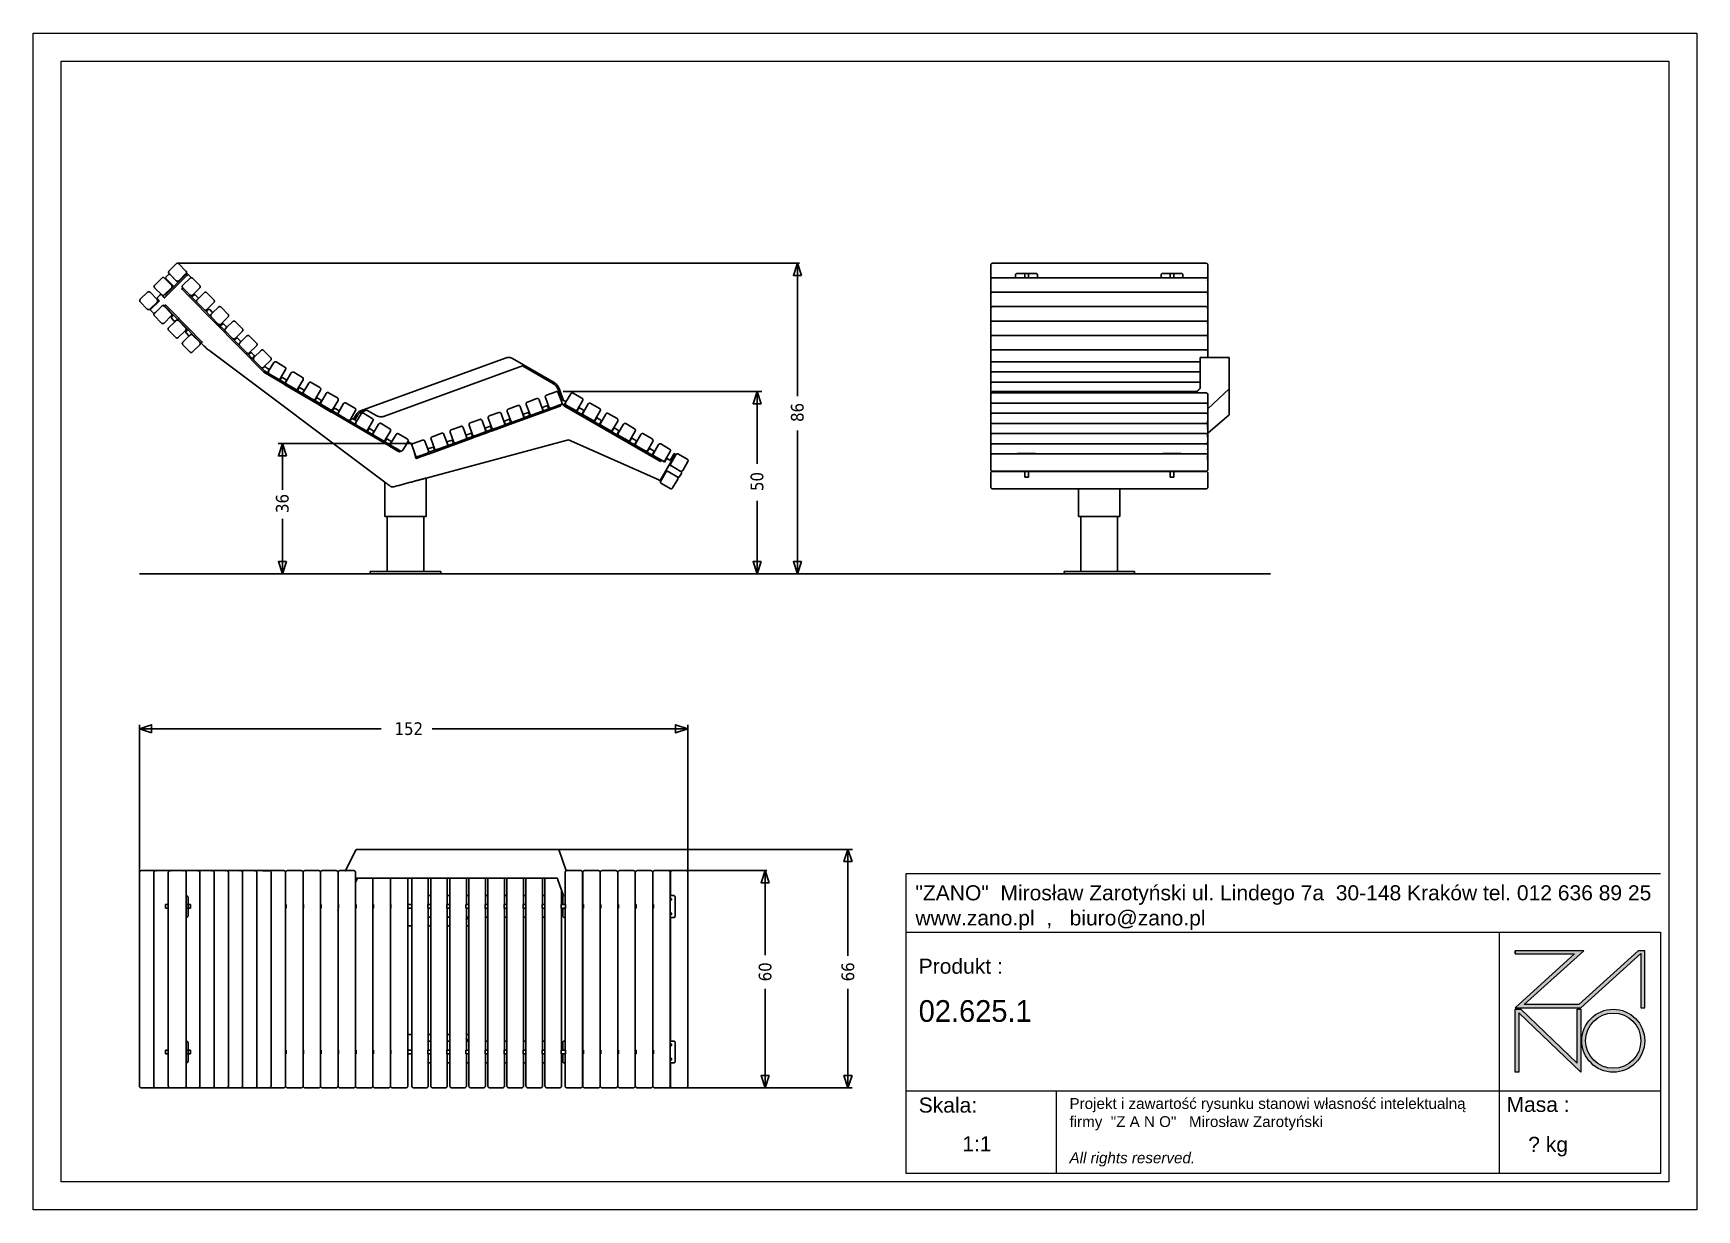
# Model space of a CAD drawing. Header units: inches. Extents: x 15 to 4613, y 7 to 3258.
import ezdxf

# ---------------------------------------------------------------- set-up
doc = ezdxf.new("R2010")
doc.units = ezdxf.units.IN
doc.header["$MEASUREMENT"] = 0
doc.linetypes.add('CENTER', pattern=[10.16, 6.35, -1.27, 1.27, -1.27])
doc.layers.add('BEND', color=5, linetype='CENTER')
doc.layers.add('tabelka', color=155, linetype='Continuous')
doc.styles.get("Standard").update_dxf_attribs({"font": 'arial.ttf'})
doc.styles.add('Tahoma', font='tahoma.ttf')

msp = doc.modelspace()

# ---------------------------------------------------------------- texts
at = {"char_height": 35.01, "width": 0.1, "attachment_point": 7, "rotation": 90, "style": 'Tahoma'}
for s, insert in [('{86}', (2145.2, 2184.2)), ('{50}', (2033.8, 1993.3)), ('{36}', (721.8, 1932.6)), ('{60}', (2056.1, 638.4)), ('{66}', (2284.9, 638.4))]:
    msp.add_mtext(s, dxfattribs=dict(at, insert=insert))
at = {"insert": (1013.9, 1318.6), "char_height": 35.01, "width": 0.1, "attachment_point": 7, "style": 'Tahoma'}
msp.add_mtext('{152}', dxfattribs=at)

# ---------------------------------------------------------------- blocks, each defined once
blk = doc.blocks.new('zano')
at = {"layer": 'Defpoints', "lineweight": 5}
for points in [[(6270.2, 3716.2), (6270.2, 3707.4), (6434.8, 3707.4), (6270.2, 3558.4), (6452.4, 3558.4), (6617.9, 3708.2), (6617.9, 3558.4), (6628.6, 3558.4), (6628.6, 3716.2), (6610.7, 3716.2), (6446.1, 3567.2), (6295.4, 3567.2), (6459.9, 3716.2), (6270.2, 3716.2), (6270.2, 3707.4)], [(6270.2, 3554.4), (6286.2, 3554.4), (6441.7, 3405.6), (6441.7, 3554.4), (6452.4, 3554.4), (6452.4, 3380.5), (6281, 3544.6), (6281, 3380.5), (6270.2, 3380.5)]]:
    blk.add_hatch(color=251, dxfattribs=at).paths.add_polyline_path(points)
h = blk.add_hatch(color=251, dxfattribs=at)
h.paths.add_polyline_path([(6454.7, 3467.4, 1), (6628.6, 3467.4, 1)])
h.paths.add_polyline_path([(6617.9, 3467.4, -1), (6465.4, 3467.4, -1)], flags=16)
at = {"layer": 'Defpoints', "color": 251, "lineweight": 5}
blk.add_lwpolyline([(6434.8, 3707.4), (6270.2, 3558.4), (6452.4, 3558.4), (6617.9, 3708.2), (6617.9, 3558.4), (6628.6, 3558.4), (6628.6, 3716.2), (6610.7, 3716.2), (6446.1, 3567.2), (6295.4, 3567.2), (6459.9, 3716.2), (6270.2, 3716.2), (6270.2, 3707.4), (6432.1, 3707.4)], dxfattribs=at)
for points in [[(6270.2, 3716.2), (6270.2, 3707.4), (6434.8, 3707.4), (6270.2, 3558.4), (6452.4, 3558.4), (6617.9, 3708.2), (6617.9, 3558.4), (6628.6, 3558.4), (6628.6, 3716.2), (6610.7, 3716.2), (6446.1, 3567.2), (6295.4, 3567.2), (6459.9, 3716.2), (6270.2, 3716.2), (6270.2, 3707.4)], [(6270.2, 3554.4), (6286.2, 3554.4), (6441.7, 3405.6), (6441.7, 3554.4), (6452.4, 3554.4), (6452.4, 3380.5), (6281, 3544.6), (6281, 3380.5), (6270.2, 3380.5)]]:
    blk.add_lwpolyline(points, close=True, dxfattribs=at)
for radius in [87, 76.3]:
    blk.add_circle((6541.7, 3467.4), radius, dxfattribs=at)
blk = doc.blocks.new('A$C7C605EE8')
at = {"layer": 'tabelka', "lineweight": 5}
for p, q in [((17.7, 829), (2102.7, 829)), ((17.7, 667.2), (17.7, 829)), ((17.7, 829), (2102.7, 829)), ((1656.8, 667.2), (1656.8, 228.6)), ((17.7, 228.6), (2102.7, 228.6)), ((431.9, 228.6), (431.9, 0)), ((1656.8, 228.6), (1656.8, 0))]:
    blk.add_line(p, q, dxfattribs=at)
blk.add_lwpolyline([(17.7, 667.2), (2102.7, 667.2), (2102.7, 0), (17.7, 0)], close=True, dxfattribs=at)
blk.add_blockref('zano', (-4569.7, -3100.4))
at = {"layer": 'tabelka', "lineweight": 5, "attachment_point": 1}
for s, insert, char_height, width in [('{\\fArial|b0|i0|c238|p34;"ZANO"  Mirosław Zarotyński ul. Lindego 7a  30-148 Kraków tel. 012 636 89 25\\Pwww.zano.pl  ,   biuro@zano.pl}', (43.3, 796.5), 41.595, 2040.38), ('{\\fArial|b0|i0|c238|p34;Produkt : }', (52.3, 593.7), 41.595, 265.273), ('{\\fCentury Gothic|b0|i0|c238|p34;02.625.1}', (52.3, 479.1), 60, 849.376), ('{\\fArial|b0|i0|c238|p34;Skala: }', (52.3, 209.9), 41.595, 191.675), ('{\\fArial|b0|i0|c238|p34;Masa :}', (1677, 211.8), 41.595, 200.457), ('{\\fArial|b0|i0|c238|p34;1:1}', (172.8, 103.1), 41.595, 42.482), ('{\\fArial|b0|i0|c238|p34;? kg}', (1737, 101.4), 41.595, 290.547)]:
    blk.add_mtext(s, dxfattribs=dict(at, insert=insert, char_height=char_height, width=width))
at = {"layer": 'tabelka', "color": 1, "lineweight": 5, "insert": (469.2, 208.5), "char_height": 30, "width": 1186.12, "attachment_point": 1}
blk.add_mtext('{\\fArial|b0|i0|c0|p34;Projekt i zawartość rysunku stanowi własność intelektualną firmy \\fArial|b0|i0|c238|p34; "Z A N O"   Mirosław Zarotyński\\fArial|b0|i1|c238|p34;\\P\\PAll rights reserved.}', dxfattribs=at)

# ---------------------------------------------------------------- linework, layer by layer
for p, q in [((410.8, 2621.2), (390.9, 2601.5)), ((411.4, 2621.7), (410.8, 2621.2)), ((412, 2622), (411.4, 2621.7)), ((412, 2622), (412.6, 2622.3)), ((413.3, 2622.5), (412.6, 2622.3)), ((414, 2622.6), (413.3, 2622.5)), ((414.7, 2622.6), (414, 2622.6)), ((414.4, 2622.6), (2133.1, 2622.6)), ((414.7, 2622.6), (415.4, 2622.5)), ((415.4, 2622.5), (416.1, 2622.3)), ((416.1, 2622.3), (416.3, 2622.2)), ((416.7, 2622), (416.3, 2622.2)), ((417.1, 2621.7), (416.7, 2622)), ((417.1, 2621.7), (417.2, 2621.7)), ((417.2, 2621.7), (417.2, 2621.7)), ((417.2, 2621.7), (417.2, 2621.6)), ((417.3, 2621.6), (417.2, 2621.6)), ((417.9, 2621.1), (417.3, 2621.6)), ((437.5, 2601.2), (417.9, 2621.1)), ((2127.7, 2622.6), (2127.7, 2255.7)), ((2662.9, 2620.8), (2662.5, 2620.2)), ((2663.3, 2621.2), (2662.9, 2620.8)), ((2663.8, 2621.7), (2663.3, 2621.2)), ((2664.4, 2622), (2663.8, 2621.7)), ((2664.8, 2622.2), (2664.4, 2622)), ((2665.4, 2622.4), (2664.8, 2622.2)), ((2666, 2622.6), (2665.4, 2622.4)), ((2666.7, 2622.6), (2666, 2622.6)), ((3256.7, 2622.6), (2666.7, 2622.6)), ((3257.4, 2622.6), (3256.7, 2622.6)), ((3258.1, 2622.4), (3257.4, 2622.6)), ((3258.7, 2622.2), (3258.1, 2622.4)), ((3258.7, 2622.2), (3259, 2622)), ((3259.7, 2621.7), (3259, 2622)), ((3260.2, 2621.2), (3259.7, 2621.7)), ((3260.2, 2621.2), (3260.6, 2620.8)), ((3261, 2620.2), (3260.6, 2620.8)), ((370.9, 2581.9), (351, 2562.3)), ((371.4, 2582.4), (370.9, 2581.9)), ((372.1, 2582.7), (371.4, 2582.4)), ((372.1, 2582.7), (372.7, 2583)), ((373.4, 2583.2), (372.7, 2583)), ((374.1, 2583.3), (373.4, 2583.2)), ((374.8, 2583.3), (374.1, 2583.3)), ((374.8, 2583.3), (375.5, 2583.2)), ((375.5, 2583.2), (376.2, 2583)), ((376.2, 2583), (376.4, 2582.9)), ((376.8, 2582.7), (376.4, 2582.9)), ((377.2, 2582.5), (376.8, 2582.7)), ((377.2, 2582.5), (377.3, 2582.4)), ((377.2, 2582.5), (377.2, 2582.5)), ((377.3, 2582.4), (377.3, 2582.4)), ((377.3, 2582.4), (377.3, 2582.4)), ((377.4, 2582.3), (377.3, 2582.4)), ((378, 2581.8), (377.4, 2582.3)), ((397.6, 2561.9), (378, 2581.8)), ((381.6, 2583.7), (381.3, 2582.5)), ((381.3, 2582.5), (381.5, 2581.4)), ((381.5, 2581.4), (382.2, 2580.4)), ((382.2, 2584.6), (381.6, 2583.7)), ((389.3, 2591.6), (382.2, 2584.6)), ((382.2, 2580.4), (403.9, 2558.3)), ((389.7, 2591.9), (389.3, 2591.6)), ((389.5, 2599.1), (389.4, 2598.4)), ((389.4, 2598.4), (389.4, 2597.7)), ((389.4, 2597.7), (389.5, 2597.2)), ((389.7, 2599.8), (389.5, 2599.1)), ((389.5, 2597.2), (389.5, 2597)), ((389.5, 2597), (389.5, 2597)), ((389.6, 2596.6), (389.5, 2597)), ((389.7, 2596.3), (389.6, 2596.6)), ((390, 2600.4), (389.7, 2599.8)), ((389.7, 2596.3), (389.7, 2596.1)), ((389.7, 2596.1), (389.8, 2596.1)), ((391, 2592.5), (389.7, 2591.9)), ((389.8, 2596.1), (390, 2595.6)), ((389.8, 2596.1), (390.2, 2595.3)), ((390.4, 2601), (390, 2600.4)), ((390, 2595.6), (390.2, 2595.3)), ((390.2, 2595.3), (390.2, 2595.2)), ((390.3, 2595.1), (390.2, 2595.2)), ((390.3, 2595.1), (390.3, 2595)), ((390.3, 2595), (390.8, 2594.5)), ((390.9, 2601.5), (390.4, 2601)), ((390.8, 2594.5), (410.4, 2574.5)), ((392.4, 2592.4), (391, 2592.5)), ((393.6, 2591.6), (392.4, 2592.4)), ((415.3, 2569.5), (393.6, 2591.6)), ((440.2, 2588.4), (406.7, 2555.4)), ((415.3, 2569.5), (437.4, 2591.3)), ((417.5, 2574.5), (437.5, 2594.1)), ((428.7, 2561.7), (448.7, 2581.3)), ((438, 2591.8), (437.4, 2591.3)), ((438, 2600.6), (437.5, 2601.2)), ((437.5, 2594.1), (437.9, 2594.6)), ((437.9, 2594.6), (438.3, 2595.2)), ((438, 2600.5), (438, 2600.6)), ((438, 2600.5), (438.1, 2600.5)), ((438.5, 2592.3), (438, 2591.8)), ((438.1, 2600.5), (438.1, 2600.4)), ((438.1, 2600.4), (438.4, 2600)), ((438.3, 2595.2), (438.6, 2595.9)), ((438.4, 2600), (438.6, 2599.6)), ((439, 2592.9), (438.5, 2592.3)), ((438.6, 2599.4), (438.6, 2599.6)), ((438.7, 2599.4), (438.6, 2599.4)), ((438.6, 2595.9), (438.8, 2596.6)), ((438.9, 2598.7), (438.7, 2599.4)), ((438.8, 2598.6), (438.9, 2598.7)), ((438.9, 2598.5), (438.8, 2598.6)), ((438.9, 2597.3), (438.8, 2596.6)), ((438.9, 2598.5), (439, 2598)), ((438.9, 2597.3), (439, 2598)), ((439.5, 2593.3), (439, 2592.9)), ((439.9, 2593.7), (439.5, 2593.3)), ((440.3, 2594.1), (439.9, 2593.7)), ((440.8, 2589), (440.2, 2588.4)), ((440.6, 2594.4), (440.3, 2594.1)), ((440.8, 2594.6), (440.6, 2594.4)), ((440.9, 2594.7), (440.8, 2594.6)), ((441.3, 2589.5), (440.8, 2589)), ((441, 2594.8), (440.9, 2594.7)), ((441, 2594.8), (443.8, 2591.9)), ((441.8, 2590), (441.3, 2589.5)), ((441.8, 2590), (442.3, 2590.5)), ((442.3, 2590.5), (442.7, 2590.9)), ((443.1, 2591.3), (442.7, 2590.9)), ((443.4, 2591.5), (443.1, 2591.3)), ((443.4, 2591.5), (443.6, 2591.8)), ((443.6, 2591.8), (443.7, 2591.9)), ((443.7, 2591.9), (443.8, 2591.9)), ((450.1, 2585.5), (443.8, 2591.9)), ((448.7, 2581.3), (449.2, 2581.8)), ((449.2, 2581.8), (449.8, 2582.1)), ((449.8, 2582.1), (450.5, 2582.4)), ((450.7, 2584.5), (450.1, 2585.5)), ((450.5, 2582.4), (450.8, 2582.5)), ((451, 2583.4), (450.7, 2584.5)), ((450.8, 2582.5), (451, 2583.4)), ((451.2, 2582.6), (450.8, 2582.5)), ((451.9, 2582.7), (451.2, 2582.6)), ((452.6, 2582.7), (451.9, 2582.7)), ((453.3, 2582.6), (452.6, 2582.7)), ((454, 2582.4), (453.3, 2582.6)), ((454, 2582.4), (454.2, 2582.3)), ((454.2, 2582.3), (454.6, 2582.1)), ((454.6, 2582.1), (455, 2581.9)), ((455.1, 2581.8), (455, 2581.9)), ((455.1, 2581.8), (455.1, 2581.8)), ((455.2, 2581.7), (455.1, 2581.8)), ((455.8, 2581.2), (455.2, 2581.7)), ((475.4, 2561.3), (455.8, 2581.2)), ((2661.8, 2618.1), (2661.7, 2617.6)), ((2661.7, 2617.6), (2661.7, 2597.7)), ((2661.7, 2578), (2661.7, 2597.7)), ((2661.8, 2578.2), (2661.7, 2577.9)), ((2661.7, 2578), (2661.7, 2577.9)), ((2661.7, 2577.7), (2661.7, 2577.9)), ((2661.7, 2557.8), (2661.7, 2577.7)), ((2661.9, 2619), (2661.8, 2618.1)), ((2661.9, 2579.1), (2661.8, 2578.2)), ((2661.9, 2619), (2662.2, 2619.6)), ((2661.9, 2579.1), (2662.2, 2579.7)), ((2661.9, 2579.1), (2661.9, 2579.1)), ((2662.5, 2620.2), (2662.2, 2619.6)), ((2662.2, 2619.6), (2662.2, 2619.6)), ((2662.2, 2579.8), (2662.5, 2580.3)), ((2662.2, 2579.8), (2662.2, 2579.7)), ((2662.5, 2580.4), (2662.9, 2580.9)), ((2662.5, 2580.3), (2662.5, 2580.4)), ((2662.9, 2581), (2663.3, 2581.3)), ((2662.9, 2580.9), (2662.9, 2581)), ((2663.3, 2581.3), (2663.5, 2581.5)), ((2663.5, 2581.5), (2663.8, 2581.8)), ((2663.8, 2581.8), (2664, 2581.9)), ((2664, 2581.9), (2664.4, 2582.1)), ((2664.4, 2582.1), (2664.6, 2582.3)), ((2664.6, 2582.3), (2664.8, 2582.3)), ((2664.8, 2582.3), (2665.3, 2582.5)), ((2665.3, 2582.5), (2665.4, 2582.5)), ((2665.4, 2582.5), (2666, 2582.7)), ((2666, 2582.7), (2666.7, 2582.7)), ((2730.6, 2582.7), (2666.7, 2582.7)), ((2730.6, 2591.8), (2730.8, 2592.3)), ((2730.6, 2591.3), (2730.6, 2591.8)), ((2730.6, 2588.4), (2730.6, 2591.3)), ((2730.6, 2588.4), (2730.6, 2582.7)), ((2755.8, 2582.7), (2730.6, 2582.7)), ((2730.8, 2592.3), (2731.1, 2592.9)), ((2731.1, 2592.9), (2731.5, 2593.3)), ((2731.5, 2593.3), (2732, 2593.7)), ((2732, 2593.7), (2732.6, 2594.1)), ((2732.6, 2594.1), (2733.3, 2594.4)), ((2733.3, 2594.4), (2734, 2594.6)), ((2734, 2594.6), (2734.3, 2594.6)), ((2734.3, 2594.6), (2734.8, 2594.7)), ((2734.8, 2594.7), (2735.6, 2594.8)), ((2735.6, 2594.8), (2755.8, 2594.8)), ((2765.8, 2594.8), (2755.8, 2594.8)), ((2755.8, 2591.9), (2755.8, 2594.8)), ((2755.8, 2585.5), (2755.8, 2591.9)), ((2755.8, 2584.5), (2755.8, 2585.5)), ((2755.8, 2583.4), (2755.8, 2584.5)), ((2755.8, 2582.7), (2755.8, 2583.4)), ((2765.8, 2582.7), (2755.8, 2582.7)), ((2765.8, 2594.8), (2785.6, 2594.8)), ((2765.8, 2594.8), (2765.8, 2591.9)), ((2765.8, 2591.9), (2765.8, 2585.5)), ((2765.8, 2585.5), (2765.8, 2584.5)), ((2765.8, 2584.5), (2765.8, 2583.4)), ((2765.8, 2583.4), (2765.8, 2582.7)), ((2790.6, 2582.7), (2765.8, 2582.7)), ((2785.6, 2594.8), (2786.3, 2594.7)), ((2786.3, 2594.7), (2786.8, 2594.6)), ((2786.8, 2594.6), (2787.1, 2594.6)), ((2787.1, 2594.6), (2787.8, 2594.4)), ((2787.8, 2594.4), (2788.5, 2594.1)), ((2788.5, 2594.1), (2789.1, 2593.7)), ((2789.1, 2593.7), (2789.6, 2593.3)), ((2789.6, 2593.3), (2790, 2592.9)), ((2790, 2592.9), (2790.3, 2592.3)), ((2790.3, 2592.3), (2790.5, 2591.8)), ((2790.5, 2591.8), (2790.6, 2591.3)), ((2790.6, 2591.3), (2790.6, 2588.4)), ((2790.6, 2582.7), (2790.6, 2588.4)), ((3132.5, 2582.7), (2790.6, 2582.7)), ((3132.5, 2591.3), (3132.6, 2591.8)), ((3132.5, 2588.4), (3132.5, 2591.3)), ((3132.5, 2588.4), (3132.5, 2582.7)), ((3157.7, 2582.7), (3132.5, 2582.7)), ((3132.6, 2591.8), (3132.7, 2592.3)), ((3132.7, 2592.3), (3133, 2592.9)), ((3133, 2592.9), (3133.5, 2593.3)), ((3133.5, 2593.3), (3134, 2593.7)), ((3134, 2593.7), (3134.6, 2594.1)), ((3134.6, 2594.1), (3135.2, 2594.4)), ((3135.2, 2594.4), (3136, 2594.6)), ((3136, 2594.6), (3136.2, 2594.6)), ((3136.2, 2594.6), (3136.7, 2594.7)), ((3136.7, 2594.7), (3137.5, 2594.8)), ((3137.5, 2594.8), (3157.7, 2594.8)), ((3167.7, 2594.8), (3157.7, 2594.8)), ((3157.7, 2591.9), (3157.7, 2594.8)), ((3157.7, 2585.5), (3157.7, 2591.9)), ((3157.7, 2584.5), (3157.7, 2585.5)), ((3157.7, 2583.4), (3157.7, 2584.5)), ((3157.7, 2582.7), (3157.7, 2583.4)), ((3167.7, 2582.7), (3157.7, 2582.7)), ((3167.7, 2594.8), (3187.5, 2594.8)), ((3167.7, 2594.8), (3167.7, 2591.9)), ((3167.7, 2591.9), (3167.7, 2585.5)), ((3167.7, 2585.5), (3167.7, 2584.5)), ((3167.7, 2584.5), (3167.7, 2583.4)), ((3167.7, 2583.4), (3167.7, 2582.7)), ((3192.5, 2582.7), (3167.7, 2582.7)), ((3187.5, 2594.8), (3188.3, 2594.7)), ((3188.3, 2594.7), (3188.8, 2594.6)), ((3188.8, 2594.6), (3189, 2594.6)), ((3189, 2594.6), (3189.8, 2594.4)), ((3189.8, 2594.4), (3190.4, 2594.1)), ((3190.4, 2594.1), (3191, 2593.7)), ((3191, 2593.7), (3191.5, 2593.3)), ((3191.5, 2593.3), (3192, 2592.9)), ((3192, 2592.9), (3192.3, 2592.3)), ((3192.3, 2592.3), (3192.4, 2591.8)), ((3192.4, 2591.8), (3192.5, 2591.3)), ((3192.5, 2591.3), (3192.5, 2588.4)), ((3192.5, 2582.7), (3192.5, 2588.4)), ((3256.7, 2582.7), (3192.5, 2582.7)), ((3256.7, 2582.7), (3257.4, 2582.7)), ((3257.4, 2582.7), (3258.1, 2582.5)), ((3258.1, 2582.5), (3258.1, 2582.5)), ((3258.1, 2582.5), (3258.7, 2582.3)), ((3258.7, 2582.3), (3258.8, 2582.3)), ((3259, 2582.1), (3258.8, 2582.3)), ((3259, 2582.1), (3259.4, 2581.9)), ((3259.7, 2581.8), (3259.4, 2581.9)), ((3259.7, 2581.8), (3260, 2581.5)), ((3260, 2581.5), (3260.2, 2581.3)), ((3260.5, 2581), (3260.2, 2581.3)), ((3260.6, 2580.9), (3260.5, 2581)), ((3260.6, 2580.9), (3260.9, 2580.4)), ((3261, 2580.9), (3260.9, 2581)), ((3261, 2580.3), (3260.9, 2580.4)), ((3261, 2575.4), (3260.9, 2575.4)), ((3261, 2620.2), (3261.3, 2619.6)), ((3261, 2580.9), (3261.3, 2580.4)), ((3261, 2580.3), (3261, 2580.3)), ((3261.2, 2579.9), (3261, 2580.3)), ((3261, 2575.4), (3261.2, 2576)), ((3261.3, 2579.8), (3261.2, 2579.9)), ((3261.3, 2576), (3261.2, 2576)), ((3261.3, 2619.6), (3261.3, 2619.6)), ((3261.3, 2619.6), (3261.3, 2619.6)), ((3261.3, 2619.6), (3261.5, 2619)), ((3261.3, 2580.3), (3261.3, 2580.4)), ((3261.3, 2579.8), (3261.3, 2579.7)), ((3261.3, 2579.7), (3261.3, 2579.7)), ((3261.3, 2579.7), (3261.5, 2579.1)), ((3261.3, 2576), (3261.3, 2576)), ((3261.5, 2619), (3261.7, 2618.1)), ((3261.5, 2579.7), (3261.5, 2579.7)), ((3261.5, 2579.7), (3261.7, 2578.8)), ((3261.5, 2579.1), (3261.7, 2578.2)), ((3261.5, 2579.1), (3261.5, 2579.1)), ((3261.5, 2576.7), (3261.7, 2577.5)), ((3261.5, 2576.6), (3261.5, 2576.7)), ((3261.7, 2618.1), (3261.7, 2617.6)), ((3261.7, 2598), (3261.7, 2617.6)), ((3261.7, 2597.8), (3261.7, 2598)), ((3261.7, 2597.8), (3261.7, 2597.7)), ((3261.7, 2597.7), (3261.7, 2578.3)), ((3261.7, 2578.8), (3261.7, 2578.3)), ((3261.7, 2578.3), (3261.7, 2578)), ((3261.7, 2578.2), (3261.7, 2577.9)), ((3261.7, 2577.9), (3261.7, 2578)), ((3261.7, 2577.5), (3261.7, 2577.9)), ((3261.7, 2577.9), (3261.7, 2577.7)), ((3261.7, 2558.7), (3261.7, 2577.7)), ((331, 2542.6), (311, 2523)), ((331.5, 2543.1), (331, 2542.6)), ((332.1, 2543.5), (331.5, 2543.1)), ((332.1, 2543.5), (332.8, 2543.7)), ((333.5, 2543.9), (332.8, 2543.7)), ((334.2, 2544), (333.5, 2543.9)), ((334.9, 2544), (334.2, 2544)), ((335.4, 2543.9), (334.9, 2544)), ((335.6, 2543.9), (335.4, 2543.9)), ((335.6, 2543.9), (336.3, 2543.7)), ((335.6, 2543.9), (335.6, 2543.9)), ((336.3, 2543.7), (336.5, 2543.6)), ((336.9, 2543.4), (336.5, 2543.6)), ((337.3, 2543.2), (336.9, 2543.4)), ((337.3, 2543.2), (337.4, 2543.1)), ((337.4, 2543.1), (337.4, 2543.1)), ((337.4, 2543.1), (337.4, 2543.1)), ((337.5, 2543), (337.4, 2543.1)), ((338.1, 2542.6), (337.5, 2543)), ((357.7, 2522.6), (338.1, 2542.6)), ((349.6, 2559.8), (349.5, 2559.1)), ((349.5, 2559.1), (349.5, 2558.4)), ((349.5, 2558.4), (349.6, 2557.9)), ((349.8, 2560.5), (349.6, 2559.8)), ((349.6, 2557.9), (349.6, 2557.7)), ((349.6, 2557.7), (349.6, 2557.7)), ((349.7, 2557.3), (349.6, 2557.7)), ((349.8, 2557), (349.7, 2557.3)), ((350.1, 2561.1), (349.8, 2560.5)), ((349.8, 2557), (349.8, 2556.8)), ((349.8, 2556.8), (349.9, 2556.8)), ((349.9, 2556.8), (350.1, 2556.3)), ((349.9, 2556.8), (350.3, 2556)), ((350.5, 2561.7), (350.1, 2561.1)), ((350.1, 2556.3), (350.3, 2556)), ((350.3, 2556), (350.3, 2555.9)), ((350.4, 2555.8), (350.3, 2555.9)), ((350.4, 2555.8), (350.4, 2555.7)), ((350.4, 2555.7), (350.9, 2555.2)), ((351, 2562.3), (350.5, 2561.7)), ((350.9, 2555.2), (370.5, 2535.2)), ((366.3, 2535.2), (359.1, 2528.2)), ((366.6, 2535.5), (366.3, 2535.2)), ((367.9, 2536.1), (366.6, 2535.5)), ((369.3, 2536), (367.9, 2536.1)), ((370.5, 2535.2), (369.3, 2536)), ((370.5, 2535.2), (371.1, 2534.8)), ((377.2, 2528.4), (370.5, 2535.2)), ((371.1, 2534.8), (371.2, 2534.7)), ((371.3, 2534.6), (371.2, 2534.7)), ((371.3, 2534.6), (371.4, 2534.6)), ((371.4, 2534.6), (372.1, 2534.2)), ((371.7, 2534.4), (371.4, 2534.6)), ((372.1, 2534.2), (371.7, 2534.4)), ((372.1, 2534.2), (372.2, 2534.2)), ((372.3, 2534.1), (372.2, 2534.2)), ((372.3, 2534.1), (372.6, 2534)), ((372.6, 2534), (373, 2533.9)), ((373, 2533.9), (373.7, 2533.8)), ((373.7, 2533.8), (374.4, 2533.8)), ((374.4, 2533.8), (375.1, 2533.8)), ((375.1, 2533.8), (375.8, 2534)), ((375.8, 2534), (376.5, 2534.3)), ((376.5, 2534.3), (377.1, 2534.7)), ((377.1, 2534.7), (377.6, 2535.2)), ((377.6, 2535.2), (397.6, 2554.8)), ((383.7, 2532.7), (379.2, 2528.4)), ((380.8, 2535.6), (403.9, 2558.3)), ((380.8, 2535.6), (383.7, 2532.7)), ((405.7, 2554.4), (383.7, 2532.7)), ((398.1, 2561.4), (397.6, 2561.9)), ((397.6, 2554.8), (398, 2555.4)), ((398, 2555.4), (398.4, 2556)), ((398.1, 2561.2), (398.1, 2561.4)), ((398.2, 2561.1), (398.1, 2561.2)), ((398.3, 2561.1), (398.2, 2561.1)), ((398.3, 2561.1), (398.5, 2560.7)), ((398.4, 2556), (398.7, 2556.6)), ((398.5, 2560.7), (398.7, 2560.3)), ((398.8, 2560.1), (398.7, 2560.3)), ((398.7, 2556.6), (398.9, 2557.3)), ((398.8, 2559.8), (398.8, 2560.1)), ((399, 2559.4), (398.8, 2559.8)), ((398.9, 2559.4), (399, 2559.4)), ((399, 2559.2), (398.9, 2559.4)), ((399, 2558), (398.9, 2557.3)), ((399, 2559.2), (399, 2558.7)), ((399, 2558), (399, 2558.7)), ((415.3, 2569.5), (403.9, 2558.3)), ((405.7, 2554.4), (406.7, 2555.4)), ((406, 2554.5), (405.7, 2554.4)), ((406.3, 2554.6), (406, 2554.5)), ((406.6, 2555), (406.3, 2554.6)), ((406.7, 2555.4), (406.6, 2555)), ((410.4, 2574.5), (411, 2574.1)), ((411, 2574.1), (411.1, 2574)), ((411.2, 2573.9), (411.1, 2574)), ((411.2, 2573.9), (411.3, 2573.9)), ((411.3, 2573.9), (412, 2573.5)), ((411.6, 2573.7), (411.3, 2573.9)), ((412, 2573.5), (411.6, 2573.7)), ((412, 2573.5), (412.1, 2573.4)), ((412.1, 2573.4), (412.2, 2573.4)), ((412.2, 2573.4), (412.5, 2573.3)), ((412.5, 2573.3), (412.9, 2573.2)), ((412.9, 2573.2), (413.6, 2573)), ((413.6, 2573), (414.3, 2573)), ((414.3, 2573), (415, 2573.1)), ((415, 2573.1), (415.7, 2573.3)), ((415.7, 2573.3), (416.4, 2573.6)), ((416.4, 2573.6), (417, 2574)), ((417, 2574), (417.5, 2574.5)), ((425.8, 2551.8), (426.5, 2552.5)), ((425.9, 2551.7), (425.8, 2551.8)), ((426.3, 2551.3), (425.9, 2551.7)), ((426.3, 2551.3), (426.8, 2550.7)), ((427.5, 2553.4), (426.5, 2552.5)), ((426.5, 2552.7), (426.7, 2553.1)), ((426.5, 2552.5), (426.5, 2552.7)), ((426.6, 2558.1), (427.3, 2558.9)), ((427.3, 2557.4), (426.6, 2558.1)), ((426.7, 2553.1), (427.1, 2553.4)), ((427.6, 2550), (426.8, 2550.7)), ((427.1, 2553.4), (427.5, 2553.4)), ((427.3, 2558.9), (427.3, 2558.5)), ((427.3, 2558.9), (427.3, 2558.9)), ((427.3, 2558.9), (427.4, 2558.9)), ((427.3, 2558.5), (427.3, 2557.8)), ((427.3, 2557.8), (427.3, 2557.4)), ((427.4, 2557.3), (427.3, 2557.4)), ((427.5, 2556.4), (427.3, 2557.1)), ((427.4, 2557.1), (427.3, 2557.1)), ((427.4, 2559.2), (427.6, 2559.9)), ((427.4, 2559), (427.4, 2559.2)), ((427.4, 2559), (427.4, 2558.9)), ((427.4, 2557.3), (427.4, 2557.1)), ((427.5, 2557.2), (427.4, 2557.3)), ((427.5, 2556.4), (427.6, 2556.2)), ((427.5, 2553.4), (428.7, 2554.6)), ((427.6, 2559.9), (427.9, 2560.5)), ((427.8, 2555.7), (427.6, 2556.2)), ((428.4, 2549.1), (427.6, 2550)), ((427.9, 2556.7), (427.7, 2557)), ((428, 2555.4), (427.8, 2555.7)), ((427.9, 2560.5), (428.3, 2561.1)), ((428, 2555.4), (428.1, 2555.3)), ((428.1, 2555.3), (428.2, 2555.2)), ((428.2, 2555.1), (428.2, 2555.2)), ((428.7, 2554.6), (428.2, 2555.1)), ((428.3, 2561.1), (428.7, 2561.7)), ((429.3, 2548.2), (428.4, 2549.1)), ((428.8, 2554.7), (428.7, 2554.6)), ((428.7, 2554.6), (428.7, 2554.6)), ((428.8, 2554.5), (428.7, 2554.6)), ((429.1, 2554.1), (428.8, 2554.5)), ((429.7, 2553.5), (429.1, 2554.1)), ((444.2, 2533.1), (429.3, 2548.2)), ((430.4, 2552.8), (429.7, 2553.5)), ((431.3, 2551.9), (430.4, 2552.8)), ((432.2, 2551), (431.3, 2551.9)), ((447.1, 2535.9), (432.2, 2551)), ((652.6, 2321.4), (444.2, 2533.1)), ((448.3, 2534.6), (447.1, 2535.9)), ((448.3, 2534.6), (448.9, 2534.2)), ((448.3, 2534.6), (453.9, 2528.9)), ((448.9, 2534.2), (449, 2534.1)), ((449, 2534), (449, 2534.1)), ((449, 2534.1), (449, 2534.1)), ((449.1, 2534), (449, 2534)), ((449.1, 2534), (449.5, 2533.8)), ((449.5, 2533.8), (449.9, 2533.6)), ((450.1, 2533.5), (449.9, 2533.6)), ((450.4, 2533.4), (450.1, 2533.5)), ((450.8, 2533.3), (450.4, 2533.4)), ((450.8, 2533.3), (450.8, 2533.3)), ((450.8, 2533.3), (451, 2533.2)), ((451.5, 2533.2), (451, 2533.2)), ((451.5, 2533.2), (452.2, 2533.1)), ((452.2, 2533.1), (452.9, 2533.2)), ((452.9, 2533.2), (453.6, 2533.4)), ((454.2, 2533.7), (453.6, 2533.4)), ((459.6, 2534.5), (453.9, 2528.9)), ((453.9, 2528.9), (468, 2514.7)), ((454.2, 2533.7), (454.9, 2534.1)), ((454.9, 2534.1), (455.4, 2534.6)), ((455.4, 2534.6), (475.3, 2554.2)), ((459.9, 2534.8), (459.6, 2534.5)), ((461.2, 2535.3), (459.9, 2534.8)), ((462.6, 2535.2), (461.2, 2535.3)), ((463.9, 2534.5), (462.6, 2535.2)), ((470.9, 2527.4), (463.9, 2534.5)), ((488, 2541.4), (471.7, 2525.4)), ((475.3, 2554.2), (475.8, 2554.8)), ((475.9, 2560.7), (475.4, 2561.3)), ((475.8, 2554.8), (476.2, 2555.4)), ((475.9, 2560.6), (475.9, 2560.7)), ((476, 2560.6), (475.9, 2560.6)), ((476, 2560.5), (476, 2560.6)), ((476, 2560.5), (476, 2560.5)), ((476, 2560.5), (476.2, 2560.1)), ((476.4, 2559.7), (476.2, 2560.1)), ((476.2, 2555.4), (476.5, 2556)), ((476.5, 2559.5), (476.4, 2559.7)), ((476.5, 2559.5), (476.7, 2558.8)), ((476.5, 2559.5), (476.5, 2559.5)), ((476.5, 2556), (476.7, 2556.7)), ((476.8, 2558.1), (476.7, 2558.8)), ((476.7, 2556.7), (476.8, 2557.4)), ((476.8, 2557.4), (476.8, 2558.1)), ((488.5, 2541.9), (488, 2541.4)), ((489.1, 2542.2), (488.5, 2541.9)), ((489.8, 2542.5), (489.1, 2542.2)), ((490.5, 2542.7), (489.8, 2542.5)), ((491.2, 2542.8), (490.5, 2542.7)), ((491.9, 2542.8), (491.2, 2542.8)), ((492.6, 2542.7), (491.9, 2542.8)), ((493.3, 2542.5), (492.6, 2542.7)), ((493.5, 2542.4), (493.3, 2542.5)), ((493.5, 2542.4), (493.9, 2542.2)), ((493.9, 2542.2), (494.3, 2542)), ((494.4, 2541.9), (494.3, 2542)), ((494.4, 2541.8), (494.4, 2541.9)), ((494.5, 2541.8), (494.4, 2541.8)), ((495, 2541.3), (494.5, 2541.8)), ((514.7, 2521.4), (495, 2541.3)), ((2661.7, 2557.8), (2661.7, 2538.1)), ((2661.8, 2538.3), (2661.7, 2538)), ((2661.7, 2538), (2661.7, 2538.1)), ((2661.7, 2537.8), (2661.7, 2538)), ((2661.7, 2517.9), (2661.7, 2537.8)), ((2661.9, 2539.2), (2661.8, 2538.3)), ((2661.9, 2539.2), (2662.2, 2539.8)), ((2661.9, 2539.2), (2661.9, 2539.2)), ((2662.2, 2539.9), (2662.5, 2540.4)), ((2662.2, 2539.9), (2662.2, 2539.8)), ((2662.5, 2540.5), (2662.9, 2541)), ((2662.5, 2540.4), (2662.5, 2540.5)), ((2662.9, 2541.1), (2663.3, 2541.4)), ((2662.9, 2541), (2662.9, 2541.1)), ((2663.3, 2541.4), (2663.5, 2541.6)), ((2663.5, 2541.6), (2663.8, 2541.9)), ((2663.8, 2541.9), (2664, 2542)), ((2664, 2542), (2664.4, 2542.2)), ((2664.4, 2542.2), (2664.6, 2542.4)), ((2664.6, 2542.4), (2664.8, 2542.4)), ((2664.8, 2542.4), (2665.3, 2542.6)), ((2665.3, 2542.6), (2665.4, 2542.6)), ((2665.4, 2542.6), (2666, 2542.8)), ((2666, 2542.8), (2666.7, 2542.8)), ((3256.7, 2542.8), (2666.7, 2542.8)), ((3256.7, 2542.8), (3257.4, 2542.8)), ((3257.4, 2542.8), (3258.1, 2542.6)), ((3258.1, 2542.6), (3258.1, 2542.6)), ((3258.1, 2542.6), (3258.7, 2542.4)), ((3258.7, 2542.4), (3258.8, 2542.4)), ((3259, 2542.2), (3258.8, 2542.4)), ((3259, 2542.2), (3259.4, 2542)), ((3259.7, 2541.9), (3259.4, 2542)), ((3259.7, 2541.9), (3260, 2541.6)), ((3260, 2541.6), (3260.2, 2541.4)), ((3260.5, 2541.1), (3260.2, 2541.4)), ((3260.6, 2541), (3260.5, 2541.1)), ((3260.6, 2541), (3260.9, 2540.5)), ((3261, 2541.7), (3260.9, 2541.7)), ((3261, 2540.4), (3260.9, 2540.5)), ((3261, 2536.1), (3260.9, 2536.1)), ((3261, 2535.5), (3260.9, 2535.5)), ((3261, 2541.7), (3261.3, 2541.1)), ((3261.3, 2539.9), (3261, 2540.4)), ((3261, 2536.2), (3261.2, 2536.5)), ((3261, 2536.1), (3261, 2536.2)), ((3261, 2535.5), (3261.2, 2536.1)), ((3261.3, 2536.7), (3261.2, 2536.7)), ((3261.2, 2536.6), (3261.2, 2536.7)), ((3261.2, 2536.5), (3261.2, 2536.6)), ((3261.3, 2536.1), (3261.2, 2536.1)), ((3261.3, 2541), (3261.3, 2541.1)), ((3261.3, 2539.9), (3261.3, 2539.8)), ((3261.3, 2539.8), (3261.3, 2539.8)), ((3261.3, 2539.8), (3261.5, 2539.2)), ((3261.3, 2536.8), (3261.3, 2536.7)), ((3261.3, 2536.2), (3261.3, 2536.1)), ((3261.5, 2540.4), (3261.5, 2540.4)), ((3261.5, 2540.4), (3261.7, 2539.6)), ((3261.5, 2539.2), (3261.7, 2538.3)), ((3261.5, 2539.2), (3261.5, 2539.2)), ((3261.5, 2537.4), (3261.7, 2538.2)), ((3261.5, 2536.8), (3261.7, 2537.6)), ((3261.5, 2537.3), (3261.5, 2537.4)), ((3261.5, 2536.8), (3261.5, 2536.7)), ((3261.7, 2558.5), (3261.7, 2558.7)), ((3261.7, 2558.5), (3261.7, 2558.4)), ((3261.7, 2558.5), (3261.7, 2558.4)), ((3261.7, 2558.2), (3261.7, 2558.4)), ((3261.7, 2558.4), (3261.7, 2558.2)), ((3261.7, 2558.4), (3261.7, 2558.3)), ((3261.7, 2558.3), (3261.7, 2558.2)), ((3261.7, 2558.2), (3261.7, 2558.1)), ((3261.7, 2558.1), (3261.7, 2558.2)), ((3261.7, 2558.2), (3261.7, 2558.2)), ((3261.7, 2558.2), (3261.7, 2558.1)), ((3261.7, 2557.9), (3261.7, 2558.1)), ((3261.7, 2557.9), (3261.7, 2558.1)), ((3261.7, 2558.1), (3261.7, 2557.9)), ((3261.7, 2557.6), (3261.7, 2557.9)), ((3261.7, 2557.9), (3261.7, 2557.8)), ((3261.7, 2557.8), (3261.7, 2539)), ((3261.7, 2557.6), (3261.7, 2557.3)), ((3261.7, 2539), (3261.7, 2557.3)), ((3261.7, 2539.6), (3261.7, 2539)), ((3261.7, 2539), (3261.7, 2538.7)), ((3261.7, 2538.3), (3261.7, 2538.7)), ((3261.7, 2538.7), (3261.7, 2538.1)), ((3261.7, 2538.2), (3261.7, 2538.3)), ((3261.7, 2538.3), (3261.7, 2538.3)), ((3261.7, 2538.2), (3261.7, 2538)), ((3261.7, 2538), (3261.7, 2538.1)), ((3261.7, 2537.6), (3261.7, 2538)), ((3261.7, 2537.8), (3261.7, 2538)), ((3261.7, 2519.4), (3261.7, 2537.8)), ((309.7, 2520.5), (309.6, 2519.8)), ((309.6, 2519.8), (309.6, 2519.1)), ((309.6, 2519.1), (309.6, 2518.6)), ((309.6, 2518.6), (309.7, 2518.4)), ((309.9, 2521.2), (309.7, 2520.5)), ((309.7, 2518.4), (309.7, 2518.4)), ((309.8, 2518), (309.7, 2518.4)), ((309.9, 2517.7), (309.8, 2518)), ((310.2, 2521.8), (309.9, 2521.2)), ((309.9, 2517.7), (309.9, 2517.5)), ((309.9, 2517.5), (310.1, 2517)), ((309.9, 2517.5), (310.4, 2516.7)), ((309.9, 2517.5), (309.9, 2517.5)), ((310.1, 2517), (310.4, 2516.7)), ((310.6, 2522.4), (310.2, 2521.8)), ((310.4, 2516.7), (310.4, 2516.6)), ((310.4, 2516.6), (310.5, 2516.5)), ((310.4, 2516.6), (310.4, 2516.6)), ((310.5, 2516.5), (310.5, 2516.4)), ((310.5, 2516.4), (311, 2515.9)), ((311, 2523), (310.6, 2522.4)), ((311, 2515.9), (330.6, 2495.9)), ((330.6, 2495.9), (331.2, 2495.5)), ((331.2, 2495.5), (331.3, 2495.4)), ((331.4, 2495.3), (331.3, 2495.4)), ((331.4, 2495.3), (331.5, 2495.3)), ((331.5, 2495.3), (332.2, 2494.9)), ((331.8, 2495.1), (331.5, 2495.3)), ((332.2, 2494.9), (331.8, 2495.1)), ((332.2, 2494.9), (332.3, 2494.9)), ((332.3, 2494.9), (332.4, 2494.8)), ((332.4, 2494.8), (332.7, 2494.7)), ((333.1, 2494.6), (332.7, 2494.7)), ((333.1, 2494.6), (333.8, 2494.5)), ((333.8, 2494.5), (334.5, 2494.5)), ((334.5, 2494.5), (335.2, 2494.6)), ((335.2, 2494.6), (335.9, 2494.8)), ((335.9, 2494.8), (336.6, 2495)), ((336.6, 2495), (337.2, 2495.4)), ((337.2, 2495.4), (337.7, 2495.9)), ((337.7, 2495.9), (357.7, 2515.5)), ((340.5, 2495.9), (338.4, 2493.7)), ((338.4, 2493.7), (347.5, 2484.5)), ((364, 2519), (340.5, 2495.9)), ((347.5, 2484.5), (348.5, 2483.8)), ((348.5, 2483.8), (349.6, 2483.6)), ((349.1, 2482.4), (349.2, 2482.7)), ((349.2, 2482.7), (349.3, 2482.9)), ((349.5, 2483.3), (349.3, 2482.9)), ((349.7, 2483.6), (349.5, 2483.3)), ((349.6, 2483.6), (349.7, 2483.6)), ((349.7, 2483.7), (349.8, 2483.8)), ((349.7, 2483.6), (349.7, 2483.7)), ((349.7, 2483.7), (349.7, 2483.7)), ((349.7, 2483.6), (349.7, 2483.6)), ((349.7, 2483.6), (349.8, 2483.6)), ((349.8, 2483.8), (349.9, 2483.9)), ((349.8, 2483.8), (349.8, 2483.8)), ((349.8, 2483.8), (349.8, 2483.8)), ((349.8, 2483.6), (349.9, 2483.6)), ((349.9, 2483.9), (350.3, 2484.5)), ((350.1, 2483.7), (350.4, 2483.7)), ((350.3, 2484.5), (353, 2487)), ((353, 2487), (370.3, 2504.1)), ((358.2, 2522.1), (357.7, 2522.6)), ((357.7, 2515.5), (358.1, 2516.1)), ((358.1, 2516.1), (358.5, 2516.7)), ((358.2, 2522), (358.2, 2522.1)), ((358.3, 2521.9), (358.2, 2522)), ((358.5, 2527.3), (358.3, 2526.1)), ((358.3, 2526.1), (358.5, 2525)), ((358.4, 2521.8), (358.3, 2521.9)), ((358.4, 2521.8), (358.6, 2521.5)), ((359.1, 2528.2), (358.5, 2527.3)), ((358.5, 2525), (359.1, 2524)), ((358.5, 2516.7), (358.8, 2517.3)), ((358.6, 2521.5), (358.8, 2521)), ((358.9, 2520.8), (358.8, 2521)), ((358.8, 2517.3), (359, 2518)), ((358.9, 2520.5), (358.9, 2520.8)), ((359, 2520.1), (358.9, 2520.5)), ((359, 2520.1), (359, 2520.1)), ((359.1, 2519.9), (359, 2520.1)), ((359.1, 2518.7), (359, 2518)), ((359.1, 2524), (364, 2519)), ((359.1, 2519.9), (359.1, 2519.4)), ((359.1, 2518.7), (359.1, 2519.4)), ((370.3, 2504.1), (370.8, 2504.6)), ((370.8, 2504.6), (370.9, 2504.6)), ((370.9, 2504.6), (371, 2504.7)), ((371.1, 2504.8), (371, 2504.7)), ((371, 2504.7), (371, 2504.7)), ((371, 2504.7), (371, 2504.7)), ((371.1, 2504.8), (371.4, 2505)), ((371.4, 2505), (371.9, 2505.2)), ((372.1, 2505.3), (371.9, 2505.2)), ((372.1, 2505.3), (372.8, 2505.5)), ((372.8, 2505.4), (372.8, 2505.5)), ((373.1, 2505.5), (372.8, 2505.4)), ((373.1, 2505.5), (375.3, 2507.6)), ((373.5, 2505.5), (373.1, 2505.5)), ((373.1, 2505.5), (373.1, 2505.5)), ((373.1, 2505.5), (373.1, 2505.5)), ((373.1, 2505.5), (373.1, 2505.5)), ((374.2, 2505.5), (373.5, 2505.5)), ((374.2, 2505.5), (374.9, 2505.4)), ((375.6, 2505.2), (374.9, 2505.4)), ((375.3, 2507.6), (378.1, 2504.8)), ((376.2, 2504.9), (375.6, 2505.2)), ((376.8, 2504.5), (376.2, 2504.9)), ((377.4, 2504.1), (376.8, 2504.5)), ((377.3, 2528), (377.2, 2528.4)), ((377.6, 2527.6), (377.3, 2528)), ((397, 2484.1), (377.4, 2504.1)), ((378, 2527.4), (377.6, 2527.6)), ((378.4, 2527.4), (378, 2527.4)), ((378.1, 2504.8), (380.9, 2507.6)), ((378.1, 2504.8), (378.1, 2504.7)), ((378.1, 2504.7), (378.2, 2504.6)), ((378.2, 2504.6), (378.4, 2504.4)), ((378.8, 2527.6), (378.4, 2527.4)), ((378.7, 2504.1), (378.4, 2504.4)), ((379.1, 2503.7), (378.7, 2504.1)), ((379.1, 2527.9), (378.8, 2527.6)), ((379.2, 2528.4), (379.1, 2527.9)), ((379.1, 2503.7), (379.5, 2503.3)), ((379.5, 2503.3), (380, 2502.8)), ((380.5, 2502.3), (380, 2502.8)), ((380.5, 2502.3), (381, 2501.8)), ((380.9, 2507.6), (381, 2507.5)), ((381, 2507.5), (381.1, 2507.4)), ((381.6, 2501.2), (381, 2501.8)), ((381.1, 2507.4), (381.3, 2507.2)), ((381.3, 2507.2), (381.6, 2506.9)), ((381.6, 2506.9), (381.9, 2506.5)), ((403.3, 2479.1), (381.6, 2501.2)), ((381.9, 2506.5), (382.4, 2506.1)), ((382.4, 2506.1), (382.8, 2505.6)), ((382.8, 2505.6), (383.3, 2505.1)), ((383.3, 2505.1), (383.9, 2504.6)), ((383.9, 2504.6), (384.4, 2504)), ((384.4, 2504), (417.4, 2470.5)), ((397.5, 2483.6), (397, 2484.1)), ((397.9, 2483), (397.5, 2483.6)), ((398.2, 2482.3), (397.9, 2483)), ((465.8, 2518.2), (466.6, 2519)), ((466.6, 2517.4), (465.8, 2518.2)), ((466.6, 2519), (466.5, 2518.6)), ((466.5, 2518.6), (466.5, 2517.9)), ((466.5, 2517.9), (466.6, 2517.4)), ((466.6, 2519), (466.6, 2519)), ((466.6, 2519), (466.7, 2519)), ((466.6, 2517.4), (466.7, 2517.2)), ((466.8, 2517.3), (466.6, 2517.4)), ((466.6, 2517.4), (466.6, 2517.4)), ((466.8, 2516.5), (466.6, 2517.2)), ((466.7, 2517.2), (466.6, 2517.2)), ((466.7, 2519.3), (466.9, 2520)), ((466.7, 2519.1), (466.7, 2519.3)), ((466.7, 2519.1), (466.7, 2519)), ((466.8, 2516.5), (466.9, 2516.3)), ((466.9, 2520), (467.2, 2520.6)), ((467.2, 2516.8), (466.9, 2517.1)), ((467.1, 2515.8), (466.9, 2516.3)), ((467.3, 2515.5), (467.1, 2515.8)), ((467.2, 2520.6), (467.6, 2521.2)), ((467.3, 2515.5), (467.4, 2515.4)), ((467.4, 2515.4), (467.5, 2515.3)), ((467.5, 2515.2), (467.5, 2515.3)), ((468, 2514.7), (467.5, 2515.2)), ((467.6, 2521.2), (468, 2521.7)), ((468, 2521.7), (471.7, 2525.4)), ((487.6, 2494.7), (468, 2514.7)), ((471.5, 2526.4), (470.9, 2527.4)), ((471.7, 2525.4), (471.5, 2526.4)), ((488.1, 2494.3), (487.6, 2494.7)), ((487.6, 2494.7), (507.3, 2474.8)), ((488.2, 2494.2), (488.1, 2494.3)), ((488.3, 2494.2), (488.2, 2494.2)), ((488.3, 2494.1), (488.3, 2494.2)), ((488.4, 2494.1), (488.3, 2494.1)), ((488.4, 2494.1), (488.7, 2493.9)), ((488.7, 2493.9), (489.2, 2493.7)), ((489.4, 2493.6), (489.2, 2493.7)), ((490.1, 2493.4), (489.4, 2493.6)), ((490.2, 2493.5), (490, 2493.7)), ((490.1, 2493.4), (490.1, 2493.4)), ((490.1, 2493.4), (490.3, 2493.4)), ((490.3, 2493.4), (490.2, 2493.5)), ((490.3, 2493.4), (490.4, 2493.3)), ((490.4, 2493.3), (490.8, 2493.2)), ((493.9, 2489.7), (490.4, 2493.3)), ((490.8, 2493.2), (491.5, 2493.2)), ((491.5, 2493.2), (492.2, 2493.3)), ((492.2, 2493.3), (492.9, 2493.5)), ((493.5, 2493.8), (492.9, 2493.5)), ((493.5, 2493.8), (494.1, 2494.2)), ((498.9, 2494.6), (493.9, 2489.7)), ((494.1, 2494.2), (494.7, 2494.7)), ((494.7, 2494.7), (514.6, 2514.3)), ((496.8, 2492.5), (494.7, 2494.7)), ((499.2, 2494.9), (498.9, 2494.6)), ((500.5, 2495.4), (499.2, 2494.9)), ((501.9, 2495.3), (500.5, 2495.4)), ((503.1, 2494.6), (501.9, 2495.3)), ((510.2, 2487.5), (503.1, 2494.6)), ((507.3, 2481.8), (511, 2485.5)), ((510.8, 2486.5), (510.2, 2487.5)), ((511, 2485.5), (510.8, 2486.5)), ((527.3, 2501.5), (511, 2485.5)), ((514.6, 2514.3), (515.1, 2514.8)), ((515.2, 2520.8), (514.7, 2521.4)), ((515.1, 2514.8), (515.5, 2515.4)), ((515.2, 2520.7), (515.2, 2520.8)), ((515.3, 2520.7), (515.2, 2520.7)), ((515.3, 2520.6), (515.3, 2520.7)), ((515.3, 2520.6), (515.3, 2520.6)), ((515.3, 2520.6), (515.5, 2520.2)), ((515.7, 2519.8), (515.5, 2520.2)), ((515.5, 2515.4), (515.8, 2516.1)), ((515.8, 2519.6), (515.7, 2519.8)), ((515.8, 2519.6), (516, 2518.9)), ((515.8, 2519.6), (515.8, 2519.6)), ((515.8, 2516.1), (516, 2516.8)), ((516.1, 2518.2), (516, 2518.9)), ((516, 2516.8), (516.1, 2517.5)), ((516.1, 2517.5), (516.1, 2518.2)), ((527.8, 2501.9), (527.3, 2501.5)), ((528.4, 2502.3), (527.8, 2501.9)), ((529.1, 2502.6), (528.4, 2502.3)), ((529.7, 2502.8), (529.1, 2502.6)), ((530.5, 2502.9), (529.7, 2502.8)), ((531.2, 2502.9), (530.5, 2502.9)), ((531.9, 2502.8), (531.2, 2502.9)), ((532.6, 2502.6), (531.9, 2502.8)), ((532.6, 2502.6), (532.7, 2502.5)), ((532.7, 2502.5), (533.2, 2502.3)), ((533.2, 2502.3), (533.6, 2502)), ((533.6, 2502), (533.6, 2502)), ((533.6, 2502), (533.7, 2502)), ((533.7, 2501.9), (533.7, 2502)), ((533.8, 2501.9), (533.7, 2501.9)), ((534.3, 2501.4), (533.8, 2501.9)), ((554, 2481.5), (534.3, 2501.4)), ((2661.7, 2517.9), (2661.7, 2498.2)), ((2661.8, 2498.4), (2661.7, 2498.1)), ((2661.7, 2498.1), (2661.7, 2498.2)), ((2661.7, 2497.9), (2661.7, 2498.1)), ((2661.7, 2478), (2661.7, 2497.9)), ((2661.9, 2499.3), (2661.8, 2498.4)), ((2661.9, 2499.3), (2662.2, 2499.9)), ((2661.9, 2499.3), (2661.9, 2499.3)), ((2662.2, 2499.9), (2662.5, 2500.5)), ((2662.2, 2499.9), (2662.2, 2499.9)), ((2662.5, 2500.6), (2662.9, 2501.1)), ((2662.5, 2500.5), (2662.5, 2500.6)), ((2662.9, 2501.2), (2663.3, 2501.5)), ((2662.9, 2501.1), (2662.9, 2501.2)), ((2663.3, 2501.5), (2663.5, 2501.7)), ((2663.5, 2501.7), (2663.8, 2502)), ((2663.8, 2502), (2664, 2502.1)), ((2664, 2502.1), (2664.4, 2502.3)), ((2664.4, 2502.3), (2664.6, 2502.4)), ((2664.6, 2502.4), (2664.8, 2502.5)), ((2664.8, 2502.5), (2665.3, 2502.7)), ((2665.3, 2502.7), (2665.4, 2502.7)), ((2665.4, 2502.7), (2666, 2502.9)), ((2666, 2502.9), (2666.7, 2502.9)), ((3256.7, 2502.9), (2666.7, 2502.9)), ((3256.7, 2502.9), (3257.4, 2502.9)), ((3257.4, 2502.9), (3258.1, 2502.7)), ((3258.1, 2502.7), (3258.1, 2502.7)), ((3258.1, 2502.7), (3258.7, 2502.5)), ((3258.7, 2502.5), (3258.8, 2502.4)), ((3259, 2502.3), (3258.8, 2502.4)), ((3259, 2502.3), (3259.4, 2502.1)), ((3259.7, 2502), (3259.4, 2502.1)), ((3259.7, 2502), (3260, 2501.7)), ((3260, 2501.7), (3260.2, 2501.5)), ((3260.5, 2501.2), (3260.2, 2501.5)), ((3260.6, 2501.1), (3260.5, 2501.2)), ((3260.6, 2501.1), (3260.9, 2500.6)), ((3260.9, 2503.2), (3261, 2503.2)), ((3261, 2500.5), (3260.9, 2500.6)), ((3261, 2496.9), (3260.9, 2496.8)), ((3261, 2495.6), (3260.9, 2495.5)), ((3261, 2503.2), (3261.3, 2502.6)), ((3261.3, 2499.9), (3261, 2500.5)), ((3261, 2496.9), (3261.2, 2497.4)), ((3261, 2495.6), (3261.2, 2496.2)), ((3261.3, 2497.4), (3261.2, 2497.4)), ((3261.3, 2496.2), (3261.2, 2496.2)), ((3261.3, 2502.6), (3261.3, 2502.5)), ((3261.3, 2499.9), (3261.3, 2499.9)), ((3261.3, 2499.9), (3261.5, 2499.3)), ((3261.3, 2497.5), (3261.3, 2497.4)), ((3261.3, 2496.2), (3261.3, 2496.2)), ((3261.5, 2502), (3261.5, 2501.9)), ((3261.5, 2501.9), (3261.7, 2501.1)), ((3261.5, 2499.3), (3261.5, 2499.3)), ((3261.5, 2499.3), (3261.6, 2498.8)), ((3261.5, 2498.1), (3261.6, 2498.6)), ((3261.5, 2498.1), (3261.5, 2498.1)), ((3261.5, 2496.9), (3261.7, 2497.7)), ((3261.5, 2496.9), (3261.5, 2496.8)), ((3261.6, 2498.8), (3261.7, 2498.9)), ((3261.6, 2498.7), (3261.6, 2498.8)), ((3261.6, 2498.8), (3261.7, 2498.4)), ((3261.6, 2498.7), (3261.6, 2498.6)), ((3261.7, 2519.3), (3261.7, 2519.4)), ((3261.7, 2519.3), (3261.7, 2519.1)), ((3261.7, 2519.1), (3261.7, 2518.2)), ((3261.7, 2518), (3261.7, 2518.2)), ((3261.7, 2517.9), (3261.7, 2518)), ((3261.7, 2517.9), (3261.7, 2500.6)), ((3261.7, 2501.1), (3261.7, 2500.6)), ((3261.7, 2500.6), (3261.7, 2499.5)), ((3261.7, 2498.9), (3261.7, 2499.5)), ((3261.7, 2499.5), (3261.7, 2498.2)), ((3261.7, 2498.4), (3261.7, 2498.1)), ((3261.7, 2498.1), (3261.7, 2498.2)), ((3261.7, 2478.3), (3261.7, 2498.2)), ((3261.7, 2498.1), (3261.7, 2497.9)), ((3261.7, 2497.7), (3261.7, 2498.1)), ((3261.7, 2480.9), (3261.7, 2497.9)), ((348.9, 2481.3), (349, 2481.8)), ((348.9, 2481.3), (348.9, 2480.6)), ((348.9, 2480.6), (349, 2479.9)), ((349, 2482), (349.1, 2482.4)), ((349, 2482), (349, 2482)), ((349, 2482), (349, 2481.8)), ((349, 2479.9), (349.2, 2479.2)), ((349.4, 2478.6), (349.2, 2479.2)), ((349.4, 2478.6), (349.8, 2477.9)), ((349.8, 2477.9), (350.3, 2477.4)), ((350.3, 2477.4), (369.9, 2457.5)), ((369.9, 2457.5), (370.5, 2457)), ((370.5, 2457), (371.1, 2456.6)), ((371.1, 2456.6), (371.7, 2456.3)), ((371.7, 2456.3), (372.4, 2456.1)), ((372.4, 2456.1), (373.1, 2456)), ((373.1, 2456), (373.8, 2456)), ((373.8, 2456), (374.3, 2456.1)), ((374.3, 2456.1), (374.5, 2456.1)), ((374.9, 2456.2), (374.5, 2456.1)), ((374.5, 2456.1), (374.5, 2456.1)), ((375.2, 2456.3), (374.9, 2456.2)), ((375.2, 2456.3), (375.4, 2456.3)), ((375.4, 2456.4), (376.2, 2456.8)), ((375.4, 2456.4), (375.9, 2456.6)), ((375.4, 2456.3), (375.4, 2456.4)), ((375.9, 2456.6), (376.2, 2456.8)), ((376.2, 2456.8), (376.3, 2456.8)), ((376.3, 2456.8), (376.4, 2456.9)), ((376.3, 2456.8), (376.3, 2456.8)), ((376.4, 2456.9), (376.5, 2456.9)), ((376.5, 2456.9), (377, 2457.4)), ((377, 2457.4), (397, 2477)), ((388.2, 2441.4), (388.3, 2441.9)), ((388.2, 2441.4), (388.2, 2440.7)), ((388.2, 2440.7), (388.3, 2440)), ((388.3, 2442.1), (388.4, 2442.5)), ((388.3, 2442.1), (388.3, 2442.1)), ((388.3, 2442.1), (388.3, 2441.9)), ((388.3, 2440), (388.4, 2439.3)), ((388.4, 2442.5), (388.5, 2442.8)), ((388.7, 2438.6), (388.4, 2439.3)), ((388.5, 2442.8), (388.6, 2443)), ((388.8, 2443.4), (388.6, 2443)), ((388.7, 2438.6), (389.1, 2438)), ((389, 2443.8), (388.8, 2443.4)), ((389.1, 2443.9), (389, 2443.8)), ((389, 2443.8), (389, 2443.8)), ((389.2, 2444), (389.1, 2443.9)), ((389.1, 2438), (389.6, 2437.5)), ((389.6, 2444.6), (389.2, 2444)), ((407.3, 2462), (389.6, 2444.6)), ((389.6, 2437.5), (409.2, 2417.5)), ((397, 2477), (397.4, 2477.6)), ((397.4, 2477.6), (397.5, 2477.7)), ((397.7, 2473.2), (397.4, 2472.1)), ((397.4, 2472.1), (397.7, 2470.9)), ((397.6, 2477.8), (397.5, 2477.7)), ((397.6, 2477.9), (398, 2478.6)), ((397.8, 2478.2), (397.6, 2477.9)), ((397.6, 2477.8), (397.6, 2477.9)), ((398.3, 2474.2), (397.7, 2473.2)), ((397.7, 2470.9), (398.3, 2469.9)), ((398, 2478.6), (397.8, 2478.2)), ((398, 2478.7), (398.1, 2478.8)), ((398, 2478.6), (398, 2478.7)), ((398.1, 2478.8), (398.2, 2479.1)), ((398.3, 2481.6), (398.2, 2482.3)), ((398.2, 2479.1), (398.3, 2479.5)), ((398.4, 2480.9), (398.3, 2481.6)), ((398.3, 2479.5), (398.4, 2480.2)), ((403.3, 2479.1), (398.3, 2474.2)), ((398.3, 2469.9), (405.3, 2462.8)), ((398.4, 2480.2), (398.4, 2480.9)), ((403.3, 2479.1), (414.6, 2467.7)), ((405.3, 2462.8), (406.3, 2462.2)), ((406.3, 2462.2), (407.3, 2462)), ((407.3, 2462), (409.6, 2464.2)), ((409.6, 2464.2), (410.1, 2464.7)), ((410.1, 2464.7), (410.2, 2464.7)), ((410.3, 2464.8), (410.2, 2464.7)), ((410.4, 2464.9), (410.3, 2464.8)), ((410.4, 2464.9), (410.7, 2465.1)), ((410.4, 2463.7), (410.5, 2463.7)), ((410.5, 2463.7), (410.7, 2463.9)), ((410.7, 2465.1), (411.2, 2465.3)), ((411.1, 2464.3), (411.5, 2464.7)), ((411.4, 2465.4), (411.2, 2465.3)), ((411.4, 2465.4), (412.1, 2465.5)), ((412, 2465.2), (412.2, 2465.4)), ((412.1, 2465.5), (412.1, 2465.5)), ((412.4, 2465.5), (412.1, 2465.5)), ((412.2, 2465.4), (412.4, 2465.5)), ((412.4, 2465.6), (414.6, 2467.7)), ((412.8, 2465.6), (412.4, 2465.6)), ((412.4, 2465.5), (412.4, 2465.6)), ((413.5, 2465.6), (412.8, 2465.6)), ((413.5, 2465.6), (414.2, 2465.5)), ((414.9, 2465.3), (414.2, 2465.5)), ((414.6, 2467.7), (442.6, 2439.2)), ((415.5, 2465), (414.9, 2465.3)), ((416.1, 2464.6), (415.5, 2465)), ((416.7, 2464.2), (416.1, 2464.6)), ((416.3, 2417.5), (436.2, 2437.1)), ((436.3, 2444.2), (416.7, 2464.2)), ((417.4, 2470.5), (417.6, 2470.5)), ((418.4, 2469.5), (417.4, 2470.5)), ((417.6, 2470.5), (418, 2470.3)), ((418, 2470.3), (418.3, 2469.9)), ((418.3, 2469.9), (418.4, 2469.5)), ((444.5, 2443), (418.4, 2469.5)), ((436.2, 2437.1), (436.7, 2437.7)), ((436.8, 2443.7), (436.3, 2444.2)), ((436.7, 2437.7), (436.8, 2437.8)), ((437.1, 2443.1), (436.8, 2443.7)), ((436.9, 2437.9), (436.8, 2437.8)), ((436.9, 2438), (437.3, 2438.7)), ((437.1, 2438.3), (436.9, 2438)), ((436.9, 2437.9), (436.9, 2438)), ((437.4, 2442.4), (437.1, 2443.1)), ((437.3, 2438.7), (437.1, 2438.3)), ((437.4, 2438.9), (437.3, 2438.8)), ((437.3, 2438.7), (437.3, 2438.8)), ((437.6, 2441.7), (437.4, 2442.4)), ((437.4, 2438.9), (437.5, 2439.2)), ((437.5, 2439.2), (437.6, 2439.6)), ((437.7, 2441), (437.6, 2441.7)), ((437.6, 2439.6), (437.7, 2440.3)), ((442.6, 2439.2), (437.6, 2434.3)), ((437.7, 2440.3), (437.7, 2441)), ((442.6, 2439.2), (453.8, 2427.8)), ((444.5, 2443), (444.9, 2442.9)), ((444.5, 2443), (445.4, 2442)), ((444.9, 2442.9), (445.3, 2442.5)), ((445.3, 2442.5), (445.5, 2442.1)), ((445.5, 2442.1), (445.4, 2442)), ((478.4, 2408.5), (445.4, 2442)), ((505.1, 2478.3), (505.9, 2479.1)), ((505.9, 2477.5), (505.1, 2478.3)), ((505.9, 2479.1), (505.8, 2478.7)), ((505.8, 2478.7), (505.8, 2478)), ((505.8, 2478), (505.9, 2477.5)), ((505.9, 2479.4), (506.1, 2480.1)), ((506, 2479.2), (505.9, 2479.4)), ((505.9, 2479.1), (506, 2479.1)), ((505.9, 2479.1), (505.9, 2479.1)), ((505.9, 2477.5), (505.9, 2477.3)), ((505.9, 2477.5), (505.9, 2477.5)), ((506.1, 2476.6), (505.9, 2477.3)), ((505.9, 2477.3), (505.9, 2477.3)), ((506, 2479.2), (506, 2479.1)), ((506.2, 2477.2), (506, 2477.4)), ((506.1, 2480.1), (506.4, 2480.7)), ((506.1, 2476.6), (506.2, 2476.4)), ((506.4, 2475.9), (506.2, 2476.4)), ((506.4, 2480.7), (506.8, 2481.3)), ((506.6, 2475.6), (506.4, 2475.9)), ((506.6, 2475.6), (506.7, 2475.5)), ((506.7, 2475.5), (506.8, 2475.4)), ((506.8, 2481.3), (507.3, 2481.8)), ((506.8, 2475.3), (506.8, 2475.4)), ((507.3, 2474.8), (506.8, 2475.3)), ((526.9, 2454.8), (507.3, 2474.8)), ((527.4, 2454.3), (526.9, 2454.8)), ((526.9, 2454.8), (546.5, 2434.9)), ((527.5, 2454.3), (527.4, 2454.3)), ((527.5, 2454.3), (527.6, 2454.2)), ((527.7, 2455.4), (527.6, 2455.5)), ((527.6, 2454.2), (527.7, 2454.2)), ((527.8, 2455.2), (527.7, 2455.4)), ((527.7, 2454.2), (528, 2454)), ((528, 2454), (528.5, 2453.7)), ((528.7, 2453.7), (528.5, 2453.7)), ((529.4, 2453.4), (528.7, 2453.7)), ((529.4, 2453.4), (529.4, 2453.5)), ((529.4, 2453.5), (529.6, 2453.4)), ((529.6, 2453.4), (529.5, 2453.6)), ((529.6, 2453.4), (529.7, 2453.4)), ((529.7, 2453.4), (530.1, 2453.3)), ((533.2, 2449.8), (529.7, 2453.4)), ((530.1, 2453.3), (530.8, 2453.3)), ((530.8, 2453.3), (531.5, 2453.4)), ((531.5, 2453.4), (532.2, 2453.6)), ((532.8, 2453.9), (532.2, 2453.6)), ((532.8, 2453.9), (533.4, 2454.3)), ((538.2, 2454.7), (533.2, 2449.8)), ((533.4, 2454.3), (534, 2454.8)), ((534, 2454.8), (553.9, 2474.4)), ((538.5, 2455), (538.2, 2454.7)), ((539.8, 2455.5), (538.5, 2455)), ((541.2, 2455.4), (539.8, 2455.5)), ((542.4, 2454.7), (541.2, 2455.4)), ((546, 2451.1), (542.4, 2454.7)), ((545.1, 2438.8), (545.2, 2439.5)), ((545.1, 2438.1), (545.1, 2438.8)), ((545.2, 2437.6), (545.1, 2438.1)), ((545.2, 2439.5), (545.4, 2440.2)), ((545.2, 2437.6), (545.2, 2437.4)), ((545.2, 2437.4), (545.2, 2437.3)), ((545.3, 2437), (545.2, 2437.3)), ((545.4, 2436.7), (545.3, 2437)), ((545.4, 2440.2), (545.7, 2440.8)), ((545.7, 2440.8), (546.1, 2441.4)), ((548.7, 2448.2), (546, 2451.1)), ((546.1, 2441.4), (546.6, 2441.9)), ((546.6, 2441.9), (548.7, 2444)), ((566.6, 2461.6), (548.7, 2444)), ((549, 2447.9), (548.7, 2448.2)), ((548.7, 2444), (549, 2444.3)), ((549.3, 2447.5), (549, 2447.9)), ((549, 2444.3), (549.2, 2444.7)), ((549.2, 2444.7), (549.4, 2445.2)), ((549.4, 2447), (549.3, 2447.5)), ((549.5, 2446.6), (549.4, 2447)), ((549.4, 2445.2), (549.5, 2445.6)), ((549.6, 2446.1), (549.5, 2446.6)), ((549.5, 2445.6), (549.6, 2446.1)), ((553.9, 2474.4), (554.4, 2474.9)), ((554.4, 2480.9), (554, 2481.5)), ((554.5, 2480.8), (554.4, 2480.9)), ((554.4, 2474.9), (554.8, 2475.5)), ((554.6, 2480.7), (554.5, 2480.8)), ((554.5, 2480.8), (554.5, 2480.8)), ((554.5, 2480.8), (554.5, 2480.8)), ((554.6, 2480.6), (554.6, 2480.7)), ((554.8, 2480.3), (554.6, 2480.6)), ((555, 2479.9), (554.6, 2480.6)), ((555, 2479.9), (554.8, 2480.3)), ((554.8, 2475.5), (555.1, 2476.2)), ((555, 2479.8), (555, 2479.9)), ((555, 2479.8), (555.1, 2479.7)), ((555.2, 2479.4), (555.1, 2479.7)), ((555.1, 2476.2), (555.3, 2476.9)), ((555.2, 2479.4), (555.3, 2479)), ((555.4, 2478.3), (555.3, 2479)), ((555.3, 2476.9), (555.4, 2477.6)), ((555.4, 2477.6), (555.4, 2478.3)), ((567.1, 2462), (566.6, 2461.6)), ((567.7, 2462.4), (567.1, 2462)), ((568.3, 2462.7), (567.7, 2462.4)), ((569, 2462.9), (568.3, 2462.7)), ((569.7, 2463), (569, 2462.9)), ((570.5, 2463), (569.7, 2463)), ((571.2, 2462.9), (570.5, 2463)), ((571.8, 2462.7), (571.2, 2462.9)), ((571.8, 2462.7), (572, 2462.6)), ((572, 2462.6), (572.5, 2462.4)), ((572.8, 2462.2), (572.5, 2462.4)), ((572.9, 2462.1), (572.8, 2462.2)), ((572.9, 2462.1), (572.9, 2462.1)), ((572.9, 2462.1), (573, 2462.1)), ((572.9, 2462.1), (572.9, 2462.1)), ((573, 2462), (573, 2462.1)), ((573.1, 2462), (573, 2462)), ((573.6, 2461.5), (573.1, 2462)), ((593.3, 2441.6), (573.6, 2461.5)), ((593.7, 2441), (593.3, 2441.6)), ((593.8, 2440.9), (593.7, 2441)), ((593.8, 2440.9), (593.8, 2440.9)), ((593.9, 2440.8), (593.8, 2440.9)), ((593.9, 2440.7), (593.9, 2440.8)), ((594.1, 2440.4), (593.9, 2440.7)), ((594.3, 2440), (593.9, 2440.7)), ((594.3, 2440), (594.1, 2440.4)), ((594.4, 2439.8), (594.3, 2440)), ((594.4, 2439.8), (594.6, 2439.1)), ((594.4, 2439.8), (594.4, 2439.8)), ((594.4, 2436.3), (594.6, 2437)), ((594.7, 2438.4), (594.6, 2439.1)), ((594.6, 2437), (594.7, 2437.7)), ((594.7, 2437.7), (594.7, 2438.4)), ((2661.7, 2478), (2661.7, 2458.3)), ((2661.8, 2458.5), (2661.7, 2458.2)), ((2661.7, 2458.2), (2661.7, 2458.3)), ((2661.7, 2458), (2661.7, 2458.2)), ((2661.7, 2438.1), (2661.7, 2458)), ((2661.7, 2418.4), (2661.7, 2438.1)), ((2661.9, 2459.4), (2661.8, 2458.5)), ((2661.9, 2459.4), (2662.2, 2460)), ((2661.9, 2459.4), (2661.9, 2459.4)), ((2662.2, 2460), (2662.5, 2460.6)), ((2662.2, 2460), (2662.2, 2460)), ((2662.5, 2460.7), (2662.9, 2461.2)), ((2662.5, 2460.6), (2662.5, 2460.7)), ((2662.9, 2461.3), (2663.3, 2461.6)), ((2662.9, 2461.2), (2662.9, 2461.3)), ((2663.3, 2461.6), (2663.5, 2461.8)), ((2663.5, 2461.8), (2663.8, 2462.1)), ((2663.8, 2462.1), (2664, 2462.2)), ((2664, 2462.2), (2664.4, 2462.4)), ((2664.4, 2462.4), (2664.6, 2462.5)), ((2664.6, 2462.5), (2664.8, 2462.6)), ((2664.8, 2462.6), (2665.3, 2462.8)), ((2665.3, 2462.8), (2665.4, 2462.8)), ((2665.4, 2462.8), (2666, 2463)), ((2666, 2463), (2666.7, 2463)), ((3256.7, 2463), (2666.7, 2463)), ((3256.7, 2463), (3257.4, 2463)), ((3257.4, 2463), (3258.1, 2462.8)), ((3258.1, 2462.8), (3258.1, 2462.8)), ((3258.1, 2462.8), (3258.7, 2462.6)), ((3258.7, 2462.6), (3258.8, 2462.5)), ((3259, 2462.4), (3258.8, 2462.5)), ((3259, 2462.4), (3259.4, 2462.2)), ((3259.7, 2462.1), (3259.4, 2462.2)), ((3259.7, 2462.1), (3260, 2461.8)), ((3260, 2461.8), (3260.2, 2461.6)), ((3260.5, 2461.3), (3260.2, 2461.6)), ((3260.6, 2461.2), (3260.5, 2461.3)), ((3260.6, 2461.2), (3260.9, 2460.7)), ((3260.9, 2463.3), (3261, 2463.3)), ((3261, 2460.6), (3260.9, 2460.7)), ((3261, 2458.4), (3260.9, 2458.3)), ((3261, 2455.7), (3260.9, 2455.6)), ((3261, 2463.3), (3261.3, 2462.6)), ((3261.3, 2460), (3261, 2460.6)), ((3261.3, 2459), (3261, 2458.4)), ((3261, 2455.7), (3261.2, 2456.3)), ((3261.3, 2456.3), (3261.2, 2456.3)), ((3261.3, 2462.6), (3261.3, 2462.6)), ((3261.3, 2460), (3261.3, 2460)), ((3261.3, 2460), (3261.5, 2459.4)), ((3261.3, 2459), (3261.3, 2459)), ((3261.3, 2456.3), (3261.3, 2456.3)), ((3261.5, 2462), (3261.5, 2462)), ((3261.5, 2462), (3261.7, 2461.2)), ((3261.5, 2459.6), (3261.7, 2460.5)), ((3261.5, 2459.6), (3261.5, 2459.6)), ((3261.5, 2459.4), (3261.7, 2458.5)), ((3261.5, 2459.4), (3261.5, 2459.4)), ((3261.5, 2457), (3261.7, 2457.8)), ((3261.5, 2457), (3261.5, 2456.9)), ((3261.7, 2480.9), (3261.7, 2480.8)), ((3261.7, 2480.8), (3261.7, 2480.6)), ((3261.7, 2480.6), (3261.7, 2478.3)), ((3261.7, 2478.1), (3261.7, 2478.3)), ((3261.7, 2478.1), (3261.7, 2478)), ((3261.7, 2461), (3261.7, 2478)), ((3261.7, 2461.2), (3261.7, 2460.8)), ((3261.7, 2461), (3261.7, 2460.8)), ((3261.7, 2460.8), (3261.7, 2460.7)), ((3261.7, 2460.8), (3261.7, 2460.5)), ((3261.7, 2458.3), (3261.7, 2460.7)), ((3261.7, 2458.5), (3261.7, 2458.2)), ((3261.7, 2458.2), (3261.7, 2458.3)), ((3261.7, 2457.8), (3261.7, 2458.2)), ((3261.7, 2458.2), (3261.7, 2458)), ((3261.7, 2441), (3261.7, 2458)), ((3261.7, 2440.9), (3261.7, 2441)), ((3261.7, 2440.9), (3261.7, 2440.7)), ((3261.7, 2440.7), (3261.7, 2438.4)), ((3261.7, 2438.2), (3261.7, 2438.4)), ((3261.7, 2438.1), (3261.7, 2438.2)), ((3261.7, 2438.1), (3261.7, 2421.1)), ((409.2, 2417.5), (409.8, 2417.1)), ((409.8, 2417.1), (410.4, 2416.7)), ((410.4, 2416.7), (411, 2416.4)), ((411, 2416.4), (411.7, 2416.2)), ((411.7, 2416.2), (412.4, 2416.1)), ((412.4, 2416.1), (413.1, 2416.1)), ((413.1, 2416.1), (413.6, 2416.1)), ((413.6, 2416.1), (413.8, 2416.2)), ((414.2, 2416.3), (413.8, 2416.2)), ((413.8, 2416.2), (413.8, 2416.2)), ((414.2, 2416.3), (414.5, 2416.4)), ((414.5, 2416.4), (414.7, 2416.4)), ((414.7, 2416.4), (415.5, 2416.8)), ((414.7, 2416.4), (415.2, 2416.7)), ((414.7, 2416.4), (414.7, 2416.4)), ((415.2, 2416.7), (415.5, 2416.8)), ((415.7, 2417), (415.5, 2416.9)), ((415.5, 2416.8), (415.5, 2416.9)), ((415.7, 2417), (415.8, 2417)), ((415.8, 2417), (416.3, 2417.5)), ((427.4, 2401.5), (427.5, 2402)), ((427.4, 2401.5), (427.4, 2400.8)), ((427.4, 2400.8), (427.5, 2400.1)), ((427.6, 2402.2), (427.5, 2402)), ((427.5, 2400.1), (427.7, 2399.4)), ((427.6, 2402.2), (427.7, 2402.6)), ((427.6, 2402.2), (427.6, 2402.2)), ((427.7, 2402.6), (427.8, 2402.9)), ((428, 2398.7), (427.7, 2399.4)), ((427.8, 2402.9), (427.9, 2403.1)), ((428.1, 2403.5), (427.9, 2403.1)), ((428, 2398.7), (428.4, 2398.1)), ((428.3, 2403.8), (428.1, 2403.5)), ((428.4, 2404), (428.3, 2403.9)), ((428.3, 2403.9), (428.3, 2403.8)), ((428.5, 2404.1), (428.4, 2404)), ((428.4, 2398.1), (428.9, 2397.6)), ((428.9, 2404.7), (428.5, 2404.1)), ((446.6, 2422), (428.9, 2404.7)), ((428.9, 2397.6), (448.5, 2377.6)), ((437, 2433.3), (436.7, 2432.2)), ((436.7, 2432.2), (436.9, 2431)), ((436.9, 2431), (437.6, 2430)), ((437.6, 2434.3), (437, 2433.3)), ((437.6, 2430), (444.6, 2422.9)), ((444.6, 2422.9), (445.6, 2422.3)), ((445.6, 2422.3), (446.6, 2422)), ((446.6, 2422), (448.9, 2424.3)), ((448.9, 2424.3), (449.4, 2424.8)), ((449.4, 2424.8), (449.5, 2424.8)), ((449.6, 2424.9), (449.5, 2424.8)), ((449.7, 2425), (449.6, 2424.9)), ((449.7, 2425), (450, 2425.2)), ((449.7, 2423.7), (449.8, 2423.8)), ((449.8, 2423.8), (450, 2424)), ((450, 2425.2), (450.5, 2425.4)), ((450.7, 2425.4), (450.5, 2425.4)), ((450.7, 2425.4), (451.4, 2425.6)), ((450.7, 2424.8), (451.1, 2425.1)), ((451.3, 2425.3), (451.5, 2425.5)), ((451.7, 2425.7), (451.4, 2425.6)), ((451.4, 2425.6), (451.4, 2425.6)), ((451.7, 2425.7), (453.8, 2427.8)), ((452.1, 2425.7), (451.7, 2425.7)), ((451.7, 2425.7), (451.7, 2425.7)), ((452.8, 2425.7), (452.1, 2425.7)), ((452.8, 2425.7), (453.5, 2425.6)), ((454.2, 2425.4), (453.5, 2425.6)), ((475.6, 2405.7), (453.8, 2427.8)), ((454.8, 2425.1), (454.2, 2425.4)), ((455.4, 2424.7), (454.8, 2425.1)), ((455.9, 2424.3), (455.4, 2424.7)), ((455.6, 2377.6), (475.5, 2397.2)), ((475.6, 2404.3), (455.9, 2424.3)), ((475.5, 2397.2), (476, 2397.8)), ((476.1, 2405.1), (475.6, 2405.7)), ((476.1, 2403.8), (475.6, 2404.3)), ((476.2, 2398), (476, 2397.9)), ((476, 2397.8), (476, 2397.9)), ((476.1, 2405.1), (476.7, 2404.6)), ((476.4, 2403.2), (476.1, 2403.8)), ((476.2, 2398.1), (476.6, 2398.8)), ((476.4, 2398.4), (476.2, 2398.1)), ((476.2, 2398), (476.2, 2398.1)), ((476.7, 2402.5), (476.4, 2403.2)), ((476.6, 2398.8), (476.4, 2398.4)), ((476.7, 2399), (476.6, 2398.9)), ((476.6, 2398.8), (476.6, 2398.9)), ((476.7, 2404.6), (477.2, 2404.1)), ((476.9, 2401.8), (476.7, 2402.5)), ((476.7, 2399), (476.8, 2399.3)), ((476.8, 2399.3), (476.9, 2399.7)), ((477, 2401.1), (476.9, 2401.8)), ((476.9, 2399.7), (477, 2400.4)), ((477, 2400.4), (477, 2401.1)), ((477.2, 2404.1), (477.6, 2403.6)), ((477.6, 2403.6), (478.1, 2403.2)), ((478.4, 2402.8), (478.1, 2403.2)), ((478.4, 2408.5), (479, 2408)), ((478.4, 2402.8), (478.7, 2402.5)), ((478.9, 2402.3), (478.7, 2402.5)), ((478.9, 2402.3), (479, 2402.2)), ((479, 2408), (479.5, 2407.4)), ((479.1, 2402.1), (479, 2402.2)), ((481.9, 2404.9), (479.1, 2402.1)), ((479.1, 2402.1), (484.6, 2396.6)), ((479.5, 2407.4), (480, 2406.9)), ((480, 2406.9), (480.5, 2406.4)), ((480.5, 2406.4), (480.9, 2406)), ((480.9, 2406), (481.3, 2405.6)), ((481.3, 2405.6), (481.6, 2405.3)), ((481.6, 2405.3), (481.8, 2405.1)), ((481.8, 2405.1), (481.9, 2405)), ((481.9, 2405), (481.9, 2404.9)), ((484.6, 2396.6), (486.2, 2395)), ((486.2, 2395), (488, 2393.2)), ((488, 2393.2), (490.1, 2391.4)), ((490.1, 2391.4), (492.3, 2389.4)), ((545.4, 2436.7), (545.5, 2436.5)), ((545.7, 2436), (545.5, 2436.5)), ((545.9, 2435.7), (545.7, 2436)), ((545.9, 2435.7), (545.9, 2435.6)), ((545.9, 2435.6), (546, 2435.5)), ((546.1, 2435.4), (546, 2435.5)), ((546.5, 2434.9), (546.1, 2435.4)), ((566.2, 2414.9), (546.5, 2434.9)), ((566.2, 2414.9), (566.7, 2414.4)), ((566.2, 2414.9), (567.8, 2413.3)), ((566.7, 2414.4), (566.8, 2414.4)), ((566.8, 2414.4), (566.9, 2414.3)), ((566.9, 2414.3), (567, 2414.3)), ((567, 2414.3), (567.3, 2414.1)), ((567.3, 2414.1), (567.8, 2413.8)), ((568, 2413.8), (567.8, 2413.8)), ((568.1, 2413), (567.8, 2413.3)), ((567.8, 2413.3), (567.8, 2413.3)), ((567.8, 2413.3), (585.8, 2395)), ((568.3, 2413.7), (568, 2413.8)), ((568.7, 2412.6), (568.1, 2413)), ((568.7, 2413.5), (568.3, 2413.7)), ((568.7, 2413.5), (568.7, 2413.6)), ((568.7, 2413.6), (568.9, 2413.5)), ((569.4, 2412.3), (568.7, 2412.6)), ((569.4, 2413.4), (568.9, 2413.5)), ((569.4, 2413.4), (570.1, 2413.4)), ((570, 2412.1), (569.4, 2412.3)), ((570.7, 2412), (570, 2412.1)), ((570.1, 2413.4), (570.8, 2413.5)), ((571.5, 2412), (570.7, 2412)), ((570.8, 2413.5), (571.5, 2413.7)), ((572.1, 2414), (571.5, 2413.7)), ((572.2, 2412.1), (571.5, 2412)), ((572.1, 2414), (572.7, 2414.4)), ((572.8, 2412.3), (572.2, 2412.1)), ((572.7, 2414.4), (573.3, 2414.9)), ((573.5, 2412.6), (572.8, 2412.3)), ((573.3, 2414.9), (593.2, 2434.5)), ((574.1, 2413), (573.5, 2412.6)), ((574.6, 2413.4), (574.1, 2413)), ((576.4, 2415.1), (574.6, 2413.4)), ((576.7, 2415.4), (576.4, 2415.1)), ((577.2, 2415.7), (576.7, 2415.4)), ((577.6, 2415.9), (577.2, 2415.7)), ((578, 2416), (577.6, 2415.9)), ((578.5, 2416), (578, 2416)), ((579, 2415.9), (578.5, 2416)), ((579.4, 2415.8), (579, 2415.9)), ((579.9, 2415.6), (579.4, 2415.8)), ((580.3, 2415.4), (579.9, 2415.6)), ((580.6, 2415.1), (580.3, 2415.4)), ((587.5, 2407.9), (580.6, 2415.1)), ((584.4, 2398.9), (584.5, 2399.6)), ((584.4, 2398.2), (584.4, 2398.9)), ((584.5, 2397.7), (584.4, 2398.2)), ((584.5, 2399.6), (584.7, 2400.3)), ((584.5, 2397.7), (584.5, 2397.5)), ((584.5, 2397.5), (584.5, 2397.4)), ((584.6, 2397.1), (584.5, 2397.4)), ((584.7, 2396.8), (584.6, 2397.1)), ((584.7, 2400.3), (585, 2400.9)), ((584.7, 2396.8), (584.8, 2396.6)), ((585, 2396.1), (584.8, 2396.6)), ((585, 2400.9), (585.4, 2401.5)), ((585.2, 2395.8), (585, 2396.1)), ((585.2, 2395.8), (585.2, 2395.7)), ((585.2, 2395.7), (585.3, 2395.6)), ((585.4, 2395.5), (585.3, 2395.6)), ((585.4, 2401.5), (585.9, 2402)), ((585.8, 2395), (585.4, 2395.5)), ((605.5, 2375), (585.8, 2395)), ((585.9, 2402), (587.5, 2403.6)), ((605.8, 2421.7), (587.5, 2403.6)), ((587.8, 2407.5), (587.5, 2407.9)), ((587.5, 2403.6), (587.8, 2404)), ((588.1, 2407.1), (587.8, 2407.5)), ((587.8, 2404), (588, 2404.4)), ((588, 2404.4), (588.2, 2404.8)), ((588.3, 2406.7), (588.1, 2407.1)), ((588.2, 2404.8), (588.3, 2405.3)), ((588.4, 2406.2), (588.3, 2406.7)), ((588.3, 2405.3), (588.4, 2405.7)), ((588.4, 2405.7), (588.4, 2406.2)), ((593.2, 2434.5), (593.7, 2435)), ((593.7, 2435), (594.1, 2435.6)), ((594.1, 2435.6), (594.4, 2436.3)), ((606.4, 2422.1), (605.8, 2421.7)), ((607, 2422.5), (606.4, 2422.1)), ((607.6, 2422.8), (607, 2422.5)), ((608.3, 2423), (607.6, 2422.8)), ((609, 2423.1), (608.3, 2423)), ((609.7, 2423.1), (609, 2423.1)), ((610.4, 2423), (609.7, 2423.1)), ((611.1, 2422.8), (610.4, 2423)), ((611.1, 2422.8), (611.3, 2422.7)), ((611.3, 2422.7), (611.8, 2422.5)), ((611.8, 2422.5), (612.2, 2422.2)), ((612.2, 2422.2), (612.2, 2422.2)), ((612.2, 2422.2), (612.3, 2422.2)), ((612.3, 2422.1), (612.3, 2422.2)), ((612.4, 2422.1), (612.3, 2422.1)), ((612.9, 2421.6), (612.4, 2422.1)), ((612.5, 2375), (632.5, 2394.6)), ((632.6, 2401.7), (612.9, 2421.6)), ((632.5, 2394.6), (633, 2395.1)), ((633, 2401.1), (632.6, 2401.7)), ((633.1, 2401), (633, 2401.1)), ((633, 2395.1), (633.4, 2395.7)), ((633.2, 2400.9), (633.1, 2401)), ((633.1, 2401), (633.1, 2401)), ((633.1, 2401), (633.1, 2401)), ((633.2, 2400.8), (633.2, 2400.9)), ((633.4, 2400.5), (633.2, 2400.8)), ((633.6, 2400.1), (633.2, 2400.8)), ((633.6, 2400.1), (633.4, 2400.5)), ((633.4, 2395.7), (633.7, 2396.4)), ((633.6, 2400), (633.6, 2400.1)), ((633.6, 2400), (633.7, 2399.9)), ((633.8, 2399.6), (633.7, 2399.9)), ((633.7, 2396.4), (633.9, 2397.1)), ((633.8, 2399.6), (633.9, 2399.2)), ((634, 2398.5), (633.9, 2399.2)), ((633.9, 2397.1), (634, 2397.8)), ((634, 2397.8), (634, 2398.5)), ((2661.8, 2418.6), (2661.7, 2418.3)), ((2661.7, 2418.3), (2661.7, 2418.4)), ((2661.7, 2418.1), (2661.7, 2418.3)), ((2661.7, 2398.2), (2661.7, 2418.1)), ((2661.7, 2378.5), (2661.7, 2398.2)), ((2661.9, 2419.5), (2661.8, 2418.6)), ((2661.9, 2419.5), (2662.2, 2420.1)), ((2661.9, 2419.5), (2661.9, 2419.5)), ((2662.2, 2420.1), (2662.5, 2420.7)), ((2662.2, 2420.1), (2662.2, 2420.1)), ((2662.5, 2420.8), (2662.9, 2421.3)), ((2662.5, 2420.7), (2662.5, 2420.8)), ((2662.9, 2421.4), (2663.3, 2421.7)), ((2662.9, 2421.3), (2662.9, 2421.4)), ((2663.3, 2421.7), (2663.5, 2421.9)), ((2663.5, 2421.9), (2663.8, 2422.2)), ((2663.8, 2422.2), (2664, 2422.3)), ((2664, 2422.3), (2664.4, 2422.5)), ((2664.4, 2422.5), (2664.6, 2422.6)), ((2664.6, 2422.6), (2664.8, 2422.7)), ((2664.8, 2422.7), (2665.3, 2422.9)), ((2665.3, 2422.9), (2665.4, 2422.9)), ((2665.4, 2422.9), (2666, 2423.1)), ((2666, 2423.1), (2666.7, 2423.1)), ((3256.7, 2423.1), (2666.7, 2423.1)), ((3256.7, 2423.1), (3257.4, 2423.1)), ((3257.4, 2423.1), (3258.1, 2422.9)), ((3258.1, 2422.9), (3258.1, 2422.9)), ((3258.1, 2422.9), (3258.7, 2422.7)), ((3258.7, 2422.7), (3258.8, 2422.6)), ((3259, 2422.5), (3258.8, 2422.6)), ((3259, 2422.5), (3259.4, 2422.3)), ((3259.7, 2422.2), (3259.4, 2422.3)), ((3259.7, 2422.2), (3260, 2421.9)), ((3260, 2421.9), (3260.2, 2421.7)), ((3260.5, 2421.4), (3260.2, 2421.7)), ((3260.6, 2421.3), (3260.5, 2421.4)), ((3260.6, 2421.3), (3260.9, 2420.8)), ((3260.9, 2423.4), (3261, 2423.4)), ((3261, 2420.7), (3260.9, 2420.8)), ((3261, 2418.5), (3260.9, 2418.4)), ((3261, 2415.8), (3260.9, 2415.7)), ((3261, 2423.4), (3261.3, 2422.7)), ((3261.3, 2420.1), (3261, 2420.7)), ((3261.3, 2419), (3261, 2418.5)), ((3261, 2415.8), (3261.2, 2416.4)), ((3261.3, 2416.4), (3261.2, 2416.4)), ((3261.3, 2422.7), (3261.3, 2422.7)), ((3261.3, 2420.1), (3261.3, 2420.1)), ((3261.3, 2420.1), (3261.5, 2419.5)), ((3261.3, 2419), (3261.3, 2419.1)), ((3261.3, 2416.4), (3261.3, 2416.4)), ((3261.5, 2422.1), (3261.5, 2422.1)), ((3261.5, 2422.1), (3261.7, 2421.3)), ((3261.5, 2419.7), (3261.7, 2420.6)), ((3261.5, 2419.7), (3261.5, 2419.7)), ((3261.5, 2419.5), (3261.7, 2418.6)), ((3261.5, 2419.5), (3261.5, 2419.5)), ((3261.5, 2417.1), (3261.7, 2417.9)), ((3261.5, 2417.1), (3261.5, 2417)), ((3261.7, 2421.3), (3261.7, 2420.9)), ((3261.7, 2421.1), (3261.7, 2420.9)), ((3261.7, 2420.9), (3261.7, 2420.6)), ((3261.7, 2420.9), (3261.7, 2420.7)), ((3261.7, 2418.4), (3261.7, 2420.7)), ((3261.7, 2418.6), (3261.7, 2418.3)), ((3261.7, 2418.3), (3261.7, 2418.4)), ((3261.7, 2418.3), (3261.7, 2418.1)), ((3261.7, 2417.9), (3261.7, 2418.3)), ((3261.7, 2401.1), (3261.7, 2418.1)), ((3261.7, 2401), (3261.7, 2401.1)), ((3261.7, 2401), (3261.7, 2400.8)), ((3261.7, 2400.8), (3261.7, 2398.5)), ((3261.7, 2398.3), (3261.7, 2398.5)), ((3261.7, 2398.2), (3261.7, 2398.3)), ((3261.7, 2398.2), (3261.7, 2381.2)), ((448.5, 2377.6), (449.1, 2377.2)), ((449.1, 2377.2), (449.6, 2376.8)), ((449.6, 2376.8), (450.3, 2376.5)), ((450.3, 2376.5), (451, 2376.3)), ((451, 2376.3), (451.7, 2376.2)), ((451.7, 2376.2), (452.4, 2376.2)), ((452.4, 2376.2), (452.9, 2376.2)), ((452.9, 2376.2), (453.1, 2376.3)), ((453.5, 2376.4), (453.1, 2376.3)), ((453.1, 2376.3), (453.1, 2376.3)), ((453.8, 2376.5), (453.5, 2376.4)), ((453.8, 2376.5), (453.9, 2376.5)), ((453.9, 2376.5), (454, 2376.5)), ((454, 2376.5), (454.8, 2376.9)), ((454, 2376.5), (454.4, 2376.7)), ((454.4, 2376.7), (454.8, 2376.9)), ((454.9, 2377.1), (454.8, 2377)), ((454.8, 2376.9), (454.8, 2377)), ((454.9, 2377.1), (455, 2377.1)), ((455, 2377.1), (455.6, 2377.6)), ((492.3, 2389.4), (494.5, 2387.5)), ((494.5, 2387.5), (496.8, 2385.6)), ((496.8, 2385.6), (499.1, 2383.8)), ((499.1, 2383.8), (501.3, 2382.1)), ((501.3, 2382.1), (503.3, 2380.6)), ((987.1, 2017.7), (503.3, 2380.6)), ((605.5, 2375), (606, 2374.5)), ((607, 2373.4), (605.5, 2375)), ((606, 2374.5), (606.1, 2374.5)), ((606.1, 2374.5), (606.2, 2374.4)), ((606.2, 2374.4), (606.3, 2374.4)), ((606.3, 2374.4), (606.6, 2374.1)), ((606.6, 2374.1), (607.1, 2373.9)), ((607.1, 2373.4), (607, 2373.4)), ((607.3, 2373.8), (607.1, 2373.9)), ((607.4, 2373.1), (607.1, 2373.4)), ((607.1, 2373.4), (622.3, 2357.9)), ((607.6, 2373.8), (607.3, 2373.8)), ((608, 2372.7), (607.4, 2373.1)), ((607.9, 2373.6), (607.6, 2373.8)), ((607.9, 2373.6), (608, 2373.7)), ((608, 2373.7), (608.2, 2373.6)), ((608.6, 2372.4), (608, 2372.7)), ((608.6, 2373.5), (608.2, 2373.6)), ((608.6, 2373.5), (609.4, 2373.5)), ((609.3, 2372.2), (608.6, 2372.4)), ((610, 2372.1), (609.3, 2372.2)), ((609.4, 2373.5), (610.1, 2373.6)), ((610.7, 2372.1), (610, 2372.1)), ((610.1, 2373.6), (610.8, 2373.8)), ((611.5, 2372.2), (610.7, 2372.1)), ((611.4, 2374.1), (610.8, 2373.8)), ((611.4, 2374.1), (612, 2374.5)), ((612.1, 2372.4), (611.5, 2372.2)), ((612, 2374.5), (612.5, 2375)), ((612.8, 2372.7), (612.1, 2372.4)), ((613.4, 2373.1), (612.8, 2372.7)), ((613.9, 2373.5), (613.4, 2373.1)), ((615.2, 2374.8), (613.9, 2373.5)), ((615.6, 2375.1), (615.2, 2374.8)), ((616, 2375.3), (615.6, 2375.1)), ((616.4, 2375.5), (616, 2375.3)), ((616.9, 2375.6), (616.4, 2375.5)), ((617.3, 2375.6), (616.9, 2375.6)), ((617.8, 2375.6), (617.3, 2375.6)), ((618.3, 2375.5), (617.8, 2375.6)), ((618.7, 2375.3), (618.3, 2375.5)), ((619.1, 2375), (618.7, 2375.3)), ((619.4, 2374.7), (619.1, 2375)), ((619.4, 2374.7), (625.3, 2368.6)), ((622.1, 2359.6), (622.2, 2360.3)), ((622.1, 2358.9), (622.1, 2359.6)), ((622.2, 2358.2), (622.1, 2358.9)), ((622.2, 2360.3), (622.5, 2361)), ((622.3, 2357.9), (622.2, 2358.2)), ((622.3, 2357.9), (625.1, 2355.1)), ((622.5, 2361), (622.8, 2361.7)), ((622.8, 2361.7), (623.1, 2362.3)), ((623.1, 2362.3), (623.6, 2362.8)), ((623.6, 2362.8), (625.2, 2364.4)), ((623.7, 2359), (623.8, 2359.7)), ((623.7, 2359), (623.7, 2358.2)), ((623.8, 2357.8), (623.7, 2358.2)), ((624, 2360.3), (623.8, 2359.7)), ((623.8, 2357.8), (623.8, 2357.6)), ((623.8, 2357.6), (623.8, 2357.5)), ((623.8, 2357.5), (623.9, 2357.2)), ((623.9, 2357.2), (624, 2356.9)), ((624.3, 2361), (624, 2360.3)), ((624, 2356.9), (624.1, 2356.7)), ((624.3, 2356.2), (624.1, 2356.7)), ((624.7, 2361.6), (624.3, 2361)), ((624.5, 2355.9), (624.3, 2356.2)), ((624.5, 2355.9), (624.5, 2355.8)), ((624.5, 2355.8), (624.6, 2355.7)), ((624.6, 2355.7), (624.7, 2355.6)), ((625.2, 2362.1), (624.7, 2361.6)), ((624.7, 2355.6), (625.1, 2355.1)), ((625.1, 2355.1), (644.8, 2335.1)), ((645.1, 2381.8), (625.2, 2362.1)), ((625.5, 2364.7), (625.2, 2364.4)), ((625.3, 2368.6), (625.6, 2368.3)), ((625.8, 2365.1), (625.5, 2364.7)), ((625.6, 2368.3), (625.8, 2367.9)), ((625.8, 2367.9), (626, 2367.4)), ((626, 2365.6), (625.8, 2365.1)), ((626, 2367.4), (626.1, 2367)), ((626.1, 2366), (626, 2365.6)), ((626.1, 2367), (626.1, 2366.5)), ((626.1, 2366.5), (626.1, 2366)), ((645.7, 2382.2), (645.1, 2381.8)), ((646.3, 2382.6), (645.7, 2382.2)), ((646.9, 2382.9), (646.3, 2382.6)), ((647.6, 2383.1), (646.9, 2382.9)), ((648.3, 2383.2), (647.6, 2383.1)), ((649, 2383.2), (648.3, 2383.2)), ((649.7, 2383.1), (649, 2383.2)), ((650.4, 2382.9), (649.7, 2383.1)), ((650.4, 2382.9), (650.6, 2382.8)), ((650.6, 2382.8), (651.1, 2382.6)), ((651.4, 2382.4), (651.1, 2382.6)), ((651.5, 2382.3), (651.4, 2382.4)), ((651.5, 2382.3), (651.5, 2382.3)), ((651.5, 2382.3), (651.5, 2382.3)), ((651.5, 2382.3), (651.5, 2382.3)), ((651.6, 2382.2), (651.5, 2382.3)), ((651.7, 2382.2), (651.6, 2382.2)), ((652.2, 2381.7), (651.7, 2382.2)), ((651.8, 2335.1), (671.8, 2354.7)), ((671.8, 2361.8), (652.2, 2381.7)), ((680.1, 2348.2), (665.9, 2324.1)), ((672.3, 2361.2), (671.8, 2361.8)), ((671.8, 2354.7), (672.3, 2355.2)), ((672.3, 2361.1), (672.3, 2361.2)), ((672.4, 2361.1), (672.3, 2361.1)), ((672.3, 2355.2), (672.7, 2355.8)), ((672.4, 2361), (672.4, 2361.1)), ((672.5, 2360.9), (672.4, 2361)), ((672.7, 2360.6), (672.5, 2360.9)), ((672.9, 2360.2), (672.5, 2360.9)), ((672.9, 2360.2), (672.7, 2360.6)), ((672.7, 2355.8), (673, 2356.5)), ((673, 2360), (672.9, 2360.2)), ((673, 2360), (673.2, 2359.3)), ((673, 2360), (673, 2360)), ((673, 2356.5), (673.2, 2357.2)), ((673.3, 2358.6), (673.2, 2359.3)), ((673.2, 2357.2), (673.3, 2357.9)), ((673.3, 2357.9), (673.3, 2358.6)), ((680.5, 2348.8), (680.1, 2348.2)), ((681, 2349.3), (680.5, 2348.8)), ((681.5, 2349.8), (681, 2349.3)), ((682.2, 2350.1), (681.5, 2349.8)), ((682.8, 2350.4), (682.2, 2350.1)), ((683.5, 2350.6), (682.8, 2350.4)), ((684.2, 2350.7), (683.5, 2350.6)), ((684.9, 2350.7), (684.2, 2350.7)), ((684.9, 2350.7), (685.1, 2350.6)), ((685.1, 2350.6), (685.6, 2350.5)), ((686, 2350.4), (685.6, 2350.5)), ((686.1, 2350.4), (686, 2350.4)), ((686.1, 2350.4), (686.1, 2350.4)), ((686.1, 2350.4), (686.2, 2350.4)), ((686.2, 2350.3), (686.2, 2350.4)), ((686.3, 2350.3), (686.2, 2350.3)), ((686.9, 2350), (686.3, 2350.3)), ((711.1, 2335.8), (686.9, 2350)), ((919.9, 2214.9), (1322.3, 2361.3)), ((1322.3, 2361.3), (1323.8, 2361.8)), ((1323.8, 2361.8), (1325.2, 2362.2)), ((1325.2, 2362.2), (1326.7, 2362.4)), ((1326.7, 2362.4), (1328.2, 2362.5)), ((1328.2, 2362.5), (1329.7, 2362.6)), ((1329.7, 2362.6), (1331.2, 2362.5)), ((1331.2, 2362.5), (1332.7, 2362.3)), ((1332.7, 2362.3), (1334.2, 2362)), ((1334.2, 2362), (1335.6, 2361.6)), ((1335.6, 2361.6), (1337, 2361.1)), ((1337, 2361.1), (1338.4, 2360.5)), ((1338.4, 2360.5), (1339.7, 2359.8)), ((1339.7, 2359.8), (1455.1, 2293)), ((2661.8, 2378.7), (2661.7, 2378.4)), ((2661.7, 2378.4), (2661.7, 2378.5)), ((2661.7, 2378.4), (2661.7, 2378.2)), ((2661.7, 2378.2), (2661.7, 2358.3)), ((2661.7, 2345.7), (2661.7, 2358.3)), ((2661.8, 2346.3), (2661.7, 2345.7)), ((2661.7, 2345.7), (2661.7, 2331.5)), ((2661.9, 2379.6), (2661.8, 2378.7)), ((2661.8, 2346.3), (2661.9, 2347)), ((2661.9, 2379.6), (2662.2, 2380.2)), ((2661.9, 2379.6), (2661.9, 2379.6)), ((2661.9, 2347), (2662.2, 2347.7)), ((2661.9, 2347), (2661.9, 2347)), ((2662.2, 2380.2), (2662.5, 2380.8)), ((2662.2, 2380.2), (2662.2, 2380.2)), ((2662.2, 2347.8), (2662.5, 2348.2)), ((2662.2, 2347.8), (2662.2, 2347.7)), ((2662.5, 2380.9), (2662.9, 2381.4)), ((2662.5, 2380.8), (2662.5, 2380.9)), ((2662.5, 2348.3), (2662.6, 2348.5)), ((2662.5, 2348.2), (2662.5, 2348.3)), ((2662.6, 2348.5), (2662.9, 2348.9)), ((2662.9, 2381.4), (2663.3, 2381.8)), ((2662.9, 2381.4), (2662.9, 2381.4)), ((2662.9, 2348.9), (2663.3, 2349.2)), ((2662.9, 2348.9), (2662.9, 2348.9)), ((2663.3, 2381.8), (2663.5, 2382)), ((2663.3, 2349.2), (2663.5, 2349.4)), ((2663.5, 2382), (2663.8, 2382.3)), ((2663.5, 2349.4), (2663.8, 2349.7)), ((2663.8, 2382.3), (2664, 2382.4)), ((2663.8, 2349.7), (2664, 2349.9)), ((2664, 2382.4), (2664.4, 2382.6)), ((2664, 2349.9), (2664.2, 2350)), ((2664.2, 2350), (2664.6, 2350.2)), ((2664.4, 2382.6), (2664.6, 2382.7)), ((2664.6, 2382.7), (2664.8, 2382.8)), ((2664.6, 2350.2), (2664.8, 2350.3)), ((2664.8, 2382.8), (2665.3, 2383)), ((2664.8, 2350.3), (2665.2, 2350.4)), ((2665.2, 2350.4), (2665.3, 2350.5)), ((2665.3, 2383), (2665.4, 2383)), ((2665.3, 2350.5), (2665.7, 2350.6)), ((2665.4, 2383), (2666, 2383.2)), ((2665.7, 2350.6), (2666, 2350.6)), ((2666, 2383.2), (2666.7, 2383.2)), ((2666, 2350.6), (2666.2, 2350.6)), ((2666.7, 2350.7), (2666.2, 2350.6)), ((3256.7, 2383.2), (2666.7, 2383.2)), ((3240.6, 2350.7), (2666.7, 2350.7)), ((3256.7, 2362.6), (3240.6, 2362.6)), ((3240.6, 2362.6), (3240.6, 2361.8)), ((3240.6, 2361.8), (3240.6, 2361.2)), ((3240.6, 2360.6), (3240.6, 2361.2)), ((3240.6, 2360.6), (3240.6, 2360)), ((3240.6, 2360), (3240.6, 2359.8)), ((3240.6, 2359.8), (3240.6, 2359.3)), ((3240.6, 2359.3), (3240.6, 2358.6)), ((3240.6, 2358.6), (3240.6, 2357.9)), ((3240.6, 2357.9), (3240.6, 2357.2)), ((3240.6, 2357.2), (3240.6, 2356.5)), ((3240.6, 2355.8), (3240.6, 2356.5)), ((3240.6, 2355.8), (3240.6, 2355.2)), ((3240.6, 2355.2), (3240.6, 2354.7)), ((3240.6, 2354.7), (3240.6, 2350.7)), ((3240.6, 2350.7), (3240.6, 2350.5)), ((3240.6, 2350.5), (3240.6, 2350.3)), ((3240.6, 2350.3), (3240.6, 2350)), ((3240.6, 2350), (3240.6, 2335.8)), ((3256.7, 2383.2), (3257.4, 2383.2)), ((3257.4, 2362.6), (3256.7, 2362.6)), ((3257.4, 2383.2), (3258.1, 2383)), ((3258.1, 2362.6), (3257.4, 2362.6)), ((3258.1, 2383), (3258.1, 2383)), ((3258.1, 2383), (3258.7, 2382.8)), ((3258.8, 2362.6), (3258.1, 2362.6)), ((3258.7, 2382.8), (3258.8, 2382.7)), ((3259, 2382.6), (3258.8, 2382.7)), ((3259.4, 2362.6), (3258.8, 2362.6)), ((3259, 2382.6), (3259.4, 2382.4)), ((3259.7, 2382.3), (3259.4, 2382.4)), ((3260, 2362.6), (3259.4, 2362.6)), ((3259.7, 2382.3), (3260, 2382)), ((3260, 2382), (3260.2, 2381.8)), ((3260.5, 2362.6), (3260, 2362.6)), ((3260.5, 2381.4), (3260.2, 2381.8)), ((3260.6, 2381.4), (3260.5, 2381.4)), ((3260.9, 2362.6), (3260.5, 2362.6)), ((3260.6, 2381.4), (3260.9, 2380.9)), ((3261, 2380.8), (3260.9, 2380.9)), ((3261, 2378.5), (3260.9, 2378.5)), ((3261, 2375.9), (3260.9, 2375.8)), ((3261.3, 2362.6), (3260.9, 2362.6)), ((3261.3, 2380.2), (3261, 2380.8)), ((3261.3, 2379.1), (3261, 2378.5)), ((3261, 2375.9), (3261.2, 2376.4)), ((3261.3, 2376.5), (3261.2, 2376.4)), ((3261.3, 2380.2), (3261.3, 2380.2)), ((3261.3, 2380.2), (3261.5, 2379.6)), ((3261.3, 2379.1), (3261.3, 2379.2)), ((3261.3, 2376.5), (3261.3, 2376.5)), ((3261.5, 2362.6), (3261.3, 2362.6)), ((3261.5, 2379.8), (3261.7, 2380.7)), ((3261.5, 2379.8), (3261.5, 2379.8)), ((3261.5, 2379.6), (3261.7, 2378.7)), ((3261.5, 2379.6), (3261.5, 2379.6)), ((3261.5, 2377.2), (3261.7, 2378)), ((3261.5, 2377.2), (3261.5, 2377.1)), ((3261.7, 2362.6), (3261.5, 2362.6)), ((3261.7, 2381.2), (3261.7, 2380.7)), ((3261.7, 2381.2), (3261.7, 2378.5)), ((3261.7, 2378.7), (3261.7, 2378.4)), ((3261.7, 2378.4), (3261.7, 2378.5)), ((3261.7, 2378.4), (3261.7, 2378.2)), ((3261.7, 2378), (3261.7, 2378.4)), ((3261.7, 2362.6), (3261.7, 2378.2)), ((3320.6, 2362.6), (3261.7, 2362.6)), ((3261.7, 2362.6), (3261.7, 2362.6)), ((3320.6, 2359.8), (3320.6, 2362.6)), ((3320.6, 2293), (3320.6, 2359.8)), ((644.8, 2335.1), (645.3, 2334.6)), ((644.8, 2335.1), (646.8, 2333.1)), ((645.3, 2334.6), (645.4, 2334.6)), ((645.4, 2334.6), (645.5, 2334.5)), ((645.5, 2334.5), (645.6, 2334.4)), ((645.6, 2334.4), (645.9, 2334.2)), ((645.9, 2334.2), (646.4, 2334)), ((646.3, 2335.6), (646.1, 2335.7)), ((646.5, 2333.9), (646.4, 2334)), ((646.9, 2333.9), (646.5, 2333.9)), ((647.1, 2333), (646.8, 2333.1)), ((646.8, 2333.1), (655, 2324.7)), ((647.2, 2333.7), (646.9, 2333.9)), ((647.8, 2332.9), (647.1, 2333)), ((647.2, 2333.7), (647.3, 2333.8)), ((647.3, 2333.8), (647.5, 2333.7)), ((647.9, 2333.6), (647.5, 2333.7)), ((648.5, 2332.9), (647.8, 2332.9)), ((647.9, 2333.6), (648.6, 2333.6)), ((649.2, 2333), (648.5, 2332.9)), ((648.6, 2333.6), (649.4, 2333.7)), ((649.9, 2333.2), (649.2, 2333)), ((649.4, 2333.7), (650, 2333.9)), ((650.2, 2333.3), (649.4, 2333.8)), ((650.5, 2333.4), (649.9, 2333.2)), ((650.7, 2334.2), (650, 2333.9)), ((651.1, 2333.8), (650.5, 2333.4)), ((650.7, 2334.2), (651.3, 2334.6)), ((651.7, 2334.3), (651.1, 2333.8)), ((651.3, 2334.6), (651.8, 2335.1)), ((652.9, 2335.5), (651.7, 2334.3)), ((655, 2324.7), (652.6, 2321.4)), ((652.7, 2321.4), (655, 2324.7)), ((652.7, 2321.4), (709.1, 2288.2)), ((652.9, 2335.5), (653.8, 2336.2)), ((653.8, 2336.2), (654.2, 2336.5)), ((654.2, 2336.5), (654.6, 2336.6)), ((654.6, 2336.6), (655.1, 2336.7)), ((663, 2320), (655, 2324.7)), ((655.1, 2336.7), (655.5, 2336.8)), ((655.5, 2336.8), (656, 2336.7)), ((656, 2336.7), (656.4, 2336.6)), ((656.4, 2336.6), (656.9, 2336.4)), ((656.9, 2336.4), (657.2, 2336.2)), ((657.2, 2336.2), (657.3, 2336.2)), ((657.3, 2336.2), (657.6, 2335.9)), ((657.6, 2335.9), (657.6, 2335.9)), ((657.6, 2335.9), (657.8, 2335.7)), ((657.8, 2335.7), (661.4, 2332.9)), ((661.4, 2332.9), (661.5, 2332.9)), ((665.7, 2330.4), (661.5, 2332.9)), ((663, 2320), (666.8, 2326.3)), ((667.7, 2317.2), (663, 2320)), ((665.4, 2322.8), (665.2, 2322.1)), ((665.2, 2322.1), (665.2, 2321.3)), ((665.3, 2320.6), (665.2, 2321.3)), ((665.3, 2320.6), (665.5, 2319.9)), ((665.6, 2323.4), (665.4, 2322.8)), ((665.7, 2319.5), (665.5, 2319.9)), ((665.9, 2324.1), (665.6, 2324.3)), ((665.9, 2324.1), (665.6, 2323.4)), ((666.6, 2329.6), (665.7, 2330.4)), ((665.7, 2319.5), (665.8, 2319.3)), ((665.8, 2319.3), (665.8, 2319.3)), ((665.8, 2319.3), (666, 2319)), ((666, 2319), (666.1, 2318.7)), ((666.1, 2318.7), (666.3, 2318.5)), ((666.6, 2318.1), (666.3, 2318.5)), ((667.1, 2328.5), (666.6, 2329.6)), ((666.8, 2317.9), (666.6, 2318.1)), ((666.8, 2326.3), (667.2, 2327.4)), ((666.8, 2317.9), (666.9, 2317.8)), ((666.9, 2317.8), (667, 2317.7)), ((667, 2317.7), (667.1, 2317.6)), ((667.2, 2327.4), (667.1, 2328.5)), ((667.1, 2317.6), (667.7, 2317.2)), ((691.8, 2303), (667.7, 2317.2)), ((691.8, 2303), (692.5, 2302.7)), ((697.5, 2299.7), (691.8, 2303)), ((692.5, 2302.7), (692.6, 2302.7)), ((692.6, 2302.7), (692.7, 2302.6)), ((692.7, 2302.6), (692.8, 2302.6)), ((692.8, 2302.6), (693.1, 2302.5)), ((693.1, 2302.5), (693.6, 2302.4)), ((693.8, 2302.4), (693.6, 2302.4)), ((694.2, 2302.4), (693.8, 2302.4)), ((694.6, 2302.4), (694.2, 2302.4)), ((694.6, 2302.4), (694.6, 2302.4)), ((694.6, 2302.4), (694.8, 2302.4)), ((695.3, 2302.4), (694.8, 2302.4)), ((695.3, 2302.4), (696, 2302.6)), ((696, 2302.6), (696.6, 2302.9)), ((696.6, 2302.9), (697.2, 2303.3)), ((697.8, 2303.7), (697.2, 2303.3)), ((700.9, 2305.5), (697.5, 2299.7)), ((697.5, 2299.7), (711.3, 2291.6)), ((697.8, 2303.7), (698.3, 2304.2)), ((698.3, 2304.2), (698.7, 2304.8)), ((698.7, 2304.8), (712.9, 2329)), ((701.1, 2305.8), (700.9, 2305.5)), ((702.3, 2306.7), (701.1, 2305.8)), ((703.6, 2306.9), (702.3, 2306.7)), ((705, 2306.5), (703.6, 2306.9)), ((713.6, 2301.5), (705, 2306.5)), ((711.7, 2335.4), (711.1, 2335.8)), ((711.7, 2335.3), (711.7, 2335.4)), ((711.8, 2335.3), (711.7, 2335.3)), ((711.9, 2335.2), (711.8, 2335.3)), ((712.2, 2334.9), (711.9, 2335.2)), ((712.5, 2334.5), (711.9, 2335.2)), ((711.9, 2335.2), (711.9, 2335.2)), ((712.5, 2334.5), (712.2, 2334.9)), ((712.6, 2334.4), (712.5, 2334.5)), ((712.6, 2334.4), (713, 2333.8)), ((712.6, 2334.4), (712.6, 2334.4)), ((712.9, 2329), (713.2, 2329.6)), ((713, 2333.8), (713, 2333.7)), ((713.1, 2333.5), (713, 2333.7)), ((713.3, 2333.1), (713.1, 2333.5)), ((713.2, 2329.6), (713.4, 2330.3)), ((713.5, 2332.4), (713.3, 2333.1)), ((713.4, 2330.3), (713.5, 2331)), ((713.5, 2331.7), (713.5, 2332.4)), ((713.5, 2331), (713.5, 2331.7)), ((714.5, 2300.7), (713.6, 2301.5)), ((728.4, 2319.8), (714.2, 2295.7)), ((715, 2299.6), (714.5, 2300.7)), ((715.1, 2298.5), (715, 2299.6)), ((728.8, 2320.4), (728.4, 2319.8)), ((729.3, 2321), (728.8, 2320.4)), ((729.8, 2321.4), (729.3, 2321)), ((730.4, 2321.8), (729.8, 2321.4)), ((731.1, 2322), (730.4, 2321.8)), ((731.8, 2322.2), (731.1, 2322)), ((732.5, 2322.3), (731.8, 2322.2)), ((732.5, 2322.3), (732.9, 2322.3)), ((733.2, 2322.3), (732.9, 2322.3)), ((733.2, 2322.3), (733.4, 2322.2)), ((733.4, 2322.2), (733.9, 2322.2)), ((733.9, 2322.2), (734.3, 2322)), ((734.4, 2322), (734.3, 2322)), ((734.3, 2322), (734.3, 2322)), ((734.4, 2322), (734.5, 2322)), ((734.5, 2321.9), (734.5, 2322)), ((734.6, 2321.9), (734.5, 2321.9)), ((735.2, 2321.6), (734.6, 2321.9)), ((759.4, 2307.4), (735.2, 2321.6)), ((746.9, 2276.4), (761.1, 2300.6)), ((759.9, 2307), (759.4, 2307.4)), ((760, 2306.9), (759.9, 2307)), ((760.1, 2306.9), (760, 2306.9)), ((760.1, 2306.9), (760.1, 2306.9)), ((760.1, 2306.9), (760.1, 2306.9)), ((760.2, 2306.8), (760.1, 2306.9)), ((760.5, 2306.5), (760.2, 2306.8)), ((760.8, 2306.1), (760.2, 2306.8)), ((760.8, 2306.1), (760.5, 2306.5)), ((760.8, 2306.1), (760.8, 2306.1)), ((760.8, 2306.1), (760.9, 2306)), ((761.1, 2305.7), (760.9, 2306)), ((761.1, 2305.7), (761.3, 2305.4)), ((761.1, 2300.6), (761.5, 2301.2)), ((761.6, 2304.7), (761.3, 2305.4)), ((761.5, 2301.2), (761.7, 2301.9)), ((761.7, 2304), (761.6, 2304.7)), ((761.8, 2303.3), (761.7, 2304)), ((761.7, 2301.9), (761.8, 2302.6)), ((761.8, 2302.6), (761.8, 2303.3)), ((986.2, 2199.8), (1368, 2338.8)), ((1453.1, 2289.5), (1368, 2338.8)), ((2661.7, 2317.3), (2661.7, 2331.5)), ((2661.8, 2317.9), (2661.7, 2317.3)), ((2661.7, 2303.1), (2661.7, 2317.3)), ((2661.7, 2288.9), (2661.7, 2303.1)), ((2661.9, 2318.5), (2661.8, 2317.9)), ((2661.9, 2318.7), (2662.2, 2319.4)), ((2661.9, 2318.6), (2661.9, 2318.7)), ((2661.9, 2318.6), (2661.9, 2318.5)), ((2661.9, 2318.5), (2661.9, 2318.5)), ((2662.2, 2319.4), (2662.5, 2319.9)), ((2662.2, 2319.4), (2662.2, 2319.4)), ((2662.5, 2319.9), (2662.6, 2320.1)), ((2662.5, 2319.9), (2662.5, 2319.9)), ((2662.6, 2320.1), (2662.9, 2320.5)), ((2662.9, 2320.6), (2663.3, 2320.9)), ((2662.9, 2320.5), (2662.9, 2320.6)), ((2663.3, 2320.9), (2663.5, 2321)), ((2663.5, 2321), (2663.8, 2321.3)), ((2663.8, 2321.3), (2664, 2321.5)), ((2664, 2321.5), (2664.2, 2321.6)), ((2664.2, 2321.6), (2664.6, 2321.8)), ((2664.6, 2321.8), (2664.8, 2321.9)), ((2664.8, 2321.9), (2665.2, 2322.1)), ((2665.2, 2322.1), (2665.3, 2322.1)), ((2665.3, 2322.1), (2665.7, 2322.2)), ((2665.7, 2322.2), (2666, 2322.2)), ((2666, 2322.2), (2666.2, 2322.3)), ((2666.7, 2322.3), (2666.2, 2322.3)), ((3240.6, 2322.3), (2666.7, 2322.3)), ((3240.6, 2335.8), (3240.6, 2335.4)), ((3240.6, 2335.4), (3240.6, 2334.9)), ((3240.6, 2334.9), (3240.6, 2334.4)), ((3240.6, 2334.4), (3240.6, 2333.8)), ((3240.6, 2333.8), (3240.6, 2333.1)), ((3240.6, 2333.1), (3240.6, 2332.4)), ((3240.6, 2332.4), (3240.6, 2331.7)), ((3240.6, 2331.7), (3240.6, 2331)), ((3240.6, 2331), (3240.6, 2330.3)), ((3240.6, 2330.3), (3240.6, 2329.6)), ((3240.6, 2329.6), (3240.6, 2329)), ((3240.6, 2329), (3240.6, 2322.3)), ((3240.6, 2322.3), (3240.6, 2322.2)), ((3240.6, 2322.2), (3240.6, 2321.9)), ((3240.6, 2321.9), (3240.6, 2321.6)), ((3240.6, 2321.6), (3240.6, 2307.4)), ((3240.6, 2307.4), (3240.6, 2307)), ((3240.6, 2307), (3240.6, 2306.5)), ((3240.6, 2306.5), (3240.6, 2306)), ((3240.6, 2306), (3240.6, 2305.4)), ((3240.6, 2305.4), (3240.6, 2304.7)), ((3240.6, 2304.7), (3240.6, 2304)), ((3240.6, 2304), (3240.6, 2303.3)), ((3240.6, 2303.3), (3240.6, 2302.6)), ((3240.6, 2302.6), (3240.6, 2301.9)), ((3240.6, 2301.9), (3240.6, 2301.2)), ((3240.6, 2301.2), (3240.6, 2300.6)), ((3240.6, 2300.6), (3240.6, 2293.9)), ((709.1, 2288.1), (709.1, 2288.2)), ((709.1, 2288.2), (743.9, 2267.8)), ((709.2, 2287.7), (709.1, 2288.1)), ((709.5, 2287.3), (709.2, 2287.7)), ((709.9, 2287.1), (709.5, 2287.3)), ((710.3, 2287.2), (709.9, 2287.1)), ((742.4, 2268.3), (710.3, 2287.2)), ((711.3, 2291.6), (714.7, 2297.4)), ((716, 2288.9), (711.3, 2291.6)), ((713.6, 2294.4), (713.5, 2293.7)), ((713.5, 2293.7), (713.5, 2293)), ((713.6, 2292.3), (713.5, 2293)), ((713.9, 2295.1), (713.6, 2294.4)), ((713.6, 2292.3), (713.8, 2291.6)), ((714, 2291.1), (713.8, 2291.6)), ((714.2, 2295.7), (713.9, 2295.1)), ((714, 2291.1), (714, 2291)), ((714, 2291), (714, 2290.9)), ((714, 2290.9), (714.2, 2290.6)), ((714.2, 2290.6), (714.4, 2290.3)), ((714.4, 2290.3), (714.5, 2290.1)), ((714.9, 2289.7), (714.5, 2290.1)), ((714.7, 2297.4), (715.1, 2298.5)), ((715.1, 2289.5), (714.9, 2289.7)), ((715.1, 2289.5), (715.2, 2289.4)), ((715.2, 2289.4), (715.3, 2289.3)), ((715.3, 2289.3), (715.4, 2289.3)), ((715.4, 2289.3), (716, 2288.9)), ((716, 2288.9), (740.1, 2274.7)), ((740.1, 2274.7), (740.7, 2274.4)), ((745.8, 2271.3), (740.1, 2274.7)), ((740.7, 2274.4), (740.9, 2274.3)), ((740.9, 2274.3), (741, 2274.3)), ((741, 2274.3), (741.1, 2274.2)), ((741.1, 2274.2), (741.4, 2274.1)), ((741.4, 2274.1), (741.9, 2274)), ((742.1, 2274), (741.9, 2274)), ((742.4, 2274), (742.1, 2274)), ((742.8, 2274), (742.4, 2274)), ((742.6, 2267.9), (742.4, 2268.3)), ((742.9, 2267.7), (742.6, 2267.9)), ((742.8, 2274), (742.9, 2274)), ((742.9, 2274), (743.1, 2274)), ((743.4, 2267.6), (742.9, 2267.7)), ((743.5, 2274.1), (743.1, 2274)), ((743.8, 2267.7), (743.4, 2267.6)), ((743.5, 2274.1), (744.2, 2274.2)), ((743.9, 2267.8), (743.8, 2267.7)), ((743.9, 2267.8), (805.7, 2231.5)), ((744.2, 2274.2), (744.9, 2274.5)), ((744.9, 2274.5), (745.5, 2274.9)), ((746.1, 2275.3), (745.5, 2274.9)), ((749.2, 2277.1), (745.8, 2271.3)), ((745.8, 2271.3), (759.6, 2263.2)), ((746.1, 2275.3), (746.5, 2275.9)), ((746.5, 2275.9), (746.9, 2276.4)), ((749.4, 2277.4), (749.2, 2277.1)), ((750.5, 2278.3), (749.4, 2277.4)), ((751.9, 2278.6), (750.5, 2278.3)), ((753.3, 2278.2), (751.9, 2278.6)), ((761.9, 2273.1), (753.3, 2278.2)), ((759.6, 2263.2), (763, 2269)), ((764.2, 2260.5), (759.6, 2263.2)), ((761.9, 2266), (761.8, 2265.3)), ((761.8, 2265.3), (761.8, 2264.6)), ((761.9, 2263.9), (761.8, 2264.6)), ((762.8, 2272.3), (761.9, 2273.1)), ((762.2, 2266.7), (761.9, 2266)), ((761.9, 2263.9), (762, 2263.2)), ((762.2, 2262.8), (762, 2263.2)), ((762.5, 2267.3), (762.2, 2266.7)), ((762.2, 2262.8), (762.3, 2262.6)), ((762.3, 2262.6), (762.3, 2262.5)), ((762.3, 2262.5), (762.5, 2262.2)), ((776.7, 2291.5), (762.5, 2267.3)), ((762.5, 2262.2), (762.7, 2261.9)), ((762.7, 2261.9), (762.8, 2261.8)), ((763.3, 2271.3), (762.8, 2272.3)), ((763.1, 2261.4), (762.8, 2261.8)), ((763, 2269), (763.4, 2270.1)), ((763.4, 2261.1), (763.1, 2261.4)), ((763.4, 2270.1), (763.3, 2271.3)), ((763.4, 2261.1), (763.5, 2261)), ((763.5, 2261), (763.6, 2261)), ((763.6, 2261), (763.7, 2260.9)), ((763.7, 2260.9), (764.2, 2260.5)), ((764.2, 2260.5), (788.4, 2246.3)), ((777.1, 2292.1), (776.7, 2291.5)), ((777.5, 2292.6), (777.1, 2292.1)), ((778.1, 2293), (777.5, 2292.6)), ((778.7, 2293.4), (778.1, 2293)), ((779.4, 2293.7), (778.7, 2293.4)), ((780.1, 2293.8), (779.4, 2293.7)), ((780.8, 2293.9), (780.1, 2293.8)), ((780.8, 2293.9), (781.2, 2293.9)), ((781.5, 2293.9), (781.2, 2293.9)), ((781.5, 2293.9), (781.7, 2293.9)), ((781.7, 2293.9), (782.2, 2293.8)), ((782.5, 2293.7), (782.2, 2293.8)), ((782.6, 2293.6), (782.5, 2293.7)), ((782.7, 2293.6), (782.6, 2293.6)), ((782.7, 2293.6), (782.7, 2293.6)), ((782.8, 2293.6), (782.7, 2293.6)), ((782.9, 2293.6), (782.8, 2293.6)), ((783.5, 2293.2), (782.9, 2293.6)), ((807.6, 2279.1), (783.5, 2293.2)), ((795.2, 2248.1), (809.4, 2272.2)), ((808.2, 2278.6), (807.6, 2279.1)), ((808.3, 2278.6), (808.2, 2278.6)), ((808.4, 2278.5), (808.3, 2278.6)), ((808.4, 2278.5), (808.4, 2278.5)), ((808.5, 2278.4), (808.4, 2278.5)), ((808.8, 2278.2), (808.5, 2278.4)), ((809.1, 2277.8), (808.5, 2278.4)), ((809.1, 2277.8), (808.8, 2278.2)), ((809.2, 2277.6), (809.1, 2277.8)), ((809.2, 2277.6), (809.6, 2277)), ((809.2, 2277.6), (809.2, 2277.6)), ((809.4, 2272.2), (809.7, 2272.8)), ((809.8, 2276.3), (809.6, 2277)), ((809.7, 2272.8), (810, 2273.5)), ((810, 2275.6), (809.8, 2276.3)), ((810.1, 2274.9), (810, 2275.6)), ((810, 2273.5), (810.1, 2274.2)), ((810.1, 2274.2), (810.1, 2274.9)), ((824.9, 2263.1), (810.7, 2238.9)), ((825.3, 2263.7), (824.9, 2263.1)), ((825.8, 2264.2), (825.3, 2263.7)), ((826.4, 2264.6), (825.8, 2264.2)), ((827, 2265), (826.4, 2264.6)), ((827.6, 2265.3), (827, 2265)), ((828.3, 2265.5), (827.6, 2265.3)), ((829, 2265.5), (828.3, 2265.5)), ((829, 2265.5), (829.4, 2265.5)), ((829.8, 2265.5), (829.4, 2265.5)), ((829.8, 2265.5), (830, 2265.5)), ((830, 2265.5), (830.5, 2265.4)), ((830.5, 2265.4), (830.8, 2265.3)), ((830.9, 2265.3), (830.8, 2265.3)), ((831, 2265.2), (830.9, 2265.3)), ((831, 2265.2), (831, 2265.2)), ((831, 2265.2), (831, 2265.2)), ((831.1, 2265.2), (831, 2265.2)), ((831.8, 2264.9), (831.1, 2265.2)), ((855.9, 2250.7), (831.8, 2264.9)), ((1430.5, 2254.6), (1430.4, 2253.9)), ((1430.4, 2253.9), (1430.4, 2253.2)), ((1430.4, 2253.2), (1430.5, 2252.5)), ((1430.7, 2255.3), (1430.5, 2254.6)), ((1431, 2256), (1430.7, 2255.3)), ((1431.4, 2256.6), (1431, 2256)), ((1431.8, 2257.1), (1431.4, 2256.6)), ((1431.8, 2257.1), (1432, 2257.2)), ((1432, 2257.2), (1432.4, 2257.6)), ((1432.4, 2257.6), (1432.7, 2257.8)), ((1432.8, 2257.8), (1432.7, 2257.8)), ((1432.9, 2257.9), (1432.8, 2257.8)), ((1432.8, 2257.8), (1432.8, 2257.8)), ((1432.8, 2257.8), (1432.8, 2257.8)), ((1433, 2257.9), (1432.9, 2257.9)), ((1433.6, 2258.2), (1433, 2257.9)), ((1460, 2267.8), (1433.6, 2258.2)), ((1454.5, 2288.7), (1453.1, 2289.5)), ((1455.7, 2287.8), (1454.5, 2288.7)), ((1455.1, 2293), (1456.7, 2292.1)), ((1456.9, 2286.9), (1455.7, 2287.8)), ((1456.7, 2292.1), (1458.1, 2291)), ((1458.1, 2285.8), (1456.9, 2286.9)), ((1458.1, 2291), (1459.5, 2289.9)), ((1459.2, 2284.7), (1458.1, 2285.8)), ((1460.2, 2283.6), (1459.2, 2284.7)), ((1459.5, 2289.9), (1460.8, 2288.8)), ((1460.6, 2268), (1460, 2267.8)), ((1461.2, 2282.4), (1460.2, 2283.6)), ((1460.7, 2268), (1460.6, 2268)), ((1460.8, 2268), (1460.7, 2268)), ((1460.8, 2288.8), (1462.1, 2287.5)), ((1460.9, 2268), (1460.8, 2268)), ((1461, 2268.1), (1460.9, 2268)), ((1461.3, 2268.1), (1461, 2268.1)), ((1461.8, 2268.1), (1461, 2268.1)), ((1462.1, 2281.1), (1461.2, 2282.4)), ((1461.8, 2268.1), (1461.3, 2268.1)), ((1461.9, 2268.1), (1461.8, 2268.1)), ((1462.1, 2268.1), (1461.9, 2268.1)), ((1462.1, 2287.5), (1463.3, 2286.2)), ((1462.9, 2279.8), (1462.1, 2281.1)), ((1462.4, 2268), (1462.1, 2268.1)), ((1462.4, 2268), (1462.8, 2268)), ((1463.4, 2267.8), (1462.8, 2268)), ((1463.6, 2278.4), (1462.9, 2279.8)), ((1463.3, 2286.2), (1464.4, 2284.8)), ((1464.1, 2267.5), (1463.4, 2267.8)), ((1464.3, 2277), (1463.6, 2278.4)), ((1464.7, 2267.1), (1464.1, 2267.5)), ((1464.9, 2275.6), (1464.3, 2277)), ((1464.4, 2284.8), (1465.4, 2283.3)), ((1465.2, 2266.6), (1464.7, 2267.1)), ((1464.9, 2275.6), (1476.2, 2244.5)), ((1465.7, 2266.1), (1465.2, 2266.6)), ((1465.4, 2283.3), (1466.4, 2281.8)), ((1466.1, 2265.5), (1465.7, 2266.1)), ((1466.4, 2264.8), (1466.1, 2265.5)), ((1466.4, 2281.8), (1467.2, 2280.2)), ((1475.9, 2238.5), (1466.4, 2264.8)), ((1467.2, 2280.2), (1468, 2278.6)), ((1468, 2278.6), (1468.6, 2276.9)), ((1468.6, 2276.9), (1480.9, 2243.3)), ((1479.6, 2268.1), (2029.3, 2268.1)), ((1500.9, 2261.9), (1486.8, 2237.6)), ((1501.3, 2262.5), (1500.9, 2261.9)), ((1501.8, 2263), (1501.3, 2262.5)), ((1502.3, 2263.4), (1501.8, 2263)), ((1502.9, 2263.8), (1502.3, 2263.4)), ((1503.6, 2264.1), (1502.9, 2263.8)), ((1504.3, 2264.3), (1503.6, 2264.1)), ((1505, 2264.4), (1504.3, 2264.3)), ((1505.7, 2264.3), (1505, 2264.4)), ((1505.7, 2264.3), (1505.9, 2264.3)), ((1505.9, 2264.3), (1506.4, 2264.2)), ((1506.7, 2264.1), (1506.4, 2264.2)), ((1506.8, 2264.1), (1506.7, 2264.1)), ((1506.9, 2264.1), (1506.8, 2264.1)), ((1506.9, 2264.1), (1506.9, 2264)), ((1507, 2264), (1506.9, 2264)), ((1507.1, 2264), (1507, 2264)), ((1507.7, 2263.7), (1507.1, 2264)), ((1531.9, 2249.7), (1507.7, 2263.7)), ((2016.3, 2268.1), (2016.3, 2068.3)), ((2661.8, 2289.5), (2661.7, 2288.9)), ((2661.7, 2274.7), (2661.7, 2288.9)), ((2661.7, 2263.1), (2661.7, 2274.7)), ((2661.8, 2263.8), (2661.7, 2263.1)), ((2661.7, 2259.4), (2661.7, 2263.1)), ((2661.8, 2260), (2661.7, 2259.4)), ((2661.7, 2245.3), (2661.7, 2259.4)), ((2661.8, 2289.5), (2661.9, 2290.3)), ((2661.9, 2264.4), (2661.8, 2263.8)), ((2661.8, 2260), (2661.9, 2260.7)), ((2661.9, 2290.3), (2662.2, 2291)), ((2661.9, 2290.3), (2661.9, 2290.3)), ((2661.9, 2264.4), (2662.2, 2265.2)), ((2661.9, 2264.4), (2661.9, 2264.4)), ((2661.9, 2260.7), (2662.2, 2261.4)), ((2661.9, 2260.7), (2661.9, 2260.7)), ((2662.2, 2291), (2662.5, 2291.5)), ((2662.2, 2291), (2662.2, 2291)), ((2662.5, 2265.8), (2662.2, 2265.2)), ((2662.2, 2261.5), (2662.5, 2261.9)), ((2662.2, 2261.5), (2662.2, 2261.4)), ((2662.5, 2291.6), (2662.6, 2291.7)), ((2662.5, 2291.5), (2662.5, 2291.6)), ((2662.6, 2266), (2662.5, 2265.8)), ((2662.5, 2262), (2662.6, 2262.2)), ((2662.5, 2261.9), (2662.5, 2262)), ((2662.6, 2291.7), (2662.9, 2292.1)), ((2662.9, 2266.3), (2662.6, 2266)), ((2662.6, 2262.2), (2662.9, 2262.6)), ((2662.9, 2292.2), (2663.3, 2292.5)), ((2662.9, 2292.1), (2662.9, 2292.2)), ((2662.9, 2266.3), (2663.5, 2266.9)), ((2662.9, 2266.3), (2662.9, 2266.3)), ((2662.9, 2262.6), (2663.3, 2262.9)), ((2662.9, 2262.6), (2662.9, 2262.6)), ((2663.3, 2292.5), (2663.5, 2292.7)), ((2663.3, 2262.9), (2663.5, 2263.1)), ((2663.5, 2292.7), (2663.8, 2293)), ((2663.8, 2267.1), (2663.5, 2266.9)), ((2663.5, 2263.1), (2663.8, 2263.4)), ((2663.8, 2293), (2664, 2293.1)), ((2663.8, 2267.1), (2664, 2267.3)), ((2663.8, 2263.4), (2664, 2263.5)), ((2664, 2293.1), (2664.2, 2293.2)), ((2664, 2267.3), (2664.2, 2267.4)), ((2664, 2263.5), (2664.2, 2263.7)), ((2664.2, 2293.2), (2664.6, 2293.5)), ((2664.4, 2267.5), (2664.2, 2267.4)), ((2664.2, 2263.7), (2664.6, 2263.9)), ((2664.6, 2267.6), (2664.4, 2267.5)), ((2664.6, 2293.5), (2664.8, 2293.5)), ((2664.8, 2267.7), (2664.6, 2267.6)), ((2664.6, 2263.9), (2664.8, 2263.9)), ((2664.8, 2293.5), (2665.2, 2293.7)), ((2664.8, 2267.7), (2665.3, 2267.9)), ((2664.8, 2263.9), (2665.2, 2264.1)), ((2665.2, 2293.7), (2665.3, 2293.7)), ((2665.2, 2264.1), (2665.3, 2264.2)), ((2665.3, 2293.7), (2665.7, 2293.8)), ((2665.3, 2267.9), (2665.4, 2267.9)), ((2665.3, 2264.2), (2665.7, 2264.2)), ((2665.7, 2268), (2665.4, 2267.9)), ((2665.7, 2293.8), (2666, 2293.9)), ((2666, 2268.1), (2665.7, 2268)), ((2665.7, 2264.2), (2666, 2264.3)), ((2666, 2293.9), (2666.2, 2293.9)), ((2666.4, 2268.1), (2666, 2268.1)), ((2666, 2264.3), (2666.2, 2264.3)), ((2666.7, 2293.9), (2666.2, 2293.9)), ((2666.7, 2264.4), (2666.2, 2264.3)), ((2666.7, 2268.1), (2666.4, 2268.1)), ((2666.7, 2268.1), (2666.5, 2268)), ((3240.6, 2293.9), (2666.7, 2293.9)), ((3231.2, 2268.1), (2666.7, 2268.1)), ((3227.2, 2264.4), (2666.7, 2264.4)), ((3227.7, 2264.8), (3227.2, 2264.4)), ((3256.7, 2264.4), (3227.2, 2264.4)), ((3228.4, 2265.5), (3227.7, 2264.8)), ((3229, 2266.1), (3228.4, 2265.5)), ((3229.6, 2266.6), (3229, 2266.1)), ((3230.1, 2267.1), (3229.6, 2266.6)), ((3230.5, 2267.5), (3230.1, 2267.1)), ((3230.8, 2267.8), (3230.5, 2267.5)), ((3231, 2268), (3230.8, 2267.8)), ((3231.2, 2268.1), (3231, 2268)), ((3235.5, 2272.2), (3231.2, 2268.1)), ((3236.2, 2272.8), (3235.5, 2272.2)), ((3236.9, 2273.5), (3236.2, 2272.8)), ((3237.7, 2274.2), (3236.9, 2273.5)), ((3238.4, 2274.9), (3237.7, 2274.2)), ((3239.2, 2275.6), (3238.4, 2274.9)), ((3239.9, 2276.3), (3239.2, 2275.6)), ((3240.6, 2276.9), (3239.9, 2276.3)), ((3240.6, 2293.9), (3240.6, 2293.8)), ((3240.6, 2293.8), (3240.6, 2293.6)), ((3240.6, 2293.6), (3240.6, 2293.2)), ((3240.6, 2293.2), (3240.6, 2293)), ((3240.6, 2279.1), (3240.6, 2293)), ((3240.6, 2279.1), (3240.6, 2278.6)), ((3240.6, 2278.6), (3240.6, 2278.2)), ((3240.6, 2278.2), (3240.6, 2277.6)), ((3240.6, 2277.6), (3240.6, 2277)), ((3240.6, 2277), (3240.6, 2276.9)), ((3256.7, 2264.4), (3257.3, 2264.3)), ((3257.3, 2264.3), (3257.8, 2264.2)), ((3257.8, 2264.2), (3258.3, 2264.1)), ((3258.3, 2264.1), (3258.7, 2263.9)), ((3259.2, 2263.7), (3258.7, 2263.9)), ((3259.2, 2263.7), (3259.7, 2263.4)), ((3259.7, 2263.4), (3260, 2263.1)), ((3260.2, 2262.9), (3260, 2263.1)), ((3260.2, 2262.9), (3260.6, 2262.6)), ((3260.6, 2262.6), (3260.8, 2262.2)), ((3260.8, 2262.2), (3261, 2261.9)), ((3261, 2261.9), (3261.3, 2261.5)), ((3261.3, 2261.5), (3261.5, 2260.7)), ((3261.5, 2260.7), (3261.5, 2260.6)), ((3261.5, 2260.5), (3261.5, 2260.6)), ((3261.6, 2260.3), (3261.5, 2260.5)), ((3261.6, 2260.3), (3261.7, 2260)), ((3320.6, 2275.6), (3261.7, 2220.3)), ((3261.7, 2259.7), (3261.7, 2260)), ((3261.7, 2259.7), (3261.7, 2259.4)), ((3261.7, 2259.4), (3261.7, 2245.3)), ((3320.6, 2276.9), (3320.6, 2293)), ((3320.6, 2276.9), (3320.6, 2275.6)), ((3320.6, 2275.6), (3320.6, 2211.1)), ((788.4, 2246.3), (789, 2246)), ((794.1, 2243), (788.4, 2246.3)), ((789, 2246), (789.1, 2246)), ((789.1, 2246), (789.3, 2245.9)), ((789.3, 2245.9), (789.3, 2245.9)), ((789.3, 2245.9), (789.7, 2245.8)), ((789.7, 2245.8), (790.2, 2245.7)), ((790.4, 2245.6), (790.2, 2245.7)), ((790.7, 2245.6), (790.4, 2245.6)), ((791.1, 2245.6), (790.7, 2245.6)), ((791.1, 2245.6), (791.2, 2245.6)), ((791.2, 2245.6), (791.4, 2245.7)), ((791.8, 2245.7), (791.4, 2245.7)), ((791.8, 2245.7), (792.5, 2245.9)), ((792.5, 2245.9), (793.2, 2246.1)), ((793.2, 2246.1), (793.8, 2246.5)), ((794.3, 2247), (793.8, 2246.5)), ((797.5, 2248.7), (794.1, 2243)), ((794.1, 2243), (807.9, 2234.8)), ((794.3, 2247), (794.8, 2247.5)), ((794.8, 2247.5), (795.2, 2248.1)), ((797.7, 2249.1), (797.5, 2248.7)), ((798.8, 2249.9), (797.7, 2249.1)), ((800.2, 2250.2), (798.8, 2249.9)), ((801.6, 2249.8), (800.2, 2250.2)), ((810.2, 2244.7), (801.6, 2249.8)), ((805.6, 2231.3), (805.7, 2231.5)), ((805.8, 2230.9), (805.6, 2231.3)), ((840.5, 2211), (805.7, 2231.5)), ((806, 2230.6), (805.8, 2230.9)), ((806.4, 2230.4), (806, 2230.6)), ((806.9, 2230.4), (806.4, 2230.4)), ((838.9, 2211.6), (806.9, 2230.4)), ((807.9, 2234.8), (811.2, 2240.6)), ((812.5, 2232.1), (807.9, 2234.8)), ((810.2, 2237.6), (810.1, 2236.9)), ((810.1, 2236.9), (810.1, 2236.2)), ((810.1, 2235.5), (810.1, 2236.2)), ((810.1, 2235.5), (810.3, 2234.8)), ((811.1, 2243.9), (810.2, 2244.7)), ((810.4, 2238.3), (810.2, 2237.6)), ((810.5, 2234.4), (810.3, 2234.8)), ((810.7, 2238.9), (810.4, 2238.3)), ((810.5, 2234.4), (810.6, 2234.2)), ((810.6, 2234.2), (810.6, 2234.2)), ((810.6, 2234.2), (810.8, 2233.8)), ((810.8, 2233.8), (811, 2233.5)), ((811, 2233.5), (811.1, 2233.4)), ((811.6, 2242.9), (811.1, 2243.9)), ((811.4, 2233), (811.1, 2233.4)), ((811.2, 2240.6), (811.6, 2241.7)), ((811.4, 2233), (811.7, 2232.7)), ((811.6, 2241.7), (811.6, 2242.9)), ((811.8, 2232.7), (811.7, 2232.7)), ((811.7, 2232.7), (811.7, 2232.7)), ((811.8, 2232.6), (811.8, 2232.7)), ((811.9, 2232.6), (811.8, 2232.6)), ((811.9, 2232.6), (811.9, 2232.5)), ((811.9, 2232.5), (812.5, 2232.1)), ((836.7, 2217.9), (812.5, 2232.1)), ((836.7, 2217.9), (837.3, 2217.6)), ((836.7, 2217.9), (842.3, 2214.6)), ((837.3, 2217.6), (837.4, 2217.6)), ((837.4, 2217.6), (837.5, 2217.5)), ((837.5, 2217.5), (837.6, 2217.5)), ((837.6, 2217.5), (838, 2217.4)), ((838, 2217.4), (838.5, 2217.3)), ((838.7, 2217.3), (838.5, 2217.3)), ((839, 2217.3), (838.7, 2217.3)), ((839.1, 2211.2), (838.9, 2211.6)), ((839.4, 2217.2), (839, 2217.3)), ((839.5, 2210.9), (839.1, 2211.2)), ((839.4, 2217.2), (839.4, 2217.3)), ((839.4, 2217.3), (839.6, 2217.3)), ((839.9, 2210.8), (839.5, 2210.9)), ((840.1, 2217.3), (839.6, 2217.3)), ((840.3, 2210.9), (839.9, 2210.8)), ((840.1, 2217.3), (840.8, 2217.5)), ((840.5, 2211), (840.3, 2210.9)), ((840.5, 2211), (998.8, 2118)), ((840.8, 2217.5), (841.5, 2217.8)), ((841.5, 2217.8), (842.1, 2218.1)), ((842.6, 2218.6), (842.1, 2218.1)), ((845.7, 2220.3), (842.3, 2214.6)), ((856.1, 2206.5), (842.3, 2214.6)), ((842.6, 2218.6), (843.1, 2219.1)), ((843.1, 2219.1), (843.5, 2219.7)), ((843.5, 2219.7), (857.7, 2243.8)), ((846, 2220.7), (845.7, 2220.3)), ((847.1, 2221.6), (846, 2220.7)), ((848.5, 2221.8), (847.1, 2221.6)), ((849.8, 2221.4), (848.5, 2221.8)), ((858.5, 2216.3), (849.8, 2221.4)), ((856.5, 2250.3), (855.9, 2250.7)), ((856.1, 2206.5), (857.1, 2208.1)), ((856.6, 2250.2), (856.5, 2250.3)), ((856.6, 2250.2), (856.7, 2250.1)), ((856.8, 2250), (856.7, 2250.1)), ((857, 2249.8), (856.8, 2250)), ((857.3, 2249.4), (856.8, 2250)), ((857.3, 2249.4), (857, 2249.8)), ((857.1, 2208.1), (859.5, 2212.2)), ((857.1, 2208.1), (858.4, 2207.1)), ((857.4, 2249.4), (857.3, 2249.4)), ((857.5, 2249.2), (857.4, 2249.4)), ((857.6, 2248.9), (857.5, 2249.2)), ((857.6, 2248.9), (857.8, 2248.6)), ((857.7, 2243.8), (858, 2244.5)), ((857.8, 2248.6), (857.8, 2248.6)), ((857.9, 2248.4), (857.8, 2248.6)), ((858.1, 2248), (857.9, 2248.4)), ((858, 2244.5), (858.2, 2245.1)), ((858.3, 2247.3), (858.1, 2248)), ((858.2, 2245.1), (858.4, 2245.9)), ((858.4, 2246.6), (858.3, 2247.3)), ((858.4, 2208.6), (858.3, 2207.8)), ((858.4, 2207.1), (858.3, 2207.8)), ((858.4, 2245.9), (858.4, 2246.6)), ((858.5, 2209.3), (858.4, 2208.6)), ((858.4, 2207.1), (858.4, 2207.1)), ((858.4, 2207.1), (858.5, 2207)), ((858.6, 2206.4), (858.4, 2207.1)), ((859.3, 2215.6), (858.5, 2216.3)), ((858.7, 2209.9), (858.5, 2209.3)), ((859, 2210.6), (858.7, 2209.9)), ((858.7, 2206.9), (859, 2206.6)), ((873.2, 2234.7), (859, 2210.6)), ((859.8, 2214.5), (859.3, 2215.6)), ((859.5, 2212.2), (859.9, 2213.3)), ((859.9, 2213.3), (859.8, 2214.5)), ((873.6, 2235.3), (873.2, 2234.7)), ((874.1, 2235.8), (873.6, 2235.3)), ((874.7, 2236.3), (874.1, 2235.8)), ((875.3, 2236.6), (874.7, 2236.3)), ((875.9, 2236.9), (875.3, 2236.6)), ((876.6, 2237.1), (875.9, 2236.9)), ((877.3, 2237.2), (876.6, 2237.1)), ((878, 2237.2), (877.3, 2237.2)), ((878, 2237.2), (878.2, 2237.1)), ((878.2, 2237.1), (878.7, 2237)), ((879.1, 2236.9), (878.7, 2237)), ((879.2, 2236.9), (879.1, 2236.9)), ((879.2, 2236.9), (879.2, 2236.9)), ((879.3, 2236.8), (879.2, 2236.9)), ((879.4, 2236.8), (879.3, 2236.8)), ((880.1, 2236.5), (879.4, 2236.8)), ((904.2, 2222.3), (880.1, 2236.5)), ((891.8, 2191.3), (906, 2215.5)), ((904.8, 2221.9), (904.2, 2222.3)), ((904.8, 2221.8), (904.8, 2221.9)), ((904.9, 2221.8), (904.8, 2221.8)), ((905, 2221.7), (904.9, 2221.8)), ((904.9, 2221.8), (904.9, 2221.8)), ((905.3, 2221.4), (905, 2221.7)), ((905.6, 2221), (905, 2221.7)), ((905, 2221.7), (905, 2221.7)), ((905.6, 2221), (905.3, 2221.4)), ((905.8, 2220.9), (905.6, 2221)), ((905.6, 2221), (905.6, 2221)), ((905.9, 2220.6), (905.8, 2220.9)), ((905.9, 2220.6), (906.1, 2220.2)), ((906, 2215.5), (906.3, 2216.1)), ((906.1, 2220.2), (906.1, 2220.2)), ((906.2, 2220), (906.1, 2220.2)), ((906.4, 2219.6), (906.2, 2220)), ((906.3, 2216.1), (906.5, 2216.8)), ((906.6, 2218.9), (906.4, 2219.6)), ((906.5, 2216.8), (906.6, 2217.5)), ((906.7, 2218.2), (906.6, 2218.9)), ((906.6, 2217.5), (906.7, 2218.2)), ((909.4, 2206.6), (910.1, 2207.6)), ((910.1, 2207.6), (910.9, 2208.6)), ((910.9, 2208.6), (911.7, 2209.5)), ((911.7, 2209.5), (912.6, 2210.4)), ((912.6, 2210.4), (913.5, 2211.2)), ((913.5, 2211.2), (914.5, 2212)), ((914.5, 2212), (915.5, 2212.7)), ((915.3, 2207.5), (914.6, 2206.7)), ((916.1, 2208.1), (915.3, 2207.5)), ((915.5, 2212.7), (916.6, 2213.3)), ((916.9, 2208.7), (916.1, 2208.1)), ((916.6, 2213.3), (917.6, 2213.9)), ((917.7, 2209.3), (916.9, 2208.7)), ((917.6, 2213.9), (918.8, 2214.4)), ((918.6, 2209.8), (917.7, 2209.3)), ((919.4, 2210.3), (918.6, 2209.8)), ((918.8, 2214.4), (919.9, 2214.9)), ((920.4, 2210.7), (919.4, 2210.3)), ((921.3, 2211.1), (920.4, 2210.7)), ((937.3, 2216.9), (921.3, 2211.1)), ((921.9, 2206.9), (921.5, 2206.3)), ((922.4, 2207.4), (921.9, 2206.9)), ((922.9, 2207.9), (922.4, 2207.4)), ((923.5, 2208.3), (922.9, 2207.9)), ((924.2, 2208.5), (923.5, 2208.3)), ((924.9, 2208.7), (924.2, 2208.5)), ((925.6, 2208.8), (924.9, 2208.7)), ((926.3, 2208.8), (925.6, 2208.8)), ((926.3, 2208.8), (926.5, 2208.7)), ((926.5, 2208.7), (927, 2208.7)), ((927, 2208.7), (927.4, 2208.5)), ((927.5, 2208.5), (927.4, 2208.5)), ((927.5, 2208.5), (927.5, 2208.5)), ((927.6, 2208.4), (927.5, 2208.5)), ((927.5, 2208.5), (927.5, 2208.5)), ((927.7, 2208.4), (927.6, 2208.4)), ((928.3, 2208.1), (927.7, 2208.4)), ((952.5, 2193.9), (928.3, 2208.1)), ((937.3, 2216.9), (962.8, 2202)), ((1302.1, 2210.3), (1275.8, 2200.8)), ((1302.8, 2210.5), (1302.1, 2210.3)), ((1302.9, 2210.5), (1302.8, 2210.5)), ((1303, 2210.6), (1302.9, 2210.5)), ((1303, 2210.6), (1303, 2210.6)), ((1303, 2210.6), (1303, 2210.6)), ((1303.1, 2210.6), (1303, 2210.6)), ((1303.5, 2210.6), (1303.1, 2210.6)), ((1304, 2210.6), (1303.1, 2210.6)), ((1304, 2210.6), (1303.5, 2210.6)), ((1304.2, 2210.6), (1304, 2210.6)), ((1304.2, 2210.6), (1304.9, 2210.5)), ((1305.6, 2210.3), (1304.9, 2210.5)), ((1306.2, 2210), (1305.6, 2210.3)), ((1306.8, 2209.6), (1306.2, 2210)), ((1307.4, 2209.2), (1306.8, 2209.6)), ((1307.8, 2208.6), (1307.4, 2209.2)), ((1308.2, 2208), (1307.8, 2208.6)), ((1308.5, 2207.4), (1308.2, 2208)), ((1318.1, 2181.1), (1308.5, 2207.4)), ((1321.1, 2173.2), (1441.5, 2217)), ((1325.2, 2216.3), (1325.1, 2215.6)), ((1325.1, 2215.6), (1325.1, 2214.9)), ((1325.1, 2214.9), (1325.2, 2214.2)), ((1325.4, 2217), (1325.2, 2216.3)), ((1325.2, 2214.2), (1325.4, 2213.5)), ((1325.7, 2217.7), (1325.4, 2217)), ((1325.4, 2213.5), (1335, 2187.2)), ((1326.1, 2218.3), (1325.7, 2217.7)), ((1326.6, 2218.8), (1326.1, 2218.3)), ((1326.6, 2218.8), (1326.8, 2218.9)), ((1326.8, 2218.9), (1327.1, 2219.3)), ((1327.5, 2219.5), (1327.1, 2219.3)), ((1327.6, 2219.5), (1327.5, 2219.5)), ((1327.5, 2219.5), (1327.5, 2219.5)), ((1327.7, 2219.6), (1327.6, 2219.5)), ((1328.4, 2219.9), (1327.7, 2219.6)), ((1327.7, 2219.6), (1327.7, 2219.6)), ((1354.7, 2229.5), (1328.4, 2219.9)), ((1355.4, 2229.7), (1354.7, 2229.5)), ((1355.5, 2229.7), (1355.4, 2229.7)), ((1355.6, 2229.7), (1355.5, 2229.7)), ((1355.6, 2229.7), (1355.6, 2229.7)), ((1355.6, 2229.7), (1355.6, 2229.7)), ((1355.7, 2229.7), (1355.6, 2229.7)), ((1356.1, 2229.8), (1355.7, 2229.7)), ((1356.6, 2229.8), (1355.7, 2229.7)), ((1356.6, 2229.8), (1356.1, 2229.8)), ((1356.8, 2229.8), (1356.6, 2229.8)), ((1356.6, 2229.8), (1356.6, 2229.8)), ((1357.1, 2229.7), (1356.8, 2229.8)), ((1357.1, 2229.7), (1357.5, 2229.7)), ((1358.2, 2229.5), (1357.5, 2229.7)), ((1358.9, 2229.2), (1358.2, 2229.5)), ((1359.4, 2228.8), (1358.9, 2229.2)), ((1360, 2228.3), (1359.4, 2228.8)), ((1360.4, 2227.8), (1360, 2228.3)), ((1360.8, 2227.2), (1360.4, 2227.8)), ((1361.1, 2226.5), (1360.8, 2227.2)), ((1370.7, 2200.2), (1361.1, 2226.5)), ((1381.3, 2209.7), (1371.9, 2206.3)), ((1377.9, 2235.5), (1377.7, 2234.8)), ((1377.7, 2234.8), (1377.7, 2234.1)), ((1377.7, 2234.1), (1377.8, 2233.4)), ((1377.8, 2233.4), (1378, 2232.7)), ((1378.1, 2236.2), (1377.9, 2235.5)), ((1378, 2232.7), (1387.6, 2206.4)), ((1378.4, 2236.8), (1378.1, 2236.2)), ((1378.8, 2237.4), (1378.4, 2236.8)), ((1378.8, 2237.4), (1379, 2237.7)), ((1379.2, 2237.9), (1379, 2237.7)), ((1379.2, 2237.9), (1379.4, 2238.1)), ((1379.4, 2238.1), (1379.8, 2238.4)), ((1379.8, 2238.4), (1380.1, 2238.6)), ((1380.2, 2238.7), (1380.1, 2238.6)), ((1380.2, 2238.7), (1380.2, 2238.7)), ((1380.3, 2238.7), (1380.2, 2238.7)), ((1380.2, 2238.7), (1380.2, 2238.7)), ((1380.4, 2238.8), (1380.3, 2238.7)), ((1381, 2239.1), (1380.4, 2238.8)), ((1407.3, 2248.7), (1381, 2239.1)), ((1381.4, 2209.8), (1381.3, 2209.7)), ((1383, 2209.8), (1381.4, 2209.8)), ((1384.3, 2209.2), (1383, 2209.8)), ((1385.2, 2207.9), (1384.3, 2209.2)), ((1387.5, 2201.6), (1385.2, 2207.9)), ((1420.3, 2212.9), (1394, 2203.4)), ((1408, 2248.9), (1407.3, 2248.7)), ((1408.1, 2248.8), (1408, 2248.9)), ((1408.2, 2248.9), (1408.1, 2248.8)), ((1408.3, 2248.9), (1408.2, 2248.9)), ((1408.2, 2248.9), (1408.2, 2248.9)), ((1408.4, 2248.9), (1408.3, 2248.9)), ((1408.7, 2248.9), (1408.4, 2248.9)), ((1409.2, 2248.9), (1408.4, 2248.9)), ((1409.2, 2248.9), (1408.7, 2248.9)), ((1409.3, 2248.9), (1409.2, 2248.9)), ((1409.4, 2248.9), (1409.3, 2248.9)), ((1409.8, 2248.9), (1409.4, 2248.9)), ((1409.8, 2248.9), (1410.1, 2248.8)), ((1410.1, 2248.8), (1410.2, 2248.8)), ((1410.4, 2248.7), (1410.2, 2248.8)), ((1410.8, 2248.6), (1410.4, 2248.7)), ((1411.5, 2248.3), (1410.8, 2248.6)), ((1412.1, 2247.9), (1411.5, 2248.3)), ((1412.6, 2247.5), (1412.1, 2247.9)), ((1413.1, 2246.9), (1412.6, 2247.5)), ((1413.4, 2246.3), (1413.1, 2246.9)), ((1413.7, 2245.7), (1413.4, 2246.3)), ((1423.3, 2219.4), (1413.7, 2245.7)), ((1420.3, 2213.5), (1420.1, 2213.5)), ((1420.3, 2213.5), (1420.3, 2213.5)), ((1421, 2213.2), (1420.3, 2212.9)), ((1421.1, 2213.3), (1421, 2213.2)), ((1421.1, 2213.3), (1421.2, 2213.4)), ((1421.2, 2213.4), (1421.3, 2213.4)), ((1421.6, 2214), (1421.3, 2213.9)), ((1421.3, 2213.4), (1421.6, 2213.6)), ((1421.6, 2214), (1421.9, 2214.1)), ((1421.6, 2213.6), (1422, 2213.9)), ((1421.9, 2214.1), (1422.2, 2214.5)), ((1422.1, 2214.2), (1421.9, 2213.9)), ((1422.1, 2214.1), (1422, 2213.9)), ((1422.2, 2214.2), (1422.1, 2214.2)), ((1422.2, 2214.2), (1422.1, 2214.1)), ((1422.2, 2214.2), (1422.2, 2214.2)), ((1422.3, 2214.2), (1422.2, 2214.2)), ((1425.1, 2215.3), (1422.3, 2214.2)), ((1422.3, 2214.3), (1422.6, 2214.6)), ((1422.3, 2214.2), (1422.3, 2214.3)), ((1422.9, 2223.9), (1422.6, 2222.8)), ((1422.6, 2222.8), (1422.8, 2221.6)), ((1422.6, 2214.7), (1422.7, 2214.8)), ((1422.6, 2214.6), (1422.6, 2214.7)), ((1423, 2215.2), (1422.7, 2214.8)), ((1422.8, 2221.6), (1425.1, 2215.3)), ((1423.5, 2224.8), (1422.9, 2223.9)), ((1423, 2215.2), (1423.3, 2215.9)), ((1423.5, 2218.7), (1423.3, 2219.4)), ((1423.3, 2215.9), (1423.5, 2216.5)), ((1424.5, 2225.4), (1423.5, 2224.8)), ((1423.6, 2218), (1423.5, 2218.7)), ((1423.5, 2216.5), (1423.6, 2217.3)), ((1423.6, 2218), (1423.6, 2217.3)), ((1433.9, 2228.9), (1424.5, 2225.4)), ((1425.1, 2215.3), (1440.1, 2220.7)), ((1430.5, 2252.5), (1430.7, 2251.8)), ((1430.7, 2251.8), (1440.2, 2225.5)), ((1434.1, 2228.9), (1433.9, 2228.9)), ((1435.6, 2229), (1434.1, 2228.9)), ((1436.9, 2228.3), (1435.6, 2229)), ((1437.8, 2227.1), (1436.9, 2228.3)), ((1440.1, 2220.7), (1437.8, 2227.1)), ((1440.1, 2220.7), (1444.3, 2222.3)), ((1440.2, 2225.5), (1440.5, 2224.9)), ((1440.5, 2224.9), (1440.9, 2224.3)), ((1440.9, 2224.3), (1441.4, 2223.7)), ((1441.4, 2223.7), (1441.9, 2223.2)), ((1441.5, 2217), (1442.8, 2217.4)), ((1441.7, 2216.9), (1441.5, 2217)), ((1442.2, 2216.9), (1441.7, 2216.9)), ((1442.5, 2222.9), (1441.9, 2223.2)), ((1442.5, 2217.1), (1442.2, 2216.9)), ((1442.5, 2222.9), (1443.1, 2222.6)), ((1442.8, 2217.4), (1442.5, 2217.1)), ((1469, 2227), (1442.8, 2217.4)), ((1443.6, 2222.4), (1443.1, 2222.6)), ((1443.6, 2222.4), (1443.8, 2222.4)), ((1443.8, 2222.4), (1443.8, 2222.3)), ((1443.8, 2222.3), (1444.1, 2222.3)), ((1444.1, 2222.3), (1444.3, 2222.3)), ((1444.3, 2222.3), (1444.4, 2222.3)), ((1444.5, 2222.2), (1444.4, 2222.3)), ((1444.5, 2222.3), (1444.4, 2222.3)), ((1444.5, 2222.2), (1444.7, 2222.2)), ((1445.2, 2222.2), (1444.7, 2222.2)), ((1445.3, 2222.6), (1445, 2222.5)), ((1445.6, 2222.3), (1445.2, 2222.2)), ((1445.7, 2222.7), (1445.3, 2222.6)), ((1445.6, 2222.3), (1445.7, 2222.3)), ((1445.7, 2222.3), (1445.8, 2222.3)), ((1446, 2222.3), (1445.8, 2222.3)), ((1446.6, 2222.5), (1446, 2222.3)), ((1446.5, 2223), (1446.3, 2223)), ((1467.9, 2230.2), (1446.6, 2222.5)), ((1469.1, 2230.7), (1467.9, 2230.2)), ((1470.3, 2227.4), (1469, 2227)), ((1470.2, 2231.1), (1469.1, 2230.7)), ((1471.2, 2231.5), (1470.2, 2231.1)), ((1470.3, 2227.4), (1471.4, 2227.9)), ((1471.9, 2231.7), (1471.2, 2231.5)), ((1472.4, 2228.2), (1471.4, 2227.9)), ((1472.4, 2231.9), (1471.9, 2231.7)), ((1472.6, 2232), (1472.4, 2231.9)), ((1473.1, 2228.5), (1472.4, 2228.2)), ((1472.6, 2232), (1473, 2232.1)), ((1472.7, 2231.5), (1472.6, 2232)), ((1474.1, 2232), (1472.7, 2231.5)), ((1472.7, 2231.5), (1473.7, 2228.7)), ((1473, 2232.1), (1473.6, 2232.4)), ((1473.6, 2228.7), (1473.1, 2228.5)), ((1473.6, 2232.4), (1473.7, 2232.5)), ((1473.7, 2228.7), (1473.6, 2228.7)), ((1473.8, 2232.5), (1473.7, 2232.5)), ((1473.8, 2232.5), (1473.9, 2232.6)), ((1473.8, 2232.5), (1473.8, 2232.5)), ((1473.8, 2232.5), (1473.8, 2232.5)), ((1473.9, 2232.6), (1474.2, 2232.8)), ((1474.1, 2232), (1475.3, 2232.7)), ((1474.2, 2232.8), (1474.6, 2233.1)), ((1474.7, 2233.2), (1474.6, 2233.1)), ((1475, 2233.5), (1474.7, 2233.2)), ((1475.1, 2243.6), (1474.9, 2243)), ((1474.9, 2243), (1474.9, 2242.2)), ((1474.9, 2242.2), (1475.1, 2241.3)), ((1475.2, 2233.8), (1475, 2233.5)), ((1475.5, 2244.1), (1475.1, 2243.6)), ((1475.1, 2241.3), (1475.4, 2240.3)), ((1475.2, 2233.8), (1475.3, 2234)), ((1475.2, 2233.8), (1475.2, 2233.8)), ((1475.6, 2234.4), (1475.3, 2234)), ((1475.7, 2233), (1475.3, 2232.7)), ((1475.4, 2240.3), (1476.7, 2236.9)), ((1476, 2244.5), (1475.5, 2244.1)), ((1475.6, 2234.4), (1475.9, 2235)), ((1476, 2233.3), (1475.7, 2233)), ((1476.1, 2237.8), (1475.9, 2238.5)), ((1475.9, 2235), (1476.1, 2235.7)), ((1476.2, 2244.5), (1476, 2244.5)), ((1476.2, 2233.6), (1476, 2233.3)), ((1476.2, 2237.1), (1476.1, 2237.8)), ((1476.1, 2235.7), (1476.2, 2236.4)), ((1476.7, 2244.6), (1476.2, 2244.5)), ((1476.2, 2237.1), (1476.2, 2236.4)), ((1476.5, 2234), (1476.2, 2233.6)), ((1476.6, 2234.4), (1476.5, 2234)), ((1476.8, 2234.8), (1476.6, 2234.4)), ((1477.5, 2244.6), (1476.7, 2244.6)), ((1476.7, 2236.9), (1476.8, 2236.5)), ((1476.8, 2236.5), (1476.9, 2236.1)), ((1476.9, 2235.2), (1476.8, 2234.8)), ((1476.9, 2236.1), (1476.9, 2235.7)), ((1476.9, 2235.7), (1476.9, 2235.2)), ((1478.3, 2244.4), (1477.5, 2244.6)), ((1479.3, 2244), (1478.3, 2244.4)), ((1479.3, 2244), (1480.9, 2243.3)), ((1479.4, 2230.7), (1481.4, 2234.2)), ((1479.5, 2230.6), (1479.4, 2230.7)), ((1479.8, 2230.5), (1479.5, 2230.6)), ((1480.3, 2230.2), (1479.8, 2230.5)), ((1481, 2229.8), (1480.3, 2230.2)), ((1480.9, 2243.3), (1485.2, 2241.3)), ((1481, 2229.8), (1481.8, 2229.3)), ((1481.4, 2234.2), (1481.5, 2234.1)), ((1481.5, 2234.1), (1481.8, 2233.9)), ((1481.8, 2233.9), (1482.3, 2233.6)), ((1481.8, 2229.3), (1482.7, 2228.8)), ((1482.3, 2233.6), (1483, 2233.2)), ((1483.7, 2228.2), (1482.7, 2228.8)), ((1483, 2233.2), (1483.8, 2232.7)), ((1483.7, 2228.2), (1744.6, 2077.2)), ((1484.4, 2232.4), (1483.8, 2232.7)), ((1484.4, 2232.4), (1484.6, 2232.8)), ((1484.7, 2232.2), (1484.4, 2232.4)), ((1486.5, 2236.9), (1484.6, 2232.9)), ((1484.6, 2232.8), (1484.6, 2232.9)), ((1484.6, 2232.9), (1484.9, 2232.1)), ((1484.9, 2232.1), (1484.7, 2232.2)), ((1485.7, 2231.7), (1484.9, 2232.1)), ((1485.6, 2241.1), (1485.2, 2241.3)), ((1486, 2240.8), (1485.6, 2241.1)), ((1517.7, 2213.1), (1485.7, 2231.7)), ((1486.3, 2240.4), (1486, 2240.8)), ((1486.3, 2236.3), (1486.2, 2235.6)), ((1486.2, 2235.6), (1486.2, 2234.9)), ((1486.3, 2234.2), (1486.2, 2234.9)), ((1486.6, 2240.1), (1486.3, 2240.4)), ((1486.5, 2237), (1486.3, 2236.3)), ((1486.3, 2234.2), (1486.4, 2233.5)), ((1486.6, 2233.1), (1486.4, 2233.5)), ((1486.7, 2237.3), (1486.5, 2237)), ((1486.5, 2236.9), (1486.5, 2237)), ((1486.6, 2240.1), (1486.8, 2239.6)), ((1486.6, 2233.1), (1486.7, 2232.9)), ((1486.8, 2237.8), (1486.7, 2237.3)), ((1486.8, 2237.6), (1486.7, 2237.3)), ((1486.7, 2232.9), (1486.7, 2232.8)), ((1486.7, 2232.8), (1486.9, 2232.5)), ((1486.8, 2239.6), (1486.9, 2239.2)), ((1486.9, 2238.2), (1486.8, 2237.8)), ((1486.9, 2239.2), (1486.9, 2238.7)), ((1486.9, 2238.7), (1486.9, 2238.2)), ((1486.9, 2232.5), (1487.1, 2232.2)), ((1487.1, 2232.2), (1487.2, 2232.1)), ((1487.6, 2231.7), (1487.2, 2232.1)), ((1487.8, 2231.4), (1487.6, 2231.7)), ((1487.8, 2231.4), (1487.9, 2231.4)), ((1487.9, 2231.3), (1487.9, 2231.4)), ((1488, 2231.3), (1487.9, 2231.3)), ((1488.1, 2231.2), (1488, 2231.3)), ((1488.1, 2231.2), (1488.7, 2230.8)), ((1488.7, 2230.8), (1512.9, 2216.8)), ((1512.9, 2216.8), (1513.5, 2216.5)), ((1513.5, 2216.5), (1513.7, 2216.5)), ((1513.7, 2216.5), (1513.8, 2216.4)), ((1513.8, 2216.4), (1513.9, 2216.4)), ((1513.9, 2216.4), (1514.2, 2216.2)), ((1514.2, 2216.2), (1514.7, 2216.2)), ((1514.9, 2216.1), (1514.7, 2216.2)), ((1515.3, 2216.1), (1514.9, 2216.1)), ((1515.6, 2216.1), (1515.3, 2216.1)), ((1515.6, 2216.1), (1515.7, 2216.1)), ((1515.7, 2216.1), (1515.9, 2216.2)), ((1516.3, 2216.2), (1515.9, 2216.2)), ((1516.3, 2216.2), (1517, 2216.4)), ((1517, 2216.4), (1517.7, 2216.7)), ((1522.4, 2221.3), (1517.7, 2213.1)), ((1517.7, 2216.7), (1518.3, 2217)), ((1517.7, 2213.1), (1628.5, 2149)), ((1518.9, 2217.5), (1518.3, 2217)), ((1518.9, 2217.5), (1519.3, 2218)), ((1519.3, 2218), (1519.7, 2218.6)), ((1519.7, 2218.6), (1533.8, 2242.8)), ((1523.2, 2222.2), (1522.4, 2221.3)), ((1524.3, 2222.7), (1523.2, 2222.2)), ((1525.4, 2222.8), (1524.3, 2222.7)), ((1526.5, 2222.4), (1525.4, 2222.8)), ((1535.2, 2217.4), (1526.5, 2222.4)), ((1532.5, 2249.3), (1531.9, 2249.7)), ((1532, 2205.8), (1536.3, 2213.3)), ((1532.6, 2249.2), (1532.5, 2249.3)), ((1532.6, 2249.2), (1532.7, 2249.1)), ((1532.6, 2249.2), (1532.6, 2249.2)), ((1532.7, 2249.1), (1532.7, 2249.1)), ((1532.8, 2249), (1532.7, 2249.1)), ((1533.1, 2248.8), (1532.8, 2249)), ((1533.4, 2248.4), (1532.8, 2249)), ((1533.4, 2248.4), (1533.1, 2248.8)), ((1533.5, 2248.3), (1533.4, 2248.4)), ((1533.5, 2248.2), (1533.5, 2248.3)), ((1533.5, 2248.2), (1533.9, 2247.6)), ((1533.8, 2242.8), (1534.1, 2243.5)), ((1534.2, 2247), (1533.9, 2247.6)), ((1534.1, 2243.5), (1534.3, 2244.2)), ((1534.3, 2246.3), (1534.2, 2247)), ((1534.4, 2245.6), (1534.3, 2246.3)), ((1534.3, 2244.2), (1534.4, 2244.9)), ((1534.4, 2244.9), (1534.4, 2245.6)), ((1534.7, 2207.6), (1534.6, 2206.8)), ((1534.7, 2206.1), (1534.6, 2206.8)), ((1534.8, 2208.3), (1534.7, 2207.6)), ((1535, 2208.9), (1534.8, 2208.3)), ((1535.3, 2209.6), (1535, 2208.9)), ((1536.1, 2216.6), (1535.2, 2217.4)), ((1549.3, 2233.8), (1535.3, 2209.6)), ((1536.6, 2215.6), (1536.1, 2216.6)), ((1536.3, 2213.3), (1536.7, 2214.4)), ((1536.7, 2214.4), (1536.6, 2215.6)), ((1549.7, 2234.4), (1549.3, 2233.8)), ((1550.2, 2234.9), (1549.7, 2234.4)), ((1550.8, 2235.4), (1550.2, 2234.9)), ((1551.4, 2235.8), (1550.8, 2235.4)), ((1552, 2236), (1551.4, 2235.8)), ((1552.7, 2236.2), (1552, 2236)), ((1553.4, 2236.3), (1552.7, 2236.2)), ((1554.1, 2236.3), (1553.4, 2236.3)), ((1554.1, 2236.3), (1554.4, 2236.2)), ((1554.4, 2236.2), (1554.9, 2236.2)), ((1554.9, 2236.2), (1555.2, 2236.1)), ((1555.3, 2236), (1555.2, 2236.1)), ((1555.3, 2236), (1555.3, 2236)), ((1555.4, 2236), (1555.3, 2236)), ((1555.5, 2235.9), (1555.4, 2236)), ((1555.4, 2236), (1555.4, 2236)), ((1556.2, 2235.6), (1555.5, 2235.9)), ((1580.4, 2221.6), (1556.2, 2235.6)), ((1568.2, 2190.5), (1582.2, 2214.8)), ((1581, 2221.2), (1580.4, 2221.6)), ((1581.1, 2221.1), (1581, 2221.2)), ((1581.1, 2221.1), (1581.2, 2221.1)), ((1581.1, 2221.1), (1581.1, 2221.1)), ((1581.2, 2221), (1581.2, 2221.1)), ((1581.5, 2220.7), (1581.2, 2221)), ((1581.8, 2220.3), (1581.2, 2221)), ((1581.2, 2221), (1581.2, 2221)), ((1581.8, 2220.3), (1581.5, 2220.7)), ((1581.9, 2220.3), (1581.8, 2220.3)), ((1581.9, 2220.3), (1582, 2220.2)), ((1582.1, 2219.9), (1582, 2220.2)), ((1582.1, 2219.9), (1582.3, 2219.6)), ((1582.2, 2214.8), (1582.5, 2215.4)), ((1582.6, 2218.9), (1582.3, 2219.6)), ((1582.5, 2215.4), (1582.8, 2216.1)), ((1582.8, 2218.2), (1582.6, 2218.9)), ((1582.9, 2217.5), (1582.8, 2218.2)), ((1582.8, 2216.1), (1582.9, 2216.8)), ((1582.9, 2216.8), (1582.9, 2217.5)), ((1598.7, 2206.9), (1598.2, 2206.4)), ((1599.2, 2207.3), (1598.7, 2206.9)), ((1599.8, 2207.7), (1599.2, 2207.3)), ((1600.5, 2208), (1599.8, 2207.7)), ((1601.2, 2208.2), (1600.5, 2208)), ((1601.9, 2208.3), (1601.2, 2208.2)), ((1602.6, 2208.2), (1601.9, 2208.3)), ((1602.6, 2208.2), (1602.8, 2208.2)), ((1602.8, 2208.2), (1603.3, 2208.1)), ((1603.3, 2208.1), (1603.8, 2208)), ((1603.8, 2208), (1603.8, 2208)), ((1603.9, 2207.9), (1603.8, 2208)), ((1604, 2207.9), (1603.9, 2207.9)), ((1604.6, 2207.6), (1604, 2207.9)), ((1628.9, 2193.6), (1604.6, 2207.6)), ((2661.7, 2245.3), (2661.7, 2231.3)), ((2661.8, 2231.9), (2661.7, 2231.3)), ((2661.7, 2231.3), (2661.7, 2217.3)), ((2661.7, 2203.3), (2661.7, 2217.3)), ((2661.8, 2231.9), (2661.9, 2232.6)), ((2661.9, 2232.7), (2662.2, 2233.4)), ((2661.9, 2232.6), (2661.9, 2232.7)), ((2662.2, 2233.4), (2662.5, 2233.9)), ((2662.2, 2233.4), (2662.2, 2233.4)), ((2662.5, 2233.9), (2662.6, 2234.1)), ((2662.5, 2233.9), (2662.5, 2233.9)), ((2662.6, 2234.1), (2662.9, 2234.5)), ((2662.9, 2234.6), (2663.3, 2234.9)), ((2662.9, 2234.5), (2662.9, 2234.6)), ((2663.3, 2234.9), (2663.5, 2235)), ((2663.3, 2206.8), (2663.5, 2207)), ((2663.5, 2235), (2663.8, 2235.4)), ((2663.5, 2207), (2663.8, 2207.3)), ((2663.8, 2235.4), (2664, 2235.5)), ((2663.8, 2207.3), (2664, 2207.4)), ((2664, 2235.5), (2664.2, 2235.6)), ((2664, 2207.4), (2664.2, 2207.6)), ((2664.2, 2235.6), (2664.6, 2235.8)), ((2664.2, 2207.6), (2664.6, 2207.8)), ((2664.6, 2235.8), (2664.8, 2235.9)), ((2664.6, 2207.8), (2664.8, 2207.8)), ((2664.8, 2235.9), (2665.2, 2236.1)), ((2664.8, 2207.8), (2665.2, 2208)), ((2665.2, 2236.1), (2665.3, 2236.1)), ((2665.2, 2208), (2665.3, 2208)), ((2665.3, 2236.1), (2665.7, 2236.2)), ((2665.3, 2208), (2665.7, 2208.1)), ((2665.7, 2236.2), (2666, 2236.2)), ((2665.7, 2208.1), (2666, 2208.2)), ((2666, 2236.2), (2666.2, 2236.3)), ((2666, 2208.2), (2666.2, 2208.2)), ((2666.7, 2236.3), (2666.2, 2236.3)), ((2666.7, 2208.3), (2666.2, 2208.2)), ((3256.7, 2236.3), (2666.7, 2236.3)), ((3256.7, 2208.3), (2666.7, 2208.3)), ((3256.7, 2236.3), (3257.3, 2236.3)), ((3256.7, 2208.3), (3257.3, 2208.2)), ((3257.3, 2236.3), (3257.4, 2236.2)), ((3257.3, 2208.2), (3257.4, 2208.2)), ((3257.4, 2236.2), (3257.8, 2236.2)), ((3257.4, 2208.2), (3257.8, 2208.1)), ((3257.8, 2236.2), (3258.1, 2236.1)), ((3257.8, 2208.1), (3258.1, 2208)), ((3258.3, 2236.1), (3258.1, 2236.1)), ((3258.3, 2208), (3258.1, 2208)), ((3258.3, 2236.1), (3258.7, 2235.9)), ((3258.3, 2208), (3258.7, 2207.8)), ((3258.7, 2235.9), (3258.8, 2235.8)), ((3258.7, 2207.8), (3258.8, 2207.8)), ((3259.2, 2235.6), (3258.8, 2235.8)), ((3259.2, 2207.6), (3258.8, 2207.8)), ((3259.2, 2235.6), (3259.4, 2235.5)), ((3259.2, 2207.6), (3259.4, 2207.4)), ((3259.7, 2235.4), (3259.4, 2235.5)), ((3259.7, 2207.3), (3259.4, 2207.4)), ((3259.7, 2235.4), (3260, 2235)), ((3259.7, 2207.3), (3260, 2207)), ((3260.2, 2234.9), (3260, 2235)), ((3260.2, 2206.8), (3260, 2207)), ((3260.2, 2234.9), (3260.5, 2234.6)), ((3260.6, 2234.5), (3260.5, 2234.6)), ((3260.6, 2234.5), (3260.8, 2234.1)), ((3260.8, 2234.1), (3260.9, 2233.9)), ((3260.9, 2233.9), (3261, 2233.9)), ((3260.9, 2208.3), (3260.9, 2208.4)), ((3261, 2208.2), (3260.9, 2208.3)), ((3261, 2233.9), (3261, 2233.8)), ((3261, 2233.9), (3261, 2233.9)), ((3261, 2233.8), (3261.1, 2233.7)), ((3261.1, 2219.7), (3261, 2219.6)), ((3261.3, 2207.8), (3261, 2208.2)), ((3261.1, 2233.7), (3261.3, 2233.4)), ((3261.3, 2219.9), (3261.1, 2219.7)), ((3261.3, 2219), (3261.1, 2218.7)), ((3261.3, 2233.4), (3261.3, 2233.4)), ((3261.3, 2233.4), (3261.5, 2232.6)), ((3261.3, 2219), (3261.3, 2219)), ((3261.3, 2207.7), (3261.3, 2207.8)), ((3261.5, 2232.6), (3261.5, 2232.5)), ((3261.5, 2232.5), (3261.5, 2232.5)), ((3261.6, 2232.3), (3261.5, 2232.5)), ((3261.5, 2219.9), (3261.6, 2220.1)), ((3261.6, 2220.1), (3261.5, 2220.1)), ((3261.5, 2219.9), (3261.5, 2219.8)), ((3261.5, 2219.9), (3261.5, 2219.9)), ((3261.5, 2219.7), (3261.5, 2219.8)), ((3261.5, 2207), (3261.6, 2207.3)), ((3261.5, 2206.9), (3261.5, 2207)), ((3261.5, 2206.9), (3261.5, 2206.9)), ((3261.5, 2206.9), (3261.5, 2206.9)), ((3261.5, 2206.8), (3261.5, 2206.9)), ((3261.6, 2232.3), (3261.7, 2231.9)), ((3261.6, 2220.2), (3261.7, 2220.5)), ((3261.6, 2220.1), (3261.6, 2220.2)), ((3261.7, 2220.2), (3261.6, 2220.2)), ((3261.6, 2207.3), (3261.7, 2207.4)), ((3261.7, 2235.1), (3261.7, 2245.3)), ((3261.7, 2231.3), (3261.7, 2235.1)), ((3261.7, 2231.7), (3261.7, 2231.9)), ((3261.7, 2231.7), (3261.7, 2231.3)), ((3261.7, 2231.3), (3261.7, 2221.6)), ((3261.7, 2221.6), (3261.7, 2221.1)), ((3261.7, 2221.1), (3261.7, 2220.7)), ((3261.7, 2221.1), (3261.7, 2220.3)), ((3261.7, 2220.5), (3261.7, 2220.7)), ((3261.7, 2220.3), (3261.7, 2217.6)), ((3261.7, 2220.3), (3261.7, 2220.2)), ((3261.7, 2217.5), (3261.7, 2217.6)), ((3261.7, 2217.3), (3261.7, 2217.5)), ((3261.7, 2215.2), (3261.7, 2217.3)), ((3261.7, 2215.2), (3261.7, 2211.1)), ((3261.7, 2211.1), (3261.7, 2208.1)), ((3261.7, 2207.4), (3261.7, 2208.1)), ((3261.7, 2208.1), (3261.7, 2207.1)), ((3261.7, 2207.4), (3261.7, 2207.4)), ((3261.7, 2205.7), (3261.7, 2207.1)), ((3320.6, 2203.5), (3320.6, 2211.1)), ((860.8, 2203.7), (856.1, 2206.5)), ((858.9, 2205.8), (858.6, 2206.4)), ((859.2, 2205.2), (858.9, 2205.8)), ((859.2, 2205.2), (859.4, 2205)), ((859.7, 2204.6), (859.4, 2205)), ((860, 2204.4), (859.7, 2204.6)), ((860, 2204.4), (860, 2204.3)), ((860, 2204.3), (860.2, 2204.2)), ((860.2, 2204.1), (860.2, 2204.2)), ((860.8, 2203.7), (860.2, 2204.1)), ((884.9, 2189.5), (860.8, 2203.7)), ((884.9, 2189.5), (885.6, 2189.2)), ((890.6, 2186.2), (884.9, 2189.5)), ((885.6, 2189.2), (885.7, 2189.2)), ((885.7, 2189.2), (885.8, 2189.1)), ((885.8, 2189.1), (885.9, 2189.1)), ((885.9, 2189.1), (886.3, 2189)), ((886.3, 2189), (886.8, 2188.9)), ((887, 2188.9), (886.8, 2188.9)), ((887.7, 2188.9), (887, 2188.9)), ((887.7, 2188.9), (887.7, 2188.9)), ((887.7, 2188.9), (887.9, 2188.9)), ((888.4, 2188.9), (887.9, 2188.9)), ((888.4, 2188.9), (889.1, 2189.1)), ((889.1, 2189.1), (889.7, 2189.4)), ((889.7, 2189.4), (890.3, 2189.8)), ((890.9, 2190.2), (890.3, 2189.8)), ((894, 2192), (890.6, 2186.2)), ((904.4, 2178.1), (890.6, 2186.2)), ((890.9, 2190.2), (891.4, 2190.7)), ((891.4, 2190.7), (891.8, 2191.3)), ((894.2, 2192.3), (894, 2192)), ((895.4, 2193.2), (894.2, 2192.3)), ((896.8, 2193.4), (895.4, 2193.2)), ((898.1, 2193), (896.8, 2193.4)), ((900.5, 2191.6), (898.1, 2193)), ((908.7, 2205.6), (900.5, 2191.6)), ((904, 2189.6), (900.5, 2191.6)), ((904, 2189.6), (912.2, 2203.5)), ((906.7, 2188), (904, 2189.6)), ((904.4, 2178.1), (907.8, 2183.9)), ((909.1, 2175.4), (904.4, 2178.1)), ((906.8, 2180.9), (906.6, 2180.2)), ((906.6, 2180.2), (906.6, 2179.5)), ((906.7, 2178.8), (906.6, 2179.5)), ((907.6, 2187.2), (906.7, 2188)), ((906.7, 2178.8), (906.9, 2178.1)), ((907, 2181.6), (906.8, 2180.9)), ((907.1, 2177.6), (906.9, 2178.1)), ((907.3, 2182.2), (907, 2181.6)), ((907.1, 2177.6), (907.2, 2177.5)), ((907.2, 2177.5), (907.2, 2177.4)), ((907.2, 2177.4), (907.4, 2177.1)), ((921.5, 2206.3), (907.3, 2182.2)), ((907.4, 2177.1), (907.5, 2176.8)), ((907.5, 2176.8), (907.7, 2176.6)), ((908.1, 2186.1), (907.6, 2187.2)), ((908, 2176.2), (907.7, 2176.6)), ((907.8, 2183.9), (908.2, 2185)), ((908.2, 2176), (908, 2176.2)), ((908.2, 2185), (908.1, 2186.1)), ((908.2, 2176), (908.3, 2175.9)), ((908.3, 2175.9), (908.4, 2175.8)), ((908.4, 2175.8), (908.5, 2175.8)), ((908.5, 2175.8), (909.1, 2175.4)), ((908.7, 2205.6), (909.4, 2206.6)), ((909.1, 2175.4), (933.2, 2161.2)), ((912.7, 2204.4), (912.2, 2203.5)), ((913.3, 2205.2), (912.7, 2204.4)), ((913.9, 2206), (913.3, 2205.2)), ((914.6, 2206.7), (913.9, 2206)), ((933.2, 2161.2), (933.9, 2160.8)), ((938.9, 2157.8), (933.2, 2161.2)), ((937.4, 2160.7), (938, 2161)), ((938, 2161), (938.6, 2161.4)), ((939.2, 2161.8), (938.6, 2161.4)), ((942.3, 2163.6), (938.9, 2157.8)), ((939.2, 2161.8), (939.7, 2162.4)), ((939.7, 2162.4), (940.1, 2162.9)), ((940.1, 2162.9), (954.3, 2187.1)), ((942.5, 2163.9), (942.3, 2163.6)), ((943.6, 2164.8), (942.5, 2163.9)), ((945, 2165.1), (943.6, 2164.8)), ((946.4, 2164.7), (945, 2165.1)), ((955, 2159.6), (946.4, 2164.7)), ((953.1, 2193.5), (952.5, 2193.9)), ((953.1, 2193.4), (953.1, 2193.5)), ((953.2, 2193.4), (953.1, 2193.4)), ((953.2, 2193.4), (953.2, 2193.4)), ((953.2, 2193.4), (953.2, 2193.4)), ((953.3, 2193.3), (953.2, 2193.4)), ((953.6, 2193), (953.3, 2193.3)), ((953.9, 2192.6), (953.3, 2193.3)), ((953.9, 2192.6), (953.6, 2193)), ((953.9, 2192.6), (953.9, 2192.6)), ((953.9, 2192.6), (954, 2192.5)), ((954.2, 2192.2), (954, 2192.5)), ((954.2, 2192.2), (954.4, 2191.9)), ((954.3, 2187.1), (954.6, 2187.7)), ((954.4, 2191.9), (954.4, 2191.8)), ((954.5, 2191.6), (954.4, 2191.8)), ((954.7, 2191.2), (954.5, 2191.6)), ((954.6, 2187.7), (954.8, 2188.4)), ((954.9, 2190.5), (954.7, 2191.2)), ((954.8, 2188.4), (954.9, 2189.1)), ((954.9, 2189.8), (954.9, 2190.5)), ((954.9, 2189.1), (954.9, 2189.8)), ((969.8, 2178), (955.6, 2153.8)), ((964.7, 2201), (962.8, 2202)), ((964.7, 2201), (966.8, 2200.2)), ((969.2, 2199.5), (966.8, 2200.2)), ((969.2, 2199.5), (971.7, 2198.9)), ((970.2, 2178.5), (969.8, 2178)), ((970.7, 2179.1), (970.2, 2178.5)), ((971.2, 2179.5), (970.7, 2179.1)), ((971.8, 2179.9), (971.2, 2179.5)), ((971.7, 2198.9), (974.3, 2198.6)), ((972.5, 2180.2), (971.8, 2179.9)), ((973.2, 2180.3), (972.5, 2180.2)), ((973.9, 2180.4), (973.2, 2180.3)), ((974.6, 2180.4), (973.9, 2180.4)), ((974.3, 2198.6), (976.9, 2198.5)), ((974.6, 2180.4), (974.8, 2180.4)), ((974.8, 2180.4), (975.3, 2180.3)), ((975.3, 2180.3), (975.7, 2180.1)), ((975.7, 2180.1), (975.8, 2180.1)), ((975.9, 2180.1), (975.8, 2180.1)), ((975.8, 2180.1), (975.8, 2180.1)), ((976, 2180.1), (975.9, 2180.1)), ((976.6, 2179.7), (976, 2180.1)), ((1000.8, 2165.5), (976.6, 2179.7)), ((976.9, 2198.5), (979.4, 2198.5)), ((981.9, 2198.8), (979.4, 2198.5)), ((981.9, 2198.8), (984.1, 2199.2)), ((984.1, 2199.2), (986.2, 2199.8)), ((1001.3, 2165.1), (1000.8, 2165.5)), ((1001.4, 2165.1), (1001.3, 2165.1)), ((1001.5, 2165), (1001.4, 2165.1)), ((1001.5, 2165), (1001.5, 2165)), ((1001.5, 2165), (1001.5, 2165)), ((1001.6, 2164.9), (1001.5, 2165)), ((1001.9, 2164.7), (1001.6, 2164.9)), ((1002.2, 2164.3), (1001.6, 2164.9)), ((1002.2, 2164.3), (1001.9, 2164.7)), ((1002.2, 2164.2), (1002.2, 2164.3)), ((1002.2, 2164.2), (1002.3, 2164.1)), ((1002.5, 2163.8), (1002.3, 2164.1)), ((1002.5, 2163.8), (1002.7, 2163.5)), ((1002.7, 2163.5), (1002.7, 2163.4)), ((1002.8, 2163.3), (1002.7, 2163.4)), ((1003, 2162.8), (1002.8, 2163.3)), ((1003.1, 2162.1), (1003, 2162.8)), ((1003.2, 2161.4), (1003.1, 2162.1)), ((1003.2, 2160.7), (1003.2, 2161.4)), ((1168.7, 2161.3), (1168.3, 2160.8)), ((1168.7, 2161.3), (1168.9, 2161.5)), ((1168.9, 2161.5), (1169.3, 2161.8)), ((1169.6, 2162), (1169.3, 2161.8)), ((1169.7, 2162), (1169.6, 2162)), ((1169.7, 2162.1), (1169.7, 2162)), ((1169.8, 2162.1), (1169.7, 2162.1)), ((1169.9, 2162.2), (1169.8, 2162.1)), ((1170.5, 2162.5), (1169.9, 2162.2)), ((1196.8, 2172), (1170.5, 2162.5)), ((1197.5, 2172.2), (1196.8, 2172)), ((1197.6, 2172.2), (1197.5, 2172.2)), ((1197.7, 2172.3), (1197.6, 2172.2)), ((1197.8, 2172.3), (1197.7, 2172.3)), ((1197.7, 2172.3), (1197.7, 2172.3)), ((1197.9, 2172.3), (1197.8, 2172.3)), ((1198.2, 2172.3), (1197.9, 2172.3)), ((1198.7, 2172.3), (1197.9, 2172.3)), ((1198.7, 2172.3), (1198.2, 2172.3)), ((1198.8, 2172.3), (1198.7, 2172.3)), ((1198.9, 2172.3), (1198.8, 2172.3)), ((1199.3, 2172.3), (1198.9, 2172.3)), ((1199.3, 2172.3), (1199.7, 2172.2)), ((1200.3, 2172), (1199.7, 2172.2)), ((1201, 2171.7), (1200.3, 2172)), ((1201.6, 2171.3), (1201, 2171.7)), ((1202.1, 2170.9), (1201.6, 2171.3)), ((1202.6, 2170.3), (1202.1, 2170.9)), ((1203, 2169.7), (1202.6, 2170.3)), ((1203.2, 2169.1), (1203, 2169.7)), ((1212.8, 2142.7), (1203.2, 2169.1)), ((1220, 2178), (1219.9, 2177.3)), ((1219.9, 2177.3), (1219.9, 2176.6)), ((1219.9, 2176.6), (1220, 2175.9)), ((1220.2, 2178.7), (1220, 2178)), ((1220, 2175.9), (1220.2, 2175.2)), ((1220.5, 2179.4), (1220.2, 2178.7)), ((1220.2, 2175.2), (1229.7, 2148.9)), ((1220.9, 2179.9), (1220.5, 2179.4)), ((1220.9, 2179.9), (1221.2, 2180.2)), ((1221.4, 2180.5), (1221.2, 2180.2)), ((1221.4, 2180.5), (1221.5, 2180.6)), ((1221.5, 2180.6), (1221.9, 2180.9)), ((1221.9, 2180.9), (1222.2, 2181.1)), ((1222.3, 2181.2), (1222.2, 2181.1)), ((1222.4, 2181.3), (1222.3, 2181.2)), ((1222.3, 2181.2), (1222.3, 2181.2)), ((1222.3, 2181.2), (1222.3, 2181.2)), ((1222.5, 2181.3), (1222.4, 2181.3)), ((1223.2, 2181.6), (1222.5, 2181.3)), ((1249.5, 2191.2), (1223.2, 2181.6)), ((1250.1, 2191.4), (1249.5, 2191.2)), ((1250.3, 2191.4), (1250.1, 2191.4)), ((1250.4, 2191.4), (1250.3, 2191.4)), ((1250.3, 2191.4), (1250.3, 2191.4)), ((1250.4, 2191.4), (1250.4, 2191.4)), ((1250.5, 2191.4), (1250.4, 2191.4)), ((1250.9, 2191.5), (1250.5, 2191.4)), ((1251.4, 2191.5), (1250.5, 2191.4)), ((1251.4, 2191.5), (1250.9, 2191.5)), ((1251.6, 2191.5), (1251.4, 2191.5)), ((1251.4, 2191.5), (1251.4, 2191.5)), ((1251.9, 2191.4), (1251.6, 2191.5)), ((1251.9, 2191.4), (1252.3, 2191.4)), ((1252.3, 2191.4), (1252.3, 2191.3)), ((1252.5, 2191.3), (1252.3, 2191.3)), ((1253, 2191.2), (1252.5, 2191.3)), ((1253.6, 2190.9), (1253, 2191.2)), ((1254.2, 2190.5), (1253.6, 2190.9)), ((1254.7, 2190), (1254.2, 2190.5)), ((1255.2, 2189.5), (1254.7, 2190)), ((1255.6, 2188.9), (1255.2, 2189.5)), ((1255.9, 2188.2), (1255.6, 2188.9)), ((1265.4, 2161.9), (1255.9, 2188.2)), ((1265, 2166.4), (1264.7, 2165.3)), ((1264.7, 2165.3), (1264.9, 2164.1)), ((1264.9, 2164.1), (1267.2, 2157.8)), ((1265.7, 2167.4), (1265, 2166.4)), ((1265.6, 2161.2), (1265.4, 2161.9)), ((1265.7, 2160.5), (1265.6, 2161.2)), ((1266.7, 2168), (1265.7, 2167.4)), ((1276.1, 2171.4), (1266.7, 2168)), ((1267.2, 2157.8), (1282.2, 2163.3)), ((1272.6, 2197.2), (1272.5, 2196.5)), ((1272.5, 2196.5), (1272.5, 2195.8)), ((1272.5, 2195.8), (1272.6, 2195.1)), ((1272.8, 2197.9), (1272.6, 2197.2)), ((1272.6, 2195.1), (1272.8, 2194.4)), ((1273.1, 2198.5), (1272.8, 2197.9)), ((1272.8, 2194.4), (1282.4, 2168.1)), ((1273.5, 2199.1), (1273.1, 2198.5)), ((1273.5, 2199.1), (1273.8, 2199.4)), ((1274, 2199.6), (1273.8, 2199.4)), ((1274, 2199.6), (1274.1, 2199.8)), ((1274.1, 2199.8), (1274.5, 2200.1)), ((1274.8, 2200.3), (1274.5, 2200.1)), ((1274.9, 2200.4), (1274.8, 2200.3)), ((1274.9, 2200.4), (1274.9, 2200.4)), ((1275, 2200.4), (1274.9, 2200.4)), ((1275.1, 2200.5), (1275, 2200.4)), ((1275, 2200.4), (1275, 2200.4)), ((1275.8, 2200.8), (1275.1, 2200.5)), ((1276.2, 2171.5), (1276.1, 2171.4)), ((1277.7, 2171.5), (1276.2, 2171.5)), ((1279.1, 2170.9), (1277.7, 2171.5)), ((1279.9, 2169.6), (1279.1, 2170.9)), ((1282.2, 2163.3), (1279.9, 2169.6)), ((1282.2, 2163.3), (1286.5, 2164.8)), ((1282.4, 2168.1), (1282.7, 2167.4)), ((1282.7, 2167.4), (1283, 2166.8)), ((1283, 2166.8), (1283.5, 2166.3)), ((1283.5, 2166.3), (1284, 2165.8)), ((1284.6, 2165.4), (1284, 2165.8)), ((1284.6, 2165.4), (1285.3, 2165.1)), ((1319.9, 2172.7), (1284.9, 2160)), ((1285.7, 2165), (1285.3, 2165.1)), ((1285.7, 2165), (1285.9, 2164.9)), ((1285.9, 2164.9), (1286, 2164.9)), ((1286, 2164.9), (1286.3, 2164.8)), ((1286.3, 2164.8), (1286.5, 2164.8)), ((1286.7, 2164.9), (1286.5, 2164.8)), ((1286.7, 2164.8), (1286.5, 2164.8)), ((1286.5, 2164.8), (1286.5, 2164.8)), ((1286.9, 2164.9), (1286.7, 2164.9)), ((1286.7, 2164.8), (1286.9, 2164.8)), ((1287.1, 2165), (1286.9, 2164.9)), ((1287.4, 2164.8), (1286.9, 2164.8)), ((1287.7, 2164.8), (1287.4, 2164.8)), ((1287.7, 2164.8), (1287.8, 2164.8)), ((1288.2, 2165.4), (1287.8, 2165.3)), ((1287.8, 2164.8), (1288, 2164.9)), ((1288.1, 2164.9), (1288, 2164.9)), ((1288.8, 2165.1), (1288.1, 2164.9)), ((1288.4, 2165.5), (1288.2, 2165.4)), ((1288.5, 2165.5), (1288.4, 2165.5)), ((1315.1, 2174.6), (1288.8, 2165.1)), ((1315, 2175.2), (1314.9, 2175.2)), ((1315.1, 2175.2), (1315, 2175.2)), ((1315.3, 2175.3), (1315.1, 2175.2)), ((1315.7, 2174.9), (1315.1, 2174.6)), ((1315.8, 2175), (1315.7, 2174.9)), ((1315.8, 2175), (1315.9, 2175.1)), ((1315.9, 2175.1), (1316, 2175.1)), ((1316, 2175.1), (1316.3, 2175.3)), ((1316.4, 2175.7), (1316.1, 2175.6)), ((1316.3, 2175.3), (1316.7, 2175.6)), ((1316.8, 2175.9), (1316.6, 2175.8)), ((1316.9, 2175.8), (1316.7, 2175.6)), ((1316.9, 2175.9), (1316.8, 2175.9)), ((1316.9, 2175.9), (1316.9, 2175.8)), ((1317, 2175.9), (1316.9, 2175.9)), ((1319.8, 2176.9), (1317, 2175.9)), ((1317, 2175.9), (1317.1, 2176)), ((1317.1, 2176), (1317.4, 2176.3)), ((1317.6, 2185.6), (1317.3, 2184.5)), ((1317.3, 2184.5), (1317.5, 2183.3)), ((1317.4, 2176.4), (1317.5, 2176.5)), ((1317.4, 2176.3), (1317.4, 2176.4)), ((1317.5, 2183.3), (1319.8, 2176.9)), ((1317.7, 2176.9), (1317.5, 2176.5)), ((1318.3, 2186.5), (1317.6, 2185.6)), ((1317.7, 2176.9), (1318, 2177.6)), ((1318, 2177.6), (1318.3, 2178.2)), ((1318.3, 2180.4), (1318.1, 2181.1)), ((1319.3, 2187.1), (1318.3, 2186.5)), ((1318.4, 2179.7), (1318.3, 2180.4)), ((1318.3, 2178.2), (1318.4, 2178.9)), ((1318.4, 2179.7), (1318.4, 2178.9)), ((1328.7, 2190.6), (1319.3, 2187.1)), ((1319.8, 2176.9), (1334.9, 2182.4)), ((1321.1, 2173.2), (1319.9, 2172.7)), ((1320.2, 2172.6), (1319.9, 2172.7)), ((1320.6, 2172.7), (1320.2, 2172.6)), ((1321, 2172.9), (1320.6, 2172.7)), ((1321.1, 2173.2), (1321, 2172.9)), ((1328.8, 2190.6), (1328.7, 2190.6)), ((1330.3, 2190.7), (1328.8, 2190.6)), ((1331.7, 2190), (1330.3, 2190.7)), ((1332.5, 2188.8), (1331.7, 2190)), ((1334.9, 2182.4), (1332.5, 2188.8)), ((1339.1, 2184), (1334.9, 2182.4)), ((1335, 2187.2), (1335.3, 2186.6)), ((1335.3, 2186.6), (1335.7, 2186)), ((1335.7, 2186), (1336.1, 2185.4)), ((1336.1, 2185.4), (1336.7, 2184.9)), ((1337.3, 2184.5), (1336.7, 2184.9)), ((1337.3, 2184.5), (1337.9, 2184.2)), ((1338.4, 2184.1), (1337.9, 2184.2)), ((1338.4, 2184.1), (1338.5, 2184.1)), ((1338.5, 2184.1), (1338.6, 2184)), ((1338.6, 2184), (1338.9, 2184)), ((1338.9, 2184), (1339.1, 2184)), ((1339.1, 2184), (1339.1, 2184)), ((1339.3, 2183.9), (1339.1, 2184)), ((1339.1, 2184), (1339.1, 2184)), ((1339.2, 2184), (1339.1, 2184)), ((1339.3, 2184), (1339.5, 2184.1)), ((1339.3, 2183.9), (1339.5, 2183.9)), ((1339.5, 2184.1), (1339.7, 2184.2)), ((1340, 2183.9), (1339.5, 2183.9)), ((1339.7, 2184.2), (1340, 2184.3)), ((1340.4, 2184), (1340, 2183.9)), ((1340.4, 2184), (1340.5, 2184)), ((1340.5, 2184), (1340.6, 2184)), ((1340.7, 2184), (1340.6, 2184)), ((1341.4, 2184.2), (1340.7, 2184)), ((1341, 2184.7), (1340.8, 2184.6)), ((1341.1, 2184.7), (1341, 2184.7)), ((1341.2, 2184.7), (1341.1, 2184.7)), ((1367.7, 2193.8), (1341.4, 2184.2)), ((1367.9, 2194.5), (1367.7, 2194.4)), ((1368.4, 2194.1), (1367.7, 2193.8)), ((1368.4, 2194.2), (1368.4, 2194.1)), ((1368.4, 2194.2), (1368.6, 2194.2)), ((1368.6, 2194.3), (1369, 2194.5)), ((1368.6, 2194.2), (1368.6, 2194.3)), ((1369, 2194.9), (1368.7, 2194.7)), ((1369, 2194.5), (1369.3, 2194.8)), ((1369.5, 2195), (1369.2, 2194.8)), ((1369.5, 2194.9), (1369.3, 2194.8)), ((1369.6, 2195), (1369.5, 2195)), ((1369.6, 2195), (1369.5, 2194.9)), ((1372.4, 2196.1), (1369.6, 2195.1)), ((1369.6, 2195.1), (1369.7, 2195.2)), ((1369.6, 2195), (1369.6, 2195.1)), ((1369.6, 2195.1), (1369.6, 2195.1)), ((1369.7, 2195.2), (1370, 2195.5)), ((1370.2, 2204.7), (1370, 2203.6)), ((1370, 2203.6), (1370.1, 2202.5)), ((1370, 2195.5), (1370.1, 2195.7)), ((1370, 2195.5), (1370, 2195.5)), ((1370.1, 2202.5), (1372.4, 2196.1)), ((1370.4, 2196.1), (1370.1, 2195.7)), ((1370.9, 2205.7), (1370.2, 2204.7)), ((1370.4, 2196.1), (1370.7, 2196.7)), ((1370.9, 2199.5), (1370.7, 2200.2)), ((1370.7, 2196.7), (1370.9, 2197.4)), ((1371.9, 2206.3), (1370.9, 2205.7)), ((1371, 2198.8), (1370.9, 2199.5)), ((1370.9, 2197.4), (1371, 2198.1)), ((1371, 2198.8), (1371, 2198.1)), ((1372.4, 2196.1), (1387.5, 2201.6)), ((1391.7, 2203.1), (1387.5, 2201.6)), ((1387.6, 2206.4), (1387.9, 2205.7)), ((1387.9, 2205.7), (1388.3, 2205.1)), ((1388.3, 2205.1), (1388.7, 2204.6)), ((1388.7, 2204.6), (1389.3, 2204.1)), ((1389.9, 2203.7), (1389.3, 2204.1)), ((1389.9, 2203.7), (1390.5, 2203.4)), ((1391, 2203.3), (1390.5, 2203.4)), ((1391, 2203.3), (1391.2, 2203.2)), ((1391.2, 2203.2), (1391.2, 2203.2)), ((1391.2, 2203.2), (1391.6, 2203.1)), ((1391.7, 2203.1), (1391.6, 2203.1)), ((1391.7, 2203.1), (1391.7, 2203.1)), ((1391.8, 2203.1), (1391.7, 2203.1)), ((1391.7, 2203.1), (1391.8, 2203.1)), ((1391.9, 2203.1), (1391.8, 2203.1)), ((1391.9, 2203.1), (1392.1, 2203.1)), ((1392.1, 2203.3), (1392.3, 2203.4)), ((1392.6, 2203.1), (1392.1, 2203.1)), ((1392.3, 2203.4), (1392.7, 2203.5)), ((1393, 2203.1), (1392.6, 2203.1)), ((1393, 2203.1), (1393.1, 2203.1)), ((1393.1, 2203.1), (1393.2, 2203.2)), ((1393.3, 2203.2), (1393.2, 2203.2)), ((1394, 2203.4), (1393.3, 2203.2)), ((1393.6, 2203.8), (1393.4, 2203.7)), ((1393.7, 2203.8), (1393.6, 2203.8)), ((1393.8, 2203.9), (1393.7, 2203.8)), ((1535.9, 2203.5), (1532, 2205.8)), ((1534.7, 2206.1), (1534.9, 2205.4)), ((1535.1, 2205), (1534.9, 2205.4)), ((1535.1, 2205), (1535.2, 2204.8)), ((1535.2, 2204.8), (1535.2, 2204.8)), ((1535.2, 2204.8), (1535.4, 2204.5)), ((1535.4, 2204.5), (1535.6, 2204.2)), ((1535.6, 2204.2), (1535.7, 2204)), ((1536, 2203.6), (1535.7, 2204)), ((1536.5, 2203.1), (1535.9, 2203.5)), ((1536.3, 2203.4), (1536, 2203.6)), ((1536.3, 2203.4), (1536.4, 2203.3)), ((1536.4, 2203.3), (1536.5, 2203.2)), ((1536.5, 2203.2), (1536.5, 2203.1)), ((1536.7, 2203), (1536.5, 2203.1)), ((1536.7, 2203), (1536.9, 2202.9)), ((1536.9, 2202.9), (1537.1, 2202.8)), ((1537.1, 2202.7), (1537.1, 2202.8)), ((1537.2, 2202.8), (1537.1, 2202.8)), ((1561.4, 2188.7), (1537.1, 2202.7)), ((1561.5, 2188.7), (1561.4, 2188.8)), ((1561.5, 2188.7), (1561.4, 2188.7)), ((1561.6, 2188.6), (1561.5, 2188.7)), ((1561.6, 2188.6), (1561.8, 2188.5)), ((1562, 2188.4), (1561.8, 2188.5)), ((1562, 2188.4), (1562.1, 2188.4)), ((1562.6, 2188.1), (1562, 2188.4)), ((1562.1, 2188.4), (1562.2, 2188.3)), ((1562.2, 2188.3), (1562.3, 2188.3)), ((1562.3, 2188.3), (1562.7, 2188.2)), ((1566.6, 2185.8), (1562.6, 2188.1)), ((1562.7, 2188.2), (1563.2, 2188.1)), ((1563.4, 2188.1), (1563.2, 2188.1)), ((1563.7, 2188.1), (1563.4, 2188.1)), ((1564.1, 2188.1), (1563.7, 2188.1)), ((1564.1, 2188.1), (1564.1, 2188.1)), ((1564.1, 2188.1), (1564.3, 2188.1)), ((1564.8, 2188.1), (1564.3, 2188.1)), ((1564.8, 2188.1), (1565.5, 2188.3)), ((1565.5, 2188.3), (1566.2, 2188.6)), ((1566.2, 2188.6), (1566.8, 2189)), ((1570.9, 2193.2), (1566.6, 2185.8)), ((1567.3, 2189.4), (1566.8, 2189)), ((1567.3, 2189.4), (1567.8, 2190)), ((1567.8, 2190), (1568.2, 2190.5)), ((1571.7, 2194.1), (1570.9, 2193.2)), ((1572.7, 2194.6), (1571.7, 2194.1)), ((1573.9, 2194.7), (1572.7, 2194.6)), ((1575, 2194.3), (1573.9, 2194.7)), ((1583.7, 2189.3), (1575, 2194.3)), ((1580.4, 2177.7), (1584.8, 2185.2)), ((1584.4, 2175.4), (1580.4, 2177.7)), ((1583.2, 2180.2), (1583.1, 2179.5)), ((1583.1, 2179.5), (1583.1, 2178.8)), ((1583.2, 2178.1), (1583.1, 2178.8)), ((1583.5, 2180.9), (1583.2, 2180.2)), ((1583.2, 2178.1), (1583.4, 2177.4)), ((1583.6, 2177), (1583.4, 2177.4)), ((1583.8, 2181.5), (1583.5, 2180.9)), ((1583.6, 2177), (1583.7, 2176.8)), ((1584.5, 2188.5), (1583.7, 2189.3)), ((1583.7, 2176.8), (1583.7, 2176.7)), ((1583.7, 2176.7), (1583.9, 2176.4)), ((1597.8, 2205.8), (1583.8, 2181.5)), ((1583.9, 2176.4), (1584, 2176.1)), ((1584, 2176.1), (1584.2, 2176)), ((1584.5, 2175.6), (1584.2, 2176)), ((1585, 2175.1), (1584.4, 2175.4)), ((1585.1, 2187.5), (1584.5, 2188.5)), ((1584.8, 2175.3), (1584.5, 2175.6)), ((1584.8, 2185.2), (1585.1, 2186.3)), ((1584.8, 2175.3), (1584.8, 2175.3)), ((1584.8, 2175.3), (1584.9, 2175.2)), ((1584.9, 2175.2), (1585, 2175.1)), ((1585.2, 2175), (1585, 2175.1)), ((1585.1, 2186.3), (1585.1, 2187.5)), ((1585.4, 2174.9), (1585.2, 2175)), ((1585.4, 2174.9), (1585.5, 2174.8)), ((1585.6, 2174.7), (1585.5, 2174.8)), ((1585.6, 2174.7), (1585.5, 2174.8)), ((1609.8, 2160.7), (1585.6, 2174.7)), ((1598.2, 2206.4), (1597.8, 2205.8)), ((1614.6, 2160.5), (1615.2, 2160.9)), ((1619.4, 2165.2), (1615.1, 2157.7)), ((1615.8, 2161.4), (1615.2, 2160.9)), ((1615.8, 2161.4), (1616.3, 2161.9)), ((1616.3, 2161.9), (1616.7, 2162.5)), ((1616.7, 2162.5), (1630.7, 2186.7)), ((1620.2, 2166.1), (1619.4, 2165.2)), ((1621.2, 2166.6), (1620.2, 2166.1)), ((1622.4, 2166.7), (1621.2, 2166.6)), ((1623.5, 2166.3), (1622.4, 2166.7)), ((1632.1, 2161.3), (1623.5, 2166.3)), ((1629.5, 2193.2), (1628.9, 2193.6)), ((1629.6, 2193), (1629.5, 2193.2)), ((1629.7, 2193), (1629.6, 2193)), ((1629.7, 2192.9), (1629.7, 2193)), ((1630, 2192.7), (1629.7, 2192.9)), ((1630.3, 2192.3), (1629.7, 2192.9)), ((1630.3, 2192.3), (1630, 2192.7)), ((1630.3, 2192.2), (1630.3, 2192.3)), ((1630.3, 2192.2), (1630.4, 2192.1)), ((1630.6, 2191.8), (1630.4, 2192.1)), ((1630.6, 2191.8), (1630.8, 2191.5)), ((1630.7, 2186.7), (1631, 2187.4)), ((1631.1, 2190.9), (1630.8, 2191.5)), ((1631, 2187.4), (1631.2, 2188)), ((1631.3, 2190.2), (1631.1, 2190.9)), ((1631.2, 2188), (1631.3, 2188.7)), ((1631.4, 2189.5), (1631.3, 2190.2)), ((1631.3, 2188.7), (1631.4, 2189.5)), ((1633, 2160.5), (1632.1, 2161.3)), ((1646.3, 2177.7), (1632.2, 2153.5)), ((1646.7, 2178.3), (1646.3, 2177.7)), ((1647.2, 2178.8), (1646.7, 2178.3)), ((1647.7, 2179.3), (1647.2, 2178.8)), ((1648.3, 2179.7), (1647.7, 2179.3)), ((1649, 2179.9), (1648.3, 2179.7)), ((1649.7, 2180.1), (1649, 2179.9)), ((1650.4, 2180.2), (1649.7, 2180.1)), ((1650.4, 2180.2), (1650.8, 2180.2)), ((1651.1, 2180.2), (1650.8, 2180.2)), ((1651.1, 2180.2), (1651.3, 2180.1)), ((1651.3, 2180.1), (1651.8, 2180.1)), ((1651.8, 2180.1), (1652.1, 2179.9)), ((1652.2, 2179.9), (1652.1, 2179.9)), ((1652.3, 2179.9), (1652.2, 2179.9)), ((1652.3, 2179.9), (1652.3, 2179.9)), ((1652.4, 2179.9), (1652.3, 2179.9)), ((1652.5, 2179.8), (1652.4, 2179.9)), ((1653.1, 2179.5), (1652.5, 2179.8)), ((1677.3, 2165.5), (1653.1, 2179.5)), ((1677.9, 2165.1), (1677.3, 2165.5)), ((1678.1, 2165), (1677.9, 2165.1)), ((1678.1, 2164.9), (1678.1, 2165)), ((1678.8, 2164.2), (1678.1, 2164.9)), ((1678.5, 2164.6), (1678.1, 2164.9)), ((1678.8, 2164.2), (1678.5, 2164.6)), ((1678.8, 2164.2), (1678.8, 2164.2)), ((1678.8, 2164.2), (1678.9, 2164.1)), ((1679.1, 2163.8), (1678.9, 2164.1)), ((1679.1, 2163.8), (1679.3, 2163.5)), ((1679.6, 2162.8), (1679.3, 2163.5)), ((1679.7, 2162.1), (1679.6, 2162.8)), ((1679.8, 2161.4), (1679.7, 2162.1)), ((1679.8, 2160.7), (1679.8, 2161.4)), ((2661.8, 2203.9), (2661.7, 2203.3)), ((2661.7, 2189.2), (2661.7, 2203.3)), ((2661.7, 2175.4), (2661.7, 2189.2)), ((2661.8, 2175.8), (2661.7, 2175.4)), ((2661.7, 2175.4), (2661.7, 2161.2)), ((2661.7, 2161.2), (2661.7, 2147.2)), ((2661.8, 2203.9), (2661.9, 2204.6)), ((2661.8, 2175.8), (2661.9, 2176.5)), ((2661.9, 2204.6), (2662.2, 2205.3)), ((2661.9, 2204.6), (2661.9, 2204.6)), ((2661.9, 2176.6), (2662.2, 2177.3)), ((2661.9, 2176.5), (2661.9, 2176.6)), ((2662.2, 2205.4), (2662.5, 2205.8)), ((2662.2, 2205.4), (2662.2, 2205.3)), ((2662.2, 2177.3), (2662.5, 2177.7)), ((2662.2, 2177.3), (2662.2, 2177.3)), ((2662.5, 2205.9), (2662.6, 2206.1)), ((2662.5, 2205.8), (2662.5, 2205.9)), ((2662.5, 2177.8), (2662.6, 2178)), ((2662.5, 2177.7), (2662.5, 2177.8)), ((2662.6, 2206.1), (2662.9, 2206.5)), ((2662.6, 2178), (2662.9, 2178.4)), ((2662.9, 2206.5), (2663.3, 2206.8)), ((2662.9, 2206.5), (2662.9, 2206.5)), ((2662.9, 2178.5), (2663.3, 2178.8)), ((2662.9, 2178.4), (2662.9, 2178.5)), ((2663.3, 2178.8), (2663.5, 2178.9)), ((2663.5, 2178.9), (2663.8, 2179.2)), ((2663.8, 2179.2), (2664, 2179.4)), ((2664, 2179.4), (2664.2, 2179.5)), ((2664.2, 2179.5), (2664.6, 2179.7)), ((2664.6, 2179.7), (2664.8, 2179.8)), ((2664.8, 2179.8), (2665.2, 2180)), ((2665.2, 2180), (2665.3, 2180)), ((2665.3, 2180), (2665.7, 2180.1)), ((2665.7, 2180.1), (2666, 2180.1)), ((2666, 2180.1), (2666.2, 2180.2)), ((2666.7, 2180.2), (2666.2, 2180.2)), ((3256.7, 2180.2), (2666.7, 2180.2)), ((3256.7, 2180.2), (3257.3, 2180.2)), ((3257.3, 2180.2), (3257.4, 2180.1)), ((3257.4, 2180.1), (3257.8, 2180.1)), ((3257.8, 2180.1), (3258.1, 2180)), ((3258.3, 2180), (3258.1, 2180)), ((3258.3, 2180), (3258.7, 2179.8)), ((3258.7, 2179.8), (3258.8, 2179.7)), ((3259.2, 2179.5), (3258.8, 2179.7)), ((3259.2, 2179.5), (3259.4, 2179.4)), ((3259.7, 2179.2), (3259.4, 2179.4)), ((3259.7, 2179.2), (3260, 2178.9)), ((3260.2, 2178.8), (3260, 2178.9)), ((3260.2, 2206.8), (3260.5, 2206.5)), ((3260.2, 2178.8), (3260.5, 2178.5)), ((3260.6, 2206.5), (3260.5, 2206.5)), ((3260.6, 2178.4), (3260.5, 2178.5)), ((3260.6, 2206.5), (3260.8, 2206.1)), ((3260.6, 2178.4), (3260.8, 2178)), ((3260.8, 2206.1), (3260.9, 2205.9)), ((3260.8, 2178), (3260.9, 2177.8)), ((3260.9, 2206.4), (3260.9, 2206.6)), ((3260.9, 2206.4), (3261, 2206.3)), ((3260.9, 2205.9), (3261, 2205.8)), ((3261.3, 2186.8), (3260.9, 2186.3)), ((3260.9, 2186.3), (3260.9, 2181)), ((3260.9, 2178.1), (3260.9, 2178.1)), ((3260.9, 2178), (3260.9, 2178.1)), ((3260.9, 2178), (3261, 2178)), ((3261, 2177.8), (3260.9, 2177.8)), ((3260.9, 2170), (3260.9, 2176)), ((3261.3, 2169.5), (3260.9, 2170)), ((3261.3, 2167.7), (3260.9, 2167.1)), ((3260.9, 2167.1), (3260.9, 2164.1)), ((3261, 2206.3), (3261, 2206.2)), ((3261, 2206.3), (3261, 2206.3)), ((3261, 2206.2), (3261.1, 2206.1)), ((3261, 2205.8), (3261, 2205.7)), ((3261, 2205.8), (3261, 2205.8)), ((3261, 2205.7), (3261, 2205.7)), ((3261.1, 2205.7), (3261, 2205.7)), ((3261, 2178), (3261, 2178)), ((3261, 2178), (3261, 2177.9)), ((3261, 2177.9), (3261.1, 2177.8)), ((3261, 2177.7), (3261, 2177.8)), ((3261, 2177.7), (3261, 2177.7)), ((3261, 2177.7), (3261, 2177.7)), ((3261, 2177.7), (3261.1, 2177.6)), ((3261.1, 2163.1), (3261, 2163)), ((3261, 2162.9), (3261, 2163)), ((3261, 2162.9), (3261, 2162.9)), ((3261.1, 2206.1), (3261.2, 2206)), ((3261.2, 2205.8), (3261.1, 2205.7)), ((3261.1, 2205.7), (3261.1, 2205.7)), ((3261.1, 2205.6), (3261.1, 2205.7)), ((3261.1, 2205.6), (3261.3, 2205.4)), ((3261.2, 2190.9), (3261.1, 2190.7)), ((3261.1, 2177.8), (3261.2, 2177.7)), ((3261.1, 2177.8), (3261.1, 2177.8)), ((3261.1, 2177.5), (3261.1, 2177.6)), ((3261.1, 2177.5), (3261.2, 2177.3)), ((3261.2, 2163.2), (3261.1, 2163.2)), ((3261.3, 2162.9), (3261.1, 2162.6)), ((3261.2, 2205.9), (3261.3, 2206)), ((3261.2, 2206), (3261.3, 2206)), ((3261.2, 2205.9), (3261.2, 2205.9)), ((3261.2, 2205.9), (3261.2, 2205.8)), ((3261.2, 2205.8), (3261.2, 2205.8)), ((3261.3, 2190.9), (3261.2, 2190.9)), ((3261.3, 2188.6), (3261.2, 2188.8)), ((3261.2, 2177.7), (3261.2, 2177.6)), ((3261.2, 2177.6), (3261.3, 2177.5)), ((3261.2, 2177.3), (3261.3, 2177.3)), ((3261.3, 2163.4), (3261.2, 2163.2)), ((3261.3, 2206), (3261.3, 2206)), ((3261.3, 2206), (3261.3, 2205.9)), ((3261.3, 2205.9), (3261.3, 2205.9)), ((3261.3, 2205.4), (3261.3, 2205.3)), ((3261.3, 2205.3), (3261.5, 2204.6)), ((3261.3, 2190.9), (3261.3, 2191)), ((3261.3, 2188.6), (3261.3, 2188.6)), ((3261.3, 2186.9), (3261.3, 2186.8)), ((3261.3, 2177.5), (3261.3, 2177.5)), ((3261.3, 2177.3), (3261.3, 2177.3)), ((3261.3, 2177.3), (3261.5, 2176.6)), ((3261.3, 2169.4), (3261.3, 2169.5)), ((3261.3, 2167.7), (3261.3, 2167.7)), ((3261.3, 2163.4), (3261.3, 2163.4)), ((3261.3, 2162.9), (3261.3, 2162.9)), ((3261.5, 2206.8), (3261.5, 2206.7)), ((3261.5, 2206.7), (3261.5, 2206.7)), ((3261.7, 2206.4), (3261.5, 2206.7)), ((3261.5, 2205.2), (3261.5, 2205.1)), ((3261.5, 2205.1), (3261.5, 2205.1)), ((3261.5, 2205.1), (3261.5, 2205)), ((3261.5, 2205), (3261.5, 2205)), ((3261.6, 2204.8), (3261.5, 2205)), ((3261.5, 2204.6), (3261.5, 2204.6)), ((3261.5, 2204.6), (3261.5, 2204.5)), ((3261.5, 2204.4), (3261.5, 2204.5)), ((3261.5, 2204.5), (3261.5, 2204.5)), ((3261.6, 2204.2), (3261.5, 2204.4)), ((3261.5, 2191.9), (3261.6, 2192.1)), ((3261.5, 2191.8), (3261.5, 2191.9)), ((3261.5, 2191.8), (3261.5, 2191.7)), ((3261.5, 2191.7), (3261.5, 2191.7)), ((3261.5, 2187.8), (3261.7, 2188.2)), ((3261.5, 2187.7), (3261.5, 2187.8)), ((3261.5, 2187.8), (3261.5, 2187.8)), ((3261.5, 2187.7), (3261.5, 2187.7)), ((3261.5, 2187.6), (3261.5, 2187.7)), ((3261.5, 2187.6), (3261.5, 2187.6)), ((3261.7, 2187.2), (3261.5, 2187.6)), ((3261.5, 2176.8), (3261.5, 2176.8)), ((3261.5, 2176.8), (3261.5, 2176.6)), ((3261.5, 2176.6), (3261.5, 2176.6)), ((3261.5, 2176.6), (3261.5, 2176.5)), ((3261.5, 2176.5), (3261.5, 2176.5)), ((3261.5, 2176.5), (3261.5, 2176.4)), ((3261.6, 2176.5), (3261.5, 2176.5)), ((3261.5, 2176.5), (3261.6, 2176.4)), ((3261.5, 2176.5), (3261.6, 2176.5)), ((3261.5, 2176.4), (3261.5, 2176.4)), ((3261.6, 2176.2), (3261.5, 2176.4)), ((3261.5, 2168.7), (3261.7, 2169.1)), ((3261.5, 2168.6), (3261.5, 2168.7)), ((3261.5, 2168.6), (3261.5, 2168.5)), ((3261.5, 2168.6), (3261.5, 2168.6)), ((3261.5, 2168.5), (3261.5, 2168.5)), ((3261.5, 2168.4), (3261.5, 2168.5)), ((3261.7, 2168), (3261.5, 2168.4)), ((3261.5, 2164.3), (3261.6, 2164.5)), ((3261.5, 2164.3), (3261.5, 2164.1)), ((3261.5, 2164.3), (3261.5, 2164.3)), ((3261.5, 2164.3), (3261.5, 2164.3)), ((3261.5, 2164.1), (3261.5, 2164.1)), ((3261.5, 2163.8), (3261.6, 2164)), ((3261.5, 2163.8), (3261.5, 2163.7)), ((3261.5, 2163.8), (3261.5, 2163.8)), ((3261.5, 2163.6), (3261.5, 2163.7)), ((3261.7, 2204.4), (3261.6, 2204.8)), ((3261.7, 2203.9), (3261.6, 2204.2)), ((3261.6, 2192.1), (3261.7, 2192.4)), ((3261.6, 2176.4), (3261.7, 2176)), ((3261.6, 2176.2), (3261.7, 2175.9)), ((3261.6, 2164.5), (3261.7, 2164.9)), ((3261.6, 2164.5), (3261.6, 2164.5)), ((3261.6, 2164), (3261.7, 2164.4)), ((3261.7, 2206.4), (3261.7, 2206.3)), ((3261.7, 2205.7), (3261.7, 2206.3)), ((3261.7, 2203.8), (3261.7, 2205.7)), ((3261.7, 2204.2), (3261.7, 2204.4)), ((3261.7, 2204.2), (3261.7, 2203.8)), ((3261.7, 2203.6), (3261.7, 2203.9)), ((3261.7, 2203.5), (3261.7, 2203.8)), ((3261.7, 2203.6), (3261.7, 2203.5)), ((3261.7, 2203.5), (3261.7, 2203.3)), ((3261.7, 2152.8), (3320.6, 2203.5)), ((3261.7, 2203.3), (3261.7, 2203.5)), ((3261.7, 2198.5), (3261.7, 2203.3)), ((3261.7, 2196.1), (3261.7, 2198.5)), ((3261.7, 2193), (3261.7, 2196.1)), ((3261.7, 2193), (3261.7, 2192.7)), ((3261.7, 2193), (3261.7, 2189.6)), ((3261.7, 2192.4), (3261.7, 2192.7)), ((3261.7, 2189.6), (3261.7, 2189.5)), ((3261.7, 2189.5), (3261.7, 2189.2)), ((3261.7, 2189.2), (3261.7, 2188.9)), ((3261.7, 2188.2), (3261.7, 2188.9)), ((3261.7, 2186.5), (3261.7, 2188.9)), ((3261.7, 2186.5), (3261.7, 2187.2)), ((3261.7, 2179.7), (3261.7, 2186.5)), ((3261.7, 2179.7), (3261.7, 2179.4)), ((3261.7, 2179.4), (3261.7, 2179.3)), ((3261.7, 2179.1), (3261.7, 2179.3)), ((3261.7, 2179.1), (3261.7, 2179)), ((3261.7, 2176.9), (3261.7, 2179)), ((3261.7, 2176.9), (3261.7, 2175.4)), ((3261.7, 2175.9), (3261.7, 2176)), ((3261.7, 2175.8), (3261.7, 2175.9)), ((3261.7, 2175.9), (3261.7, 2175.9)), ((3261.7, 2175.8), (3261.7, 2175.8)), ((3261.7, 2175.8), (3261.7, 2175.7)), ((3261.7, 2175.7), (3261.7, 2175.4)), ((3261.7, 2175.6), (3261.7, 2175.7)), ((3261.7, 2175.6), (3261.7, 2175.2)), ((3261.7, 2175.4), (3261.7, 2175.2)), ((3261.7, 2175.2), (3261.7, 2169.8)), ((3261.7, 2169.1), (3261.7, 2169.8)), ((3261.7, 2169.8), (3261.7, 2167.3)), ((3261.7, 2167.3), (3261.7, 2168)), ((3261.7, 2167.3), (3261.7, 2165.5)), ((3261.7, 2165.5), (3261.7, 2165.1)), ((3261.7, 2165.5), (3261.7, 2165)), ((3261.7, 2164.9), (3261.7, 2165.1)), ((3261.7, 2165), (3261.7, 2164.6)), ((3261.7, 2165), (3261.7, 2161.2)), ((3261.7, 2164.4), (3261.7, 2164.6)), ((3261.7, 2161.2), (3261.7, 2161.2)), ((3261.7, 2161.2), (3261.7, 2160.2)), ((692.3, 2124.2), (1062.4, 2124.2)), ((704.3, 2124.2), (704.3, 1996.4)), ((933.9, 2160.8), (934, 2160.8)), ((934, 2160.8), (934.1, 2160.8)), ((934.1, 2160.8), (934.2, 2160.7)), ((934.2, 2160.7), (934.5, 2160.6)), ((934.5, 2160.6), (935, 2160.5)), ((935.2, 2160.5), (935, 2160.5)), ((935.6, 2160.5), (935.2, 2160.5)), ((936, 2160.5), (935.6, 2160.5)), ((936, 2160.5), (936, 2160.5)), ((936, 2160.5), (936.2, 2160.5)), ((936.7, 2160.6), (936.2, 2160.5)), ((936.7, 2160.6), (937.4, 2160.7)), ((952.7, 2149.7), (938.9, 2157.8)), ((952.7, 2149.7), (956.1, 2155.5)), ((957.4, 2147), (952.7, 2149.7)), ((955, 2152.5), (954.9, 2151.8)), ((954.9, 2151.8), (954.9, 2151.1)), ((955, 2150.4), (954.9, 2151.1)), ((955.9, 2158.8), (955, 2159.6)), ((955.3, 2153.2), (955, 2152.5)), ((955, 2150.4), (955.2, 2149.7)), ((955.4, 2149.3), (955.2, 2149.7)), ((955.6, 2153.8), (955.3, 2153.2)), ((955.4, 2149.3), (955.4, 2149.1)), ((955.4, 2149.1), (955.4, 2149)), ((955.4, 2149), (955.6, 2148.7)), ((955.6, 2148.7), (955.8, 2148.4)), ((955.8, 2148.4), (955.9, 2148.3)), ((956.4, 2157.8), (955.9, 2158.8)), ((956.2, 2147.9), (955.9, 2148.3)), ((956.1, 2155.5), (956.5, 2156.6)), ((956.2, 2147.9), (956.5, 2147.6)), ((956.5, 2156.6), (956.4, 2157.8)), ((956.5, 2147.6), (956.6, 2147.5)), ((956.6, 2147.5), (956.6, 2147.5)), ((956.7, 2147.5), (956.6, 2147.5)), ((956.6, 2147.5), (956.6, 2147.5)), ((956.7, 2147.5), (956.8, 2147.4)), ((956.8, 2147.4), (957.4, 2147)), ((981.5, 2132.8), (957.4, 2147)), ((981.5, 2132.8), (982.1, 2132.5)), ((987.2, 2129.4), (981.5, 2132.8)), ((982.1, 2132.5), (982.2, 2132.5)), ((982.2, 2132.5), (982.4, 2132.4)), ((982.4, 2132.4), (982.5, 2132.4)), ((982.5, 2132.4), (982.8, 2132.2)), ((982.8, 2132.2), (983.3, 2132.2)), ((983.5, 2132.1), (983.3, 2132.2)), ((983.8, 2132.1), (983.5, 2132.1)), ((983.8, 2132.1), (984.2, 2132.1)), ((984.2, 2132.1), (984.3, 2132.1)), ((984.3, 2132.1), (984.5, 2132.1)), ((984.9, 2132.2), (984.5, 2132.1)), ((984.9, 2132.2), (985.6, 2132.4)), ((985.6, 2132.4), (986.3, 2132.6)), ((986.3, 2132.6), (986.9, 2133)), ((987.5, 2133.5), (986.9, 2133)), ((990.6, 2135.2), (987.2, 2129.4)), ((1001, 2121.3), (987.2, 2129.4)), ((987.5, 2133.5), (987.9, 2134)), ((987.9, 2134), (988.3, 2134.6)), ((988.3, 2134.6), (1002.5, 2158.7)), ((990.8, 2135.6), (990.6, 2135.2)), ((991.9, 2136.4), (990.8, 2135.6)), ((993.3, 2136.7), (991.9, 2136.4)), ((994.7, 2136.3), (993.3, 2136.7)), ((1003.3, 2131.2), (994.7, 2136.3)), ((998.8, 2117.8), (998.8, 2118)), ((998.8, 2118), (1002.2, 2116)), ((998.9, 2117.4), (998.8, 2117.8)), ((999.2, 2117.1), (998.9, 2117.4)), ((999.6, 2116.9), (999.2, 2117.1)), ((1000, 2116.9), (999.6, 2116.9)), ((1002.4, 2115.5), (1000, 2116.9)), ((1001, 2121.3), (1004.4, 2127.1)), ((1005.6, 2118.6), (1001, 2121.3)), ((1002.2, 2116), (1002.4, 2115.5)), ((1002.2, 2116), (1023.4, 2103.5)), ((1002.5, 2158.7), (1002.8, 2159.3)), ((1002.8, 2159.3), (1003.1, 2160)), ((1003.1, 2160), (1003.2, 2160.7)), ((1003.3, 2124.1), (1003.2, 2123.4)), ((1003.2, 2123.4), (1003.2, 2122.7)), ((1003.3, 2122), (1003.2, 2122.7)), ((1004.2, 2130.4), (1003.3, 2131.2)), ((1003.5, 2124.8), (1003.3, 2124.1)), ((1003.3, 2122), (1003.4, 2121.3)), ((1003.6, 2120.9), (1003.4, 2121.3)), ((1003.9, 2125.4), (1003.5, 2124.8)), ((1003.6, 2120.9), (1003.7, 2120.7)), ((1003.7, 2120.7), (1003.7, 2120.7)), ((1003.7, 2120.7), (1003.9, 2120.3)), ((1018, 2149.6), (1003.9, 2125.4)), ((1003.9, 2120.3), (1004.1, 2120)), ((1004.1, 2120), (1004.2, 2119.9)), ((1004.7, 2129.4), (1004.2, 2130.4)), ((1004.5, 2119.5), (1004.2, 2119.9)), ((1004.4, 2127.1), (1004.7, 2128.2)), ((1004.8, 2119.2), (1004.5, 2119.5)), ((1004.7, 2128.2), (1004.7, 2129.4)), ((1004.8, 2119.2), (1004.9, 2119.2)), ((1004.9, 2119.2), (1005, 2119.1)), ((1005, 2119.1), (1005, 2119)), ((1005, 2119), (1005.6, 2118.6)), ((1025.5, 2106.9), (1005.6, 2118.6)), ((1018.5, 2150.2), (1018, 2149.6)), ((1018.9, 2150.7), (1018.5, 2150.2)), ((1019.5, 2151.1), (1018.9, 2150.7)), ((1020.1, 2151.5), (1019.5, 2151.1)), ((1020.8, 2151.8), (1020.1, 2151.5)), ((1021.4, 2152), (1020.8, 2151.8)), ((1022.2, 2152), (1021.4, 2152)), ((1022.9, 2152), (1022.2, 2152)), ((1022.9, 2152), (1023.1, 2152)), ((1023.1, 2152), (1023.6, 2151.9)), ((1023.6, 2151.9), (1024, 2151.8)), ((1024, 2151.7), (1024, 2151.8)), ((1024.1, 2151.7), (1024, 2151.7)), ((1024.3, 2151.7), (1024.1, 2151.7)), ((1024.1, 2151.7), (1024.1, 2151.7)), ((1024.9, 2151.4), (1024.3, 2151.7)), ((1049, 2137.2), (1024.9, 2151.4)), ((1049.3, 2127.7), (1036.6, 2106.2)), ((1049.6, 2136.8), (1049, 2137.2)), ((1049.3, 2127.7), (1050.8, 2130.3)), ((1049.6, 2128.1), (1049.3, 2127.7)), ((1049.7, 2136.7), (1049.6, 2136.8)), ((1049.9, 2128.5), (1049.6, 2128.1)), ((1049.7, 2136.6), (1049.7, 2136.7)), ((1049.8, 2136.6), (1049.7, 2136.6)), ((1049.8, 2136.6), (1049.8, 2136.6)), ((1049.9, 2136.5), (1049.8, 2136.6)), ((1050.1, 2136.3), (1049.9, 2136.5)), ((1050.5, 2135.9), (1049.9, 2136.5)), ((1050.3, 2128.8), (1049.9, 2128.5)), ((1050.5, 2135.9), (1050.1, 2136.3)), ((1050.7, 2129), (1050.3, 2128.8)), ((1050.5, 2135.9), (1050.5, 2135.9)), ((1050.5, 2135.9), (1050.6, 2135.7)), ((1050.7, 2135.4), (1050.6, 2135.7)), ((1050.7, 2135.4), (1051, 2135.1)), ((1051.1, 2129.2), (1050.7, 2129)), ((1050.8, 2130.3), (1051.1, 2131)), ((1051, 2135.1), (1051, 2135.1)), ((1051, 2134.9), (1051, 2135.1)), ((1051.2, 2134.5), (1051, 2134.9)), ((1051.1, 2131), (1051.3, 2131.6)), ((1051.6, 2129.3), (1051.1, 2129.2)), ((1051.4, 2133.8), (1051.2, 2134.5)), ((1051.3, 2131.6), (1051.5, 2132.3)), ((1051.5, 2133.1), (1051.4, 2133.8)), ((1051.5, 2132.3), (1051.5, 2133.1)), ((1052.1, 2129.3), (1051.6, 2129.3)), ((1052.6, 2129.3), (1052.1, 2129.3)), ((1053.1, 2129.2), (1052.6, 2129.3)), ((1053.5, 2129), (1053.1, 2129.2)), ((1054.4, 2128.4), (1053.5, 2129)), ((1055.4, 2127.7), (1054.4, 2128.4)), ((1056.2, 2127), (1055.4, 2127.7)), ((1057.1, 2126.3), (1056.2, 2127)), ((1057.8, 2125.5), (1057.1, 2126.3)), ((1058.6, 2124.6), (1057.8, 2125.5)), ((1059.3, 2123.7), (1058.6, 2124.6)), ((1059.9, 2122.8), (1059.3, 2123.7)), ((1060.5, 2121.9), (1059.9, 2122.8)), ((1061, 2120.9), (1060.5, 2121.9)), ((1061.5, 2119.9), (1061, 2120.9)), ((1061.9, 2118.8), (1061.5, 2119.9)), ((1062.3, 2117.8), (1061.9, 2118.8)), ((1062.1, 2120.6), (1062, 2119.9)), ((1062, 2119.9), (1062, 2119.1)), ((1062, 2119.1), (1062.1, 2118.4)), ((1062.3, 2121.2), (1062.1, 2120.6)), ((1062.1, 2118.4), (1062.3, 2117.8)), ((1062.6, 2121.9), (1062.3, 2121.2)), ((1067.9, 2102.4), (1062.3, 2117.8)), ((1063, 2122.5), (1062.6, 2121.9)), ((1063, 2122.5), (1063.3, 2122.8)), ((1063.5, 2123), (1063.3, 2122.8)), ((1063.5, 2123), (1063.7, 2123.2)), ((1063.7, 2123.2), (1064, 2123.5)), ((1064, 2123.5), (1064.3, 2123.7)), ((1064.4, 2123.7), (1064.3, 2123.7)), ((1064.5, 2123.8), (1064.4, 2123.7)), ((1064.6, 2123.8), (1064.5, 2123.8)), ((1064.5, 2123.8), (1064.5, 2123.8)), ((1065.3, 2124.2), (1064.6, 2123.9)), ((1064.6, 2123.9), (1064.6, 2123.8)), ((1091.6, 2133.7), (1065.3, 2124.2)), ((1092.3, 2133.9), (1091.6, 2133.7)), ((1092.4, 2133.9), (1092.3, 2133.9)), ((1092.5, 2134), (1092.4, 2133.9)), ((1092.5, 2134), (1092.5, 2134)), ((1092.6, 2134), (1092.5, 2134)), ((1093, 2134), (1092.6, 2134)), ((1093.5, 2134), (1092.6, 2134)), ((1093.5, 2134), (1093, 2134)), ((1093.7, 2134), (1093.5, 2134)), ((1093.5, 2134), (1093.5, 2134)), ((1094, 2134), (1093.7, 2134)), ((1094, 2134), (1094.4, 2133.9)), ((1094.4, 2133.9), (1094.4, 2133.9)), ((1094.6, 2133.8), (1094.4, 2133.9)), ((1095.1, 2133.7), (1094.6, 2133.8)), ((1095.7, 2133.4), (1095.1, 2133.7)), ((1096.3, 2133), (1095.7, 2133.4)), ((1096.9, 2132.5), (1096.3, 2133)), ((1097.3, 2132), (1096.9, 2132.5)), ((1097.7, 2131.4), (1097.3, 2132)), ((1098, 2130.7), (1097.7, 2131.4)), ((1107.6, 2104.4), (1098, 2130.7)), ((1101.4, 2029.1), (1494.5, 2134.5)), ((1110.6, 2096.5), (1231, 2140.4)), ((1114.7, 2139.7), (1114.6, 2139)), ((1114.6, 2139), (1114.6, 2138.3)), ((1114.6, 2138.3), (1114.7, 2137.6)), ((1114.9, 2140.4), (1114.7, 2139.7)), ((1114.7, 2137.6), (1114.9, 2136.9)), ((1115.2, 2141), (1114.9, 2140.4)), ((1114.9, 2136.9), (1124.5, 2110.6)), ((1115.6, 2141.6), (1115.2, 2141)), ((1115.6, 2141.6), (1115.9, 2141.9)), ((1116.1, 2142.2), (1115.9, 2141.9)), ((1116.1, 2142.2), (1116.3, 2142.3)), ((1116.3, 2142.3), (1116.7, 2142.6)), ((1117, 2142.8), (1116.7, 2142.6)), ((1117.1, 2142.9), (1117, 2142.9)), ((1117, 2142.9), (1117, 2142.8)), ((1117.2, 2142.9), (1117.1, 2142.9)), ((1117.1, 2142.9), (1117.1, 2142.9)), ((1117.3, 2143), (1117.2, 2142.9)), ((1117.9, 2143.3), (1117.3, 2143)), ((1144.2, 2152.9), (1117.9, 2143.3)), ((1157.2, 2117.2), (1130.9, 2107.6)), ((1144.9, 2153.1), (1144.2, 2152.9)), ((1145, 2153.1), (1144.9, 2153.1)), ((1145.1, 2153.1), (1145, 2153.1)), ((1145.2, 2153.1), (1145.1, 2153.1)), ((1145.1, 2153.1), (1145.1, 2153.1)), ((1145.6, 2153.2), (1145.2, 2153.1)), ((1146.1, 2153.2), (1145.2, 2153.1)), ((1145.2, 2153.1), (1145.2, 2153.1)), ((1146.1, 2153.2), (1145.6, 2153.2)), ((1146.2, 2153.2), (1146.1, 2153.2)), ((1146.3, 2153.2), (1146.2, 2153.2)), ((1146.6, 2153.1), (1146.3, 2153.2)), ((1146.6, 2153.1), (1147, 2153.1)), ((1147.7, 2152.9), (1147, 2153.1)), ((1148.4, 2152.6), (1147.7, 2152.9)), ((1149, 2152.2), (1148.4, 2152.6)), ((1149.5, 2151.7), (1149, 2152.2)), ((1150, 2151.2), (1149.5, 2151.7)), ((1150.3, 2150.6), (1150, 2151.2)), ((1150.6, 2149.9), (1150.3, 2150.6)), ((1160.2, 2123.6), (1150.6, 2149.9)), ((1157.4, 2117.9), (1157.2, 2117.8)), ((1157.9, 2117.5), (1157.2, 2117.2)), ((1157.9, 2117.5), (1158.1, 2117.6)), ((1157.9, 2117.5), (1157.9, 2117.5)), ((1158.1, 2117.6), (1158.2, 2117.7)), ((1158.2, 2117.7), (1158.5, 2117.9)), ((1158.8, 2118.3), (1158.5, 2118.2)), ((1158.5, 2117.9), (1158.8, 2118.2)), ((1158.8, 2118.3), (1159, 2118.4)), ((1159, 2118.3), (1158.8, 2118.2)), ((1159.1, 2118.4), (1159, 2118.3)), ((1159.1, 2118.5), (1159.2, 2118.5)), ((1159.2, 2118.5), (1159.1, 2118.5)), ((1159.1, 2118.5), (1159.1, 2118.5)), ((1159.1, 2118.4), (1159.1, 2118.5)), ((1159.1, 2118.4), (1159.1, 2118.5)), ((1161.9, 2119.5), (1159.2, 2118.5)), ((1159.2, 2118.6), (1159.5, 2118.9)), ((1159.2, 2118.5), (1159.2, 2118.6)), ((1159.7, 2128.1), (1159.5, 2127)), ((1159.5, 2127), (1159.6, 2125.8)), ((1159.5, 2118.9), (1159.6, 2119.1)), ((1159.5, 2118.9), (1159.5, 2118.9)), ((1159.6, 2125.8), (1161.9, 2119.5)), ((1159.9, 2119.4), (1159.6, 2119.1)), ((1160.4, 2129.1), (1159.7, 2128.1)), ((1159.9, 2119.4), (1160.2, 2120.1)), ((1160.4, 2122.9), (1160.2, 2123.6)), ((1160.2, 2120.1), (1160.4, 2120.8)), ((1161.4, 2129.7), (1160.4, 2129.1)), ((1160.5, 2122.2), (1160.4, 2122.9)), ((1160.4, 2120.8), (1160.5, 2121.5)), ((1160.5, 2122.2), (1160.5, 2121.5)), ((1170.8, 2133.1), (1161.4, 2129.7)), ((1161.9, 2119.5), (1177, 2125)), ((1167.3, 2158.2), (1167.2, 2157.5)), ((1167.2, 2157.5), (1167.3, 2156.7)), ((1167.4, 2158.9), (1167.3, 2158.2)), ((1167.3, 2156.7), (1167.5, 2156.1)), ((1167.6, 2159.6), (1167.4, 2158.9)), ((1167.5, 2156.1), (1177.1, 2129.7)), ((1167.9, 2160.2), (1167.6, 2159.6)), ((1168.3, 2160.8), (1167.9, 2160.2)), ((1170.9, 2133.1), (1170.8, 2133.1)), ((1172.5, 2133.2), (1170.9, 2133.1)), ((1173.8, 2132.6), (1172.5, 2133.2)), ((1174.7, 2131.3), (1173.8, 2132.6)), ((1177, 2125), (1174.7, 2131.3)), ((1181.2, 2126.5), (1177, 2125)), ((1177.1, 2129.7), (1177.4, 2129.1)), ((1177.4, 2129.1), (1177.8, 2128.5)), ((1177.8, 2128.5), (1178.3, 2127.9)), ((1178.3, 2127.9), (1178.8, 2127.5)), ((1179.4, 2127.1), (1178.8, 2127.5)), ((1179.4, 2127.1), (1180, 2126.8)), ((1180.5, 2126.7), (1180, 2126.8)), ((1180.5, 2126.7), (1180.7, 2126.6)), ((1180.7, 2126.6), (1180.7, 2126.6)), ((1180.7, 2126.6), (1181, 2126.5)), ((1181, 2126.5), (1181.2, 2126.5)), ((1181.4, 2126.5), (1181.2, 2126.5)), ((1181.2, 2126.5), (1181.2, 2126.5)), ((1181.3, 2126.5), (1181.2, 2126.5)), ((1181.4, 2126.6), (1181.3, 2126.5)), ((1181.3, 2126.5), (1181.3, 2126.5)), ((1181.4, 2126.5), (1181.6, 2126.5)), ((1182.1, 2126.5), (1181.6, 2126.5)), ((1182.5, 2126.5), (1182.1, 2126.5)), ((1182.5, 2127), (1182.2, 2126.9)), ((1182.5, 2126.5), (1182.6, 2126.5)), ((1182.6, 2126.5), (1182.7, 2126.6)), ((1182.8, 2126.6), (1182.7, 2126.6)), ((1183.5, 2126.8), (1182.8, 2126.6)), ((1183.2, 2127.2), (1183.3, 2127.3)), ((1183.2, 2127.2), (1183.2, 2127.2)), ((1209.8, 2136.3), (1183.5, 2126.8)), ((1209.8, 2136.9), (1209.6, 2136.9)), ((1209.8, 2136.9), (1209.8, 2136.9)), ((1210.5, 2136.6), (1209.8, 2136.3)), ((1210.8, 2137.3), (1210.5, 2137.2)), ((1210.6, 2136.7), (1210.5, 2136.6)), ((1210.6, 2136.7), (1210.7, 2136.8)), ((1210.7, 2136.8), (1210.8, 2136.8)), ((1210.8, 2136.8), (1211.1, 2137)), ((1211.4, 2137.5), (1211.1, 2137.4)), ((1211.1, 2137), (1211.5, 2137.3)), ((1211.6, 2137.6), (1211.4, 2137.5)), ((1211.6, 2137.5), (1211.5, 2137.3)), ((1211.7, 2137.6), (1211.6, 2137.5)), ((1211.7, 2137.6), (1211.6, 2137.6)), ((1211.8, 2137.6), (1211.7, 2137.6)), ((1214.6, 2138.7), (1211.8, 2137.6)), ((1211.8, 2137.7), (1212.1, 2138)), ((1211.8, 2137.6), (1211.8, 2137.7)), ((1212.4, 2147.3), (1212.1, 2146.1)), ((1212.1, 2146.1), (1212.3, 2145)), ((1212.1, 2138.1), (1212.2, 2138.2)), ((1212.1, 2138), (1212.1, 2138.1)), ((1212.5, 2138.6), (1212.2, 2138.2)), ((1212.3, 2145), (1214.6, 2138.7)), ((1213.1, 2148.2), (1212.4, 2147.3)), ((1212.5, 2138.6), (1212.8, 2139.2)), ((1213, 2142.1), (1212.8, 2142.7)), ((1212.8, 2139.2), (1213, 2139.9)), ((1213.1, 2141.4), (1213, 2142.1)), ((1213, 2139.9), (1213.1, 2140.6)), ((1214.1, 2148.8), (1213.1, 2148.2)), ((1213.1, 2141.4), (1213.1, 2140.6)), ((1223.5, 2152.3), (1214.1, 2148.8)), ((1214.6, 2138.7), (1229.6, 2144.1)), ((1223.6, 2152.3), (1223.5, 2152.3)), ((1225.1, 2152.4), (1223.6, 2152.3)), ((1226.4, 2151.7), (1225.1, 2152.4)), ((1227.3, 2150.5), (1226.4, 2151.7)), ((1229.6, 2144.1), (1227.3, 2150.5)), ((1229.6, 2144.1), (1233.9, 2145.7)), ((1229.7, 2148.9), (1230, 2148.2)), ((1230, 2148.2), (1230.4, 2147.6)), ((1230.4, 2147.6), (1230.9, 2147.1)), ((1230.9, 2147.1), (1231.4, 2146.6)), ((1231, 2140.4), (1232.3, 2140.8)), ((1231.2, 2140.3), (1231, 2140.4)), ((1231.7, 2140.3), (1231.2, 2140.3)), ((1232, 2146.2), (1231.4, 2146.6)), ((1232.1, 2140.5), (1231.7, 2140.3)), ((1232, 2146.2), (1232.7, 2145.9)), ((1232.3, 2140.8), (1232.1, 2140.5)), ((1267.3, 2153.6), (1232.3, 2140.8)), ((1233.1, 2145.8), (1232.7, 2145.9)), ((1233.1, 2145.8), (1233.3, 2145.8)), ((1233.3, 2145.8), (1233.3, 2145.7)), ((1233.3, 2145.7), (1233.7, 2145.7)), ((1233.7, 2145.7), (1233.9, 2145.7)), ((1234, 2145.6), (1233.9, 2145.7)), ((1234, 2145.7), (1233.9, 2145.7)), ((1233.9, 2145.7), (1233.9, 2145.7)), ((1234.2, 2145.8), (1234, 2145.7)), ((1234, 2145.6), (1234.3, 2145.6)), ((1234.8, 2145.6), (1234.3, 2145.6)), ((1235.1, 2145.7), (1234.8, 2145.6)), ((1235.1, 2145.7), (1235.2, 2145.7)), ((1235.6, 2146.3), (1235.2, 2146.1)), ((1235.2, 2145.7), (1235.4, 2145.7)), ((1235.5, 2145.7), (1235.4, 2145.7)), ((1236.1, 2145.9), (1235.5, 2145.7)), ((1262.5, 2155.5), (1236.1, 2145.9)), ((1262.4, 2156), (1262.3, 2156)), ((1262.5, 2156.1), (1262.4, 2156)), ((1263.1, 2155.8), (1262.5, 2155.5)), ((1263.4, 2156.4), (1263.1, 2156.3)), ((1263.2, 2155.9), (1263.1, 2155.8)), ((1263.2, 2155.9), (1263.3, 2155.9)), ((1263.3, 2155.9), (1263.4, 2156)), ((1263.4, 2156), (1263.7, 2156.2)), ((1263.7, 2156.2), (1264.1, 2156.5)), ((1264.2, 2156.7), (1264, 2156.6)), ((1264.3, 2156.6), (1264.1, 2156.5)), ((1264.3, 2156.7), (1264.2, 2156.7)), ((1264.4, 2156.8), (1264.3, 2156.7)), ((1264.3, 2156.7), (1264.3, 2156.6)), ((1267.2, 2157.8), (1264.4, 2156.8)), ((1264.4, 2156.8), (1264.5, 2156.9)), ((1264.5, 2156.9), (1264.7, 2157.2)), ((1264.7, 2157.2), (1264.8, 2157.4)), ((1264.7, 2157.2), (1264.7, 2157.2)), ((1265.1, 2157.8), (1264.8, 2157.4)), ((1265.1, 2157.8), (1265.4, 2158.4)), ((1265.4, 2158.4), (1265.6, 2159.1)), ((1265.6, 2159.1), (1265.7, 2159.8)), ((1265.7, 2160.5), (1265.7, 2159.8)), ((1268.5, 2154), (1267.3, 2153.6)), ((1267.6, 2153.5), (1267.3, 2153.6)), ((1268, 2153.5), (1267.6, 2153.5)), ((1268.4, 2153.8), (1268, 2153.5)), ((1268.5, 2154), (1268.4, 2153.8)), ((1268.5, 2154), (1283.7, 2159.5)), ((1283.7, 2159.5), (1284.9, 2160)), ((1283.9, 2159.4), (1283.7, 2159.5)), ((1284.3, 2159.5), (1283.9, 2159.4)), ((1284.7, 2159.7), (1284.3, 2159.5)), ((1284.9, 2160), (1284.7, 2159.7)), ((1744.7, 2024.1), (1494.5, 2134.5)), ((1609.9, 2160.7), (1609.8, 2160.7)), ((1609.9, 2160.7), (1609.9, 2160.7)), ((1610.1, 2160.6), (1609.9, 2160.7)), ((1610.1, 2160.6), (1610.3, 2160.5)), ((1610.5, 2160.4), (1610.3, 2160.5)), ((1610.5, 2160.4), (1610.6, 2160.3)), ((1611.1, 2160), (1610.5, 2160.4)), ((1610.7, 2160.3), (1610.6, 2160.3)), ((1610.6, 2160.3), (1610.6, 2160.3)), ((1610.7, 2160.3), (1610.7, 2160.3)), ((1610.7, 2160.3), (1610.8, 2160.3)), ((1610.8, 2160.3), (1611.2, 2160.1)), ((1615.1, 2157.7), (1611.1, 2160)), ((1611.2, 2160.1), (1611.7, 2160.1)), ((1611.9, 2160), (1611.7, 2160.1)), ((1612.2, 2160), (1611.9, 2160)), ((1612.6, 2160), (1612.2, 2160)), ((1612.6, 2160), (1612.6, 2160)), ((1612.6, 2160), (1612.8, 2160)), ((1613.3, 2160.1), (1612.8, 2160)), ((1613.3, 2160.1), (1614, 2160.3)), ((1614, 2160.3), (1614.6, 2160.5)), ((1628.1, 2150.1), (1627.7, 2149.4)), ((1633.2, 2157.2), (1628.5, 2149)), ((1663.1, 2129), (1628.5, 2149)), ((1631.7, 2152.2), (1631.6, 2151.5)), ((1631.6, 2151.5), (1631.6, 2150.7)), ((1631.7, 2150), (1631.6, 2150.7)), ((1631.9, 2152.8), (1631.7, 2152.2)), ((1631.7, 2150), (1631.8, 2149.3)), ((1632.1, 2148.9), (1631.8, 2149.3)), ((1632.2, 2153.5), (1631.9, 2152.8)), ((1632.1, 2148.9), (1632.1, 2148.7)), ((1632.1, 2148.7), (1632.1, 2148.7)), ((1632.1, 2148.7), (1632.3, 2148.4)), ((1632.3, 2148.4), (1632.5, 2148.1)), ((1632.5, 2148.1), (1632.6, 2147.9)), ((1633, 2147.5), (1632.6, 2147.9)), ((1633.5, 2159.4), (1633, 2160.5)), ((1633.2, 2147.3), (1633, 2147.5)), ((1633.2, 2157.2), (1633.6, 2158.3)), ((1633.2, 2147.3), (1633.3, 2147.2)), ((1633.3, 2147.2), (1633.4, 2147.1)), ((1633.4, 2147.1), (1633.5, 2147)), ((1633.6, 2158.3), (1633.5, 2159.4)), ((1633.5, 2147), (1634.1, 2146.6)), ((1634.1, 2146.6), (1658.3, 2132.6)), ((1658.3, 2132.6), (1658.9, 2132.3)), ((1658.9, 2132.3), (1659.1, 2132.3)), ((1659.1, 2132.3), (1659.2, 2132.2)), ((1659.2, 2132.2), (1659.3, 2132.2)), ((1659.3, 2132.2), (1659.6, 2132.1)), ((1659.6, 2132.1), (1660.1, 2132)), ((1660.3, 2132), (1660.1, 2132)), ((1660.7, 2132), (1660.3, 2132)), ((1661, 2131.9), (1660.7, 2132)), ((1661, 2131.9), (1661.1, 2132)), ((1661.1, 2132), (1661.3, 2132)), ((1661.7, 2132), (1661.3, 2132)), ((1661.7, 2132), (1662.4, 2132.2)), ((1662.4, 2132.2), (1663.1, 2132.5)), ((1667.8, 2137.1), (1663.1, 2129)), ((1663.1, 2132.5), (1663.7, 2132.9)), ((1746.6, 2080.6), (1663.1, 2129)), ((1664.3, 2133.3), (1663.7, 2132.9)), ((1664.3, 2133.3), (1664.7, 2133.8)), ((1664.7, 2133.8), (1665.1, 2134.4)), ((1665.1, 2134.4), (1679.2, 2158.7)), ((1668.6, 2138), (1667.8, 2137.1)), ((1669.7, 2138.5), (1668.6, 2138)), ((1670.8, 2138.6), (1669.7, 2138.5)), ((1671.9, 2138.2), (1670.8, 2138.6)), ((1680.6, 2133.2), (1671.9, 2138.2)), ((1677.4, 2121.6), (1681.7, 2129.1)), ((1681.3, 2119.3), (1677.4, 2121.6)), ((1679.2, 2158.7), (1679.5, 2159.3)), ((1679.5, 2159.3), (1679.7, 2160)), ((1679.7, 2160), (1679.8, 2160.7)), ((1680.1, 2123.4), (1680, 2122.7)), ((1680.1, 2122), (1680, 2122.7)), ((1680.2, 2124.1), (1680.1, 2123.4)), ((1680.1, 2122), (1680.3, 2121.3)), ((1680.4, 2124.8), (1680.2, 2124.1)), ((1680.5, 2120.9), (1680.3, 2121.3)), ((1680.7, 2125.4), (1680.4, 2124.8)), ((1680.5, 2120.9), (1680.6, 2120.7)), ((1681.5, 2132.4), (1680.6, 2133.2)), ((1680.6, 2120.7), (1680.6, 2120.6)), ((1680.6, 2120.6), (1680.8, 2120.3)), ((1694.7, 2149.7), (1680.7, 2125.4)), ((1681, 2120), (1680.8, 2120.3)), ((1681, 2120), (1681.1, 2119.9)), ((1681.4, 2119.5), (1681.1, 2119.9)), ((1681.9, 2119), (1681.3, 2119.3)), ((1681.7, 2119.2), (1681.4, 2119.5)), ((1682, 2131.4), (1681.5, 2132.4)), ((1681.7, 2129.1), (1682.1, 2130.2)), ((1681.7, 2119.2), (1681.8, 2119.2)), ((1681.8, 2119.2), (1681.9, 2119.1)), ((1681.9, 2119.1), (1681.9, 2119)), ((1682.1, 2118.9), (1681.9, 2119)), ((1682.1, 2130.2), (1682, 2131.4)), ((1682.1, 2118.9), (1682.3, 2118.8)), ((1682.3, 2118.8), (1682.5, 2118.7)), ((1682.5, 2118.6), (1682.5, 2118.7)), ((1682.6, 2118.6), (1682.5, 2118.7)), ((1706.8, 2104.6), (1682.5, 2118.6)), ((1695.1, 2150.2), (1694.7, 2149.7)), ((1695.6, 2150.8), (1695.1, 2150.2)), ((1696.2, 2151.2), (1695.6, 2150.8)), ((1696.8, 2151.6), (1696.2, 2151.2)), ((1697.4, 2151.9), (1696.8, 2151.6)), ((1698.1, 2152.1), (1697.4, 2151.9)), ((1698.8, 2152.1), (1698.1, 2152.1)), ((1699.5, 2152.1), (1698.8, 2152.1)), ((1699.5, 2152.1), (1699.8, 2152.1)), ((1699.8, 2152.1), (1700.3, 2152)), ((1700.6, 2151.9), (1700.3, 2152)), ((1700.7, 2151.9), (1700.6, 2151.9)), ((1700.7, 2151.9), (1700.7, 2151.9)), ((1700.7, 2151.9), (1700.8, 2151.8)), ((1700.8, 2151.8), (1700.8, 2151.8)), ((1700.9, 2151.8), (1700.8, 2151.8)), ((1701.6, 2151.5), (1700.9, 2151.8)), ((1725.8, 2137.5), (1701.6, 2151.5)), ((1713.6, 2106.4), (1727.6, 2130.6)), ((1726.4, 2137.1), (1725.8, 2137.5)), ((1726.5, 2137), (1726.4, 2137.1)), ((1726.5, 2137), (1726.5, 2136.9)), ((1726.5, 2137), (1726.5, 2137)), ((1726.6, 2136.9), (1726.5, 2136.9)), ((1726.6, 2136.8), (1726.6, 2136.9)), ((1726.9, 2136.6), (1726.6, 2136.8)), ((1727.2, 2136.2), (1726.6, 2136.8)), ((1727.2, 2136.2), (1726.9, 2136.6)), ((1727.3, 2136.1), (1727.2, 2136.2)), ((1727.4, 2136), (1727.3, 2136.1)), ((1727.4, 2136), (1727.7, 2135.4)), ((1727.6, 2130.6), (1727.9, 2131.3)), ((1727.7, 2135.4), (1727.7, 2135.4)), ((1727.8, 2135.2), (1727.7, 2135.4)), ((1728, 2134.8), (1727.8, 2135.2)), ((1727.9, 2131.3), (1728.2, 2131.9)), ((1728.2, 2134.1), (1728, 2134.8)), ((1728.3, 2133.4), (1728.2, 2134.1)), ((1728.2, 2131.9), (1728.3, 2132.6)), ((1728.3, 2132.6), (1728.3, 2133.4)), ((1743.2, 2121.6), (1729.2, 2097.4)), ((1743.6, 2122.2), (1743.2, 2121.6)), ((1744.1, 2122.7), (1743.6, 2122.2)), ((1744.6, 2123.2), (1744.1, 2122.7)), ((1745.2, 2123.5), (1744.6, 2123.2)), ((1745.9, 2123.8), (1745.2, 2123.5)), ((1746.6, 2124), (1745.9, 2123.8)), ((1747.3, 2124.1), (1746.6, 2124)), ((1748, 2124.1), (1747.3, 2124.1)), ((1748, 2124.1), (1748.2, 2124)), ((1748.2, 2124), (1748.7, 2124)), ((1748.7, 2124), (1749.2, 2123.8)), ((1749.2, 2123.8), (1749.2, 2123.8)), ((1749.3, 2123.7), (1749.2, 2123.8)), ((1749.4, 2123.7), (1749.3, 2123.7)), ((1750, 2123.4), (1749.4, 2123.7)), ((1774.3, 2109.4), (1750, 2123.4)), ((2127.7, 2160.5), (2127.7, 1764.7)), ((2661.8, 2147.8), (2661.7, 2147.2)), ((2661.7, 2147.2), (2661.7, 2133.1)), ((2661.7, 2133.1), (2661.7, 2119.1)), ((2661.8, 2119.7), (2661.7, 2119.1)), ((2661.7, 2105.1), (2661.7, 2119.1)), ((2661.8, 2147.8), (2661.9, 2148.5)), ((2661.8, 2119.7), (2661.9, 2120.4)), ((2661.9, 2148.5), (2662.2, 2149.2)), ((2661.9, 2148.5), (2661.9, 2148.5)), ((2661.9, 2120.5), (2662.2, 2121.2)), ((2661.9, 2120.4), (2661.9, 2120.5)), ((2662.2, 2149.3), (2662.5, 2149.7)), ((2662.2, 2149.3), (2662.2, 2149.2)), ((2662.2, 2121.2), (2662.5, 2121.6)), ((2662.2, 2121.2), (2662.2, 2121.2)), ((2662.5, 2149.8), (2662.6, 2150)), ((2662.5, 2149.7), (2662.5, 2149.8)), ((2662.5, 2121.7), (2662.6, 2121.9)), ((2662.5, 2121.6), (2662.5, 2121.7)), ((2662.6, 2150), (2662.9, 2150.4)), ((2662.6, 2121.9), (2662.9, 2122.3)), ((2662.9, 2150.4), (2663.3, 2150.7)), ((2662.9, 2150.4), (2662.9, 2150.4)), ((2662.9, 2122.4), (2663.3, 2122.7)), ((2662.9, 2122.3), (2662.9, 2122.4)), ((2663.3, 2150.7), (2663.5, 2150.9)), ((2663.3, 2122.7), (2663.5, 2122.8)), ((2663.5, 2150.9), (2663.8, 2151.2)), ((2663.5, 2122.8), (2663.8, 2123.1)), ((2663.8, 2151.2), (2664, 2151.3)), ((2663.8, 2123.1), (2664, 2123.3)), ((2664, 2151.3), (2664.2, 2151.5)), ((2664, 2123.3), (2664.2, 2123.4)), ((2664.2, 2151.5), (2664.6, 2151.7)), ((2664.2, 2123.4), (2664.6, 2123.6)), ((2664.6, 2151.7), (2664.8, 2151.7)), ((2664.6, 2123.6), (2664.8, 2123.7)), ((2664.8, 2151.7), (2665.2, 2151.9)), ((2664.8, 2123.7), (2665.2, 2123.9)), ((2665.2, 2151.9), (2665.3, 2151.9)), ((2665.2, 2123.9), (2665.3, 2123.9)), ((2665.3, 2151.9), (2665.7, 2152)), ((2665.3, 2123.9), (2665.7, 2124)), ((2665.7, 2152), (2666, 2152.1)), ((2665.7, 2124), (2666, 2124)), ((2666, 2152.1), (2666.2, 2152.1)), ((2666, 2124), (2666.2, 2124.1)), ((2666.7, 2152.1), (2666.2, 2152.1)), ((2666.7, 2124.1), (2666.2, 2124.1)), ((3256.7, 2152.1), (2666.7, 2152.1)), ((3256.7, 2124.1), (2666.7, 2124.1)), ((3256.7, 2152.1), (3257.3, 2152.1)), ((3256.7, 2124.1), (3257.3, 2124.1)), ((3257.3, 2152.1), (3257.4, 2152.1)), ((3257.3, 2124.1), (3257.4, 2124)), ((3257.4, 2152.1), (3257.8, 2152)), ((3257.4, 2124), (3257.8, 2124)), ((3257.8, 2152), (3258.1, 2151.9)), ((3257.8, 2124), (3258.1, 2123.9)), ((3258.3, 2151.9), (3258.1, 2151.9)), ((3258.3, 2123.9), (3258.1, 2123.9)), ((3258.3, 2151.9), (3258.7, 2151.7)), ((3258.3, 2123.9), (3258.7, 2123.7)), ((3258.7, 2151.7), (3258.8, 2151.7)), ((3258.7, 2123.7), (3258.8, 2123.6)), ((3259.2, 2151.5), (3258.8, 2151.7)), ((3259.2, 2123.4), (3258.8, 2123.6)), ((3259.2, 2151.5), (3259.4, 2151.3)), ((3259.2, 2123.4), (3259.4, 2123.3)), ((3259.7, 2151.2), (3259.4, 2151.3)), ((3259.7, 2123.1), (3259.4, 2123.3)), ((3259.7, 2151.2), (3260, 2150.9)), ((3259.7, 2123.1), (3260, 2122.8)), ((3260.2, 2150.7), (3260, 2150.9)), ((3260.2, 2122.7), (3260, 2122.8)), ((3260.2, 2150.7), (3260.5, 2150.4)), ((3260.2, 2122.7), (3260.5, 2122.4)), ((3260.6, 2150.4), (3260.5, 2150.4)), ((3260.6, 2122.3), (3260.5, 2122.4)), ((3260.6, 2150.4), (3260.8, 2150)), ((3260.6, 2122.3), (3260.8, 2121.9)), ((3260.9, 2149.8), (3260.8, 2150)), ((3260.8, 2121.9), (3260.9, 2121.7)), ((3260.9, 2152.1), (3261, 2152.2)), ((3260.9, 2150.8), (3260.9, 2151.4)), ((3261, 2150.7), (3260.9, 2150.8)), ((3261, 2149.7), (3260.9, 2149.8)), ((3261.1, 2148.3), (3260.9, 2148)), ((3260.9, 2148), (3260.9, 2148)), ((3260.9, 2148), (3260.9, 2142)), ((3260.9, 2131.7), (3260.9, 2131.8)), ((3261, 2131.6), (3260.9, 2131.7)), ((3261.3, 2129.4), (3260.9, 2128.8)), ((3260.9, 2128.8), (3260.9, 2124.3)), ((3260.9, 2121.7), (3261, 2121.7)), ((3261, 2152.2), (3261.2, 2152.4)), ((3261, 2152.2), (3261, 2152.2)), ((3261.1, 2150.6), (3261, 2150.7)), ((3261, 2149.7), (3261, 2149.7)), ((3261, 2149.7), (3261, 2149.6)), ((3261, 2149.6), (3261.1, 2149.5)), ((3261, 2131.6), (3261, 2131.6)), ((3261, 2131.6), (3261, 2131.6)), ((3261.3, 2131.1), (3261, 2131.6)), ((3261, 2121.7), (3261, 2121.6)), ((3261, 2121.6), (3261, 2121.6)), ((3261, 2121.6), (3261.1, 2121.5)), ((3261.3, 2150.3), (3261.1, 2150.6)), ((3261.1, 2149.5), (3261.1, 2149.4)), ((3261.1, 2149.4), (3261.2, 2149.4)), ((3261.2, 2148.4), (3261.1, 2148.3)), ((3261.1, 2148.3), (3261.1, 2148.3)), ((3261.2, 2134.9), (3261.1, 2134.8)), ((3261.1, 2134.8), (3261.1, 2134.7)), ((3261.1, 2134.8), (3261.1, 2134.8)), ((3261.2, 2134.7), (3261.1, 2134.6)), ((3261.1, 2134.7), (3261.1, 2134.7)), ((3261.1, 2121.5), (3261.2, 2121.3)), ((3261.2, 2152.4), (3261.3, 2152.4)), ((3261.2, 2149.4), (3261.3, 2149.3)), ((3261.2, 2148.4), (3261.3, 2148.5)), ((3261.2, 2148.4), (3261.2, 2148.4)), ((3261.2, 2148.4), (3261.2, 2148.4)), ((3261.3, 2134.8), (3261.2, 2134.8)), ((3261.2, 2134.8), (3261.2, 2134.7)), ((3261.2, 2121.3), (3261.3, 2121.2)), ((3261.3, 2150.2), (3261.3, 2150.3)), ((3261.3, 2149.2), (3261.3, 2149.3)), ((3261.3, 2149.2), (3261.5, 2148.5)), ((3261.3, 2148.5), (3261.3, 2148.5)), ((3261.3, 2135), (3261.3, 2135)), ((3261.3, 2134.8), (3261.3, 2134.9)), ((3261.3, 2131.1), (3261.3, 2131.1)), ((3261.3, 2129.4), (3261.3, 2129.4)), ((3261.3, 2121.2), (3261.3, 2121.2)), ((3261.3, 2121.2), (3261.5, 2120.5)), ((3261.5, 2152.6), (3261.7, 2152.8)), ((3261.5, 2149.5), (3261.7, 2149.9)), ((3261.5, 2149.5), (3261.5, 2149.5)), ((3261.5, 2149.4), (3261.5, 2149.5)), ((3261.5, 2149.4), (3261.5, 2149.3)), ((3261.5, 2149.4), (3261.5, 2149.4)), ((3261.5, 2149.3), (3261.5, 2149.3)), ((3261.7, 2148.9), (3261.5, 2149.3)), ((3261.5, 2148.5), (3261.5, 2148.5)), ((3261.5, 2148.5), (3261.5, 2148.4)), ((3261.5, 2148.4), (3261.5, 2148.4)), ((3261.5, 2148.4), (3261.5, 2148.3)), ((3261.5, 2148.3), (3261.5, 2148.3)), ((3261.6, 2148.1), (3261.5, 2148.3)), ((3261.5, 2148.2), (3261.5, 2148.3)), ((3261.6, 2148.1), (3261.5, 2148.2)), ((3261.5, 2135.9), (3261.6, 2136.1)), ((3261.5, 2135.8), (3261.6, 2136)), ((3261.5, 2135.9), (3261.5, 2135.8)), ((3261.5, 2135.9), (3261.5, 2135.9)), ((3261.5, 2135.7), (3261.5, 2135.8)), ((3261.5, 2135.8), (3261.5, 2135.8)), ((3261.5, 2135.7), (3261.5, 2135.6)), ((3261.5, 2135.6), (3261.5, 2135.6)), ((3261.5, 2130.4), (3261.7, 2130.8)), ((3261.5, 2130.3), (3261.5, 2130.4)), ((3261.5, 2130.3), (3261.5, 2130.3)), ((3261.5, 2130.2), (3261.5, 2130.3)), ((3261.5, 2130.1), (3261.5, 2130.2)), ((3261.5, 2130.2), (3261.5, 2130.2)), ((3261.7, 2129.7), (3261.5, 2130.1)), ((3261.5, 2120.5), (3261.5, 2120.4)), ((3261.5, 2120.4), (3261.5, 2120.3)), ((3261.5, 2120.3), (3261.5, 2120.3)), ((3261.5, 2120.3), (3261.5, 2120.3)), ((3261.6, 2120.1), (3261.5, 2120.3)), ((3261.6, 2148), (3261.6, 2148.1)), ((3261.6, 2148.1), (3261.6, 2148.1)), ((3261.6, 2147.9), (3261.6, 2148)), ((3261.7, 2147.7), (3261.6, 2147.9)), ((3261.7, 2147.8), (3261.6, 2147.9)), ((3261.6, 2136.3), (3261.7, 2136.5)), ((3261.6, 2136.2), (3261.7, 2136.3)), ((3261.6, 2136.2), (3261.6, 2136.3)), ((3261.6, 2136.1), (3261.6, 2136.2)), ((3261.6, 2136), (3261.6, 2136.1)), ((3261.6, 2120.1), (3261.7, 2119.7)), ((3261.6, 2120.1), (3261.6, 2120.1)), ((3261.7, 2157.8), (3261.7, 2160.2)), ((3261.7, 2152.8), (3261.7, 2157.8)), ((3261.7, 2152.8), (3261.7, 2152.8)), ((3261.7, 2151.3), (3261.7, 2152.8)), ((3261.7, 2151.1), (3261.7, 2151.3)), ((3261.7, 2151.1), (3261.7, 2151)), ((3261.7, 2151), (3261.7, 2150.6)), ((3261.7, 2149.9), (3261.7, 2150.6)), ((3261.7, 2148.2), (3261.7, 2150.6)), ((3261.7, 2148.2), (3261.7, 2148.9)), ((3261.7, 2147.3), (3261.7, 2148.2)), ((3261.7, 2147.7), (3261.7, 2147.8)), ((3261.7, 2147.6), (3261.7, 2147.7)), ((3261.7, 2147.6), (3261.7, 2147.5)), ((3261.7, 2147.5), (3261.7, 2147.4)), ((3261.7, 2147.4), (3261.7, 2147.3)), ((3261.7, 2147.3), (3261.7, 2147.2)), ((3261.7, 2141), (3261.7, 2147.2)), ((3261.7, 2138.6), (3261.7, 2141)), ((3261.7, 2136.9), (3261.7, 2138.6)), ((3261.7, 2136.9), (3261.7, 2136.7)), ((3261.7, 2136.9), (3261.7, 2133.1)), ((3261.7, 2136.7), (3261.7, 2136.6)), ((3261.7, 2136.5), (3261.7, 2136.6)), ((3261.7, 2136.3), (3261.7, 2136.5)), ((3261.7, 2133.1), (3261.7, 2133)), ((3261.7, 2132.9), (3261.7, 2133)), ((3261.7, 2132.9), (3261.7, 2131.5)), ((3261.7, 2130.8), (3261.7, 2131.5)), ((3261.7, 2131.5), (3261.7, 2129)), ((3261.7, 2129), (3261.7, 2129.7)), ((3261.7, 2129), (3261.7, 2122.9)), ((3261.7, 2121.9), (3261.7, 2122.9)), ((3261.7, 2119.5), (3261.7, 2121.9)), ((3261.7, 2119.5), (3261.7, 2119.7)), ((3261.7, 2119.5), (3261.7, 2119.4)), ((3261.7, 2119.5), (3261.7, 2119.4)), ((3261.7, 2119.4), (3261.7, 2119.3)), ((3261.7, 2119.3), (3261.7, 2119.1)), ((3261.7, 2119.2), (3261.7, 2119.3)), ((3261.7, 2119.2), (3261.7, 2112.3)), ((3261.7, 2119.1), (3261.7, 2112.3)), ((1024.6, 2102.8), (1023.4, 2103.5)), ((1025.6, 2102.2), (1024.6, 2102.8)), ((1026.6, 2106.3), (1025.5, 2106.9)), ((1026.5, 2101.7), (1025.6, 2102.2)), ((1027.2, 2101.3), (1026.5, 2101.7)), ((1026.6, 2106.3), (1027.6, 2105.7)), ((1027.6, 2101), (1027.2, 2101.3)), ((1028.5, 2105.2), (1027.6, 2105.7)), ((1027.7, 2101), (1027.6, 2101)), ((1029.8, 2104.4), (1027.7, 2101)), ((1029.2, 2104.7), (1028.5, 2105.2)), ((1029.2, 2104.7), (1029.6, 2104.5)), ((1029.8, 2104.4), (1029.6, 2104.5)), ((1030.4, 2104.1), (1029.8, 2104.4)), ((1030.5, 2104.1), (1030.4, 2104.1)), ((1030.5, 2104.1), (1030.6, 2104)), ((1030.6, 2104), (1030.7, 2104)), ((1030.7, 2104), (1031.1, 2103.9)), ((1031.1, 2103.9), (1031.6, 2103.8)), ((1031.8, 2103.7), (1031.6, 2103.8)), ((1032.1, 2103.8), (1031.8, 2103.7)), ((1032.5, 2103.7), (1032.1, 2103.8)), ((1032.5, 2103.7), (1032.6, 2103.8)), ((1032.6, 2103.8), (1032.7, 2103.8)), ((1033.2, 2103.8), (1032.7, 2103.8)), ((1033.9, 2104), (1033.2, 2103.8)), ((1034.6, 2104.3), (1033.9, 2104)), ((1035.2, 2104.6), (1034.6, 2104.3)), ((1035.7, 2105.1), (1035.2, 2104.6)), ((1036.2, 2105.6), (1035.7, 2105.1)), ((1036.6, 2106.2), (1036.2, 2105.6)), ((1067.9, 2102.4), (1071.9, 2091.4)), ((1072.1, 2086.8), (1067.9, 2102.4)), ((1072.1, 2086.8), (1071.7, 2086.7)), ((1073.1, 2082.9), (1071.7, 2086.7)), ((1071.9, 2091.4), (1072.2, 2090.8)), ((1072.1, 2086.8), (1072.2, 2086.8)), ((1073.4, 2083), (1072.1, 2086.8)), ((1072.2, 2090.8), (1072.5, 2090.2)), ((1072.2, 2086.8), (1072.7, 2087)), ((1072.5, 2090.2), (1073, 2089.6)), ((1072.7, 2087), (1073.4, 2087.3)), ((1073, 2089.6), (1073.5, 2089.2)), ((1073.4, 2087.3), (1074.4, 2087.6)), ((1073.6, 2083.1), (1073.4, 2083)), ((1074.1, 2088.8), (1073.5, 2089.2)), ((1074.1, 2083.2), (1073.6, 2083.1)), ((1074.1, 2088.8), (1074.8, 2088.5)), ((1074.8, 2083.5), (1074.1, 2083.2)), ((1074.4, 2087.6), (1075.6, 2088)), ((1075.2, 2088.4), (1074.8, 2088.5)), ((1075.8, 2083.9), (1074.8, 2083.5)), ((1075.2, 2088.4), (1075.4, 2088.3)), ((1075.4, 2088.3), (1075.5, 2088.3)), ((1075.5, 2088.3), (1075.9, 2088.2)), ((1075.6, 2088), (1076, 2088.2)), ((1075.8, 2083.9), (1076.9, 2084.3)), ((1076, 2088.2), (1075.9, 2088.2)), ((1076, 2088.2), (1076, 2088.2)), ((1076.2, 2088.2), (1076, 2088.2)), ((1076.2, 2088.2), (1076.4, 2088.2)), ((1076.6, 2088.4), (1076.4, 2088.3)), ((1076.9, 2088.2), (1076.4, 2088.2)), ((1076.8, 2088.5), (1076.6, 2088.4)), ((1076.9, 2088.5), (1076.8, 2088.5)), ((1077.3, 2088.2), (1076.9, 2088.2)), ((1076.9, 2084.3), (1078.1, 2084.7)), ((1077.1, 2084.2), (1076.9, 2084.3)), ((1077.6, 2084.2), (1077.1, 2084.2)), ((1077.4, 2088.2), (1077.3, 2088.2)), ((1077.3, 2088.2), (1077.3, 2088.2)), ((1077.5, 2088.3), (1077.4, 2088.2)), ((1077.6, 2088.3), (1077.5, 2088.3)), ((1078.3, 2088.5), (1077.6, 2088.3)), ((1077.9, 2084.4), (1077.6, 2084.2)), ((1077.9, 2088.9), (1077.7, 2088.8)), ((1078, 2088.9), (1077.9, 2088.9)), ((1078.1, 2084.7), (1077.9, 2084.4)), ((1078.1, 2089), (1078, 2088.9)), ((1078.1, 2084.7), (1109.4, 2096.1)), ((1104.6, 2098), (1078.3, 2088.5)), ((1104.5, 2098.6), (1104.4, 2098.5)), ((1104.6, 2098.6), (1104.5, 2098.6)), ((1105.2, 2098.3), (1104.6, 2098)), ((1105.6, 2099), (1105.2, 2098.8)), ((1105.3, 2098.4), (1105.2, 2098.3)), ((1105.3, 2098.4), (1105.5, 2098.4)), ((1105.5, 2098.5), (1105.8, 2098.7)), ((1105.5, 2098.4), (1105.5, 2098.5)), ((1105.8, 2098.7), (1106.2, 2099)), ((1106.1, 2099.2), (1105.9, 2099.1)), ((1106.4, 2099.2), (1106.2, 2099)), ((1106.5, 2099.3), (1106.4, 2099.3)), ((1106.4, 2099.3), (1106.4, 2099.2)), ((1109.3, 2100.3), (1106.5, 2099.3)), ((1106.5, 2099.3), (1106.6, 2099.4)), ((1106.6, 2099.4), (1106.9, 2099.7)), ((1107.1, 2109), (1106.8, 2107.8)), ((1106.8, 2107.8), (1107, 2106.7)), ((1106.9, 2099.8), (1107, 2099.9)), ((1106.9, 2099.7), (1106.9, 2099.8)), ((1107, 2106.7), (1109.3, 2100.3)), ((1107.3, 2100.3), (1107, 2099.9)), ((1107.8, 2109.9), (1107.1, 2109)), ((1107.3, 2100.3), (1107.6, 2100.9)), ((1107.8, 2103.8), (1107.6, 2104.4)), ((1107.6, 2100.9), (1107.8, 2101.6)), ((1108.8, 2110.5), (1107.8, 2109.9)), ((1107.9, 2103), (1107.8, 2103.8)), ((1107.8, 2101.6), (1107.9, 2102.3)), ((1107.9, 2103), (1107.9, 2102.3)), ((1118.2, 2114), (1108.8, 2110.5)), ((1109.3, 2100.3), (1124.4, 2105.8)), ((1110.6, 2096.5), (1109.4, 2096.1)), ((1109.7, 2096), (1109.4, 2096.1)), ((1110.1, 2096.1), (1109.7, 2096)), ((1110.5, 2096.3), (1110.1, 2096.1)), ((1110.6, 2096.5), (1110.5, 2096.3)), ((1118.3, 2114), (1118.2, 2114)), ((1119.8, 2114.1), (1118.3, 2114)), ((1121.2, 2113.4), (1119.8, 2114.1)), ((1122.1, 2112.2), (1121.2, 2113.4)), ((1124.4, 2105.8), (1122.1, 2112.2)), ((1128.6, 2107.4), (1124.4, 2105.8)), ((1124.5, 2110.6), (1124.8, 2109.9)), ((1124.8, 2109.9), (1125.2, 2109.3)), ((1125.2, 2109.3), (1125.6, 2108.8)), ((1125.6, 2108.8), (1126.2, 2108.3)), ((1126.8, 2107.9), (1126.2, 2108.3)), ((1126.8, 2107.9), (1127.4, 2107.6)), ((1127.9, 2107.5), (1127.4, 2107.6)), ((1127.9, 2107.5), (1128.1, 2107.5)), ((1128.1, 2107.5), (1128.1, 2107.4)), ((1128.1, 2107.4), (1128.4, 2107.4)), ((1128.4, 2107.4), (1128.6, 2107.4)), ((1128.6, 2107.3), (1128.6, 2107.4)), ((1128.6, 2107.4), (1128.6, 2107.3)), ((1128.7, 2107.4), (1128.6, 2107.4)), ((1128.8, 2107.3), (1128.6, 2107.3)), ((1128.8, 2107.4), (1128.7, 2107.4)), ((1128.8, 2107.3), (1129, 2107.3)), ((1129.5, 2107.3), (1129, 2107.3)), ((1129.3, 2107.6), (1129.2, 2107.6)), ((1129.3, 2107.6), (1129.5, 2107.7)), ((1129.5, 2107.7), (1129.9, 2107.8)), ((1129.9, 2107.4), (1129.5, 2107.3)), ((1129.9, 2107.4), (1130, 2107.4)), ((1130, 2107.4), (1130.1, 2107.4)), ((1130.2, 2107.4), (1130.1, 2107.4)), ((1130.9, 2107.6), (1130.2, 2107.4)), ((1130.6, 2108.1), (1130.7, 2108.1)), ((1130.6, 2108.1), (1130.6, 2108.1)), ((1706.9, 2104.6), (1706.8, 2104.6)), ((1706.9, 2104.6), (1706.8, 2104.6)), ((1707, 2104.5), (1706.9, 2104.6)), ((1707, 2104.5), (1707.2, 2104.4)), ((1707.4, 2104.3), (1707.2, 2104.4)), ((1707.4, 2104.3), (1707.5, 2104.2)), ((1708, 2103.9), (1707.4, 2104.3)), ((1707.5, 2104.2), (1707.6, 2104.2)), ((1707.6, 2104.2), (1707.7, 2104.1)), ((1707.7, 2104.1), (1708.1, 2104)), ((1712, 2101.6), (1708, 2103.9)), ((1708.1, 2104), (1708.6, 2104)), ((1708.8, 2103.9), (1708.6, 2104)), ((1709.1, 2103.9), (1708.8, 2103.9)), ((1709.5, 2103.9), (1709.1, 2103.9)), ((1709.5, 2103.9), (1709.6, 2103.9)), ((1709.6, 2103.9), (1709.7, 2103.9)), ((1710.2, 2104), (1709.7, 2103.9)), ((1710.2, 2104), (1710.9, 2104.2)), ((1710.9, 2104.2), (1711.6, 2104.4)), ((1711.6, 2104.4), (1712.2, 2104.8)), ((1716.3, 2109.1), (1712, 2101.6)), ((1712.7, 2105.3), (1712.2, 2104.8)), ((1712.7, 2105.3), (1713.2, 2105.8)), ((1713.2, 2105.8), (1713.6, 2106.4)), ((1717.1, 2110), (1716.3, 2109.1)), ((1718.1, 2110.5), (1717.1, 2110)), ((1719.3, 2110.5), (1718.1, 2110.5)), ((1720.4, 2110.2), (1719.3, 2110.5)), ((1729.1, 2105.2), (1720.4, 2110.2)), ((1725.8, 2093.6), (1730.2, 2101.1)), ((1729.8, 2091.3), (1725.8, 2093.6)), ((1728.7, 2096), (1728.5, 2095.3)), ((1728.5, 2095.3), (1728.5, 2094.6)), ((1728.6, 2093.9), (1728.5, 2094.6)), ((1728.6, 2093.9), (1728.8, 2093.2)), ((1728.9, 2096.7), (1728.7, 2096)), ((1729, 2092.8), (1728.8, 2093.2)), ((1729.2, 2097.4), (1728.9, 2096.7)), ((1729, 2092.8), (1729.1, 2092.6)), ((1729.9, 2104.4), (1729.1, 2105.2)), ((1729.1, 2092.6), (1729.1, 2092.6)), ((1729.1, 2092.6), (1729.3, 2092.3)), ((1729.3, 2092.3), (1729.4, 2092)), ((1729.4, 2092), (1729.6, 2091.8)), ((1729.9, 2091.4), (1729.6, 2091.8)), ((1730.4, 2090.9), (1729.8, 2091.3)), ((1730.5, 2103.3), (1729.9, 2104.4)), ((1730.2, 2091.2), (1729.9, 2091.4)), ((1730.2, 2101.1), (1730.5, 2102.2)), ((1730.2, 2091.2), (1730.2, 2091.1)), ((1730.2, 2091.1), (1730.3, 2091)), ((1730.3, 2091), (1730.4, 2090.9)), ((1730.6, 2090.8), (1730.4, 2090.9)), ((1730.5, 2102.2), (1730.5, 2103.3)), ((1730.6, 2090.8), (1730.8, 2090.7)), ((1730.8, 2090.7), (1730.9, 2090.6)), ((1731, 2090.5), (1730.9, 2090.6)), ((1731, 2090.6), (1730.9, 2090.6)), ((1755.2, 2076.5), (1731, 2090.5)), ((1744.6, 2077.2), (1745.6, 2076.6)), ((1745.6, 2076.6), (1746.5, 2076.1)), ((1746.5, 2076.1), (1747.3, 2075.6)), ((1746.6, 2080.6), (1747.6, 2080.1)), ((1747.3, 2075.6), (1748, 2075.2)), ((1747.6, 2080.1), (1748.5, 2079.5)), ((1748.5, 2074.9), (1748, 2075.2)), ((1778.9, 2075.3), (1748.4, 2022.7)), ((1748.5, 2079.5), (1749.3, 2079.1)), ((1748.8, 2074.7), (1748.5, 2074.9)), ((1748.8, 2074.7), (1749, 2074.7)), ((1751, 2078.1), (1749, 2074.7)), ((1749.3, 2079.1), (1750, 2078.7)), ((1750, 2078.7), (1750.5, 2078.4)), ((1750.5, 2078.4), (1750.9, 2078.2)), ((1750.9, 2078.2), (1751, 2078.1)), ((1755.3, 2076.5), (1755.2, 2076.5)), ((1755.3, 2076.5), (1755.3, 2076.6)), ((1755.5, 2076.4), (1755.3, 2076.5)), ((1755.5, 2076.4), (1755.7, 2076.3)), ((1755.9, 2076.2), (1755.7, 2076.3)), ((1755.9, 2076.2), (1756, 2076.2)), ((1756.5, 2075.8), (1755.9, 2076.2)), ((1756, 2076.2), (1756.1, 2076.1)), ((1756.1, 2076.1), (1756.2, 2076.1)), ((1756.2, 2076.1), (1756.6, 2076)), ((1760.5, 2073.5), (1756.5, 2075.8)), ((1756.6, 2076), (1757.1, 2075.9)), ((1757.3, 2075.9), (1757.1, 2075.9)), ((1757.6, 2075.9), (1757.3, 2075.9)), ((1758, 2075.8), (1757.6, 2075.9)), ((1758, 2075.8), (1758, 2075.9)), ((1758, 2075.9), (1758.2, 2075.9)), ((1758.7, 2075.9), (1758.2, 2075.9)), ((1758.7, 2075.9), (1759.4, 2076.1)), ((1759.4, 2076.1), (1760, 2076.4)), ((1760, 2076.4), (1760.6, 2076.8)), ((1764.8, 2081), (1760.5, 2073.5)), ((1761.2, 2077.2), (1760.6, 2076.8)), ((1761.2, 2077.2), (1761.7, 2077.7)), ((1761.7, 2077.7), (1762.1, 2078.3)), ((1762.1, 2078.3), (1776.1, 2102.6)), ((1765.6, 2081.9), (1764.8, 2081)), ((1766.6, 2082.4), (1765.6, 2081.9)), ((1767.8, 2082.5), (1766.6, 2082.4)), ((1768.9, 2082.1), (1767.8, 2082.5)), ((1775.9, 2078.1), (1768.9, 2082.1)), ((1774.9, 2109), (1774.3, 2109.4)), ((1774.3, 2065.5), (1778.6, 2073)), ((1774.9, 2108.9), (1774.9, 2109)), ((1775, 2108.9), (1774.9, 2108.9)), ((1775.1, 2108.8), (1775, 2108.9)), ((1775, 2108.9), (1775, 2108.9)), ((1775.4, 2108.5), (1775.1, 2108.8)), ((1775.7, 2108.1), (1775.1, 2108.8)), ((1775.1, 2108.8), (1775.1, 2108.8)), ((1775.7, 2108.1), (1775.4, 2108.5)), ((1775.8, 2108), (1775.7, 2108.1)), ((1775.8, 2108), (1776.2, 2107.4)), ((1775.8, 2108), (1775.8, 2108)), ((1784.1, 2092.2), (1775.9, 2078.1)), ((1776.1, 2102.6), (1776.4, 2103.2)), ((1776.5, 2106.7), (1776.2, 2107.4)), ((1776.4, 2103.2), (1776.6, 2103.9)), ((1776.7, 2106), (1776.5, 2106.7)), ((1776.6, 2103.9), (1776.7, 2104.6)), ((1776.8, 2105.3), (1776.7, 2106)), ((1776.7, 2104.6), (1776.8, 2105.3)), ((1777.6, 2069.3), (1777.3, 2068.7)), ((1791.7, 2093.6), (1777.6, 2069.3)), ((1778.6, 2073), (1779, 2074.1)), ((1778.9, 2075.3), (1787.5, 2090.2)), ((1778.9, 2075.3), (1778.9, 2075.3)), ((1779, 2074.1), (1778.9, 2075.3)), ((1784.5, 2092.9), (1784.1, 2092.2)), ((1784.9, 2093.6), (1784.5, 2092.9)), ((1785.2, 2094.2), (1784.9, 2093.6)), ((1785.6, 2094.8), (1785.2, 2094.2)), ((1785.9, 2095.3), (1785.6, 2094.8)), ((1786.1, 2095.7), (1785.9, 2095.3)), ((1786.3, 2096.1), (1786.1, 2095.7)), ((1786.5, 2096.3), (1786.3, 2096.1)), ((1786.6, 2096.5), (1786.5, 2096.3)), ((1786.6, 2096.6), (1786.6, 2096.5)), ((1790.1, 2094.6), (1786.6, 2096.6)), ((1787.5, 2090.2), (1787.9, 2090.9)), ((1787.9, 2090.9), (1788.3, 2091.6)), ((1788.3, 2091.6), (1788.7, 2092.2)), ((1788.7, 2092.2), (1789, 2092.8)), ((1789, 2092.8), (1789.3, 2093.3)), ((1789.3, 2093.3), (1789.6, 2093.7)), ((1789.6, 2093.7), (1789.8, 2094.1)), ((1789.8, 2094.1), (1789.9, 2094.4)), ((1789.9, 2094.4), (1790, 2094.5)), ((1790, 2094.5), (1790.1, 2094.6)), ((1792.1, 2094.1), (1791.7, 2093.6)), ((1792.6, 2094.7), (1792.1, 2094.1)), ((1793.1, 2095.1), (1792.6, 2094.7)), ((1793.7, 2095.5), (1793.1, 2095.1)), ((1794.4, 2095.8), (1793.7, 2095.5)), ((1795.1, 2096), (1794.4, 2095.8)), ((1795.8, 2096), (1795.1, 2096)), ((1796.5, 2096), (1795.8, 2096)), ((1796.5, 2096), (1796.7, 2096)), ((1796.7, 2096), (1797.2, 2095.9)), ((1797.5, 2095.8), (1797.2, 2095.9)), ((1797.6, 2095.8), (1797.5, 2095.8)), ((1797.7, 2095.7), (1797.6, 2095.8)), ((1797.7, 2095.7), (1797.7, 2095.7)), ((1797.8, 2095.7), (1797.7, 2095.7)), ((1797.9, 2095.7), (1797.8, 2095.7)), ((1798.5, 2095.4), (1797.9, 2095.7)), ((1822.7, 2081.3), (1798.5, 2095.4)), ((1810.5, 2050.3), (1824.6, 2074.5)), ((1823.3, 2080.9), (1822.7, 2081.3)), ((1823.4, 2080.9), (1823.3, 2080.9)), ((1823.5, 2080.8), (1823.4, 2080.9)), ((1823.5, 2080.8), (1823.5, 2080.8)), ((1824.2, 2080.1), (1823.5, 2080.8)), ((1823.9, 2080.5), (1823.5, 2080.8)), ((1824.2, 2080.1), (1823.9, 2080.5)), ((1824.3, 2080), (1824.2, 2080.1)), ((1824.3, 2079.9), (1824.3, 2080)), ((1824.3, 2079.9), (1824.7, 2079.3)), ((1824.6, 2074.5), (1824.9, 2075.2)), ((1825, 2078.6), (1824.7, 2079.3)), ((1824.9, 2075.2), (1825.1, 2075.8)), ((1825.1, 2078), (1825, 2078.6)), ((1825.2, 2077.3), (1825.1, 2078)), ((1825.1, 2075.8), (1825.2, 2076.5)), ((1825.2, 2076.5), (1825.2, 2077.3)), ((2661.7, 2091), (2661.7, 2105.1)), ((2661.8, 2091.7), (2661.7, 2091)), ((2661.7, 2077), (2661.7, 2091)), ((2661.7, 2052.8), (2661.7, 2077)), ((2661.8, 2091.7), (2661.9, 2092.4)), ((2661.9, 2092.4), (2662.2, 2093.1)), ((2661.9, 2092.4), (2661.9, 2092.4)), ((2662.2, 2093.2), (2662.5, 2093.6)), ((2662.2, 2093.1), (2662.2, 2093.2)), ((2662.5, 2093.7), (2662.6, 2093.9)), ((2662.5, 2093.6), (2662.5, 2093.7)), ((2662.6, 2093.9), (2662.9, 2094.2)), ((2662.9, 2094.3), (2663.3, 2094.6)), ((2662.9, 2094.2), (2662.9, 2094.3)), ((2663.3, 2094.6), (2663.5, 2094.8)), ((2663.5, 2094.8), (2663.8, 2095.1)), ((2663.8, 2095.1), (2664, 2095.2)), ((2664, 2095.2), (2664.2, 2095.4)), ((2664.2, 2095.4), (2664.6, 2095.6)), ((2664.6, 2095.6), (2664.8, 2095.6)), ((2664.8, 2095.6), (2665.2, 2095.8)), ((2665.2, 2095.8), (2665.3, 2095.8)), ((2665.3, 2095.8), (2665.7, 2095.9)), ((2665.7, 2095.9), (2666, 2096)), ((2666, 2096), (2666.2, 2096)), ((2666.7, 2096), (2666.2, 2096)), ((2733.2, 2096), (2666.7, 2096)), ((2733.2, 2096), (2733.3, 2096.1)), ((2733.3, 2096), (2733.2, 2096)), ((2733.3, 2096.1), (2734, 2096.3)), ((2734, 2096), (2733.3, 2096)), ((2734, 2096.3), (2734.8, 2096.5)), ((2734.8, 2096), (2734, 2096)), ((2734.8, 2096.5), (2735.6, 2096.6)), ((2735.6, 2096), (2734.8, 2096)), ((2735.6, 2096.6), (2785.6, 2096.6)), ((2785.6, 2096), (2735.6, 2096)), ((2785.6, 2096.6), (2786.3, 2096.5)), ((2786.3, 2096), (2785.6, 2096)), ((2786.3, 2096.5), (2787.1, 2096.3)), ((2787.1, 2096), (2786.3, 2096)), ((2787.1, 2096.3), (2787.8, 2096.1)), ((2787.8, 2096), (2787.1, 2096)), ((2787.8, 2096.1), (2787.9, 2096)), ((2787.9, 2096), (2787.8, 2096)), ((3135.2, 2096), (2787.9, 2096)), ((3135.2, 2096.1), (3136, 2096.3)), ((3135.2, 2096), (3135.2, 2096.1)), ((3136, 2096), (3135.2, 2096)), ((3135.2, 2096), (3135.2, 2096)), ((3136, 2096.3), (3136.7, 2096.5)), ((3136.7, 2096), (3136, 2096)), ((3136.7, 2096.5), (3137.5, 2096.6)), ((3137.5, 2096), (3136.7, 2096)), ((3137.5, 2096.6), (3187.5, 2096.6)), ((3187.5, 2096), (3137.5, 2096)), ((3187.5, 2096.6), (3188.3, 2096.5)), ((3188.3, 2096), (3187.5, 2096)), ((3188.3, 2096.5), (3189, 2096.3)), ((3189, 2096), (3188.3, 2096)), ((3189, 2096.3), (3189.8, 2096.1)), ((3189.8, 2096), (3189, 2096)), ((3189.8, 2096.1), (3189.9, 2096)), ((3189.9, 2096), (3189.8, 2096)), ((3256.7, 2096), (3189.9, 2096)), ((3256.7, 2096), (3257.3, 2096)), ((3257.3, 2096), (3257.4, 2096)), ((3257.4, 2096), (3257.8, 2095.9)), ((3257.8, 2095.9), (3258.1, 2095.8)), ((3258.3, 2095.8), (3258.1, 2095.8)), ((3258.3, 2095.8), (3258.7, 2095.6)), ((3258.7, 2095.6), (3258.8, 2095.6)), ((3259.2, 2095.4), (3258.8, 2095.6)), ((3259.2, 2095.4), (3259.4, 2095.2)), ((3259.7, 2095.1), (3259.4, 2095.2)), ((3259.7, 2095.1), (3260, 2094.8)), ((3260.2, 2094.6), (3260, 2094.8)), ((3260.2, 2094.6), (3260.5, 2094.3)), ((3260.6, 2094.2), (3260.5, 2094.3)), ((3260.6, 2094.2), (3260.8, 2093.9)), ((3260.8, 2093.9), (3260.9, 2093.7)), ((3261.3, 2110.2), (3260.9, 2109.7)), ((3260.9, 2109.7), (3260.9, 2107.5)), ((3260.9, 2093.7), (3261, 2093.6)), ((3261.3, 2091), (3260.9, 2090.5)), ((3260.9, 2090.5), (3260.9, 2079.5)), ((3261, 2093.6), (3261.1, 2093.4)), ((3261.1, 2093.4), (3261.3, 2093.2)), ((3261.3, 2110.3), (3261.3, 2110.2)), ((3261.3, 2093.2), (3261.3, 2093.1)), ((3261.3, 2093.1), (3261.5, 2092.4)), ((3261.3, 2091.1), (3261.3, 2091)), ((3261.5, 2111.1), (3261.7, 2111.6)), ((3261.5, 2111), (3261.5, 2111.1)), ((3261.5, 2111), (3261.5, 2108.2)), ((3261.5, 2107.7), (3261.6, 2107.9)), ((3261.5, 2107.6), (3261.6, 2107.8)), ((3261.5, 2107.7), (3261.5, 2107.6)), ((3261.5, 2107.7), (3261.5, 2107.7)), ((3261.5, 2107.5), (3261.5, 2107.6)), ((3261.5, 2107.6), (3261.5, 2107.6)), ((3261.5, 2107.5), (3261.5, 2107.4)), ((3261.5, 2107.5), (3261.5, 2107.5)), ((3261.5, 2107.4), (3261.5, 2107.4)), ((3261.5, 2092.4), (3261.5, 2092.4)), ((3261.5, 2092.4), (3261.5, 2092.3)), ((3261.5, 2092.2), (3261.5, 2092.3)), ((3261.5, 2092.3), (3261.5, 2092.3)), ((3261.5, 2092.2), (3261.5, 2092.2)), ((3261.6, 2092.1), (3261.5, 2092.2)), ((3261.5, 2091.9), (3261.6, 2092.1)), ((3261.5, 2091.9), (3261.5, 2091.9)), ((3261.5, 2091.9), (3261.5, 2091.8)), ((3261.5, 2079.7), (3261.6, 2079.9)), ((3261.5, 2079.6), (3261.5, 2079.7)), ((3261.5, 2079.6), (3261.5, 2079.5)), ((3261.5, 2079.5), (3261.5, 2079.5)), ((3261.6, 2108.2), (3261.7, 2108.3)), ((3261.6, 2108), (3261.6, 2108.2)), ((3261.6, 2107.8), (3261.7, 2108.1)), ((3261.6, 2107.9), (3261.6, 2108)), ((3261.6, 2092.2), (3261.7, 2092.5)), ((3261.6, 2092.1), (3261.6, 2092.2)), ((3261.6, 2092.1), (3261.6, 2092.1)), ((3261.6, 2092), (3261.6, 2092.1)), ((3261.6, 2092), (3261.7, 2091.7)), ((3261.6, 2079.9), (3261.7, 2080.2)), ((3261.7, 2111.6), (3261.7, 2112.3)), ((3261.7, 2108.7), (3261.7, 2112.3)), ((3261.7, 2108.7), (3261.7, 2108.5)), ((3261.7, 2108.7), (3261.7, 2105.1)), ((3261.7, 2108.4), (3261.7, 2108.5)), ((3261.7, 2108.5), (3261.7, 2108.5)), ((3261.7, 2108.3), (3261.7, 2108.4)), ((3261.7, 2108.1), (3261.7, 2108.3)), ((3261.7, 2105.1), (3261.7, 2102.7)), ((3261.7, 2094.9), (3261.7, 2102.7)), ((3261.7, 2094.9), (3261.7, 2093.2)), ((3261.7, 2092.5), (3261.7, 2093.2)), ((3261.7, 2091), (3261.7, 2093.2)), ((3261.7, 2091.4), (3261.7, 2091.7)), ((3261.7, 2091.4), (3261.7, 2091)), ((3261.7, 2091), (3261.7, 2080.8)), ((3261.7, 2080.8), (3261.7, 2080.5)), ((3261.7, 2080.8), (3261.7, 2077)), ((3261.7, 2080.2), (3261.7, 2080.5)), ((3261.7, 2077), (3261.7, 2066.8)), ((1077.5, 2022.7), (1080, 2023.4)), ((1080, 2023.4), (1082.4, 2024)), ((1082.4, 2024), (1084.7, 2024.6)), ((1084.7, 2024.6), (1086.9, 2025.2)), ((1086.9, 2025.2), (1088.9, 2025.8)), ((1088.9, 2025.8), (1090.8, 2026.3)), ((1090.8, 2026.3), (1092.6, 2026.7)), ((1092.6, 2026.7), (1094.2, 2027.2)), ((1094.2, 2027.2), (1095.6, 2027.6)), ((1095.6, 2027.6), (1096.9, 2027.9)), ((1096.9, 2027.9), (1098.1, 2028.2)), ((1098.1, 2028.2), (1099.1, 2028.5)), ((1099.1, 2028.5), (1099.9, 2028.7)), ((1099.9, 2028.7), (1100.5, 2028.9)), ((1100.5, 2028.9), (1101, 2029)), ((1101, 2029), (1101.3, 2029.1)), ((1101.3, 2029.1), (1101.4, 2029.1)), ((1101.4, 1922.7), (1101.4, 2029.1)), ((1744.7, 2024.1), (1744.3, 2023.5)), ((1744.3, 2023.5), (1747.8, 2021.5)), ((1751.6, 2024.3), (1749.6, 2020.9)), ((1749.7, 2022.8), (1750.2, 2023)), ((1750.2, 2023), (1750.6, 2023.2)), ((1750.6, 2023.2), (1751, 2023.5)), ((1751, 2023.5), (1751.3, 2023.9)), ((1751.3, 2023.9), (1751.6, 2024.3)), ((1751.6, 2024.3), (1763.6, 2045.1)), ((1763.6, 2045.1), (1763.9, 2045.5)), ((1763.9, 2045.5), (1764.1, 2045.7)), ((1763.9, 2045.5), (1764, 2045.7)), ((1764, 2045.7), (1764.5, 2046.2)), ((1764.5, 2046.2), (1765.1, 2046.7)), ((1765.1, 2046.7), (1765.7, 2047)), ((1765.7, 2047), (1766.3, 2047.3)), ((1766.3, 2047.3), (1767, 2047.5)), ((1767, 2047.5), (1767.7, 2047.6)), ((1767.7, 2047.6), (1768.4, 2047.6)), ((1768.4, 2047.6), (1768.6, 2047.5)), ((1768.6, 2047.5), (1769.1, 2047.4)), ((1769.1, 2047.4), (1769.5, 2047.3)), ((1769.6, 2047.3), (1769.5, 2047.3)), ((1769.6, 2047.3), (1769.6, 2047.3)), ((1769.7, 2047.2), (1769.6, 2047.3)), ((1769.7, 2047.2), (1769.8, 2047.2)), ((1769.8, 2047.2), (1770.5, 2046.9)), ((1770.3, 2046.8), (1770.4, 2046.8)), ((1770.5, 2046.9), (1794.7, 2032.9)), ((1774.3, 2065.5), (1778.9, 2062.9)), ((1777.1, 2068), (1777, 2067.3)), ((1777, 2067.3), (1777, 2066.6)), ((1777.1, 2065.9), (1777, 2066.6)), ((1777.3, 2068.7), (1777.1, 2068)), ((1777.1, 2065.9), (1777.2, 2065.2)), ((1777.5, 2064.8), (1777.2, 2065.2)), ((1777.5, 2064.8), (1777.5, 2064.6)), ((1777.5, 2064.6), (1777.5, 2064.5)), ((1777.5, 2064.5), (1777.7, 2064.2)), ((1777.7, 2064.2), (1777.9, 2063.9)), ((1777.9, 2063.9), (1778, 2063.8)), ((1778.4, 2063.4), (1778, 2063.8)), ((1778.6, 2063.1), (1778.4, 2063.4)), ((1778.6, 2063.1), (1778.7, 2063)), ((1778.7, 2063), (1778.8, 2063)), ((1778.8, 2063), (1778.9, 2062.9)), ((1779.1, 2062.8), (1778.9, 2062.9)), ((1779.1, 2062.8), (1779.2, 2062.7)), ((1779.2, 2062.7), (1779.4, 2062.6)), ((1779.5, 2062.5), (1779.4, 2062.6)), ((1779.5, 2062.5), (1779.4, 2062.6)), ((1803.7, 2048.5), (1779.5, 2062.5)), ((1782.5, 2001.8), (1796.5, 2026)), ((1794.6, 2032.7), (1794.7, 2032.7)), ((1794.7, 2032.9), (1795.3, 2032.5)), ((1795.3, 2032.5), (1795.3, 2032.4)), ((1795.4, 2032.4), (1795.3, 2032.4)), ((1795.5, 2032.3), (1795.4, 2032.4)), ((1795.6, 2032.2), (1795.5, 2032.3)), ((1795.8, 2032), (1795.6, 2032.2)), ((1795.6, 2032.2), (1796.3, 2031.7)), ((1796.1, 2031.6), (1795.8, 2032)), ((1796.2, 2031.5), (1796.1, 2031.6)), ((1796.3, 2031.4), (1796.2, 2031.5)), ((1796.3, 2031.7), (1796.9, 2031.5)), ((1796.3, 2031.4), (1796.6, 2030.8)), ((1796.5, 2026), (1796.8, 2026.7)), ((1796.9, 2030.2), (1796.6, 2030.8)), ((1796.8, 2026.7), (1797, 2027.4)), ((1796.9, 2031.5), (1797.5, 2031.3)), ((1797.1, 2029.5), (1796.9, 2030.2)), ((1797, 2027.4), (1797.2, 2028.1)), ((1797.2, 2028.8), (1797.1, 2029.5)), ((1797.2, 2028.1), (1797.2, 2028.8)), ((1797.5, 2031.3), (1798.1, 2031.2)), ((1798.1, 2031.2), (1798.8, 2031.2)), ((1798.8, 2031.2), (1799.4, 2031.3)), ((1799.4, 2031.3), (1800, 2031.6)), ((1800, 2031.6), (1800.5, 2031.9)), ((1800.5, 2031.9), (1801, 2032.2)), ((1801, 2032.2), (1801.5, 2032.7)), ((1801.5, 2032.7), (1801.8, 2033.2)), ((1801.8, 2033.2), (1806.9, 2042)), ((1803.8, 2048.5), (1803.7, 2048.5)), ((1803.8, 2048.5), (1803.7, 2048.5)), ((1803.8, 2048.5), (1804, 2048.4)), ((1804, 2048.4), (1804.2, 2048.2)), ((1804.3, 2048.1), (1804.2, 2048.2)), ((1804.3, 2048.1), (1804.5, 2048.1)), ((1804.3, 2048.1), (1805.5, 2047.5)), ((1804.5, 2048.1), (1804.6, 2048.1)), ((1804.6, 2048.1), (1804.7, 2048)), ((1804.7, 2048), (1805, 2047.9)), ((1805, 2047.9), (1805.5, 2047.8)), ((1805.7, 2047.8), (1805.5, 2047.8)), ((1806, 2047.1), (1805.5, 2047.5)), ((1806.1, 2047.8), (1805.7, 2047.8)), ((1806.4, 2046.7), (1806, 2047.1)), ((1806.4, 2047.8), (1806.1, 2047.8)), ((1807.1, 2047.9), (1806.4, 2047.8)), ((1806.8, 2046.2), (1806.4, 2046.7)), ((1807.1, 2045.7), (1806.8, 2046.2)), ((1806.9, 2042), (1807.2, 2042.6)), ((1807.1, 2047.9), (1807.8, 2048.1)), ((1807.3, 2045.1), (1807.1, 2045.7)), ((1807.2, 2042.6), (1807.4, 2043.2)), ((1807.4, 2044.5), (1807.3, 2045.1)), ((1807.5, 2043.8), (1807.4, 2044.5)), ((1807.4, 2043.2), (1807.5, 2043.8)), ((1807.8, 2048.1), (1808.5, 2048.3)), ((1808.5, 2048.3), (1809.1, 2048.7)), ((1809.7, 2049.2), (1809.1, 2048.7)), ((1809.7, 2049.2), (1810.1, 2049.7)), ((1810.1, 2049.7), (1810.5, 2050.3)), ((2661.8, 2052.4), (2661.7, 2052.8)), ((2661.8, 2043.2), (2661.7, 2042.6)), ((2661.7, 2028.6), (2661.7, 2042.6)), ((2661.7, 2004.3), (2661.7, 2028.6)), ((2661.8, 2052.2), (2661.8, 2052.4)), ((2661.9, 2051.5), (2661.8, 2052.2)), ((2661.8, 2043.2), (2661.9, 2043.9)), ((2661.9, 2051.5), (2662.2, 2050.7)), ((2661.9, 2043.9), (2662.2, 2044.7)), ((2662.5, 2050.2), (2662.2, 2050.7)), ((2662.2, 2044.7), (2662.5, 2045.1)), ((2662.9, 2049.6), (2662.5, 2050.2)), ((2662.5, 2045.1), (2662.6, 2045.4)), ((2662.6, 2045.4), (2662.9, 2045.8)), ((2663.3, 2049.2), (2662.9, 2049.6)), ((2662.9, 2045.8), (2663.3, 2046.1)), ((2663.8, 2048.7), (2663.3, 2049.2)), ((2663.3, 2046.1), (2663.5, 2046.3)), ((2663.5, 2046.3), (2663.8, 2046.6)), ((2664.2, 2048.5), (2663.8, 2048.7)), ((2663.8, 2046.6), (2664.2, 2046.9)), ((2664.8, 2048.2), (2664.2, 2048.5)), ((2664.2, 2046.9), (2664.8, 2047.2)), ((2665.2, 2048), (2664.8, 2048.2)), ((2664.8, 2047.2), (2665.2, 2047.3)), ((2665.7, 2047.9), (2665.2, 2048)), ((2665.2, 2047.3), (2665.7, 2047.5)), ((2666.2, 2047.8), (2665.7, 2047.9)), ((2665.7, 2047.5), (2666.2, 2047.5)), ((2666.7, 2047.8), (2666.2, 2047.8)), ((2666.7, 2047.6), (2666.2, 2047.5)), ((2730.6, 2047.8), (2666.7, 2047.8)), ((2730.6, 2047.6), (2666.7, 2047.6)), ((2730.6, 2047.8), (2730.6, 2047.6)), ((2755.8, 2047.8), (2730.6, 2047.8)), ((2755.8, 2047.6), (2730.6, 2047.6)), ((2755.8, 2047.8), (2755.8, 2047.6)), ((2765.8, 2047.8), (2755.8, 2047.8)), ((2765.8, 2047.6), (2755.8, 2047.6)), ((2755.8, 2047.6), (2755.8, 2047.4)), ((2755.8, 2047.2), (2755.8, 2047.4)), ((2755.8, 2046.9), (2755.8, 2047.2)), ((2755.8, 2032.9), (2755.8, 2046.9)), ((2755.8, 2032.5), (2755.8, 2032.9)), ((2755.8, 2032), (2755.8, 2032.5)), ((2755.8, 2032), (2755.8, 2031.4)), ((2755.8, 2031.4), (2755.8, 2031.2)), ((2755.8, 2031.2), (2765.8, 2031.2)), ((2765.8, 2047.8), (2765.8, 2047.6)), ((2790.6, 2047.8), (2765.8, 2047.8)), ((2790.6, 2047.6), (2765.8, 2047.6)), ((2765.8, 2047.6), (2765.8, 2047.4)), ((2765.8, 2047.4), (2765.8, 2047.2)), ((2765.8, 2046.9), (2765.8, 2047.2)), ((2765.8, 2046.9), (2765.8, 2032.9)), ((2765.8, 2032.5), (2765.8, 2032.9)), ((2765.8, 2032), (2765.8, 2032.5)), ((2765.8, 2031.4), (2765.8, 2032)), ((2765.8, 2031.2), (2765.8, 2031.4)), ((2790.6, 2047.6), (2790.6, 2047.8)), ((2877.4, 2047.8), (2790.6, 2047.8)), ((2878, 2047.6), (2790.6, 2047.6)), ((2878, 2047.6), (2877.4, 2047.8)), ((2881.7, 2047.8), (2877.4, 2047.8)), ((2882.2, 2047.6), (2878, 2047.6)), ((2919.2, 2047.8), (2881.7, 2047.8)), ((2919.2, 2047.6), (2882.2, 2047.6)), ((2921.3, 2047.8), (2919.2, 2047.8)), ((2921.3, 2047.6), (2919.2, 2047.6)), ((2923.4, 2047.8), (2921.3, 2047.8)), ((2923.4, 2047.6), (2921.3, 2047.6)), ((2923.4, 2047.6), (2923.4, 2047.8)), ((2923.6, 2047.8), (2923.4, 2047.8)), ((2923.6, 2047.6), (2923.4, 2047.6)), ((2926, 2047.8), (2923.6, 2047.8)), ((2926, 2047.6), (2923.6, 2047.6)), ((2928.5, 2047.8), (2926, 2047.8)), ((2928.5, 2047.6), (2926, 2047.6)), ((2931.1, 2047.8), (2928.5, 2047.8)), ((2931.1, 2047.6), (2928.5, 2047.6)), ((2933.8, 2047.8), (2931.1, 2047.8)), ((2933.8, 2047.6), (2931.1, 2047.6)), ((2936.6, 2047.8), (2933.8, 2047.8)), ((2936.6, 2047.6), (2933.8, 2047.6)), ((2939.5, 2047.8), (2936.6, 2047.8)), ((2939.5, 2047.6), (2936.6, 2047.6)), ((2942.4, 2047.8), (2939.5, 2047.8)), ((2942.4, 2047.6), (2939.5, 2047.6)), ((2945.4, 2047.8), (2942.4, 2047.8)), ((2945.4, 2047.6), (2942.4, 2047.6)), ((2948.5, 2047.8), (2945.4, 2047.8)), ((2948.5, 2047.6), (2945.4, 2047.6)), ((2951.5, 2047.8), (2948.5, 2047.8)), ((2951.5, 2047.6), (2948.5, 2047.6)), ((2954.7, 2047.8), (2951.5, 2047.8)), ((2954.7, 2047.6), (2951.5, 2047.6)), ((2957.8, 2047.8), (2954.7, 2047.8)), ((2957.8, 2047.6), (2954.7, 2047.6)), ((2960.9, 2047.8), (2957.8, 2047.8)), ((2960.9, 2047.6), (2957.8, 2047.6)), ((2964.1, 2047.8), (2960.9, 2047.8)), ((2964.1, 2047.6), (2960.9, 2047.6)), ((2967.2, 2047.8), (2964.1, 2047.8)), ((2967.2, 2047.6), (2964.1, 2047.6)), ((2970.4, 2047.8), (2967.2, 2047.8)), ((2970.4, 2047.6), (2967.2, 2047.6)), ((2973.5, 2047.8), (2970.4, 2047.8)), ((2973.5, 2047.6), (2970.4, 2047.6)), ((2976.5, 2047.8), (2973.5, 2047.8)), ((2976.5, 2047.6), (2973.5, 2047.6)), ((2979.5, 2047.8), (2976.5, 2047.8)), ((2979.5, 2047.6), (2976.5, 2047.6)), ((2982.5, 2047.8), (2979.5, 2047.8)), ((2982.5, 2047.6), (2979.5, 2047.6)), ((2985.4, 2047.8), (2982.5, 2047.8)), ((2985.4, 2047.6), (2982.5, 2047.6)), ((2988.2, 2047.8), (2985.4, 2047.8)), ((2988.2, 2047.6), (2985.4, 2047.6)), ((2991, 2047.8), (2988.2, 2047.8)), ((2991, 2047.6), (2988.2, 2047.6)), ((2993.6, 2047.8), (2991, 2047.8)), ((2993.6, 2047.6), (2991, 2047.6)), ((2996.2, 2047.8), (2993.6, 2047.8)), ((2996.2, 2047.6), (2993.6, 2047.6)), ((2998.7, 2047.8), (2996.2, 2047.8)), ((2998.7, 2047.6), (2996.2, 2047.6)), ((3000, 2047.8), (2998.7, 2047.8)), ((3000, 2047.6), (2998.7, 2047.6)), ((3000, 2047.6), (3000, 2047.8)), ((3001, 2047.8), (3000, 2047.8)), ((3001, 2047.6), (3000, 2047.6)), ((3003.2, 2047.8), (3001, 2047.8)), ((3003.2, 2047.6), (3001, 2047.6)), ((3004.3, 2047.8), (3003.2, 2047.8)), ((3004.3, 2047.6), (3003.2, 2047.6)), ((3041.8, 2047.8), (3004.3, 2047.8)), ((3041.2, 2047.6), (3004.3, 2047.6)), ((3045.4, 2047.6), (3041.2, 2047.6)), ((3046, 2047.8), (3041.8, 2047.8)), ((3045.4, 2047.6), (3046, 2047.8)), ((3132.5, 2047.6), (3045.4, 2047.6)), ((3132.5, 2047.8), (3046, 2047.8)), ((3132.5, 2047.8), (3132.5, 2047.6)), ((3157.7, 2047.8), (3132.5, 2047.8)), ((3157.7, 2047.6), (3132.5, 2047.6)), ((3157.7, 2047.8), (3157.7, 2047.6)), ((3167.7, 2047.8), (3157.7, 2047.8)), ((3167.7, 2047.6), (3157.7, 2047.6)), ((3157.7, 2047.6), (3157.7, 2047.4)), ((3157.7, 2047.2), (3157.7, 2047.4)), ((3157.7, 2046.9), (3157.7, 2047.2)), ((3157.7, 2032.9), (3157.7, 2046.9)), ((3157.7, 2032.5), (3157.7, 2032.9)), ((3157.7, 2032), (3157.7, 2032.5)), ((3157.7, 2032), (3157.7, 2031.4)), ((3157.7, 2031.4), (3157.7, 2031.2)), ((3157.7, 2031.2), (3167.7, 2031.2)), ((3167.7, 2047.8), (3167.7, 2047.6)), ((3192.5, 2047.8), (3167.7, 2047.8)), ((3192.5, 2047.6), (3167.7, 2047.6)), ((3167.7, 2047.6), (3167.7, 2047.4)), ((3167.7, 2047.4), (3167.7, 2047.2)), ((3167.7, 2046.9), (3167.7, 2047.2)), ((3167.7, 2046.9), (3167.7, 2032.9)), ((3167.7, 2032.5), (3167.7, 2032.9)), ((3167.7, 2032), (3167.7, 2032.5)), ((3167.7, 2031.4), (3167.7, 2032)), ((3167.7, 2031.2), (3167.7, 2031.4)), ((3192.5, 2047.6), (3192.5, 2047.8)), ((3256.7, 2047.8), (3192.5, 2047.8)), ((3256.7, 2047.6), (3192.5, 2047.6)), ((3257.3, 2047.8), (3256.7, 2047.8)), ((3256.7, 2047.6), (3257.3, 2047.5)), ((3257.8, 2047.9), (3257.3, 2047.8)), ((3257.3, 2047.5), (3257.8, 2047.5)), ((3258.3, 2048), (3257.8, 2047.9)), ((3257.8, 2047.5), (3258.3, 2047.3)), ((3258.7, 2048.2), (3258.3, 2048)), ((3258.3, 2047.3), (3258.7, 2047.2)), ((3258.9, 2048.4), (3258.7, 2048.2)), ((3259.2, 2046.9), (3258.7, 2047.2)), ((3259.2, 2048.5), (3258.9, 2048.4)), ((3259.7, 2048.7), (3259.2, 2048.5)), ((3259.2, 2046.9), (3259.7, 2046.6)), ((3260, 2049), (3259.7, 2048.7)), ((3259.7, 2046.6), (3260, 2046.3)), ((3260, 2049), (3260.2, 2049.2)), ((3260.2, 2046.1), (3260, 2046.3)), ((3260.6, 2049.6), (3260.2, 2049.2)), ((3260.2, 2046.1), (3260.6, 2045.8)), ((3260.8, 2050), (3260.6, 2049.6)), ((3260.6, 2045.8), (3260.8, 2045.4)), ((3260.8, 2050), (3261, 2050.2)), ((3260.8, 2045.4), (3261, 2045.1)), ((3261, 2050.3), (3261.3, 2050.7)), ((3261, 2050.2), (3261, 2050.3)), ((3261, 2050.2), (3261, 2050.2)), ((3261, 2045.1), (3261.3, 2044.7)), ((3261.3, 2050.7), (3261.5, 2051.5)), ((3261.3, 2044.7), (3261.5, 2043.9)), ((3261.5, 2051.6), (3261.6, 2051.8)), ((3261.5, 2051.5), (3261.5, 2051.6)), ((3261.5, 2043.9), (3261.5, 2043.8)), ((3261.6, 2043.5), (3261.5, 2043.8)), ((3261.5, 2043.8), (3261.5, 2043.8)), ((3261.6, 2051.8), (3261.7, 2052.2)), ((3261.7, 2043.2), (3261.6, 2043.5)), ((3261.7, 2052.8), (3261.7, 2066.8)), ((3261.7, 2052.8), (3261.7, 2052.4)), ((3261.7, 2052.2), (3261.7, 2052.4)), ((3261.7, 2042.9), (3261.7, 2043.2)), ((3261.7, 2042.9), (3261.7, 2042.6)), ((3261.7, 2042.6), (3261.7, 2028.6)), ((3261.7, 2028.6), (3261.7, 2018.3)), ((987.1, 1922.7), (987.1, 2017.7)), ((987.2, 2017.7), (987.1, 2017.7)), ((987.4, 2017.5), (987.2, 2017.7)), ((987.6, 2017.4), (987.4, 2017.5)), ((987.8, 2017.2), (987.6, 2017.4)), ((988.4, 2016.8), (987.8, 2017.2)), ((989.1, 2016.3), (988.4, 2016.8)), ((990, 2015.6), (989.1, 2016.3)), ((991.1, 2014.8), (990, 2015.6)), ((992.3, 2013.9), (991.1, 2014.8)), ((993.7, 2012.8), (992.3, 2013.9)), ((995.2, 2011.7), (993.7, 2012.8)), ((996.9, 2010.4), (995.2, 2011.7)), ((998.7, 2009.1), (996.9, 2010.4)), ((1000.7, 2007.6), (998.7, 2009.1)), ((1002, 2006.6), (1000.7, 2007.6)), ((1002, 2006.6), (1002.7, 2006.2)), ((1002.7, 2006.2), (1002.8, 2006.1)), ((1002.8, 2006.1), (1003.5, 2005.7)), ((1003.5, 2005.7), (1004.4, 2005.4)), ((1005, 2005.2), (1004.4, 2005.4)), ((1005.3, 2005.1), (1005, 2005.2)), ((1006.3, 2004.8), (1005.3, 2005.1)), ((1007.3, 2004.7), (1006.3, 2004.8)), ((1007.4, 2004.7), (1007.3, 2004.7)), ((1008.3, 2004.6), (1007.4, 2004.7)), ((1008.3, 2004.6), (1009.2, 2004.6)), ((1009.8, 2004.7), (1009.2, 2004.6)), ((1010.1, 2004.7), (1009.8, 2004.7)), ((1010.1, 2004.7), (1011, 2004.9)), ((1011, 2004.9), (1012.4, 2005.3)), ((1012.4, 2005.3), (1015, 2006)), ((1015, 2006), (1017.8, 2006.7)), ((1017.8, 2006.7), (1020.6, 2007.5)), ((1020.6, 2007.5), (1023.5, 2008.2)), ((1023.5, 2008.2), (1026.5, 2009)), ((1026.5, 2009), (1029.5, 2009.8)), ((1029.5, 2009.8), (1032.6, 2010.7)), ((1032.6, 2010.7), (1035.7, 2011.5)), ((1035.7, 2011.5), (1038.8, 2012.3)), ((1038.8, 2012.3), (1041.9, 2013.2)), ((1041.9, 2013.2), (1045.1, 2014)), ((1045.1, 2014), (1048.2, 2014.9)), ((1048.2, 2014.9), (1051.4, 2015.7)), ((1051.4, 2015.7), (1054.5, 2016.5)), ((1054.5, 2016.5), (1057.6, 2017.4)), ((1057.6, 2017.4), (1060.6, 2018.2)), ((1060.6, 2018.2), (1063.6, 2019)), ((1063.6, 2019), (1066.5, 2019.8)), ((1066.5, 2019.8), (1069.4, 2020.5)), ((1069.4, 2020.5), (1072.2, 2021.3)), ((1072.2, 2021.3), (1074.9, 2022)), ((1074.9, 2022), (1077.5, 2022.7)), ((1748.4, 2022.7), (1747.8, 2021.5)), ((1748.4, 2022.7), (1748.7, 2022.6)), ((1748.7, 2022.6), (1749.2, 2022.7)), ((1749.1, 2019.5), (1748.9, 2018.8)), ((1748.9, 2018.8), (1748.9, 2018.1)), ((1749, 2017.4), (1748.9, 2018.1)), ((1749, 2017.4), (1749.2, 2016.7)), ((1749.3, 2020.2), (1749.1, 2019.5)), ((1749.2, 2022.7), (1749.7, 2022.8)), ((1749.4, 2016.3), (1749.2, 2016.7)), ((1749.6, 2020.9), (1749.3, 2020.2)), ((1749.4, 2016.3), (1749.5, 2016.1)), ((1749.5, 2016.1), (1749.5, 2016.1)), ((1749.5, 2016.1), (1749.7, 2015.7)), ((1749.7, 2015.7), (1749.8, 2015.4)), ((1749.8, 2015.4), (1750, 2015.3)), ((1750.3, 2014.9), (1750, 2015.3)), ((1750.6, 2014.6), (1750.3, 2014.9)), ((1750.6, 2014.6), (1750.6, 2014.6)), ((1750.6, 2014.6), (1750.8, 2014.5)), ((1750.8, 2014.5), (1750.8, 2014.4)), ((1750.8, 2014.4), (1751.4, 2014)), ((1751.4, 2014), (1775.7, 2000)), ((1775.7, 2000), (1776.3, 1999.7)), ((1776.3, 1999.7), (1776.4, 1999.7)), ((1776.4, 1999.7), (1776.5, 1999.6)), ((1776.5, 1999.6), (1776.6, 1999.6)), ((1776.6, 1999.6), (1777, 1999.5)), ((1777, 1999.5), (1777.5, 1999.4)), ((1777.7, 1999.3), (1777.5, 1999.4)), ((1778, 1999.3), (1777.7, 1999.3)), ((1778.4, 1999.3), (1778, 1999.3)), ((1779.1, 1999.4), (1778.4, 1999.3)), ((1779.1, 1999.4), (1779.8, 1999.6)), ((1779.8, 1999.6), (1780.4, 1999.9)), ((1780.4, 1999.9), (1781.1, 2000.2)), ((1781.6, 2000.7), (1781.1, 2000.2)), ((1781.6, 2000.7), (1782.1, 2001.2)), ((1782.1, 2001.2), (1782.5, 2001.8)), ((2661.8, 2004), (2661.7, 2004.3)), ((2661.8, 2003.7), (2661.8, 2004)), ((2661.9, 2003), (2661.8, 2003.7)), ((2661.9, 2003), (2662.2, 2002.2)), ((2662.5, 2001.8), (2662.2, 2002.2)), ((2662.9, 2001.1), (2662.5, 2001.8)), ((2663.3, 2000.8), (2662.9, 2001.1)), ((2663.8, 2000.3), (2663.3, 2000.8)), ((2664.2, 2000), (2663.8, 2000.3)), ((2664.8, 1999.7), (2664.2, 2000)), ((2665.2, 1999.6), (2664.8, 1999.7)), ((2665.7, 1999.4), (2665.2, 1999.6)), ((2666.2, 1999.4), (2665.7, 1999.4)), ((2666.7, 1999.3), (2666.2, 1999.4)), ((2904.6, 1999.3), (2666.7, 1999.3)), ((2904.6, 1922.7), (2904.6, 1999.3)), ((2904.7, 1999.3), (2904.6, 1999.3)), ((2905, 1999.3), (2904.7, 1999.3)), ((2905.5, 1999.3), (2905, 1999.3)), ((2906.1, 1999.3), (2905.5, 1999.3)), ((2907, 1999.3), (2906.1, 1999.3)), ((2907.9, 1999.3), (2907, 1999.3)), ((2909.1, 1999.3), (2907.9, 1999.3)), ((2910.4, 1999.3), (2909.1, 1999.3)), ((2911.8, 1999.3), (2910.4, 1999.3)), ((2913.5, 1999.3), (2911.8, 1999.3)), ((2915.2, 1999.3), (2913.5, 1999.3)), ((2917.1, 1999.3), (2915.2, 1999.3)), ((2919.2, 1999.3), (2917.1, 1999.3)), ((2921.3, 1999.3), (2919.2, 1999.3)), ((2923.6, 1999.3), (2921.3, 1999.3)), ((2926, 1999.3), (2923.6, 1999.3)), ((2928.5, 1999.3), (2926, 1999.3)), ((2931.1, 1999.3), (2928.5, 1999.3)), ((2933.8, 1999.3), (2931.1, 1999.3)), ((2936.6, 1999.3), (2933.8, 1999.3)), ((2939.5, 1999.3), (2936.6, 1999.3)), ((2942.4, 1999.3), (2939.5, 1999.3)), ((2945.4, 1999.3), (2942.4, 1999.3)), ((2948.5, 1999.3), (2945.4, 1999.3)), ((2951.5, 1999.3), (2948.5, 1999.3)), ((2954.7, 1999.3), (2951.5, 1999.3)), ((2957.8, 1999.3), (2954.7, 1999.3)), ((2960.9, 1999.3), (2957.8, 1999.3)), ((2964.1, 1999.3), (2960.9, 1999.3)), ((2967.2, 1999.3), (2964.1, 1999.3)), ((2970.4, 1999.3), (2967.2, 1999.3)), ((2973.5, 1999.3), (2970.4, 1999.3)), ((2976.5, 1999.3), (2973.5, 1999.3)), ((2979.5, 1999.3), (2976.5, 1999.3)), ((2982.5, 1999.3), (2979.5, 1999.3)), ((2985.4, 1999.3), (2982.5, 1999.3)), ((2988.2, 1999.3), (2985.4, 1999.3)), ((2991, 1999.3), (2988.2, 1999.3)), ((2993.6, 1999.3), (2991, 1999.3)), ((2996.2, 1999.3), (2993.6, 1999.3)), ((2998.7, 1999.3), (2996.2, 1999.3)), ((3001, 1999.3), (2998.7, 1999.3)), ((3003.2, 1999.3), (3001, 1999.3)), ((3005.3, 1999.3), (3003.2, 1999.3)), ((3007.3, 1999.3), (3005.3, 1999.3)), ((3009.1, 1999.3), (3007.3, 1999.3)), ((3010.8, 1999.3), (3009.1, 1999.3)), ((3012.4, 1999.3), (3010.8, 1999.3)), ((3013.7, 1999.3), (3012.4, 1999.3)), ((3015, 1999.3), (3013.7, 1999.3)), ((3016, 1999.3), (3015, 1999.3)), ((3016.9, 1999.3), (3016, 1999.3)), ((3017.7, 1999.3), (3016.9, 1999.3)), ((3018.2, 1999.3), (3017.7, 1999.3)), ((3018.4, 1999.3), (3018.2, 1999.3)), ((3018.6, 1999.3), (3018.4, 1999.3)), ((3018.8, 1999.3), (3018.6, 1999.3)), ((3018.9, 1999.3), (3018.8, 1999.3)), ((3018.9, 1922.7), (3018.9, 1999.3)), ((3256.7, 1999.3), (3018.9, 1999.3)), ((3257.3, 1999.4), (3256.7, 1999.3)), ((3257.8, 1999.4), (3257.3, 1999.4)), ((3258.3, 1999.6), (3257.8, 1999.4)), ((3258.7, 1999.7), (3258.3, 1999.6)), ((3258.9, 1999.9), (3258.7, 1999.7)), ((3259.2, 2000), (3258.9, 1999.9)), ((3259.7, 2000.3), (3259.2, 2000)), ((3260, 2000.6), (3259.7, 2000.3)), ((3260, 2000.6), (3260.2, 2000.8)), ((3260.6, 2001.1), (3260.2, 2000.8)), ((3260.8, 2001.5), (3260.6, 2001.1)), ((3260.8, 2001.5), (3261, 2001.7)), ((3261, 2001.8), (3261.3, 2002.2)), ((3261, 2001.8), (3261, 2001.8)), ((3261, 2001.8), (3261, 2001.7)), ((3261.3, 2002.2), (3261.5, 2003)), ((3261.5, 2003.1), (3261.6, 2003.4)), ((3261.5, 2003), (3261.5, 2003.1)), ((3261.6, 2003.4), (3261.7, 2003.7)), ((3261.7, 2004.3), (3261.7, 2018.3)), ((3261.7, 2004.3), (3261.7, 2004)), ((3261.7, 2003.7), (3261.7, 2004)), ((2016.3, 1966.1), (2016.3, 1764.7)), ((704.3, 1916.7), (704.3, 1764.7)), ((987.2, 1922.7), (987.1, 1922.7)), ((987.2, 1922.7), (987.4, 1922.7)), ((987.6, 1922.7), (987.4, 1922.7)), ((987.8, 1922.7), (987.6, 1922.7)), ((987.8, 1922.7), (988.4, 1922.7)), ((988.4, 1922.7), (989.1, 1922.7)), ((989.1, 1922.7), (990, 1922.7)), ((990, 1922.7), (991.1, 1922.7)), ((992.3, 1922.7), (991.1, 1922.7)), ((992.3, 1922.7), (993.5, 1922.7)), ((993.5, 1770.7), (993.5, 1922.7)), ((993.5, 1922.7), (993.6, 1922.7)), ((993.6, 1922.7), (993.7, 1922.7)), ((993.7, 1922.7), (994, 1922.7)), ((994, 1922.7), (994.7, 1922.7)), ((994.7, 1922.7), (995.2, 1922.7)), ((995.2, 1922.7), (995.6, 1922.7)), ((995.6, 1922.7), (996.8, 1922.7)), ((996.8, 1922.7), (996.9, 1922.7)), ((996.9, 1922.7), (998.3, 1922.7)), ((998.3, 1922.7), (998.7, 1922.7)), ((998.7, 1922.7), (1000, 1922.7)), ((1000, 1922.7), (1000.7, 1922.7)), ((1000.7, 1922.7), (1001.9, 1922.7)), ((1001.9, 1922.7), (1002.8, 1922.7)), ((1002.8, 1922.7), (1004.1, 1922.7)), ((1004.1, 1922.7), (1005, 1922.7)), ((1005, 1922.7), (1006.5, 1922.7)), ((1006.5, 1922.7), (1007.4, 1922.7)), ((1007.4, 1922.7), (1009, 1922.7)), ((1009, 1922.7), (1009.8, 1922.7)), ((1009.8, 1922.7), (1011.8, 1922.7)), ((1011.8, 1922.7), (1012.4, 1922.7)), ((1012.4, 1922.7), (1014.7, 1922.7)), ((1014.7, 1922.7), (1015, 1922.7)), ((1015, 1922.7), (1017.8, 1922.7)), ((1017.8, 1922.7), (1017.8, 1922.7)), ((1017.8, 1922.7), (1020.6, 1922.7)), ((1020.6, 1922.7), (1021.1, 1922.7)), ((1021.1, 1922.7), (1023.5, 1922.7)), ((1023.5, 1922.7), (1024.4, 1922.7)), ((1024.4, 1922.7), (1026.5, 1922.7)), ((1026.5, 1922.7), (1027.9, 1922.7)), ((1027.9, 1922.7), (1029.5, 1922.7)), ((1029.5, 1922.7), (1031.4, 1922.7)), ((1031.4, 1922.7), (1032.6, 1922.7)), ((1032.6, 1922.7), (1035.1, 1922.7)), ((1035.1, 1922.7), (1035.7, 1922.7)), ((1035.7, 1922.7), (1038.7, 1922.7)), ((1038.7, 1922.7), (1038.8, 1922.7)), ((1038.8, 1922.7), (1041.9, 1922.7)), ((1041.9, 1922.7), (1042.4, 1922.7)), ((1042.4, 1922.7), (1045.1, 1922.7)), ((1045.1, 1922.7), (1046.1, 1922.7)), ((1046.1, 1922.7), (1048.2, 1922.7)), ((1048.2, 1922.7), (1049.8, 1922.7)), ((1049.8, 1922.7), (1051.4, 1922.7)), ((1051.4, 1922.7), (1053.5, 1922.7)), ((1053.5, 1922.7), (1054.5, 1922.7)), ((1054.5, 1922.7), (1057.1, 1922.7)), ((1057.1, 1922.7), (1057.6, 1922.7)), ((1057.6, 1922.7), (1060.6, 1922.7)), ((1060.6, 1922.7), (1060.7, 1922.7)), ((1060.7, 1922.7), (1063.6, 1922.7)), ((1063.6, 1922.7), (1064.2, 1922.7)), ((1064.2, 1922.7), (1066.5, 1922.7)), ((1066.5, 1922.7), (1067.5, 1922.7)), ((1067.5, 1922.7), (1069.4, 1922.7)), ((1069.4, 1922.7), (1070.8, 1922.7)), ((1070.8, 1922.7), (1072.2, 1922.7)), ((1072.2, 1922.7), (1073.8, 1922.7)), ((1073.8, 1922.7), (1074.9, 1922.7)), ((1074.9, 1922.7), (1076.8, 1922.7)), ((1076.8, 1922.7), (1077.5, 1922.7)), ((1077.5, 1922.7), (1079.6, 1922.7)), ((1079.6, 1922.7), (1080, 1922.7)), ((1080, 1922.7), (1082.1, 1922.7)), ((1082.1, 1922.7), (1082.4, 1922.7)), ((1082.4, 1922.7), (1084.5, 1922.7)), ((1084.5, 1922.7), (1084.7, 1922.7)), ((1084.7, 1922.7), (1086.7, 1922.7)), ((1086.7, 1922.7), (1086.9, 1922.7)), ((1086.9, 1922.7), (1088.6, 1922.7)), ((1088.6, 1922.7), (1088.9, 1922.7)), ((1088.9, 1922.7), (1090.3, 1922.7)), ((1090.3, 1922.7), (1090.8, 1922.7)), ((1090.8, 1922.7), (1091.7, 1922.7)), ((1091.7, 1922.7), (1092.6, 1922.7)), ((1092.6, 1922.7), (1092.9, 1922.7)), ((1092.9, 1922.7), (1093.9, 1922.7)), ((1093.9, 1922.7), (1094.2, 1922.7)), ((1094.2, 1922.7), (1094.6, 1922.7)), ((1094.6, 1922.7), (1095, 1922.7)), ((1095, 1922.7), (1095.1, 1922.7)), ((1095.1, 1922.7), (1095.1, 1770.7)), ((1095.1, 1922.7), (1095.6, 1922.7)), ((1096.9, 1922.7), (1095.6, 1922.7)), ((1098.1, 1922.7), (1096.9, 1922.7)), ((1098.1, 1922.7), (1099.1, 1922.7)), ((1099.1, 1922.7), (1099.9, 1922.7)), ((1099.9, 1922.7), (1100.5, 1922.7)), ((1100.5, 1922.7), (1101, 1922.7)), ((1101, 1922.7), (1101.3, 1922.7)), ((1101.3, 1922.7), (1101.4, 1922.7)), ((2904.6, 1922.7), (2904.7, 1922.7)), ((2904.7, 1922.7), (2905, 1922.7)), ((2905, 1922.7), (2905.5, 1922.7)), ((2905.5, 1922.7), (2906.1, 1922.7)), ((2906.1, 1922.7), (2907, 1922.7)), ((2907, 1922.7), (2907.9, 1922.7)), ((2909.1, 1922.7), (2907.9, 1922.7)), ((2909.1, 1922.7), (2910.4, 1922.7)), ((2911, 1922.7), (2910.4, 1922.7)), ((2911, 1922.7), (2911, 1770.7)), ((2911, 1922.7), (2911.2, 1922.7)), ((2911.2, 1922.7), (2911.8, 1922.7)), ((2911.8, 1922.7), (2912.6, 1922.7)), ((2911.8, 1922.7), (2911.8, 1922.7)), ((2912.6, 1922.7), (2913.5, 1922.7)), ((2913.5, 1922.7), (2913.6, 1922.7)), ((2913.6, 1922.7), (2915, 1922.7)), ((2915, 1922.7), (2915.2, 1922.7)), ((2915.2, 1922.7), (2916.5, 1922.7)), ((2916.5, 1922.7), (2917.1, 1922.7)), ((2917.1, 1922.7), (2918.4, 1922.7)), ((2918.4, 1922.7), (2919.2, 1922.7)), ((2919.2, 1922.7), (2920.4, 1922.7)), ((2920.4, 1922.7), (2921.3, 1922.7)), ((2921.3, 1922.7), (2922.7, 1922.7)), ((2922.7, 1922.7), (2923.6, 1922.7)), ((2923.6, 1922.7), (2925.2, 1922.7)), ((2925.2, 1922.7), (2926, 1922.7)), ((2926, 1922.7), (2927.8, 1922.7)), ((2927.8, 1922.7), (2928.5, 1922.7)), ((2928.5, 1922.7), (2930.7, 1922.7)), ((2930.7, 1922.7), (2931.1, 1922.7)), ((2931.1, 1922.7), (2933.7, 1922.7)), ((2933.7, 1922.7), (2933.8, 1922.7)), ((2933.8, 1922.7), (2936.6, 1922.7)), ((2936.6, 1922.7), (2936.9, 1922.7)), ((2936.9, 1922.7), (2939.5, 1922.7)), ((2939.5, 1922.7), (2940.2, 1922.7)), ((2940.2, 1922.7), (2942.4, 1922.7)), ((2942.4, 1922.7), (2943.6, 1922.7)), ((2943.6, 1922.7), (2945.4, 1922.7)), ((2945.4, 1922.7), (2947.1, 1922.7)), ((2947.1, 1922.7), (2948.5, 1922.7)), ((2948.5, 1922.7), (2950.7, 1922.7)), ((2950.7, 1922.7), (2951.5, 1922.7)), ((2951.5, 1922.7), (2954.3, 1922.7)), ((2954.3, 1922.7), (2954.7, 1922.7)), ((2954.7, 1922.7), (2957.8, 1922.7)), ((2957.8, 1922.7), (2958, 1922.7)), ((2958, 1922.7), (2960.9, 1922.7)), ((2960.9, 1922.7), (2961.7, 1922.7)), ((2961.7, 1922.7), (2964.1, 1922.7)), ((2964.1, 1922.7), (2965.4, 1922.7)), ((2965.4, 1922.7), (2967.2, 1922.7)), ((2967.2, 1922.7), (2969.1, 1922.7)), ((2969.1, 1922.7), (2970.4, 1922.7)), ((2970.4, 1922.7), (2972.8, 1922.7)), ((2972.8, 1922.7), (2973.5, 1922.7)), ((2973.5, 1922.7), (2976.4, 1922.7)), ((2976.4, 1922.7), (2976.5, 1922.7)), ((2976.5, 1922.7), (2979.5, 1922.7)), ((2979.5, 1922.7), (2979.9, 1922.7)), ((2979.9, 1922.7), (2982.5, 1922.7)), ((2982.5, 1922.7), (2983.3, 1922.7)), ((2983.3, 1922.7), (2985.4, 1922.7)), ((2985.4, 1922.7), (2986.6, 1922.7)), ((2986.6, 1922.7), (2988.2, 1922.7)), ((2988.2, 1922.7), (2989.8, 1922.7)), ((2989.8, 1922.7), (2991, 1922.7)), ((2991, 1922.7), (2992.8, 1922.7)), ((2992.8, 1922.7), (2993.6, 1922.7)), ((2993.6, 1922.7), (2995.6, 1922.7)), ((2995.6, 1922.7), (2996.2, 1922.7)), ((2996.2, 1922.7), (2998.3, 1922.7)), ((2998.3, 1922.7), (2998.7, 1922.7)), ((2998.7, 1922.7), (3000.8, 1922.7)), ((3000.8, 1922.7), (3001, 1922.7)), ((3001, 1922.7), (3003, 1922.7)), ((3003, 1922.7), (3003.2, 1922.7)), ((3003.2, 1922.7), (3005.1, 1922.7)), ((3005.1, 1922.7), (3005.3, 1922.7)), ((3005.3, 1922.7), (3006.9, 1922.7)), ((3006.9, 1922.7), (3007.3, 1922.7)), ((3007.3, 1922.7), (3008.5, 1922.7)), ((3008.5, 1922.7), (3009.1, 1922.7)), ((3009.1, 1922.7), (3009.8, 1922.7)), ((3009.8, 1922.7), (3010.8, 1922.7)), ((3010.8, 1922.7), (3010.9, 1922.7)), ((3010.9, 1922.7), (3011.7, 1922.7)), ((3011.7, 1922.7), (3012.2, 1922.7)), ((3012.2, 1922.7), (3012.4, 1922.7)), ((3012.4, 1922.7), (3012.5, 1922.7)), ((3012.5, 1922.7), (3012.5, 1770.7)), ((3012.5, 1922.7), (3013.7, 1922.7)), ((3015, 1922.7), (3013.7, 1922.7)), ((3016, 1922.7), (3015, 1922.7)), ((3016, 1922.7), (3016.9, 1922.7)), ((3016.9, 1922.7), (3017.7, 1922.7)), ((3017.7, 1922.7), (3018.2, 1922.7)), ((3018.4, 1922.7), (3018.2, 1922.7)), ((3018.6, 1922.7), (3018.4, 1922.7)), ((3018.6, 1922.7), (3018.8, 1922.7)), ((3018.8, 1922.7), (3018.9, 1922.7)), ((308.9, 1764.7), (3099.6, 1764.7)), ((946.8, 1764.7), (946.8, 1770.7)), ((946.8, 1770.7), (946.9, 1770.7)), ((946.9, 1764.7), (946.8, 1764.7)), ((946.9, 1770.7), (947.2, 1770.7)), ((947.2, 1764.7), (946.9, 1764.7)), ((947.2, 1770.7), (947.7, 1770.7)), ((947.7, 1764.7), (947.2, 1764.7)), ((947.7, 1770.7), (948.4, 1770.7)), ((948.4, 1764.7), (947.7, 1764.7)), ((948.4, 1770.7), (949.3, 1770.7)), ((949.3, 1764.7), (948.4, 1764.7)), ((949.3, 1770.7), (950.4, 1770.7)), ((950.4, 1764.7), (949.3, 1764.7)), ((950.4, 1770.7), (951.7, 1770.7)), ((951.7, 1764.7), (950.4, 1764.7)), ((951.7, 1770.7), (953.2, 1770.7)), ((953.2, 1764.7), (951.7, 1764.7)), ((953.2, 1770.7), (954.9, 1770.7)), ((954.9, 1764.7), (953.2, 1764.7)), ((954.9, 1770.7), (956.7, 1770.7)), ((956.7, 1764.7), (954.9, 1764.7)), ((956.7, 1770.7), (958.8, 1770.7)), ((958.8, 1764.7), (956.7, 1764.7)), ((958.8, 1770.7), (961, 1770.7)), ((961, 1764.7), (958.8, 1764.7)), ((961, 1770.7), (963.4, 1770.7)), ((963.4, 1764.7), (961, 1764.7)), ((963.4, 1770.7), (965.9, 1770.7)), ((965.9, 1764.7), (963.4, 1764.7)), ((965.9, 1770.7), (968.7, 1770.7)), ((968.7, 1764.7), (965.9, 1764.7)), ((968.7, 1770.7), (971.5, 1770.7)), ((971.5, 1764.7), (968.7, 1764.7)), ((971.5, 1770.7), (974.6, 1770.7)), ((974.6, 1764.7), (971.5, 1764.7)), ((974.6, 1770.7), (977.7, 1770.7)), ((977.7, 1764.7), (974.6, 1764.7)), ((977.7, 1770.7), (981.1, 1770.7)), ((981.1, 1764.7), (977.7, 1764.7)), ((981.1, 1770.7), (984.5, 1770.7)), ((984.5, 1764.7), (981.1, 1764.7)), ((984.5, 1770.7), (988.1, 1770.7)), ((988.1, 1764.7), (984.5, 1764.7)), ((988.1, 1770.7), (991.7, 1770.7)), ((991.7, 1764.7), (988.1, 1764.7)), ((991.7, 1770.7), (993.5, 1770.7)), ((991.7, 1764.7), (995.5, 1764.7)), ((993.5, 1770.7), (993.6, 1770.7)), ((993.6, 1770.7), (994, 1770.7)), ((994, 1770.7), (994.7, 1770.7)), ((994.7, 1770.7), (995.5, 1770.7)), ((995.5, 1770.7), (995.6, 1770.7)), ((999.4, 1764.7), (995.5, 1764.7)), ((995.6, 1770.7), (996.8, 1770.7)), ((996.8, 1770.7), (998.3, 1770.7)), ((998.3, 1770.7), (999.4, 1770.7)), ((999.4, 1770.7), (1000, 1770.7)), ((1003.4, 1764.7), (999.4, 1764.7)), ((1000, 1770.7), (1001.9, 1770.7)), ((1001.9, 1770.7), (1003.4, 1770.7)), ((1003.4, 1770.7), (1004.1, 1770.7)), ((1007.5, 1764.7), (1003.4, 1764.7)), ((1004.1, 1770.7), (1006.5, 1770.7)), ((1006.5, 1770.7), (1007.5, 1770.7)), ((1007.5, 1770.7), (1009, 1770.7)), ((1007.5, 1764.7), (1011.6, 1764.7)), ((1009, 1770.7), (1011.6, 1770.7)), ((1011.6, 1770.7), (1011.8, 1770.7)), ((1015.9, 1764.7), (1011.6, 1764.7)), ((1011.8, 1770.7), (1014.7, 1770.7)), ((1014.7, 1770.7), (1015.9, 1770.7)), ((1015.9, 1770.7), (1017.8, 1770.7)), ((1015.9, 1764.7), (1020.1, 1764.7)), ((1017.8, 1770.7), (1020.1, 1770.7)), ((1020.1, 1770.7), (1021.1, 1770.7)), ((1024.5, 1764.7), (1020.1, 1764.7)), ((1021.1, 1770.7), (1024.4, 1770.7)), ((1024.4, 1770.7), (1024.5, 1770.7)), ((1024.5, 1770.7), (1027.9, 1770.7)), ((1024.5, 1764.7), (1028.8, 1764.7)), ((1027.9, 1770.7), (1028.8, 1770.7)), ((1028.8, 1770.7), (1031.4, 1770.7)), ((1028.8, 1764.7), (1033.2, 1764.7)), ((1031.4, 1770.7), (1033.2, 1770.7)), ((1033.2, 1770.7), (1035.1, 1770.7)), ((1033.2, 1764.7), (1037.6, 1764.7)), ((1035.1, 1770.7), (1037.6, 1770.7)), ((1037.6, 1770.7), (1038.7, 1770.7)), ((1037.6, 1764.7), (1042.1, 1764.7)), ((1038.7, 1770.7), (1042.1, 1770.7)), ((1042.1, 1770.7), (1042.4, 1770.7)), ((1042.1, 1764.7), (1046.5, 1764.7)), ((1042.4, 1770.7), (1046.1, 1770.7)), ((1046.1, 1770.7), (1046.5, 1770.7)), ((1046.5, 1770.7), (1049.8, 1770.7)), ((1050.9, 1764.7), (1046.5, 1764.7)), ((1049.8, 1770.7), (1050.9, 1770.7)), ((1050.9, 1770.7), (1053.5, 1770.7)), ((1055.4, 1764.7), (1050.9, 1764.7)), ((1053.5, 1770.7), (1055.4, 1770.7)), ((1055.4, 1770.7), (1057.1, 1770.7)), ((1059.8, 1764.7), (1055.4, 1764.7)), ((1057.1, 1770.7), (1059.8, 1770.7)), ((1059.8, 1770.7), (1060.7, 1770.7)), ((1059.8, 1764.7), (1064.1, 1764.7)), ((1060.7, 1770.7), (1064.1, 1770.7)), ((1064.1, 1770.7), (1064.2, 1770.7)), ((1064.1, 1764.7), (1068.5, 1764.7)), ((1064.2, 1770.7), (1067.5, 1770.7)), ((1067.5, 1770.7), (1068.5, 1770.7)), ((1068.5, 1770.7), (1070.8, 1770.7)), ((1072.7, 1764.7), (1068.5, 1764.7)), ((1070.8, 1770.7), (1072.7, 1770.7)), ((1072.7, 1770.7), (1073.8, 1770.7)), ((1072.7, 1764.7), (1076.9, 1764.7)), ((1073.8, 1770.7), (1076.8, 1770.7)), ((1076.8, 1770.7), (1076.9, 1770.7)), ((1076.9, 1770.7), (1079.6, 1770.7)), ((1076.9, 1764.7), (1081.1, 1764.7)), ((1079.6, 1770.7), (1081.1, 1770.7)), ((1081.1, 1770.7), (1082.1, 1770.7)), ((1081.1, 1764.7), (1085.2, 1764.7)), ((1082.1, 1770.7), (1084.5, 1770.7)), ((1084.5, 1770.7), (1085.2, 1770.7)), ((1085.2, 1770.7), (1086.7, 1770.7)), ((1085.2, 1764.7), (1089.1, 1764.7)), ((1086.7, 1770.7), (1088.6, 1770.7)), ((1088.6, 1770.7), (1089.1, 1770.7)), ((1089.1, 1770.7), (1090.3, 1770.7)), ((1093, 1764.7), (1089.1, 1764.7)), ((1090.3, 1770.7), (1091.7, 1770.7)), ((1091.7, 1770.7), (1092.9, 1770.7)), ((1092.9, 1770.7), (1093, 1770.7)), ((1093, 1770.7), (1093.9, 1770.7)), ((1096.8, 1764.7), (1093, 1764.7)), ((1093.9, 1770.7), (1094.6, 1770.7)), ((1094.6, 1770.7), (1095, 1770.7)), ((1095, 1770.7), (1095.1, 1770.7)), ((1095.1, 1770.7), (1096.8, 1770.7)), ((1096.8, 1770.7), (1100.5, 1770.7)), ((1100.5, 1764.7), (1096.8, 1764.7)), ((1100.5, 1770.7), (1104.1, 1770.7)), ((1104.1, 1764.7), (1100.5, 1764.7)), ((1104.1, 1770.7), (1107.5, 1770.7)), ((1107.5, 1764.7), (1104.1, 1764.7)), ((1107.5, 1770.7), (1110.8, 1770.7)), ((1110.8, 1764.7), (1107.5, 1764.7)), ((1110.8, 1770.7), (1114, 1770.7)), ((1114, 1764.7), (1110.8, 1764.7)), ((1114, 1770.7), (1117, 1770.7)), ((1117, 1764.7), (1114, 1764.7)), ((1117, 1770.7), (1119.9, 1770.7)), ((1119.9, 1764.7), (1117, 1764.7)), ((1119.9, 1770.7), (1122.6, 1770.7)), ((1122.6, 1764.7), (1119.9, 1764.7)), ((1122.6, 1770.7), (1125.2, 1770.7)), ((1125.2, 1764.7), (1122.6, 1764.7)), ((1125.2, 1770.7), (1127.6, 1770.7)), ((1127.6, 1764.7), (1125.2, 1764.7)), ((1127.6, 1770.7), (1129.8, 1770.7)), ((1129.8, 1764.7), (1127.6, 1764.7)), ((1129.8, 1770.7), (1131.9, 1770.7)), ((1131.9, 1764.7), (1129.8, 1764.7)), ((1131.9, 1770.7), (1133.7, 1770.7)), ((1133.7, 1764.7), (1131.9, 1764.7)), ((1133.7, 1770.7), (1135.4, 1770.7)), ((1135.4, 1764.7), (1133.7, 1764.7)), ((1135.4, 1770.7), (1136.9, 1770.7)), ((1136.9, 1764.7), (1135.4, 1764.7)), ((1136.9, 1770.7), (1138.2, 1770.7)), ((1138.2, 1764.7), (1136.9, 1764.7)), ((1138.2, 1770.7), (1139.3, 1770.7)), ((1139.3, 1764.7), (1138.2, 1764.7)), ((1139.3, 1770.7), (1140.2, 1770.7)), ((1140.2, 1764.7), (1139.3, 1764.7)), ((1140.2, 1770.7), (1140.9, 1770.7)), ((1140.9, 1764.7), (1140.2, 1764.7)), ((1140.9, 1770.7), (1141.4, 1770.7)), ((1141.4, 1764.7), (1140.9, 1764.7)), ((1141.4, 1770.7), (1141.7, 1770.7)), ((1141.7, 1764.7), (1141.4, 1764.7)), ((1141.7, 1770.7), (1141.8, 1770.7)), ((1141.8, 1764.7), (1141.7, 1764.7)), ((1141.8, 1770.7), (1141.8, 1764.7)), ((2864.5, 1770.7), (2864.3, 1770.7)), ((2864.3, 1770.7), (2864.3, 1764.7)), ((2864.3, 1764.7), (2864.5, 1764.7)), ((2864.5, 1770.7), (2864.9, 1770.7)), ((2864.9, 1764.7), (2864.5, 1764.7)), ((2865.5, 1770.7), (2864.9, 1770.7)), ((2864.9, 1764.7), (2865.5, 1764.7)), ((2866.3, 1770.7), (2865.5, 1770.7)), ((2865.5, 1764.7), (2866.3, 1764.7)), ((2867.3, 1770.7), (2866.3, 1770.7)), ((2866.3, 1764.7), (2867.3, 1764.7)), ((2868.5, 1770.7), (2867.3, 1770.7)), ((2867.3, 1764.7), (2868.5, 1764.7)), ((2869.9, 1770.7), (2868.5, 1770.7)), ((2868.5, 1764.7), (2869.9, 1764.7)), ((2871.4, 1770.7), (2869.9, 1770.7)), ((2869.9, 1764.7), (2871.4, 1764.7)), ((2873.2, 1770.7), (2871.4, 1770.7)), ((2871.4, 1764.7), (2873.2, 1764.7)), ((2875.2, 1770.7), (2873.2, 1770.7)), ((2873.2, 1764.7), (2875.2, 1764.7)), ((2877.3, 1770.7), (2875.2, 1770.7)), ((2875.2, 1764.7), (2877.3, 1764.7)), ((2879.6, 1770.7), (2877.3, 1770.7)), ((2877.3, 1764.7), (2879.6, 1764.7)), ((2882.1, 1770.7), (2879.6, 1770.7)), ((2879.6, 1764.7), (2882.1, 1764.7)), ((2882.1, 1770.7), (2884.7, 1770.7)), ((2884.7, 1764.7), (2882.1, 1764.7)), ((2887.5, 1770.7), (2884.7, 1770.7)), ((2887.5, 1764.7), (2884.7, 1764.7)), ((2887.5, 1770.7), (2890.5, 1770.7)), ((2890.5, 1764.7), (2887.5, 1764.7)), ((2890.5, 1770.7), (2893.6, 1770.7)), ((2893.6, 1764.7), (2890.5, 1764.7)), ((2896.8, 1770.7), (2893.6, 1770.7)), ((2893.6, 1764.7), (2896.8, 1764.7)), ((2900.2, 1770.7), (2896.8, 1770.7)), ((2896.8, 1764.7), (2900.2, 1764.7)), ((2903.7, 1770.7), (2900.2, 1770.7)), ((2900.2, 1764.7), (2903.7, 1764.7)), ((2907.3, 1770.7), (2903.7, 1770.7)), ((2903.7, 1764.7), (2907.3, 1764.7)), ((2907.3, 1770.7), (2911, 1770.7)), ((2907.3, 1764.7), (2911.1, 1764.7)), ((2911, 1770.7), (2911.1, 1770.7)), ((2911.2, 1770.7), (2911.1, 1770.7)), ((2914.9, 1764.7), (2911.1, 1764.7)), ((2911.2, 1770.7), (2911.8, 1770.7)), ((2911.8, 1770.7), (2912.6, 1770.7)), ((2912, 1764.7), (3434.5, 1764.7)), ((2913.6, 1770.7), (2912.6, 1770.7)), ((2913.6, 1770.7), (2914.9, 1770.7)), ((2915, 1770.7), (2914.9, 1770.7)), ((2918.9, 1764.7), (2914.9, 1764.7)), ((2916.5, 1770.7), (2915, 1770.7)), ((2918.4, 1770.7), (2916.5, 1770.7)), ((2918.4, 1770.7), (2918.9, 1770.7)), ((2918.9, 1770.7), (2920.4, 1770.7)), ((2918.9, 1764.7), (2922.9, 1764.7)), ((2922.7, 1770.7), (2920.4, 1770.7)), ((2922.7, 1770.7), (2922.9, 1770.7)), ((2922.9, 1770.7), (2925.2, 1770.7)), ((2927, 1764.7), (2922.9, 1764.7)), ((2925.2, 1770.7), (2927, 1770.7)), ((2927, 1770.7), (2927.8, 1770.7)), ((2931.2, 1764.7), (2927, 1764.7)), ((2927.8, 1770.7), (2930.7, 1770.7)), ((2930.7, 1770.7), (2931.2, 1770.7)), ((2931.2, 1770.7), (2933.7, 1770.7)), ((2931.2, 1764.7), (2935.4, 1764.7)), ((2933.7, 1770.7), (2935.4, 1770.7)), ((2935.4, 1770.7), (2936.9, 1770.7)), ((2939.7, 1764.7), (2935.4, 1764.7)), ((2936.9, 1770.7), (2939.7, 1770.7)), ((2939.7, 1770.7), (2940.2, 1770.7)), ((2939.7, 1764.7), (2944.1, 1764.7)), ((2940.2, 1770.7), (2943.6, 1770.7)), ((2943.6, 1770.7), (2944.1, 1770.7)), ((2944.1, 1770.7), (2947.1, 1770.7)), ((2944.1, 1764.7), (2948.4, 1764.7)), ((2947.1, 1770.7), (2948.4, 1770.7)), ((2948.4, 1770.7), (2950.7, 1770.7)), ((2952.9, 1764.7), (2948.4, 1764.7)), ((2950.7, 1770.7), (2952.9, 1770.7)), ((2952.9, 1770.7), (2954.3, 1770.7)), ((2952.9, 1764.7), (2957.3, 1764.7)), ((2954.3, 1770.7), (2957.3, 1770.7)), ((2957.3, 1770.7), (2958, 1770.7)), ((2961.7, 1764.7), (2957.3, 1764.7)), ((2958, 1770.7), (2961.7, 1770.7)), ((2961.7, 1770.7), (2965.4, 1770.7)), ((2961.7, 1764.7), (2966.2, 1764.7)), ((2966.2, 1770.7), (2965.4, 1770.7)), ((2969.1, 1770.7), (2966.2, 1770.7)), ((2970.6, 1764.7), (2966.2, 1764.7)), ((2970.6, 1770.7), (2969.1, 1770.7)), ((2972.8, 1770.7), (2970.6, 1770.7)), ((2970.6, 1764.7), (2975, 1764.7)), ((2972.8, 1770.7), (2975, 1770.7)), ((2976.4, 1770.7), (2975, 1770.7)), ((2979.4, 1764.7), (2975, 1764.7)), ((2976.4, 1770.7), (2979.4, 1770.7)), ((2979.9, 1770.7), (2979.4, 1770.7)), ((2979.4, 1764.7), (2983.7, 1764.7)), ((2979.9, 1770.7), (2983.3, 1770.7)), ((2983.7, 1770.7), (2983.3, 1770.7)), ((2986.6, 1770.7), (2983.7, 1770.7)), ((2988, 1764.7), (2983.7, 1764.7)), ((2986.6, 1770.7), (2988, 1770.7)), ((2989.8, 1770.7), (2988, 1770.7)), ((2988, 1764.7), (2992.3, 1764.7)), ((2992.3, 1770.7), (2989.8, 1770.7)), ((2992.8, 1770.7), (2992.3, 1770.7)), ((2996.5, 1764.7), (2992.3, 1764.7)), ((2992.8, 1770.7), (2995.6, 1770.7)), ((2996.5, 1770.7), (2995.6, 1770.7)), ((2998.3, 1770.7), (2996.5, 1770.7)), ((3000.6, 1764.7), (2996.5, 1764.7)), ((2998.3, 1770.7), (3000.6, 1770.7)), ((3000.8, 1770.7), (3000.6, 1770.7)), ((3000.6, 1764.7), (3004.6, 1764.7)), ((3000.8, 1770.7), (3003, 1770.7)), ((3004.6, 1770.7), (3003, 1770.7)), ((3005.1, 1770.7), (3004.6, 1770.7)), ((3008.5, 1764.7), (3004.6, 1764.7)), ((3005.1, 1770.7), (3006.9, 1770.7)), ((3008.5, 1770.7), (3006.9, 1770.7)), ((3008.5, 1770.7), (3008.5, 1770.7)), ((3009.8, 1770.7), (3008.5, 1770.7)), ((3012.2, 1764.7), (3008.5, 1764.7)), ((3010.9, 1770.7), (3009.8, 1770.7)), ((3011.7, 1770.7), (3010.9, 1770.7)), ((3012.2, 1770.7), (3011.7, 1770.7)), ((3012.3, 1770.7), (3012.2, 1770.7)), ((3012.2, 1770.7), (3012.4, 1770.7)), ((3012.2, 1764.7), (3012.3, 1764.7)), ((3012.2, 1764.7), (3012.4, 1764.7)), ((3012.5, 1770.7), (3012.4, 1770.7)), ((3016.1, 1764.7), (3012.4, 1764.7)), ((3016.1, 1770.7), (3012.5, 1770.7)), ((3019.8, 1770.7), (3016.1, 1770.7)), ((3016.1, 1764.7), (3019.8, 1764.7)), ((3023.3, 1770.7), (3019.8, 1770.7)), ((3019.8, 1764.7), (3023.3, 1764.7)), ((3026.6, 1770.7), (3023.3, 1770.7)), ((3023.3, 1764.7), (3026.6, 1764.7)), ((3029.9, 1770.7), (3026.6, 1770.7)), ((3026.6, 1764.7), (3029.9, 1764.7)), ((3029.9, 1770.7), (3033, 1770.7)), ((3033, 1764.7), (3029.9, 1764.7)), ((3035.9, 1770.7), (3033, 1770.7)), ((3033, 1764.7), (3035.9, 1764.7)), ((3035.9, 1770.7), (3038.7, 1770.7)), ((3038.7, 1764.7), (3035.9, 1764.7)), ((3038.7, 1770.7), (3041.4, 1770.7)), ((3038.7, 1764.7), (3041.4, 1764.7)), ((3043.9, 1770.7), (3041.4, 1770.7)), ((3041.4, 1764.7), (3043.9, 1764.7)), ((3046.2, 1770.7), (3043.9, 1770.7)), ((3043.9, 1764.7), (3046.2, 1764.7)), ((3048.3, 1770.7), (3046.2, 1770.7)), ((3046.2, 1764.7), (3048.3, 1764.7)), ((3050.2, 1770.7), (3048.3, 1770.7)), ((3048.3, 1764.7), (3050.2, 1764.7)), ((3052, 1770.7), (3050.2, 1770.7)), ((3050.2, 1764.7), (3052, 1764.7)), ((3053.6, 1770.7), (3052, 1770.7)), ((3052, 1764.7), (3053.6, 1764.7)), ((3055, 1770.7), (3053.6, 1770.7)), ((3053.6, 1764.7), (3055, 1764.7)), ((3056.2, 1770.7), (3055, 1770.7)), ((3055, 1764.7), (3056.2, 1764.7)), ((3057.2, 1770.7), (3056.2, 1770.7)), ((3056.2, 1764.7), (3057.2, 1764.7)), ((3058, 1770.7), (3057.2, 1770.7)), ((3057.2, 1764.7), (3058, 1764.7)), ((3058.6, 1770.7), (3058, 1770.7)), ((3058, 1764.7), (3058.6, 1764.7)), ((3059, 1770.7), (3058.6, 1770.7)), ((3058.6, 1764.7), (3059, 1764.7)), ((3059.2, 1770.7), (3059, 1770.7)), ((3059, 1764.7), (3059.2, 1764.7)), ((3059.2, 1770.7), (3059.2, 1764.7)), ((308.9, 939.4), (308.9, 1347.3)), ((308.9, 1336.1), (977.3, 1336.1)), ((1117.9, 1336.1), (1824.6, 1336.1)), ((1824.6, 939.4), (1824.6, 1347.3)), ((908.1, 1003.2), (878.3, 944.4)), ((908.1, 1003.2), (919.3, 1003.2)), ((919.3, 1003.2), (1321.7, 1003.2)), ((1321.7, 1003.2), (1339.1, 1003.2)), ((1339.1, 1003.2), (1454.5, 1003.2)), ((1467.9, 1003.2), (1454.5, 1003.2)), ((1467.9, 1003.2), (2280.1, 1003.2)), ((1467.9, 1003.2), (1488.3, 943.8)), ((2267.1, 1003.2), (2267.1, 708.7)), ((309.1, 940.8), (308.9, 940.1)), ((308.9, 940.1), (308.9, 939.4)), ((308.9, 939.4), (308.9, 349.4)), ((309.3, 941.4), (309.1, 940.8)), ((309.4, 941.6), (309.3, 941.4)), ((309.5, 941.7), (309.4, 941.6)), ((309.6, 941.9), (309.5, 941.7)), ((309.5, 941.7), (309.5, 941.7)), ((309.8, 942.3), (309.6, 941.9)), ((310.3, 942.9), (309.8, 942.3)), ((310.7, 943.2), (310.3, 942.9)), ((311.3, 943.7), (310.7, 943.2)), ((311.9, 943.9), (311.3, 943.7)), ((311.9, 943.9), (312.5, 944.2)), ((312.5, 944.2), (313.4, 944.3)), ((313.9, 944.4), (313.4, 944.3)), ((333.5, 944.4), (313.9, 944.4)), ((333.7, 944.4), (333.5, 944.4)), ((333.7, 944.4), (333.8, 944.4)), ((333.8, 944.4), (353.2, 944.4)), ((348.8, 940.1), (348.8, 939.4)), ((348.9, 940.1), (348.8, 940.1)), ((348.8, 939.4), (348.8, 349.4)), ((349, 940.8), (348.9, 940.1)), ((349.2, 941.4), (349, 940.8)), ((349, 940.8), (349, 940.8)), ((349.3, 941.5), (349.2, 941.4)), ((349.4, 941.7), (349.3, 941.5)), ((349.3, 941.5), (349.3, 941.5)), ((349.5, 941.9), (349.4, 941.7)), ((349.4, 941.7), (349.4, 941.7)), ((349.6, 942.1), (349.5, 941.9)), ((349.8, 942.3), (349.6, 942.1)), ((350, 942.7), (349.8, 942.3)), ((350.2, 942.9), (350, 942.7)), ((350.5, 943.1), (350.2, 942.9)), ((350.6, 943.7), (350.5, 943.6)), ((350.6, 943.2), (350.5, 943.1)), ((350.6, 943.7), (351.1, 943.9)), ((351.1, 943.6), (350.6, 943.2)), ((350.6, 943.2), (350.6, 943.2)), ((351.2, 943.9), (351.1, 943.9)), ((351.2, 943.7), (351.1, 943.6)), ((351.2, 943.9), (351.2, 943.9)), ((351.3, 943.7), (351.2, 943.7)), ((351.6, 943.8), (351.3, 943.7)), ((351.8, 943.9), (351.6, 943.8)), ((351.8, 944.2), (352.7, 944.3)), ((351.8, 944.2), (351.8, 944.2)), ((351.8, 943.9), (352.4, 944.2)), ((351.8, 943.9), (351.8, 943.9)), ((352.4, 944.2), (353.3, 944.3)), ((352.4, 944.2), (352.4, 944.2)), ((352.7, 944.3), (353.2, 944.4)), ((353.2, 944.4), (353.5, 944.4)), ((353.6, 944.4), (353.3, 944.3)), ((353.6, 944.4), (353.5, 944.4)), ((353.8, 944.4), (353.6, 944.4)), ((354, 944.3), (353.6, 944.4)), ((372.8, 944.4), (353.8, 944.4)), ((354.9, 944.2), (354, 944.3)), ((354.9, 944.2), (354.9, 944.2)), ((356.1, 943.7), (355.5, 943.9)), ((355.5, 943.9), (355.5, 943.9)), ((356.2, 943.6), (356.1, 943.7)), ((372.8, 944.4), (373, 944.4)), ((373, 944.4), (373.1, 944.4)), ((373, 944.4), (373.1, 944.4)), ((373.3, 944.4), (373.1, 944.4)), ((373.3, 944.4), (373.1, 944.4)), ((373.2, 944.3), (373.1, 944.4)), ((373.3, 944.3), (373.2, 944.3)), ((373.4, 944.4), (373.3, 944.4)), ((373.4, 944.4), (373.3, 944.4)), ((373.3, 944.3), (373.4, 944.4)), ((373.3, 944.3), (373.3, 944.3)), ((373.6, 944.4), (373.4, 944.4)), ((373.6, 944.3), (373.4, 944.4)), ((373.6, 944.4), (373.4, 944.4)), ((373.7, 944.4), (373.6, 944.4)), ((373.9, 944.3), (373.6, 944.3)), ((373.7, 944.4), (392.5, 944.4)), ((373.9, 944.3), (374.3, 944.3)), ((392.5, 944.4), (374.3, 944.3)), ((388.7, 940.1), (388.7, 939.4)), ((388.8, 940.1), (388.7, 940.1)), ((388.7, 939.4), (388.7, 850.4)), ((388.9, 940.8), (388.8, 940.1)), ((389.1, 941.4), (388.9, 940.8)), ((388.9, 940.8), (388.9, 940.8)), ((389.2, 941.5), (389.1, 941.4)), ((389.3, 941.7), (389.2, 941.5)), ((389.2, 941.5), (389.2, 941.5)), ((389.4, 941.9), (389.3, 941.7)), ((389.3, 941.7), (389.3, 941.7)), ((389.5, 942.1), (389.4, 941.9)), ((389.7, 942.3), (389.5, 942.1)), ((389.9, 942.7), (389.7, 942.3)), ((389.9, 943.7), (389.8, 943.6)), ((389.9, 943.7), (390.4, 943.9)), ((390.1, 942.9), (389.9, 942.7)), ((390.5, 943.2), (390.1, 942.9)), ((390.5, 943.9), (390.4, 943.9)), ((390.5, 943.9), (390.5, 943.9)), ((391, 943.6), (390.5, 943.2)), ((390.5, 943.2), (390.5, 943.2)), ((391.1, 943.7), (391, 943.6)), ((391.1, 944.2), (392, 944.3)), ((391.1, 944.2), (391.1, 944.2)), ((391.7, 943.9), (391.1, 943.7)), ((391.7, 943.9), (392.3, 944.2)), ((391.7, 943.9), (391.7, 943.9)), ((392, 944.3), (392.5, 944.4)), ((392.3, 944.2), (393.2, 944.3)), ((392.3, 944.2), (392.3, 944.2)), ((392.5, 944.4), (392.8, 944.4)), ((393.2, 944.3), (392.8, 944.4)), ((392.8, 944.4), (393.4, 944.4)), ((393.3, 944.3), (393.2, 944.4)), ((393.2, 944.4), (393.2, 944.3)), ((393.5, 944.4), (393.3, 944.3)), ((394.2, 944.2), (393.3, 944.3)), ((393.5, 944.4), (393.4, 944.4)), ((393.9, 944.3), (393.5, 944.4)), ((393.7, 944.4), (393.5, 944.4)), ((412.1, 944.4), (393.7, 944.4)), ((394.8, 944.2), (393.9, 944.3)), ((394.2, 944.2), (394.2, 944.2)), ((394.8, 944.2), (394.8, 944.2)), ((394.8, 943.9), (394.8, 943.9)), ((394.8, 943.9), (394.9, 943.9)), ((394.9, 943.9), (395, 943.8)), ((395, 943.8), (395, 943.8)), ((395, 943.8), (395.3, 943.7)), ((395.3, 943.7), (395.4, 943.7)), ((396, 943.7), (395.4, 943.9)), ((395.4, 943.9), (395.4, 943.9)), ((395.4, 943.7), (395.5, 943.6)), ((396.1, 943.6), (396, 943.7)), ((412.1, 944.4), (412.3, 944.4)), ((412.3, 944.4), (412.4, 944.4)), ((413.3, 944.4), (412.4, 944.4)), ((413.5, 944.4), (413.3, 944.4)), ((413.7, 944.4), (413.5, 944.4)), ((413.7, 944.4), (431.6, 944.4)), ((428.9, 943.6), (429, 943.7)), ((429, 943.7), (429.6, 943.9)), ((429.2, 943.7), (429.1, 943.6)), ((429.2, 943.7), (429.3, 943.7)), ((429.3, 943.7), (429.4, 943.8)), ((429.4, 943.8), (429.6, 943.9)), ((429.6, 943.9), (429.6, 943.9)), ((429.6, 943.9), (429.7, 943.9)), ((429.8, 943.9), (429.7, 943.9)), ((429.7, 943.9), (429.7, 943.9)), ((430.2, 944.2), (431.1, 944.3)), ((430.2, 944.2), (430.2, 944.2)), ((430.4, 944.2), (430.8, 944.3)), ((430.4, 944.2), (430.4, 944.2)), ((430.8, 944.3), (431.3, 944.3)), ((431.1, 944.3), (431.3, 944.3)), ((431.3, 944.3), (431.6, 944.4)), ((431.6, 944.4), (432.1, 944.4)), ((432.6, 944.3), (432.1, 944.4)), ((432.1, 944.4), (433.3, 944.4)), ((433.4, 944.2), (432.6, 944.3)), ((433.8, 944.3), (433.3, 944.4)), ((451.2, 944.4), (433.3, 944.4)), ((433.5, 944.2), (433.4, 944.2)), ((434.7, 944.2), (433.8, 944.3)), ((434.1, 943.9), (434.1, 943.9)), ((434.7, 943.7), (434.1, 943.9)), ((434.1, 943.9), (434.1, 943.9)), ((435.3, 943.9), (434.7, 944.2)), ((434.7, 944.2), (434.7, 944.2)), ((434.7, 943.7), (434.7, 943.6)), ((435.9, 943.7), (435.3, 943.9)), ((435.3, 943.9), (435.3, 943.9)), ((436, 943.6), (435.9, 943.7)), ((436.5, 943.2), (436, 943.6)), ((436.9, 942.9), (436.5, 943.2)), ((436.5, 943.2), (436.5, 943.2)), ((437.1, 942.7), (436.9, 942.9)), ((437.3, 942.3), (437.1, 942.7)), ((437.5, 942.1), (437.3, 942.3)), ((437.6, 941.9), (437.5, 942.1)), ((437.7, 941.7), (437.6, 941.9)), ((437.8, 941.5), (437.7, 941.7)), ((437.9, 941.4), (437.8, 941.5)), ((438.1, 940.8), (437.9, 941.4)), ((438.2, 940.1), (438.1, 940.8)), ((438.1, 940.8), (438.1, 940.8)), ((438.3, 939.4), (438.2, 940.1)), ((438.3, 939.4), (438.3, 875.2)), ((451.3, 944.4), (451.2, 944.4)), ((451.4, 944.4), (451.3, 944.4)), ((451.4, 944.4), (451.4, 944.4)), ((451.5, 944.4), (451.4, 944.4)), ((451.5, 944.4), (451.6, 944.4)), ((451.5, 944.4), (451.5, 944.4)), ((451.6, 944.4), (451.7, 944.4)), ((451.6, 944.4), (451.6, 944.4)), ((451.7, 944.4), (470.9, 944.4)), ((468.2, 943.6), (468.3, 943.7)), ((468.3, 943.7), (468.9, 943.9)), ((468.9, 943.9), (468.9, 943.9)), ((469.5, 944.2), (470.4, 944.3)), ((469.5, 944.2), (469.5, 944.2)), ((470.4, 944.3), (470.9, 944.4)), ((471.4, 944.4), (470.9, 944.4)), ((471.7, 944.3), (471.4, 944.4)), ((490.5, 944.4), (471.4, 944.4)), ((471.9, 944.3), (471.7, 944.3)), ((472.1, 944.3), (471.7, 944.3)), ((472.7, 944.2), (471.9, 944.3)), ((472.5, 944.2), (472.1, 944.3)), ((473.1, 943.9), (472.5, 944.2)), ((472.8, 944.2), (472.7, 944.2)), ((473.2, 943.9), (473.1, 943.9)), ((473.2, 943.9), (473.3, 943.9)), ((473.3, 943.9), (473.4, 943.9)), ((473.3, 943.9), (473.5, 943.8)), ((474, 943.7), (473.4, 943.9)), ((473.4, 943.9), (473.4, 943.9)), ((473.5, 943.8), (473.7, 943.7)), ((473.7, 943.7), (473.8, 943.7)), ((473.8, 943.7), (473.9, 943.6)), ((473.9, 943.6), (474.3, 943.2)), ((474, 943.7), (474, 943.6)), ((474.3, 943.2), (474.4, 943.2)), ((474.4, 943.2), (474.8, 942.9)), ((474.8, 942.9), (474.9, 942.7)), ((474.9, 942.7), (475.2, 942.3)), ((475.2, 942.3), (475.3, 942.1)), ((475.3, 942.1), (475.4, 941.9)), ((475.4, 941.9), (475.6, 941.7)), ((475.6, 941.7), (475.7, 941.5)), ((475.7, 941.5), (475.8, 941.4)), ((475.8, 941.4), (476, 940.8)), ((476, 940.8), (476.1, 940.1)), ((476, 940.8), (476, 940.8)), ((476.1, 940.1), (476.2, 939.4)), ((476.2, 939.4), (476.2, 349.4)), ((490.7, 944.4), (490.5, 944.4)), ((510.2, 944.4), (490.5, 944.4)), ((490.7, 944.4), (490.8, 944.4)), ((490.8, 944.4), (510.2, 944.4)), ((507.5, 943.7), (508.2, 943.9)), ((507.5, 943.6), (507.5, 943.7)), ((508.2, 943.9), (508.2, 943.9)), ((508.8, 944.2), (509.6, 944.3)), ((508.8, 944.2), (508.8, 944.2)), ((509.6, 944.3), (510.2, 944.4)), ((510.5, 944.4), (510.2, 944.4)), ((510.5, 944.4), (511, 944.3)), ((529.8, 944.4), (510.5, 944.4)), ((511.8, 944.2), (511, 944.3)), ((511.9, 944.2), (511.8, 944.2)), ((512.4, 943.9), (511.9, 944.2)), ((512.4, 943.9), (512.5, 943.9)), ((512.5, 943.9), (513.1, 943.7)), ((513.1, 943.7), (513.1, 943.6)), ((513.1, 943.6), (513.6, 943.2)), ((513.6, 943.2), (513.7, 943.2)), ((513.7, 943.2), (514.1, 942.9)), ((514.1, 942.9), (514.2, 942.7)), ((514.2, 942.7), (514.5, 942.3)), ((514.5, 942.3), (514.6, 942.1)), ((514.6, 942.1), (514.7, 941.9)), ((514.7, 941.9), (514.9, 941.7)), ((514.9, 941.7), (515, 941.5)), ((515, 941.5), (515, 941.4)), ((515, 941.4), (515.2, 940.8)), ((515.2, 940.8), (515.3, 940.8)), ((515.3, 940.8), (515.4, 940.1)), ((515.4, 940.1), (515.4, 939.4)), ((515.4, 939.4), (515.4, 349.4)), ((529.9, 944.4), (529.8, 944.4)), ((529.9, 944.4), (530.1, 944.4)), ((530.1, 944.4), (549.4, 944.4)), ((546.8, 943.7), (547.4, 943.9)), ((546.8, 943.6), (546.8, 943.7)), ((547.4, 943.9), (547.5, 943.9)), ((548, 944.2), (548.1, 944.2)), ((548.1, 944.2), (548.9, 944.3)), ((548.9, 944.3), (549.4, 944.4)), ((549.4, 944.4), (549.7, 944.4)), ((549.7, 944.4), (550.2, 944.3)), ((569.1, 944.4), (549.7, 944.4)), ((551.1, 944.2), (550.2, 944.3)), ((551.7, 943.9), (551.1, 944.2)), ((551.1, 944.2), (551.1, 944.2)), ((551.8, 943.9), (551.7, 943.9)), ((551.8, 943.9), (552.4, 943.7)), ((552.4, 943.7), (552.4, 943.6)), ((552.4, 943.6), (552.9, 943.2)), ((552.9, 943.2), (553, 943.2)), ((553, 943.2), (553.3, 942.9)), ((553.3, 942.9), (553.5, 942.7)), ((553.5, 942.7), (553.8, 942.3)), ((553.8, 942.3), (553.9, 942.1)), ((553.9, 942.1), (554, 941.9)), ((554, 941.9), (554.2, 941.7)), ((554.2, 941.7), (554.3, 941.5)), ((554.3, 941.5), (554.3, 941.4)), ((554.3, 941.4), (554.5, 940.8)), ((554.5, 940.8), (554.6, 940.8)), ((554.6, 940.8), (554.7, 940.1)), ((554.7, 940.1), (554.7, 939.4)), ((554.7, 939.4), (554.7, 349.4)), ((569.2, 944.4), (569.1, 944.4)), ((569.2, 944.4), (569.4, 944.4)), ((569.4, 944.4), (588.7, 944.4)), ((586.1, 943.7), (586.7, 943.9)), ((586.1, 943.6), (586.1, 943.7)), ((586.7, 943.9), (586.8, 943.9)), ((587.3, 944.2), (587.4, 944.2)), ((587.4, 944.2), (588.2, 944.3)), ((588.2, 944.3), (588.7, 944.4)), ((589, 944.4), (588.7, 944.4)), ((589, 944.4), (589.5, 944.3)), ((608.4, 944.4), (589, 944.4)), ((590.4, 944.2), (589.5, 944.3)), ((591, 943.9), (590.4, 944.2)), ((590.4, 944.2), (590.4, 944.2)), ((591, 943.9), (591.6, 943.7)), ((591, 943.9), (591, 943.9)), ((591.6, 943.7), (591.7, 943.6)), ((591.7, 943.6), (592.2, 943.2)), ((592.2, 943.2), (592.3, 943.2)), ((592.3, 943.2), (592.6, 942.9)), ((592.6, 942.9), (592.8, 942.7)), ((592.8, 942.7), (593.1, 942.3)), ((593.1, 942.3), (593.2, 942.1)), ((593.2, 942.1), (593.3, 941.9)), ((593.3, 941.9), (593.4, 941.7)), ((593.4, 941.7), (593.6, 941.5)), ((593.6, 941.5), (593.6, 941.4)), ((593.6, 941.4), (593.8, 940.8)), ((593.8, 940.8), (594, 940.1)), ((593.8, 940.8), (593.8, 940.8)), ((594, 940.1), (594, 939.4)), ((594, 939.4), (594, 349.4)), ((608.5, 944.4), (608.4, 944.4)), ((608.5, 944.4), (608.7, 944.4)), ((608.7, 944.4), (628, 944.4)), ((625.3, 943.6), (625.4, 943.7)), ((625.4, 943.7), (626, 943.9)), ((626, 943.9), (626, 943.9)), ((626.6, 944.2), (626.7, 944.2)), ((626.7, 944.2), (627.5, 944.3)), ((627.5, 944.3), (628, 944.4)), ((628.3, 944.4), (628, 944.4)), ((628.3, 944.4), (628.8, 944.3)), ((647.7, 944.4), (628.3, 944.4)), ((629.7, 944.2), (628.8, 944.3)), ((630.3, 943.9), (629.7, 944.2)), ((629.7, 944.2), (629.7, 944.2)), ((630.3, 943.9), (630.9, 943.7)), ((630.3, 943.9), (630.3, 943.9)), ((630.9, 943.7), (631, 943.6)), ((631, 943.6), (631.5, 943.2)), ((631.5, 943.2), (631.6, 943.2)), ((631.6, 943.2), (631.9, 942.9)), ((631.9, 942.9), (632.1, 942.7)), ((632.1, 942.7), (632.4, 942.3)), ((632.4, 942.3), (632.5, 942.1)), ((632.5, 942.1), (632.6, 941.9)), ((632.6, 941.9), (632.7, 941.7)), ((632.7, 941.7), (632.8, 941.5)), ((632.8, 941.5), (632.9, 941.4)), ((632.9, 941.4), (633.1, 940.8)), ((633.1, 940.8), (633.3, 940.1)), ((633.1, 940.8), (633.1, 940.8)), ((633.3, 940.1), (633.3, 939.4)), ((633.3, 939.4), (633.3, 349.4)), ((669.6, 944.4), (645.4, 944.4)), ((647.8, 944.4), (647.7, 944.4)), ((647.8, 944.4), (648, 944.4)), ((648, 944.4), (667.6, 944.4)), ((667, 943.6), (649.9, 943.6)), ((667, 943.6), (667.1, 943.7)), ((667.1, 943.7), (667.4, 943.9)), ((667.4, 943.9), (667.5, 943.9)), ((667.6, 944.4), (668.1, 944.3)), ((668.6, 944.3), (668.1, 944.3)), ((668.2, 944.2), (668.2, 944.2)), ((668.3, 944.2), (668.2, 944.2)), ((668.3, 944.2), (668.4, 944.2)), ((668.4, 944.2), (668.5, 944.2)), ((668.5, 944.2), (668.6, 944.3)), ((668.5, 944.2), (668.5, 944.2)), ((668.9, 944.2), (668.6, 944.3)), ((668.6, 944.3), (668.6, 944.3)), ((668.6, 944.3), (668.6, 944.3)), ((668.6, 944.3), (668.9, 944.3)), ((669.2, 944.3), (668.9, 944.3)), ((668.9, 944.2), (668.9, 944.2)), ((669, 944.2), (668.9, 944.2)), ((669.6, 943.9), (669, 944.2)), ((669, 944.2), (669, 944.2)), ((669.2, 944.3), (669.6, 944.4)), ((669.6, 944.4), (683.7, 944.4)), ((669.6, 943.9), (670.2, 943.7)), ((669.6, 943.9), (669.6, 943.9)), ((670.2, 943.7), (670.3, 943.6)), ((670.3, 943.6), (670.8, 943.2)), ((670.8, 943.2), (670.8, 943.2)), ((670.8, 943.2), (671.2, 942.9)), ((671.2, 942.9), (671.4, 942.7)), ((671.4, 942.7), (671.7, 942.3)), ((671.7, 942.3), (671.8, 942.1)), ((671.8, 942.1), (671.9, 941.9)), ((671.9, 941.9), (672, 941.7)), ((672, 941.7), (672.1, 941.5)), ((672.1, 941.5), (672.2, 941.4)), ((672.2, 941.4), (672.4, 940.8)), ((672.4, 940.8), (672.6, 940.1)), ((672.4, 940.8), (672.4, 940.8)), ((672.6, 940.1), (672.6, 939.4)), ((672.6, 939.4), (672.6, 349.4)), ((693.7, 944.4), (683.7, 944.4)), ((707.9, 944.4), (693.7, 944.4)), ((707.9, 944.4), (708.2, 944.3)), ((708.2, 944.3), (708.5, 944.3)), ((708.8, 944.3), (708.5, 944.3)), ((708.8, 944.3), (709.1, 944.2)), ((709.1, 944.2), (709.2, 944.2)), ((709.1, 944.2), (709.1, 944.2)), ((710, 943.9), (709.2, 944.2)), ((710, 943.9), (710.4, 943.7)), ((710.7, 943.5), (710.4, 943.7)), ((710.7, 943.5), (710.8, 943.4)), ((710.7, 943.5), (710.7, 943.5)), ((710.8, 943.4), (711.1, 943.2)), ((711.1, 943.2), (711.7, 942.7)), ((711.7, 942.7), (712.2, 942)), ((712.2, 942), (712.3, 941.7)), ((712.3, 941.7), (712.5, 941.2)), ((712.5, 941.2), (712.5, 941.1)), ((712.5, 941.1), (712.6, 941)), ((712.6, 941), (712.8, 940.3)), ((712.6, 941), (712.6, 941)), ((712.8, 940.2), (712.8, 940.3)), ((712.8, 940.2), (712.8, 939.9)), ((712.8, 939.9), (712.9, 939.4)), ((712.9, 940.2), (713, 940.3)), ((712.9, 940), (712.9, 940.2)), ((712.9, 939.9), (712.9, 940)), ((712.9, 939.4), (712.9, 939.9)), ((712.9, 939.4), (712.9, 850.4)), ((713, 940.3), (713.1, 941)), ((713.1, 941), (713.2, 941.2)), ((713.2, 941.2), (713.6, 942)), ((713.6, 942), (714, 942.7)), ((714, 942.7), (714.7, 943.2)), ((714.7, 943.2), (714.9, 943.4)), ((714.9, 943.4), (715, 943.5)), ((715, 943.5), (715.1, 943.5)), ((715.1, 943.5), (715.3, 943.7)), ((715.3, 943.7), (715.7, 943.9)), ((715.7, 943.9), (716.5, 944.2)), ((716.6, 944.2), (716.5, 944.2)), ((716.6, 944.2), (716.7, 944.2)), ((716.7, 944.2), (716.9, 944.3)), ((716.9, 944.3), (717.2, 944.3)), ((717.5, 944.3), (717.2, 944.3)), ((717.5, 944.3), (717.8, 944.4)), ((717.8, 944.4), (732, 944.4)), ((742, 944.4), (732, 944.4)), ((756.2, 944.4), (742, 944.4)), ((756.2, 944.4), (756.5, 944.3)), ((756.5, 944.3), (756.8, 944.3)), ((757.1, 944.3), (756.8, 944.3)), ((757.1, 944.3), (757.3, 944.2)), ((757.3, 944.2), (757.4, 944.2)), ((757.4, 944.2), (757.5, 944.2)), ((758.3, 943.9), (757.5, 944.2)), ((758.3, 943.9), (758.7, 943.7)), ((758.7, 943.7), (758.9, 943.5)), ((759, 943.5), (758.9, 943.5)), ((759, 943.5), (759.1, 943.4)), ((759.1, 943.4), (759.3, 943.2)), ((759.3, 943.2), (759.9, 942.7)), ((759.9, 942.7), (760.4, 942)), ((760.4, 942), (760.5, 941.7)), ((760.5, 941.7), (760.8, 941.2)), ((760.8, 941.2), (760.8, 941.1)), ((760.8, 941.1), (760.9, 941)), ((760.9, 941), (761, 940.3)), ((760.9, 941), (760.9, 941)), ((761.1, 940.2), (761, 940.3)), ((761.1, 940.2), (761.1, 939.9)), ((761.1, 939.4), (761.2, 939.9)), ((761.1, 939.9), (761.1, 939.4)), ((761.1, 939.4), (761.2, 850.4)), ((761.2, 940.3), (761.4, 941)), ((761.2, 940.2), (761.2, 940.3)), ((761.2, 939.9), (761.2, 940.2)), ((761.4, 941), (761.5, 941.2)), ((761.5, 941.2), (761.8, 942)), ((761.8, 942), (762.3, 942.7)), ((762.3, 942.7), (762.9, 943.2)), ((762.9, 943.2), (763.2, 943.4)), ((763.2, 943.4), (763.3, 943.5)), ((763.3, 943.5), (763.6, 943.7)), ((763.3, 943.5), (763.3, 943.5)), ((763.6, 943.7), (764, 943.9)), ((764, 943.9), (764.8, 944.2)), ((764.9, 944.2), (764.8, 944.2)), ((764.9, 944.2), (765.2, 944.3)), ((764.9, 944.2), (764.9, 944.2)), ((765.2, 944.3), (765.5, 944.3)), ((765.7, 944.3), (765.5, 944.3)), ((765.7, 944.3), (766.1, 944.4)), ((766.1, 944.4), (780.3, 944.4)), ((790.2, 944.4), (780.3, 944.4)), ((804.4, 944.4), (790.2, 944.4)), ((804.4, 944.4), (804.8, 944.3)), ((804.8, 944.3), (805.1, 944.3)), ((805.1, 944.3), (805.4, 944.3)), ((805.4, 944.3), (805.6, 944.2)), ((805.6, 944.2), (805.8, 944.2)), ((806.5, 943.9), (805.8, 944.2)), ((806.5, 943.9), (806.9, 943.7)), ((807.2, 943.5), (806.9, 943.7)), ((807.2, 943.5), (807.3, 943.5)), ((807.4, 943.4), (807.3, 943.5)), ((807.4, 943.4), (807.6, 943.2)), ((807.6, 943.2), (808.2, 942.7)), ((808.2, 942.7), (808.7, 942)), ((808.7, 942), (808.8, 941.7)), ((808.8, 941.7), (809.1, 941.2)), ((809.1, 941.2), (809.1, 941.1)), ((809.1, 941.1), (809.2, 941)), ((809.1, 941), (809.3, 940.3)), ((809.2, 941), (809.1, 941)), ((809.4, 940.2), (809.3, 940.3)), ((809.4, 940.2), (809.4, 940)), ((809.4, 940), (809.4, 939.6)), ((809.4, 939.6), (809.5, 940)), ((809.4, 939.6), (809.4, 939.6)), ((809.4, 939.6), (809.4, 939.6)), ((809.4, 939.6), (809.4, 939.4)), ((809.4, 939.4), (809.4, 939.6)), ((809.4, 939.4), (809.4, 875.2)), ((809.5, 940.3), (809.7, 941)), ((809.5, 940.2), (809.5, 940.3)), ((809.5, 940), (809.5, 940.2)), ((809.7, 941.2), (810.1, 942)), ((809.7, 941.1), (809.7, 941.2)), ((809.7, 941), (809.7, 941.1)), ((809.7, 941), (809.7, 941)), ((810.1, 942), (810.6, 942.7)), ((810.6, 942.7), (811.2, 943.2)), ((811.2, 943.2), (811.5, 943.4)), ((811.5, 943.5), (811.9, 943.7)), ((811.5, 943.4), (811.5, 943.5)), ((811.9, 943.7), (812.3, 943.9)), ((812.3, 943.9), (813.1, 944.2)), ((813.2, 944.2), (813.1, 944.2)), ((813.2, 944.2), (813.4, 944.3)), ((813.2, 944.2), (813.2, 944.2)), ((813.4, 944.3), (813.8, 944.3)), ((814, 944.3), (813.8, 944.3)), ((814, 944.3), (814.4, 944.4)), ((814.4, 944.4), (828.6, 944.4)), ((838.5, 944.4), (828.6, 944.4)), ((852.7, 944.4), (838.5, 944.4)), ((852.7, 944.4), (853.1, 944.3)), ((853.1, 944.3), (853.3, 944.3)), ((853.7, 944.3), (853.3, 944.3)), ((853.7, 944.3), (853.9, 944.2)), ((853.9, 944.2), (854, 944.2)), ((853.9, 944.2), (853.9, 944.2)), ((854.8, 943.9), (854, 944.2)), ((854.8, 943.9), (855.2, 943.7)), ((855.5, 943.5), (855.2, 943.7)), ((855.5, 943.5), (855.6, 943.5)), ((855.6, 943.4), (855.6, 943.5)), ((855.6, 943.4), (855.9, 943.2)), ((855.9, 943.2), (856.5, 942.7)), ((856.5, 942.7), (857, 942)), ((857, 942), (857.1, 941.7)), ((857.1, 941.7), (857.4, 941.2)), ((857.4, 941.2), (857.4, 941.1)), ((857.4, 941.1), (857.4, 941)), ((857.4, 941), (857.6, 940.2)), ((857.6, 940.2), (857.7, 939.6)), ((857.7, 940.2), (857.8, 940.3)), ((857.7, 940), (857.7, 940.2)), ((857.7, 939.6), (857.7, 940)), ((857.7, 939.6), (857.7, 939.6)), ((857.7, 939.4), (857.7, 939.6)), ((857.7, 939.6), (857.7, 939.6)), ((857.7, 939.6), (857.7, 939.4)), ((857.7, 939.4), (857.7, 875.2)), ((857.7, 939.4), (857.7, 875.2)), ((857.8, 940.3), (858, 941)), ((857.9, 941), (858, 941.2)), ((858, 941), (857.9, 941)), ((858, 941.2), (858.3, 941.7)), ((858.3, 941.7), (858.4, 942)), ((858.4, 942), (858.9, 942.7)), ((858.9, 942.7), (859.5, 943.2)), ((859.5, 943.2), (859.7, 943.4)), ((859.7, 943.4), (859.8, 943.5)), ((859.8, 943.5), (859.9, 943.5)), ((859.9, 943.5), (860.2, 943.7)), ((860.2, 943.7), (860.6, 943.9)), ((860.6, 943.9), (861.3, 944.2)), ((861.5, 944.2), (861.3, 944.2)), ((861.5, 944.2), (861.7, 944.3)), ((861.5, 944.2), (861.5, 944.2)), ((861.7, 944.3), (862.1, 944.3)), ((862.3, 944.3), (862.1, 944.3)), ((862.3, 944.3), (862.7, 944.4)), ((862.7, 944.4), (876.9, 944.4)), ((876.9, 944.4), (878.3, 944.4)), ((877.9, 943.6), (877.8, 943.5)), ((878, 943.9), (877.9, 943.7)), ((877.9, 943.7), (877.9, 943.6)), ((878, 943.9), (878, 943.9)), ((878.3, 944.4), (878.2, 944.3)), ((878.2, 944.3), (878.2, 944.2)), ((886.8, 944.4), (878.3, 944.4)), ((901, 944.4), (886.8, 944.4)), ((901, 944.4), (901.4, 944.3)), ((901.4, 944.3), (901.6, 944.3)), ((902, 944.3), (901.6, 944.3)), ((902, 944.3), (902.2, 944.2)), ((902.2, 944.2), (902.3, 944.2)), ((902.2, 944.2), (902.2, 944.2)), ((903.1, 943.9), (902.3, 944.2)), ((903.1, 943.9), (903.5, 943.7)), ((903.8, 943.5), (903.5, 943.7)), ((903.9, 943.4), (903.8, 943.5)), ((903.8, 943.5), (903.8, 943.5)), ((903.9, 943.4), (904.2, 943.2)), ((904.2, 943.2), (904.8, 942.7)), ((904.8, 942.7), (905.3, 942)), ((905.3, 942), (905.4, 941.7)), ((905.4, 941.7), (905.6, 941.2)), ((905.6, 941.2), (905.7, 941.1)), ((905.7, 941.1), (905.7, 941)), ((905.7, 941), (905.7, 941)), ((905.7, 941), (905.9, 940.2)), ((905.9, 940.2), (906, 939.4)), ((906, 939.4), (906, 919.1)), ((906.6, 913.6), (911.5, 923.2)), ((911.5, 923.2), (908.1, 923.2)), ((919.3, 923.2), (911.5, 923.2)), ((919.3, 923.2), (920.8, 923.2)), ((920.8, 923.2), (921.2, 923.2)), ((921.2, 923.2), (921.7, 923.2)), ((921.7, 923.2), (922.3, 923.2)), ((922.3, 923.2), (922.9, 923.2)), ((922.9, 923.2), (923.5, 923.2)), ((923.5, 923.2), (924.2, 923.2)), ((924.2, 923.2), (924.9, 923.2)), ((924.9, 923.2), (925.6, 923.2)), ((925.6, 923.2), (926.3, 923.2)), ((926.3, 923.2), (927, 923.2)), ((927, 923.2), (927.7, 923.2)), ((927.7, 923.2), (951.8, 923.2)), ((951.8, 923.2), (952.4, 923.2)), ((952.4, 923.2), (952.9, 923.2)), ((952.9, 923.2), (953.4, 923.2)), ((953.4, 923.2), (953.7, 923.2)), ((953.7, 923.2), (953.9, 923.2)), ((953.9, 923.2), (954, 923.2)), ((954, 923.2), (954.2, 923.2)), ((954.2, 923.2), (954.3, 923.2)), ((954.2, 923.2), (954.2, 923.2)), ((954.2, 923.2), (954.2, 875.2)), ((954.3, 923.2), (954.4, 923.2)), ((954.3, 923.2), (954.3, 923.2)), ((954.3, 923.2), (954.3, 875.2)), ((954.4, 923.2), (954.6, 923.2)), ((954.6, 923.2), (954.8, 923.2)), ((954.8, 923.2), (954.9, 923.2)), ((954.9, 923.2), (969.1, 923.2)), ((969.1, 923.2), (969.5, 923.2)), ((969.5, 923.2), (970, 923.2)), ((970, 923.2), (970.5, 923.2)), ((970.5, 923.2), (971.2, 923.2)), ((971.2, 923.2), (971.8, 923.2)), ((971.8, 923.2), (972.5, 923.2)), ((972.5, 923.2), (973.2, 923.2)), ((973.2, 923.2), (973.9, 923.2)), ((973.9, 923.2), (974.6, 923.2)), ((974.6, 923.2), (975.3, 923.2)), ((975.3, 923.2), (975.9, 923.2)), ((1000.1, 923.2), (975.9, 923.2)), ((1000.1, 923.2), (1000.7, 923.2)), ((1000.7, 923.2), (1001.2, 923.2)), ((1001.2, 923.2), (1001.6, 923.2)), ((1001.6, 923.2), (1002, 923.2)), ((1002, 923.2), (1002.2, 923.2)), ((1002.2, 923.2), (1002.3, 923.2)), ((1002.3, 923.2), (1002.5, 923.2)), ((1002.5, 923.2), (1002.5, 875.2)), ((1002.5, 923.2), (1002.5, 923.2)), ((1002.5, 923.2), (1002.5, 923.2)), ((1002.5, 923.2), (1002.6, 923.2)), ((1002.5, 923.2), (1002.5, 875.2)), ((1002.6, 923.2), (1002.7, 923.2)), ((1002.7, 923.2), (1002.8, 923.2)), ((1002.8, 923.2), (1002.9, 923.2)), ((1002.9, 923.2), (1003.2, 923.2)), ((1003.2, 923.2), (1017.4, 923.2)), ((1017.4, 923.2), (1017.8, 923.2)), ((1017.8, 923.2), (1018.3, 923.2)), ((1018.3, 923.2), (1018.8, 923.2)), ((1018.8, 923.2), (1019.4, 923.2)), ((1019.4, 923.2), (1020.1, 923.2)), ((1020.1, 923.2), (1020.8, 923.2)), ((1020.8, 923.2), (1021.5, 923.2)), ((1021.5, 923.2), (1022.2, 923.2)), ((1022.2, 923.2), (1022.9, 923.2)), ((1022.9, 923.2), (1023.6, 923.2)), ((1023.6, 923.2), (1024.2, 923.2)), ((1024.2, 923.2), (1048.4, 923.2)), ((1048.4, 923.2), (1049, 923.2)), ((1049, 923.2), (1049.5, 923.2)), ((1049.5, 923.2), (1049.9, 923.2)), ((1049.9, 923.2), (1050.3, 923.2)), ((1050.3, 923.2), (1050.5, 923.2)), ((1050.5, 923.2), (1050.6, 923.2)), ((1050.6, 923.2), (1050.7, 923.2)), ((1050.7, 923.2), (1050.7, 923.2)), ((1050.7, 923.2), (1050.8, 923.2)), ((1050.8, 923.2), (1050.8, 850.4)), ((1050.8, 923.2), (1061.3, 923.2)), ((1061.3, 923.2), (1061.3, 850.4)), ((1061.3, 923.2), (1061.4, 923.2)), ((1061.4, 923.2), (1061.7, 923.2)), ((1061.7, 923.2), (1062, 923.2)), ((1062, 923.2), (1062.3, 923.2)), ((1062.3, 923.2), (1062.8, 923.2)), ((1062.8, 923.2), (1063.4, 923.2)), ((1063.4, 923.2), (1064, 923.2)), ((1064, 923.2), (1064.6, 923.2)), ((1064.6, 923.2), (1090.9, 923.2)), ((1090.9, 923.2), (1091.6, 923.2)), ((1091.6, 923.2), (1092.3, 923.2)), ((1092.3, 923.2), (1093, 923.2)), ((1093, 923.2), (1093.7, 923.2)), ((1093.7, 923.2), (1094.4, 923.2)), ((1094.4, 923.2), (1095.1, 923.2)), ((1095.1, 923.2), (1095.7, 923.2)), ((1095.7, 923.2), (1096.2, 923.2)), ((1096.2, 923.2), (1096.7, 923.2)), ((1096.7, 923.2), (1097, 923.2)), ((1097, 923.2), (1097.3, 923.2)), ((1097.3, 923.2), (1106.9, 923.2)), ((1106.9, 923.2), (1107.1, 923.2)), ((1107.1, 923.2), (1107.2, 923.2)), ((1107.2, 923.2), (1107.2, 875.4)), ((1107.2, 923.2), (1114, 923.2)), ((1114, 923.2), (1114, 875.4)), ((1114, 923.2), (1114.1, 923.2)), ((1114.1, 923.2), (1114.3, 923.2)), ((1114.3, 923.2), (1114.3, 923.2)), ((1114.3, 923.2), (1114.6, 923.2)), ((1114.6, 923.2), (1115, 923.2)), ((1115, 923.2), (1115.4, 923.2)), ((1115.4, 923.2), (1116, 923.2)), ((1116, 923.2), (1116.6, 923.2)), ((1116.6, 923.2), (1117.2, 923.2)), ((1117.2, 923.2), (1143.6, 923.2)), ((1143.6, 923.2), (1144.2, 923.2)), ((1144.2, 923.2), (1144.9, 923.2)), ((1144.9, 923.2), (1145.7, 923.2)), ((1145.7, 923.2), (1146.4, 923.2)), ((1146.4, 923.2), (1147, 923.2)), ((1147, 923.2), (1147.7, 923.2)), ((1147.7, 923.2), (1148.3, 923.2)), ((1148.3, 923.2), (1148.8, 923.2)), ((1148.8, 923.2), (1149.3, 923.2)), ((1149.3, 923.2), (1149.7, 923.2)), ((1149.7, 923.2), (1150, 923.2)), ((1150, 923.2), (1159.5, 923.2)), ((1159.5, 923.2), (1159.7, 923.2)), ((1159.7, 923.2), (1159.8, 923.2)), ((1159.8, 875.4), (1159.8, 923.2)), ((1159.8, 923.2), (1166.6, 923.2)), ((1166.6, 923.2), (1166.6, 875.4)), ((1166.6, 923.2), (1166.7, 923.2)), ((1166.7, 923.2), (1166.9, 923.2)), ((1166.9, 923.2), (1166.9, 923.2)), ((1166.9, 923.2), (1167.2, 923.2)), ((1167.2, 923.2), (1167.6, 923.2)), ((1167.6, 923.2), (1168.1, 923.2)), ((1168.1, 923.2), (1168.6, 923.2)), ((1168.6, 923.2), (1169.2, 923.2)), ((1169.2, 923.2), (1169.9, 923.2)), ((1169.9, 923.2), (1196.2, 923.2)), ((1196.2, 923.2), (1196.9, 923.2)), ((1196.9, 923.2), (1197.6, 923.2)), ((1197.6, 923.2), (1198.3, 923.2)), ((1198.3, 923.2), (1199, 923.2)), ((1199, 923.2), (1199.7, 923.2)), ((1199.7, 923.2), (1200.3, 923.2)), ((1200.3, 923.2), (1200.9, 923.2)), ((1200.9, 923.2), (1201.4, 923.2)), ((1201.4, 923.2), (1201.9, 923.2)), ((1201.9, 923.2), (1202.3, 923.2)), ((1202.3, 923.2), (1202.6, 923.2)), ((1202.6, 923.2), (1212.2, 923.2)), ((1212.2, 923.2), (1212.3, 923.2)), ((1212.3, 923.2), (1212.4, 923.2)), ((1212.4, 923.2), (1212.4, 875.4)), ((1212.4, 923.2), (1219.2, 923.2)), ((1219.2, 923.2), (1219.2, 875.4)), ((1219.2, 923.2), (1219.3, 923.2)), ((1219.3, 923.2), (1219.5, 923.2)), ((1219.5, 923.2), (1219.8, 923.2)), ((1219.8, 923.2), (1220.2, 923.2)), ((1220.2, 923.2), (1220.7, 923.2)), ((1220.7, 923.2), (1221.2, 923.2)), ((1221.2, 923.2), (1221.8, 923.2)), ((1221.8, 923.2), (1222.5, 923.2)), ((1222.5, 923.2), (1248.8, 923.2)), ((1248.8, 923.2), (1249.5, 923.2)), ((1249.5, 923.2), (1250.2, 923.2)), ((1250.2, 923.2), (1250.9, 923.2)), ((1250.9, 923.2), (1251.6, 923.2)), ((1251.6, 923.2), (1252.3, 923.2)), ((1252.3, 923.2), (1252.9, 923.2)), ((1252.9, 923.2), (1253.5, 923.2)), ((1253.5, 923.2), (1254.1, 923.2)), ((1254.1, 923.2), (1254.5, 923.2)), ((1254.5, 923.2), (1254.9, 923.2)), ((1254.9, 923.2), (1255.2, 923.2)), ((1255.2, 923.2), (1264.8, 923.2)), ((1264.8, 923.2), (1265, 923.2)), ((1265, 923.2), (1265.1, 923.2)), ((1265.1, 923.2), (1265.1, 875.4)), ((1265.1, 923.2), (1271.8, 923.2)), ((1271.8, 923.2), (1271.8, 875.4)), ((1271.8, 923.2), (1271.9, 923.2)), ((1271.9, 923.2), (1272.1, 923.2)), ((1272.1, 923.2), (1272.1, 923.2)), ((1272.1, 923.2), (1272.4, 923.2)), ((1272.4, 923.2), (1272.8, 923.2)), ((1272.8, 923.2), (1273.3, 923.2)), ((1273.3, 923.2), (1273.9, 923.2)), ((1273.9, 923.2), (1274.5, 923.2)), ((1274.5, 923.2), (1275.1, 923.2)), ((1275.1, 923.2), (1301.4, 923.2)), ((1301.4, 923.2), (1302.1, 923.2)), ((1302.1, 923.2), (1302.8, 923.2)), ((1302.8, 923.2), (1303.5, 923.2)), ((1303.5, 923.2), (1304.2, 923.2)), ((1304.2, 923.2), (1304.9, 923.2)), ((1304.9, 923.2), (1305.6, 923.2)), ((1305.6, 923.2), (1306.2, 923.2)), ((1306.2, 923.2), (1306.7, 923.2)), ((1306.7, 923.2), (1307.2, 923.2)), ((1307.2, 923.2), (1307.5, 923.2)), ((1307.8, 923.2), (1307.5, 923.2)), ((1307.8, 923.2), (1317.4, 923.2)), ((1317.4, 923.2), (1317.6, 923.2)), ((1317.6, 923.2), (1317.7, 923.2)), ((1317.7, 875.4), (1317.7, 923.2)), ((1317.7, 923.2), (1321.7, 923.2)), ((1324.5, 923.2), (1321.7, 923.2)), ((1324.5, 923.2), (1324.6, 923.2)), ((1324.5, 923.2), (1324.5, 875.4)), ((1324.6, 923.2), (1324.7, 923.2)), ((1324.7, 923.2), (1324.8, 923.2)), ((1324.8, 923.2), (1325.1, 923.2)), ((1325.1, 923.2), (1325.5, 923.2)), ((1325.5, 923.2), (1325.9, 923.2)), ((1326.5, 923.2), (1325.9, 923.2)), ((1326.5, 923.2), (1327.1, 923.2)), ((1327.7, 923.2), (1327.1, 923.2)), ((1339.1, 923.2), (1327.7, 923.2)), ((1354, 923.2), (1339.1, 923.2)), ((1354, 923.2), (1354.7, 923.2)), ((1354.7, 923.2), (1355.4, 923.2)), ((1355.4, 923.2), (1356.1, 923.2)), ((1356.1, 923.2), (1356.9, 923.2)), ((1356.9, 923.2), (1357.5, 923.2)), ((1357.5, 923.2), (1358.2, 923.2)), ((1358.2, 923.2), (1358.8, 923.2)), ((1358.8, 923.2), (1359.3, 923.2)), ((1359.3, 923.2), (1359.8, 923.2)), ((1359.8, 923.2), (1360.2, 923.2)), ((1360.2, 923.2), (1360.5, 923.2)), ((1370, 923.2), (1360.5, 923.2)), ((1370, 923.2), (1370.2, 923.2)), ((1370.2, 923.2), (1370.3, 923.2)), ((1370.3, 923.2), (1370.3, 875.4)), ((1370.3, 923.2), (1377.1, 923.2)), ((1377.1, 923.2), (1377.2, 923.2)), ((1377.1, 923.2), (1377.1, 875.4)), ((1377.2, 923.2), (1377.4, 923.2)), ((1377.4, 923.2), (1377.7, 923.2)), ((1377.7, 923.2), (1378.1, 923.2)), ((1378.1, 923.2), (1378.6, 923.2)), ((1378.6, 923.2), (1379.1, 923.2)), ((1379.1, 923.2), (1379.7, 923.2)), ((1379.7, 923.2), (1380.4, 923.2)), ((1380.4, 923.2), (1406.7, 923.2)), ((1406.7, 923.2), (1407.4, 923.2)), ((1407.4, 923.2), (1408.1, 923.2)), ((1408.1, 923.2), (1408.8, 923.2)), ((1408.8, 923.2), (1409.5, 923.2)), ((1409.5, 923.2), (1410.2, 923.2)), ((1410.2, 923.2), (1410.8, 923.2)), ((1410.8, 923.2), (1411.4, 923.2)), ((1411.4, 923.2), (1411.9, 923.2)), ((1411.9, 923.2), (1412.4, 923.2)), ((1412.4, 923.2), (1412.8, 923.2)), ((1412.8, 923.2), (1413.1, 923.2)), ((1413.1, 923.2), (1422.7, 923.2)), ((1422.7, 923.2), (1422.8, 923.2)), ((1422.8, 923.2), (1422.9, 923.2)), ((1422.9, 923.2), (1422.9, 875.4)), ((1422.9, 923.2), (1429.7, 923.2)), ((1429.7, 923.2), (1429.8, 923.2)), ((1429.7, 923.2), (1429.7, 875.4)), ((1429.8, 923.2), (1430, 923.2)), ((1430, 923.2), (1430, 923.2)), ((1430, 923.2), (1430.3, 923.2)), ((1430.3, 923.2), (1430.7, 923.2)), ((1430.7, 923.2), (1431.2, 923.2)), ((1431.2, 923.2), (1431.7, 923.2)), ((1431.7, 923.2), (1432.3, 923.2)), ((1432.3, 923.2), (1433, 923.2)), ((1433, 923.2), (1454.5, 923.2)), ((1459.3, 923.2), (1454.5, 923.2)), ((1459.3, 923.2), (1460, 923.2)), ((1460.7, 923.2), (1460, 923.2)), ((1460.7, 923.2), (1461.4, 923.2)), ((1461.4, 923.2), (1462.1, 923.2)), ((1462.1, 923.2), (1462.8, 923.2)), ((1462.8, 923.2), (1463.4, 923.2)), ((1464, 923.2), (1463.4, 923.2)), ((1464, 923.2), (1464.2, 923.2)), ((1464.2, 923.2), (1464.6, 922.1)), ((1464.6, 922.1), (1465, 920.8)), ((1465, 920.8), (1465.4, 919.7)), ((1465.4, 919.7), (1465.7, 918.8)), ((1485.5, 939.4), (1485.6, 940)), ((1485.5, 939.4), (1485.5, 875.2)), ((1485.6, 940.3), (1485.8, 941)), ((1485.6, 940.2), (1485.6, 940.3)), ((1485.6, 940), (1485.6, 940.2)), ((1485.8, 941.1), (1485.9, 941.2)), ((1485.8, 941), (1485.8, 941.1)), ((1485.9, 941.2), (1486.2, 942)), ((1486.2, 942), (1486.7, 942.7)), ((1486.7, 942.7), (1487.3, 943.2)), ((1487.3, 943.2), (1487.6, 943.4)), ((1487.6, 943.4), (1487.7, 943.4)), ((1487.7, 943.5), (1488, 943.7)), ((1487.7, 943.4), (1487.7, 943.5)), ((1487.7, 943.5), (1487.7, 943.5)), ((1488, 943.7), (1488.3, 943.8)), ((1488.3, 943.8), (1488.4, 943.9)), ((1488.3, 943.8), (1488.3, 943.8)), ((1488.3, 943.8), (1488.3, 943.7)), ((1488.3, 943.7), (1488.3, 943.6)), ((1488.4, 943.9), (1489.2, 944.2)), ((1489.3, 944.2), (1489.2, 944.2)), ((1489.3, 944.2), (1489.5, 944.3)), ((1489.3, 944.2), (1489.3, 944.2)), ((1489.5, 944.3), (1489.9, 944.3)), ((1490.1, 944.3), (1489.9, 944.3)), ((1490.1, 944.3), (1490.5, 944.4)), ((1490.5, 944.4), (1504.5, 944.4)), ((1514.7, 944.4), (1504.5, 944.4)), ((1528.8, 944.4), (1514.7, 944.4)), ((1528.8, 944.4), (1529.1, 944.3)), ((1529.1, 944.3), (1529.4, 944.3)), ((1529.7, 944.3), (1529.4, 944.3)), ((1529.7, 944.3), (1529.9, 944.2)), ((1529.9, 944.2), (1530, 944.2)), ((1530, 944.2), (1530.1, 944.2)), ((1530.9, 943.9), (1530.1, 944.2)), ((1531.6, 943.5), (1530.9, 943.9)), ((1531.6, 943.5), (1531.9, 943.2)), ((1531.9, 943.2), (1532.6, 942.7)), ((1532.6, 942.7), (1533, 942)), ((1533, 942), (1533.1, 941.7)), ((1533.1, 941.7), (1533.4, 941.2)), ((1533.4, 941.2), (1533.5, 941)), ((1533.5, 941), (1533.7, 940.2)), ((1533.7, 940.2), (1533.8, 939.4)), ((1533.8, 939.4), (1533.8, 875.2)), ((1534, 939.4), (1534.1, 940)), ((1534, 939.4), (1534, 875.2)), ((1534.1, 940.3), (1534.3, 941)), ((1534.1, 940.2), (1534.1, 940.3)), ((1534.1, 940), (1534.1, 940.2)), ((1534.3, 941.2), (1534.7, 942)), ((1534.3, 941.1), (1534.3, 941.2)), ((1534.3, 941), (1534.3, 941.1)), ((1534.7, 942), (1535.2, 942.7)), ((1535.2, 942.7), (1535.8, 943.2)), ((1535.8, 943.2), (1536, 943.4)), ((1536, 943.4), (1536.1, 943.4)), ((1536.1, 943.5), (1536.9, 943.9)), ((1536.1, 943.5), (1536.1, 943.4)), ((1536.9, 943.9), (1537.7, 944.2)), ((1537.8, 944.2), (1537.7, 944.2)), ((1537.8, 944.2), (1538, 944.3)), ((1537.8, 944.2), (1537.8, 944.2)), ((1538, 944.3), (1538.4, 944.3)), ((1538.6, 944.3), (1538.4, 944.3)), ((1538.6, 944.3), (1539, 944.4)), ((1539, 944.4), (1553, 944.4)), ((1563.2, 944.4), (1553, 944.4)), ((1577.2, 944.4), (1563.2, 944.4)), ((1577.2, 944.4), (1577.6, 944.3)), ((1577.6, 944.3), (1577.8, 944.3)), ((1577.8, 944.3), (1578.2, 944.3)), ((1578.2, 944.3), (1578.4, 944.2)), ((1578.4, 944.2), (1578.5, 944.2)), ((1579.3, 943.9), (1578.5, 944.2)), ((1580.1, 943.5), (1579.3, 943.9)), ((1580.1, 943.5), (1580.4, 943.2)), ((1580.4, 943.2), (1581, 942.7)), ((1581, 942.7), (1581.5, 942)), ((1581.5, 942), (1581.6, 941.7)), ((1581.6, 941.7), (1581.9, 941.2)), ((1581.9, 941.2), (1581.9, 941)), ((1581.9, 941), (1582.2, 940.2)), ((1582.2, 940.2), (1582.2, 939.4)), ((1582.2, 939.4), (1582.2, 875.2)), ((1582.4, 939.4), (1582.5, 940)), ((1582.4, 939.4), (1582.5, 875.2)), ((1582.5, 940.2), (1582.6, 940.3)), ((1582.5, 940), (1582.5, 940.2)), ((1582.5, 940), (1582.5, 940)), ((1582.6, 940.3), (1582.7, 941)), ((1582.7, 941), (1582.8, 941.2)), ((1582.8, 941.2), (1583.2, 942)), ((1583.2, 942), (1583.7, 942.7)), ((1583.7, 942.7), (1584.3, 943.2)), ((1584.3, 943.2), (1584.5, 943.4)), ((1584.5, 943.4), (1584.6, 943.4)), ((1584.6, 943.5), (1585.3, 943.9)), ((1584.6, 943.5), (1584.6, 943.4)), ((1585.3, 943.9), (1586.1, 944.2)), ((1586.2, 944.2), (1586.1, 944.2)), ((1586.2, 944.2), (1586.3, 944.2)), ((1586.3, 944.2), (1586.5, 944.3)), ((1586.5, 944.3), (1586.8, 944.3)), ((1587.1, 944.3), (1586.8, 944.3)), ((1587.1, 944.3), (1587.4, 944.4)), ((1587.4, 944.4), (1601.5, 944.4)), ((1611.7, 944.4), (1601.5, 944.4)), ((1625.7, 944.4), (1611.7, 944.4)), ((1625.7, 944.4), (1626.1, 944.3)), ((1626.1, 944.3), (1626.3, 944.3)), ((1626.3, 944.3), (1626.7, 944.3)), ((1626.7, 944.3), (1626.9, 944.2)), ((1626.9, 944.2), (1627, 944.2)), ((1627.8, 943.9), (1627, 944.2)), ((1628.5, 943.5), (1627.8, 943.9)), ((1628.5, 943.5), (1628.9, 943.2)), ((1628.9, 943.2), (1629.5, 942.7)), ((1629.5, 942.7), (1630, 942)), ((1630, 942), (1630.1, 941.7)), ((1630.1, 941.7), (1630.4, 941.2)), ((1630.4, 941.2), (1630.4, 941)), ((1630.4, 941), (1630.6, 940.2)), ((1630.7, 939.4), (1630.6, 940.2)), ((1630.6, 940.2), (1630.6, 940.2)), ((1630.7, 939.4), (1630.7, 875.2)), ((1630.9, 939.4), (1631, 940)), ((1630.9, 939.4), (1630.9, 875.2)), ((1631, 940.3), (1631.2, 941)), ((1631, 940.2), (1631, 940.3)), ((1631, 940), (1631, 940.2)), ((1631.2, 941.1), (1631.3, 941.2)), ((1631.2, 941), (1631.2, 941.1)), ((1631.3, 941.2), (1631.6, 942)), ((1631.6, 942), (1632.1, 942.7)), ((1632.1, 942.7), (1632.7, 943.2)), ((1632.7, 943.2), (1633, 943.4)), ((1633, 943.4), (1633.1, 943.4)), ((1633.1, 943.5), (1633.8, 943.9)), ((1633.1, 943.4), (1633.1, 943.5)), ((1633.8, 943.9), (1634.6, 944.2)), ((1634.7, 944.2), (1634.6, 944.2)), ((1634.7, 944.2), (1634.9, 944.3)), ((1634.7, 944.2), (1634.7, 944.2)), ((1634.9, 944.3), (1635.3, 944.3)), ((1635.6, 944.3), (1635.3, 944.3)), ((1635.6, 944.3), (1635.9, 944.4)), ((1635.9, 944.4), (1649.9, 944.4)), ((1660.1, 944.4), (1649.9, 944.4)), ((1674.2, 944.4), (1660.1, 944.4)), ((1674.2, 944.4), (1674.5, 944.3)), ((1674.5, 944.3), (1674.8, 944.3)), ((1674.8, 944.3), (1675.1, 944.3)), ((1675.1, 944.3), (1675.3, 944.2)), ((1675.3, 944.2), (1675.5, 944.2)), ((1676.3, 943.9), (1675.5, 944.2)), ((1677, 943.5), (1676.3, 943.9)), ((1677, 943.5), (1677.3, 943.2)), ((1677.3, 943.2), (1678, 942.7)), ((1678, 942.7), (1678.4, 942)), ((1678.4, 942), (1678.6, 941.7)), ((1678.6, 941.7), (1678.8, 941.2)), ((1678.8, 941.2), (1678.9, 941)), ((1678.9, 941), (1679.1, 940.2)), ((1679.2, 939.4), (1679.1, 940.2)), ((1679.1, 940.2), (1679.1, 940.2)), ((1679.2, 939.4), (1679.2, 875.2)), ((1679.4, 939.4), (1679.5, 940)), ((1679.4, 939.4), (1679.4, 875.2)), ((1679.5, 940.3), (1679.7, 941)), ((1679.5, 940.2), (1679.5, 940.3)), ((1679.5, 940), (1679.5, 940.2)), ((1679.7, 941.2), (1680.1, 942)), ((1679.7, 941), (1679.7, 941.2)), ((1680.1, 942), (1680.6, 942.7)), ((1680.6, 942.7), (1681.2, 943.2)), ((1681.2, 943.2), (1681.4, 943.4)), ((1681.4, 943.4), (1681.5, 943.4)), ((1681.5, 943.5), (1682.3, 943.9)), ((1681.5, 943.4), (1681.5, 943.5)), ((1682.3, 943.9), (1683.1, 944.2)), ((1683.2, 944.2), (1683.1, 944.2)), ((1683.2, 944.2), (1683.4, 944.3)), ((1683.2, 944.2), (1683.2, 944.2)), ((1683.4, 944.3), (1683.8, 944.3)), ((1684, 944.3), (1683.8, 944.3)), ((1684, 944.3), (1684.4, 944.4)), ((1684.4, 944.4), (1698.4, 944.4)), ((1708.6, 944.4), (1698.4, 944.4)), ((1722.6, 944.4), (1708.6, 944.4)), ((1722.6, 944.4), (1723, 944.3)), ((1723, 944.3), (1723.2, 944.3)), ((1723.2, 944.3), (1723.6, 944.3)), ((1723.6, 944.3), (1723.8, 944.2)), ((1723.8, 944.2), (1724, 944.2)), ((1724.7, 943.9), (1724, 944.2)), ((1725.5, 943.5), (1724.7, 943.9)), ((1725.5, 943.5), (1725.8, 943.2)), ((1725.8, 943.2), (1726.4, 942.7)), ((1726.4, 942.7), (1726.9, 942)), ((1726.9, 942), (1727, 941.7)), ((1727, 941.7), (1727.3, 941.2)), ((1727.3, 941.2), (1727.3, 941)), ((1727.3, 941), (1727.6, 940.2)), ((1727.6, 939.4), (1727.6, 940.2)), ((1727.6, 940.2), (1727.6, 940.2)), ((1727.6, 939.4), (1727.6, 875.2)), ((1727.8, 939.4), (1727.9, 940)), ((1727.8, 939.4), (1727.8, 875.2)), ((1727.9, 940.2), (1728, 940.3)), ((1727.9, 940), (1727.9, 940.2)), ((1728, 940.3), (1728.1, 941)), ((1728.1, 941), (1728.2, 941.1)), ((1728.2, 941.2), (1728.6, 942)), ((1728.2, 941.1), (1728.2, 941.2)), ((1728.6, 942), (1729.1, 942.7)), ((1729.1, 942.7), (1729.7, 943.2)), ((1729.7, 943.2), (1729.9, 943.4)), ((1729.9, 943.4), (1730, 943.4)), ((1730, 943.5), (1730.7, 943.9)), ((1730, 943.5), (1730, 943.4)), ((1730.7, 943.9), (1731.5, 944.2)), ((1731.6, 944.2), (1731.5, 944.2)), ((1731.6, 944.2), (1731.7, 944.2)), ((1731.7, 944.2), (1731.9, 944.3)), ((1731.9, 944.3), (1732.2, 944.3)), ((1732.5, 944.3), (1732.2, 944.3)), ((1732.5, 944.3), (1732.8, 944.4)), ((1732.8, 944.4), (1746.9, 944.4)), ((1746.9, 944.4), (1753.3, 944.4)), ((1757.1, 944.4), (1753.3, 944.4)), ((1767.3, 944.4), (1757.1, 944.4)), ((1771.1, 944.4), (1767.3, 944.4)), ((1771.1, 944.4), (1771.5, 944.3)), ((1771.1, 944.4), (1777.5, 944.4)), ((1771.5, 944.3), (1771.7, 944.3)), ((1771.7, 944.3), (1772.1, 944.3)), ((1772.1, 944.3), (1772.3, 944.2)), ((1772.3, 944.2), (1772.4, 944.2)), ((1772.4, 944.2), (1772.4, 944.2)), ((1773.2, 943.9), (1772.4, 944.2)), ((1773.7, 943.6), (1773.2, 943.9)), ((1773.2, 943.9), (1773.2, 943.9)), ((1773.9, 943.5), (1773.7, 943.6)), ((1773.9, 943.5), (1774.3, 943.2)), ((1774.3, 943.2), (1774.3, 943.2)), ((1774.3, 943.2), (1774.9, 942.7)), ((1774.9, 942.7), (1775.3, 942.1)), ((1775.3, 942.1), (1775.4, 942)), ((1775.4, 942), (1775.5, 941.7)), ((1775.5, 941.7), (1775.6, 941.5)), ((1775.6, 941.5), (1775.8, 941.2)), ((1775.8, 941.2), (1775.8, 941)), ((1775.8, 941), (1775.9, 940.8)), ((1775.9, 940.8), (1776, 940.2)), ((1776, 940.2), (1776, 940.1)), ((1776, 940.1), (1776.1, 939.4)), ((1776.1, 939.4), (1776.1, 875.2)), ((1776.3, 939.4), (1776.4, 940)), ((1776.3, 939.4), (1776.3, 875.2)), ((1776.4, 940.3), (1776.5, 940.8)), ((1776.4, 940.2), (1776.4, 940.3)), ((1776.4, 940.1), (1776.4, 940.2)), ((1776.4, 940.1), (1776.4, 940)), ((1776.5, 940.8), (1776.6, 941)), ((1776.6, 941), (1776.7, 941.2)), ((1776.7, 941.2), (1776.8, 941.5)), ((1776.8, 941.5), (1777, 942)), ((1777, 942), (1777.1, 942.1)), ((1777.1, 942.1), (1777.5, 942.7)), ((1781.3, 944.4), (1777.5, 944.4)), ((1777.5, 942.7), (1778.1, 943.2)), ((1778.1, 943.2), (1778.4, 943.4)), ((1778.1, 943.2), (1778.1, 943.2)), ((1778.1, 943.2), (1778.1, 943.2)), ((1778.4, 943.4), (1778.5, 943.4)), ((1778.5, 943.5), (1778.7, 943.6)), ((1778.5, 943.5), (1778.5, 943.4)), ((1778.7, 943.6), (1778.8, 943.7)), ((1778.7, 943.6), (1778.7, 943.6)), ((1778.8, 943.7), (1778.9, 943.7)), ((1778.9, 943.7), (1779.2, 943.9)), ((1779.2, 943.9), (1780, 944.2)), ((1779.2, 943.9), (1779.2, 943.9)), ((1780.1, 944.2), (1780, 944.2)), ((1780, 944.2), (1780, 944.2)), ((1780.1, 944.2), (1780.3, 944.3)), ((1780.1, 944.2), (1780.1, 944.2)), ((1780.3, 944.3), (1780.7, 944.3)), ((1781, 944.3), (1780.7, 944.3)), ((1781, 944.3), (1781.3, 944.4)), ((1781.3, 944.4), (1791.5, 944.4)), ((1791.5, 944.4), (1795.3, 944.4)), ((1805.5, 944.4), (1795.3, 944.4)), ((1819.6, 944.4), (1805.5, 944.4)), ((1819.6, 944.4), (2043.2, 944.4)), ((1819.6, 944.4), (1819.9, 944.3)), ((1819.9, 944.3), (1820.2, 944.3)), ((1820.2, 944.3), (1820.5, 944.3)), ((1820.5, 944.3), (1820.7, 944.2)), ((1820.7, 944.2), (1820.9, 944.2)), ((1821.7, 943.9), (1820.9, 944.2)), ((1822.4, 943.5), (1821.7, 943.9)), ((1822.4, 943.5), (1822.7, 943.2)), ((1822.7, 943.2), (1823.4, 942.7)), ((1823.4, 942.7), (1823.9, 942)), ((1823.9, 942), (1824, 941.7)), ((1824, 941.7), (1824.2, 941.2)), ((1824.2, 941.2), (1824.3, 941)), ((1824.3, 941), (1824.5, 940.2)), ((1824.6, 939.4), (1824.5, 940.2)), ((1824.5, 940.2), (1824.5, 940.2)), ((1824.6, 939.4), (1824.6, 349.4)), ((2038.3, 944.4), (2038.3, 710.6)), ((438.3, 875.2), (439.6, 875.2)), ((438.3, 875.2), (438.3, 875.1)), ((438.3, 875.1), (438.3, 874.9)), ((438.3, 874.9), (438.3, 874.7)), ((438.3, 874.7), (438.3, 850.4)), ((439.6, 875.2), (440.1, 875.1)), ((440.1, 875.1), (440.7, 874.9)), ((440.7, 874.9), (441.2, 874.6)), ((441.7, 874.2), (441.2, 874.6)), ((442.1, 873.7), (441.7, 874.2)), ((442.1, 873.7), (442.4, 873.1)), ((713.1, 875.2), (713, 875.2)), ((713.2, 875.2), (713.1, 875.2)), ((761.4, 875.2), (761.3, 875.2)), ((761.5, 875.2), (761.4, 875.2)), ((809.5, 875.2), (809.4, 875.2)), ((809.4, 875.2), (809.4, 850.4)), ((809.5, 875.2), (809.5, 875.2)), ((857.6, 875.2), (857.5, 875.2)), ((857.7, 875.2), (857.6, 875.2)), ((857.6, 875.2), (857.6, 875.2)), ((857.8, 875.2), (857.7, 875.2)), ((857.7, 875.2), (857.7, 875.2)), ((857.7, 875.2), (857.7, 850.4)), ((857.7, 875.2), (857.7, 850.4)), ((857.8, 875.2), (857.8, 875.2)), ((858.2, 875.2), (858, 875.2)), ((858.4, 875.2), (858.2, 875.2)), ((905.5, 911.3), (905.6, 911.6)), ((905.6, 875.2), (905.5, 875.2)), ((905.6, 911.6), (905.7, 911.8)), ((905.7, 875.2), (905.6, 875.2)), ((905.9, 912.2), (905.9, 912.3)), ((905.9, 912.3), (905.9, 875.2)), ((906, 875.2), (905.9, 912.3)), ((905.9, 912.3), (906, 912.3)), ((906, 875.2), (905.9, 875.2)), ((905.9, 875.2), (905.9, 875.2)), ((905.9, 875.2), (905.9, 850.4)), ((906, 919.1), (906, 912.3)), ((906, 912.4), (906.1, 912.5)), ((906, 912.3), (906, 912.4)), ((906.1, 875.2), (906, 875.2)), ((906, 875.2), (906, 875.2)), ((906, 875.2), (906, 850.4)), ((906.1, 912.5), (906.3, 913)), ((906.3, 913), (906.5, 913.3)), ((906.5, 875.2), (906.3, 875.2)), ((906.5, 913.3), (906.6, 913.6)), ((906.6, 875.2), (906.5, 875.2)), ((953.9, 875.2), (953.7, 875.2)), ((954, 875.2), (953.9, 875.2)), ((954.2, 875.2), (954.2, 875.2)), ((954.3, 875.2), (954.2, 875.2)), ((954.2, 875.2), (954.2, 850.4)), ((954.4, 875.2), (954.3, 875.2)), ((954.3, 875.2), (954.3, 875.2)), ((954.3, 875.2), (954.3, 850.4)), ((954.8, 875.2), (954.6, 875.2)), ((954.9, 875.2), (954.8, 875.2)), ((1002.2, 875.2), (1002, 875.2)), ((1002.3, 875.2), (1002.2, 875.2)), ((1002.5, 875.2), (1002.5, 875.2)), ((1002.5, 875.2), (1002.5, 875.2)), ((1002.6, 875.2), (1002.5, 875.2)), ((1002.5, 875.2), (1002.5, 850.4)), ((1002.5, 875.2), (1002.5, 850.4)), ((1002.7, 875.2), (1002.6, 875.2)), ((1002.8, 875.2), (1002.7, 875.2)), ((1002.9, 875.2), (1002.8, 875.2)), ((1107.2, 875.4), (1107.1, 875.4)), ((1107.2, 875.4), (1107.2, 850.4)), ((1114, 875.4), (1107.2, 875.4)), ((1114.1, 875.4), (1114, 875.4)), ((1114, 875.4), (1114, 850.6)), ((1114.3, 875.4), (1114.1, 875.4)), ((1114.3, 875.4), (1114.3, 875.4)), ((1159.7, 875.4), (1159.5, 875.4)), ((1166.6, 875.4), (1159.8, 875.4)), ((1159.8, 850.6), (1159.8, 875.4)), ((1166.6, 875.4), (1166.6, 850.6)), ((1166.9, 875.4), (1166.7, 875.4)), ((1166.9, 875.4), (1166.9, 875.4)), ((1167.6, 875.4), (1167.2, 875.4)), ((1212.3, 875.4), (1212.2, 875.4)), ((1212.4, 875.4), (1212.3, 875.4)), ((1212.4, 875.4), (1212.4, 850.6)), ((1219.2, 875.4), (1212.4, 875.4)), ((1219.3, 875.4), (1219.2, 875.4)), ((1219.2, 875.4), (1219.2, 850.6)), ((1219.8, 875.4), (1219.5, 875.4)), ((1265.1, 875.4), (1265, 875.4)), ((1265.1, 875.4), (1265.1, 850.4)), ((1271.8, 875.4), (1265.1, 875.4)), ((1271.9, 875.4), (1271.8, 875.4)), ((1271.8, 875.4), (1271.8, 850.6)), ((1272.1, 875.4), (1271.9, 875.4)), ((1272.1, 875.4), (1272.1, 875.4)), ((1317.6, 875.4), (1317.4, 875.4)), ((1324.5, 875.4), (1317.7, 875.4)), ((1317.7, 850.4), (1317.7, 875.4)), ((1324.5, 875.4), (1324.5, 850.6)), ((1324.7, 875.4), (1324.6, 875.4)), ((1324.8, 875.4), (1324.7, 875.4)), ((1325.5, 875.4), (1325.1, 875.4)), ((1370.2, 875.4), (1370, 875.4)), ((1370.3, 875.4), (1370.2, 875.4)), ((1370.3, 875.4), (1370.3, 850.6)), ((1377.1, 875.4), (1370.3, 875.4)), ((1377.2, 875.4), (1377.1, 875.4)), ((1377.1, 875.4), (1377.1, 850.6)), ((1377.7, 875.4), (1377.4, 875.4)), ((1422.9, 875.4), (1422.8, 875.4)), ((1422.9, 875.4), (1422.9, 850.6)), ((1429.7, 875.4), (1422.9, 875.4)), ((1429.8, 875.4), (1429.7, 875.4)), ((1429.7, 875.4), (1429.7, 850.6)), ((1430, 875.4), (1429.8, 875.4)), ((1430, 875.4), (1430, 875.4)), ((1465.7, 918.8), (1475.3, 890.8)), ((1475.3, 890.8), (1475.5, 890.2)), ((1475.5, 890.2), (1475.6, 890)), ((1475.6, 890), (1475.6, 850.4)), ((1475.6, 890), (1480.9, 874.5)), ((1479.6, 873.3), (1480.3, 874.1)), ((1480.3, 874.1), (1480.9, 874.5)), ((1480.9, 874.5), (1480.9, 874.4)), ((1484.7, 875.2), (1485, 875.2)), ((1485.5, 875.2), (1485, 875.2)), ((1485.5, 875.2), (1485.5, 850.4)), ((1485.6, 875.2), (1485.5, 875.2)), ((1485.6, 875.2), (1485.6, 875.2)), ((1486.1, 875.2), (1485.9, 875.2)), ((1486.2, 875.2), (1486.1, 875.2)), ((1534, 875.2), (1533.8, 875.2)), ((1533.8, 875.2), (1533.8, 850.4)), ((1534, 875.2), (1534, 850.4)), ((1534.1, 875.2), (1534, 875.2)), ((1534.1, 875.2), (1534.1, 875.2)), ((1582.5, 875.2), (1582.2, 875.2)), ((1582.2, 875.2), (1582.2, 850.4)), ((1582.5, 875.2), (1582.4, 850.4)), ((1582.7, 875.2), (1582.6, 875.2)), ((1582.8, 875.2), (1582.7, 875.2)), ((1630.9, 875.2), (1630.7, 875.2)), ((1630.7, 875.2), (1630.7, 850.4)), ((1630.9, 875.2), (1630.9, 850.4)), ((1631, 875.2), (1630.9, 875.2)), ((1631.2, 875.2), (1631, 875.2)), ((1631, 875.2), (1631, 875.2)), ((1631.3, 875.2), (1631.2, 875.2)), ((1679.4, 875.2), (1679.2, 875.2)), ((1679.2, 875.2), (1679.2, 850.4)), ((1679.4, 875.2), (1679.4, 850.4)), ((1679.5, 875.2), (1679.4, 875.2)), ((1679.5, 875.2), (1679.5, 875.2)), ((1679.9, 875.2), (1679.7, 875.2)), ((1680, 875.2), (1679.9, 875.2)), ((1727.8, 875.2), (1727.6, 875.2)), ((1727.6, 875.2), (1727.6, 850.4)), ((1727.8, 875.2), (1727.8, 850.4)), ((1727.9, 875.2), (1727.8, 875.2)), ((1728, 875.2), (1727.9, 875.2)), ((1776.3, 875.2), (1776.1, 875.2)), ((1776.1, 875.2), (1776.1, 815.2)), ((1776.5, 875.2), (1776.3, 875.2)), ((1776.6, 875.2), (1776.5, 875.2)), ((1776.7, 875.2), (1776.6, 875.2)), ((1777, 875.2), (1776.7, 875.2)), ((1783.4, 875.2), (1777, 875.2)), ((1783.4, 875.2), (1786.9, 875.2)), ((1786.9, 875.2), (1787.3, 875.1)), ((1787.3, 875.1), (1787.7, 874.9)), ((1787.7, 874.9), (1788, 874.6)), ((1788.4, 874.2), (1788, 874.6)), ((1788.7, 873.7), (1788.4, 874.2)), ((1788.7, 873.7), (1788.9, 873.1)), ((380.9, 850.4), (380.7, 850.4)), ((380.7, 840.4), (380.7, 850.4)), ((380.7, 840.4), (380.9, 840.4)), ((380.9, 850.4), (381.5, 850.4)), ((380.9, 840.4), (381.5, 840.4)), ((381.5, 850.4), (388.7, 850.4)), ((388.7, 840.4), (381.5, 840.4)), ((388.8, 850.4), (388.7, 850.4)), ((388.7, 850.4), (388.7, 850.4)), ((388.7, 850.4), (388.7, 840.4)), ((388.7, 840.4), (388.7, 840.4)), ((388.7, 840.4), (388.8, 840.4)), ((388.7, 840.4), (388.7, 448.4)), ((389.3, 850.4), (389.7, 850.4)), ((389.7, 840.4), (389.3, 840.4)), ((389.7, 850.4), (389.7, 850.4)), ((389.7, 840.4), (389.7, 840.4)), ((438.3, 850.4), (440.3, 850.4)), ((438.3, 850.4), (438.3, 840.4)), ((440.3, 840.4), (438.3, 840.4)), ((438.3, 840.4), (438.3, 815.7)), ((440.3, 850.4), (443.1, 850.4)), ((443.1, 840.4), (440.3, 840.4)), ((442.4, 873.1), (442.7, 872.4)), ((442.9, 871.7), (442.7, 872.4)), ((443.1, 871), (442.9, 871.7)), ((443.1, 870.2), (443.1, 871)), ((443.1, 870.2), (443.1, 850.4)), ((443.1, 850.4), (443.1, 840.4)), ((443.1, 850.4), (448, 850.4)), ((443.1, 840.4), (443.1, 820.2)), ((448, 840.4), (443.1, 840.4)), ((448, 850.4), (448.6, 850.4)), ((448.6, 840.4), (448, 840.4)), ((448.6, 850.4), (449.2, 850.4)), ((449.2, 840.4), (448.6, 840.4)), ((449.2, 850.4), (449.4, 850.4)), ((449.4, 840.4), (449.2, 840.4)), ((449.4, 850.4), (449.8, 850.4)), ((449.8, 840.4), (449.4, 840.4)), ((449.8, 850.4), (450.1, 850.4)), ((450.1, 840.4), (449.8, 840.4)), ((450.3, 850.4), (450.1, 850.4)), ((450.3, 840.4), (450.1, 840.4)), ((450.3, 840.4), (450.3, 850.4)), ((712.9, 850.4), (713, 850.4)), ((712.9, 850.4), (712.9, 840.4)), ((713, 840.4), (712.9, 840.4)), ((712.9, 840.4), (712.9, 448.4)), ((713, 850.4), (713.1, 850.4)), ((713.1, 840.4), (713, 840.4)), ((713.1, 850.4), (713.2, 850.4)), ((713.2, 840.4), (713.1, 840.4)), ((713.2, 850.4), (713.5, 850.4)), ((713.5, 840.4), (713.2, 840.4)), ((713.5, 850.4), (713.8, 850.4)), ((713.8, 840.4), (713.5, 840.4)), ((714.3, 850.4), (713.8, 850.4)), ((714.3, 840.4), (713.8, 840.4)), ((714.3, 850.4), (714.4, 850.4)), ((714.4, 840.4), (714.3, 840.4)), ((714.4, 840.4), (714.4, 850.4)), ((761.2, 850.4), (761.3, 850.4)), ((761.2, 850.4), (761.2, 840.4)), ((761.3, 840.4), (761.2, 840.4)), ((761.2, 840.4), (761.2, 448.4)), ((761.3, 850.4), (761.4, 850.4)), ((761.4, 840.4), (761.3, 840.4)), ((761.4, 840), (761.3, 840)), ((761.4, 850.4), (761.5, 850.4)), ((761.5, 840.4), (761.4, 840.4)), ((761.5, 840), (761.4, 840)), ((761.5, 850.4), (761.8, 850.4)), ((761.8, 840.4), (761.5, 840.4)), ((761.8, 850.4), (762.1, 850.4)), ((762.1, 840.4), (761.8, 840.4)), ((762.6, 850.4), (762.1, 850.4)), ((762.6, 840.4), (762.1, 840.4)), ((762.6, 850.4), (762.7, 850.4)), ((762.7, 840.4), (762.6, 840.4)), ((762.7, 850.4), (762.7, 840.4)), ((809.4, 850.4), (809.5, 850.4)), ((809.4, 850.4), (809.4, 840.4)), ((809.4, 840.4), (809.5, 840.4)), ((809.4, 840.4), (809.4, 815.2)), ((809.5, 850.4), (809.5, 850.4)), ((809.5, 850.4), (809.8, 850.4)), ((809.8, 840.4), (809.5, 840.4)), ((809.5, 840.4), (809.5, 840.4)), ((809.8, 850.4), (810.1, 850.4)), ((810.1, 840.4), (809.8, 840.4)), ((810.1, 850.4), (810.4, 850.4)), ((810.4, 840.4), (810.1, 840.4)), ((810.9, 850.4), (810.4, 850.4)), ((810.9, 840.4), (810.4, 840.4)), ((810.9, 850.4), (811, 850.4)), ((811, 840.4), (810.9, 840.4)), ((811, 850.4), (811, 840.4)), ((857.5, 850.4), (857.6, 850.4)), ((857.6, 840.4), (857.5, 840.4)), ((857.6, 840), (857.5, 840)), ((857.5, 834.8), (857.6, 834.7)), ((857.6, 850.4), (857.6, 850.4)), ((857.6, 850.4), (857.7, 850.4)), ((857.7, 840.4), (857.6, 840.4)), ((857.6, 840.4), (857.6, 840.4)), ((857.7, 840), (857.6, 840)), ((857.6, 840), (857.6, 840)), ((857.6, 834.7), (857.6, 834.6)), ((857.6, 834.6), (857.7, 834.6)), ((857.7, 850.4), (857.7, 850.4)), ((857.7, 850.4), (857.8, 850.4)), ((857.7, 850.4), (857.7, 840.4)), ((857.7, 850.4), (857.7, 840.4)), ((857.8, 840.4), (857.7, 840.4)), ((857.7, 840.4), (857.7, 840.4)), ((857.7, 840.4), (857.7, 840)), ((857.7, 840.4), (857.7, 840)), ((857.8, 840), (857.7, 840)), ((857.7, 840), (857.7, 840)), ((857.7, 840), (857.7, 834.6)), ((857.7, 840), (857.7, 834.6)), ((857.7, 834.6), (857.7, 834.6)), ((857.7, 834.6), (857.8, 834.5)), ((857.7, 834.6), (857.7, 815.2)), ((857.7, 834.6), (857.7, 815.2)), ((857.8, 850.4), (857.8, 850.4)), ((857.8, 850.4), (858, 850.4)), ((858, 840.4), (857.8, 840.4)), ((857.8, 840.4), (857.8, 840.4)), ((857.8, 840), (857.8, 840)), ((857.8, 834.5), (857.8, 834.4)), ((858, 850.4), (858.2, 850.4)), ((858.2, 840.4), (858, 840.4)), ((858.2, 840), (858, 840)), ((858, 834.2), (858.2, 834.1)), ((858.2, 850.4), (858.4, 850.4)), ((858.4, 840.4), (858.2, 840.4)), ((858.4, 840), (858.2, 840)), ((858.2, 834.1), (858.4, 833.9)), ((858.4, 850.4), (858.7, 850.4)), ((858.7, 840.4), (858.4, 840.4)), ((859.2, 850.4), (858.7, 850.4)), ((859.2, 840.4), (858.7, 840.4)), ((859.2, 850.4), (859.2, 840.4)), ((859.2, 850.4), (859.2, 850.4)), ((859.2, 840.4), (859.2, 840.4)), ((905.6, 850.4), (905.5, 850.4)), ((905.5, 840.4), (905.6, 840.4)), ((905.6, 840), (905.5, 840)), ((905.7, 850.4), (905.6, 850.4)), ((905.6, 840.4), (905.7, 840.4)), ((905.7, 840), (905.6, 840)), ((906, 850.4), (905.9, 850.4)), ((905.9, 850.4), (905.9, 850.4)), ((905.9, 850.4), (905.9, 840.4)), ((906, 840.4), (905.9, 840.4)), ((905.9, 840.4), (905.9, 840.4)), ((905.9, 840.4), (905.9, 840)), ((906, 840), (905.9, 840)), ((905.9, 840), (905.9, 840)), ((905.9, 840), (905.9, 815.2)), ((906, 850.4), (906, 850.4)), ((906, 850.4), (906.1, 850.4)), ((906, 850.4), (906, 840.4)), ((906.1, 840.4), (906, 840.4)), ((906, 840.4), (906, 840.4)), ((906, 840.4), (906, 840)), ((906.1, 840), (906, 840)), ((906, 840), (906, 840)), ((906, 840), (906, 815.2)), ((906.1, 850.4), (906.3, 850.4)), ((906.3, 840.4), (906.1, 840.4)), ((906.3, 850.4), (906.5, 850.4)), ((906.5, 840.4), (906.3, 840.4)), ((906.5, 840), (906.3, 840)), ((906.5, 850.4), (906.6, 850.4)), ((906.6, 840.4), (906.5, 840.4)), ((906.6, 840), (906.5, 840)), ((906.6, 850.4), (906.9, 850.4)), ((906.9, 840.4), (906.6, 840.4)), ((906.9, 850.4), (907.5, 850.4)), ((907.5, 840.4), (906.9, 840.4)), ((907.5, 840.4), (907.5, 850.4)), ((907.5, 850.4), (907.5, 850.4)), ((907.5, 840.4), (907.5, 840.4)), ((953.7, 850.4), (953.9, 850.4)), ((953.9, 840.4), (953.7, 840.4)), ((953.9, 840), (953.7, 840)), ((953.9, 850.4), (954, 850.4)), ((954, 840.4), (953.9, 840.4)), ((954, 840), (953.9, 840)), ((954.2, 850.4), (954.2, 850.4)), ((954.2, 850.4), (954.3, 850.4)), ((954.2, 850.4), (954.2, 840.4)), ((954.2, 840.4), (954.2, 840.4)), ((954.3, 840.4), (954.2, 840.4)), ((954.2, 840.4), (954.2, 840)), ((954.2, 840), (954.2, 840)), ((954.3, 840), (954.2, 840)), ((954.2, 840), (954.2, 815.2)), ((954.3, 850.4), (954.4, 850.4)), ((954.3, 850.4), (954.3, 850.4)), ((954.3, 850.4), (954.3, 840.4)), ((954.4, 840.4), (954.3, 840.4)), ((954.3, 840.4), (954.3, 840.4)), ((954.3, 840.4), (954.3, 840)), ((954.4, 840), (954.3, 840)), ((954.3, 840), (954.3, 840)), ((954.3, 840), (954.3, 815.2)), ((954.4, 850.4), (954.6, 850.4)), ((954.6, 840.4), (954.4, 840.4)), ((954.6, 850.4), (954.8, 850.4)), ((954.8, 840.4), (954.6, 840.4)), ((954.8, 840), (954.6, 840)), ((954.8, 850.4), (954.9, 850.4)), ((954.9, 840.4), (954.8, 840.4)), ((954.9, 840), (954.8, 840)), ((954.9, 850.4), (955.2, 850.4)), ((955.2, 840.4), (954.9, 840.4)), ((955.2, 850.4), (955.7, 850.4)), ((955.7, 840.4), (955.2, 840.4)), ((955.7, 850.4), (955.8, 850.4)), ((955.8, 840.4), (955.7, 840.4)), ((955.8, 840.4), (955.8, 850.4)), ((1002.2, 850.4), (1002, 850.4)), ((1002, 840.4), (1002.2, 840.4)), ((1002.3, 850.4), (1002.2, 850.4)), ((1002.2, 840.4), (1002.3, 840.4)), ((1002.5, 850.4), (1002.5, 850.4)), ((1002.5, 850.4), (1002.5, 850.4)), ((1002.6, 850.4), (1002.5, 850.4)), ((1002.5, 850.4), (1002.5, 840.4)), ((1002.5, 850.4), (1002.5, 840.4)), ((1002.5, 840.4), (1002.5, 840.4)), ((1002.5, 840.4), (1002.5, 840.4)), ((1002.5, 840.4), (1002.6, 840.4)), ((1002.5, 840.4), (1002.5, 815.2)), ((1002.5, 840.4), (1002.5, 815.2)), ((1002.6, 850.4), (1002.7, 850.4)), ((1002.7, 840.4), (1002.6, 840.4)), ((1002.7, 850.4), (1002.8, 850.4)), ((1002.8, 840.4), (1002.7, 840.4)), ((1002.8, 850.4), (1002.9, 850.4)), ((1002.9, 840.4), (1002.8, 840.4)), ((1002.9, 850.4), (1003.2, 850.4)), ((1003.2, 840.4), (1002.9, 840.4)), ((1003.2, 850.4), (1003.5, 850.4)), ((1003.5, 840.4), (1003.2, 840.4)), ((1003.5, 850.4), (1004, 850.4)), ((1004, 840.4), (1003.5, 840.4)), ((1004, 850.4), (1004.1, 850.4)), ((1004.1, 840.4), (1004, 840.4)), ((1004.1, 850.4), (1004.1, 840.4)), ((1050.3, 850.4), (1050.5, 850.4)), ((1050.5, 840.4), (1050.3, 840.4)), ((1050.5, 850.4), (1050.6, 850.4)), ((1050.5, 840.4), (1050.6, 840.4)), ((1050.6, 850.4), (1050.7, 850.4)), ((1050.7, 840.4), (1050.6, 840.4)), ((1050.7, 850.4), (1050.7, 850.4)), ((1050.7, 840.4), (1050.7, 840.4)), ((1050.8, 850.4), (1050.8, 840.4)), ((1052.8, 850.4), (1050.8, 850.4)), ((1050.8, 840.4), (1050.8, 791.4)), ((1050.8, 840.4), (1052.8, 840.4)), ((1061.2, 850.4), (1052.8, 850.4)), ((1052.8, 840.4), (1061.2, 840.4)), ((1061.3, 850.4), (1061.2, 850.4)), ((1061.3, 840.4), (1061.2, 840.4)), ((1061.4, 850.4), (1061.3, 850.4)), ((1061.3, 850.4), (1061.3, 840.4)), ((1061.4, 840.4), (1061.3, 840.4)), ((1061.3, 840.4), (1061.3, 791.4)), ((1062, 850.4), (1061.7, 850.4)), ((1062, 840.4), (1061.7, 840.4)), ((1106.3, 850.4), (1106.2, 850.4)), ((1106.2, 850.4), (1106.2, 840.4)), ((1106.2, 840.4), (1106.3, 840.4)), ((1106.3, 850.4), (1106.4, 850.4)), ((1106.4, 840.4), (1106.3, 840.4)), ((1106.4, 850.4), (1106.9, 850.4)), ((1106.9, 840.4), (1106.4, 840.4)), ((1107.1, 850.4), (1106.9, 850.4)), ((1107.1, 840.4), (1106.9, 840.4)), ((1107.1, 850.4), (1107.2, 850.4)), ((1107.1, 850.4), (1107.1, 850.4)), ((1107.2, 840.4), (1107.1, 840.4)), ((1107.1, 840.4), (1107.1, 840.4)), ((1107.2, 850.4), (1108.1, 850.4)), ((1108.1, 840.4), (1107.2, 840.4)), ((1107.2, 840.4), (1107.2, 815.4)), ((1108.1, 850.4), (1108.6, 850.4)), ((1108.6, 840.4), (1108.1, 840.4)), ((1108.6, 850.4), (1108.6, 850.4)), ((1108.6, 850.4), (1109.5, 850.4)), ((1108.6, 840.3), (1108.6, 840.4)), ((1108.6, 840.3), (1109.5, 840.4)), ((1109.3, 850.9), (1109.7, 850.8)), ((1109.7, 839.9), (1109.3, 839.9)), ((1109.5, 850.4), (1109.9, 850.4)), ((1109.5, 840.4), (1109.9, 840.4)), ((1109.7, 850.8), (1109.8, 850.7)), ((1109.8, 840), (1109.7, 839.9)), ((1109.8, 850.7), (1110, 850.6)), ((1110, 840.2), (1109.8, 840)), ((1110.1, 850.6), (1109.9, 850.4)), ((1109.9, 850.4), (1109.9, 850.4)), ((1110.1, 850.4), (1109.9, 850.4)), ((1109.9, 840.4), (1109.9, 840.3)), ((1109.9, 840.3), (1110.1, 840.4)), ((1109.9, 840.3), (1110.1, 840.2)), ((1110, 850.6), (1110.1, 850.6)), ((1110.1, 840.2), (1110, 840.2)), ((1110.1, 850.6), (1114, 850.6)), ((1110.1, 850.4), (1114, 850.4)), ((1110.1, 840.4), (1114, 840.4)), ((1110.1, 840.2), (1114, 840.2)), ((1110.2, 840.1), (1110.2, 840.1)), ((1114, 850.6), (1114.1, 850.6)), ((1114, 850.6), (1114, 850.4)), ((1114.1, 850.4), (1114, 850.4)), ((1114, 850.4), (1114, 840.4)), ((1114, 840.4), (1114.1, 840.4)), ((1114, 840.4), (1114, 840.2)), ((1114.1, 840.2), (1114, 840.2)), ((1114, 840.2), (1114, 815.4)), ((1114.1, 850.6), (1114.3, 850.6)), ((1114.3, 850.4), (1114.1, 850.4)), ((1114.1, 840.4), (1114.3, 840.4)), ((1114.3, 840.2), (1114.1, 840.2)), ((1114.3, 850.6), (1114.3, 850.6)), ((1114.3, 850.4), (1114.3, 850.4)), ((1114.3, 840.4), (1114.3, 840.4)), ((1114.3, 840.2), (1114.3, 840.2)), ((1159, 850.4), (1158.8, 850.4)), ((1158.8, 850.4), (1158.8, 840.4)), ((1158.8, 840.4), (1159, 840.4)), ((1159.1, 850.4), (1159, 850.4)), ((1159.1, 840.4), (1159, 840.4)), ((1159.1, 850.4), (1159.5, 850.4)), ((1159.5, 840.4), (1159.1, 840.4)), ((1159.5, 850.6), (1159.7, 850.6)), ((1159.7, 850.4), (1159.5, 850.4)), ((1159.5, 840.4), (1159.7, 840.4)), ((1159.7, 840.2), (1159.5, 840.2)), ((1159.7, 850.4), (1159.8, 850.4)), ((1159.8, 840.4), (1159.7, 840.4)), ((1159.8, 850.6), (1166.6, 850.6)), ((1159.8, 850.4), (1159.8, 850.6)), ((1159.8, 850.4), (1159.8, 850.4)), ((1159.8, 850.4), (1160.8, 850.4)), ((1160.8, 840.4), (1159.8, 840.4)), ((1159.8, 840.4), (1159.8, 840.4)), ((1159.8, 840.2), (1159.8, 840.4)), ((1166.6, 840.2), (1159.8, 840.2)), ((1159.8, 815.4), (1159.8, 840.2)), ((1166.6, 850.4), (1160.8, 850.4)), ((1166.6, 840.4), (1160.8, 840.4)), ((1166.6, 850.6), (1166.6, 850.4)), ((1166.6, 850.4), (1166.6, 840.4)), ((1166.6, 840.4), (1166.6, 840.2)), ((1166.6, 840.2), (1166.6, 815.4)), ((1166.7, 850.6), (1166.9, 850.6)), ((1166.9, 850.4), (1166.7, 850.4)), ((1166.9, 840.4), (1166.7, 840.4)), ((1166.9, 840.2), (1166.7, 840.2)), ((1166.9, 850.6), (1166.9, 850.6)), ((1166.9, 850.4), (1166.9, 850.4)), ((1166.9, 840.4), (1166.9, 840.4)), ((1166.9, 840.2), (1166.9, 840.2)), ((1167.2, 850.6), (1167.6, 850.6)), ((1167.6, 850.4), (1167.2, 850.4)), ((1167.6, 840.4), (1167.2, 840.4)), ((1167.6, 840.2), (1167.2, 840.2)), ((1211.4, 850.4), (1211.4, 840.4)), ((1211.4, 850.4), (1211.7, 850.4)), ((1211.4, 840.4), (1211.7, 840.4)), ((1211.7, 850.4), (1212.2, 850.4)), ((1212.2, 840.4), (1211.7, 840.4)), ((1212.2, 850.6), (1212.3, 850.6)), ((1212.3, 850.4), (1212.2, 850.4)), ((1212.2, 840.4), (1212.3, 840.4)), ((1212.3, 840.2), (1212.2, 840.2)), ((1212.3, 850.6), (1212.4, 850.6)), ((1212.4, 850.4), (1212.3, 850.4)), ((1212.4, 840.4), (1212.3, 840.4)), ((1212.4, 840.2), (1212.3, 840.2)), ((1212.4, 850.6), (1212.4, 850.4)), ((1212.4, 850.6), (1219.2, 850.6)), ((1212.4, 850.4), (1212.4, 850.4)), ((1212.4, 850.4), (1213.4, 850.4)), ((1213.4, 840.4), (1212.4, 840.4)), ((1212.4, 840.4), (1212.4, 840.4)), ((1212.4, 840.4), (1212.4, 840.2)), ((1219.2, 840.2), (1212.4, 840.2)), ((1212.4, 840.2), (1212.4, 815.4)), ((1213.4, 850.4), (1219.2, 850.4)), ((1219.2, 840.4), (1213.4, 840.4)), ((1219.2, 850.6), (1219.3, 850.6)), ((1219.2, 850.6), (1219.2, 850.4)), ((1219.2, 850.4), (1219.3, 850.4)), ((1219.2, 850.4), (1219.2, 840.4)), ((1219.3, 840.4), (1219.2, 840.4)), ((1219.2, 840.4), (1219.2, 840.2)), ((1219.3, 840.2), (1219.2, 840.2)), ((1219.2, 840.2), (1219.2, 815.4)), ((1219.5, 850.6), (1219.8, 850.6)), ((1219.8, 850.4), (1219.5, 850.4)), ((1219.8, 840.4), (1219.5, 840.4)), ((1219.8, 840.2), (1219.5, 840.2)), ((1264.2, 850.4), (1264, 850.4)), ((1264, 840.4), (1264, 850.4)), ((1264, 840.4), (1264.2, 840.4)), ((1264.2, 850.4), (1264.3, 850.4)), ((1264.3, 840.4), (1264.2, 840.4)), ((1264.3, 850.4), (1264.8, 850.4)), ((1264.8, 840.4), (1264.3, 840.4)), ((1264.8, 850.4), (1265, 850.4)), ((1265, 840.4), (1264.8, 840.4)), ((1265, 850.4), (1265.1, 850.4)), ((1265, 850.4), (1265, 850.4)), ((1265.1, 840.4), (1265, 840.4)), ((1265, 840.4), (1265, 840.4)), ((1265.1, 850.4), (1266, 850.4)), ((1266, 840.4), (1265.1, 840.4)), ((1265.1, 840.4), (1265.1, 815.4)), ((1266, 850.4), (1266.5, 850.4)), ((1266.5, 840.4), (1266, 840.4)), ((1266.5, 850.4), (1266.5, 850.4)), ((1266.5, 850.4), (1267.4, 850.4)), ((1266.5, 840.3), (1266.5, 840.4)), ((1266.5, 840.3), (1267.4, 840.4)), ((1267.2, 850.9), (1267.6, 850.8)), ((1267.6, 839.9), (1267.2, 839.9)), ((1267.9, 850.4), (1267.4, 850.4)), ((1267.4, 840.4), (1267.9, 840.4)), ((1267.6, 850.8), (1267.8, 850.7)), ((1267.8, 840), (1267.6, 839.9)), ((1267.8, 850.7), (1268, 850.6)), ((1268, 840.2), (1267.8, 840)), ((1268.1, 850.6), (1267.9, 850.4)), ((1267.9, 850.4), (1267.9, 850.4)), ((1271.8, 850.4), (1267.9, 850.4)), ((1267.9, 840.4), (1267.9, 840.3)), ((1267.9, 840.4), (1267.9, 840.4)), ((1267.9, 840.3), (1267.9, 840.4)), ((1267.9, 840.4), (1271.8, 840.4)), ((1267.9, 840.3), (1268.1, 840.2)), ((1268, 850.6), (1268.1, 850.6)), ((1268.1, 840.2), (1268, 840.2)), ((1268.1, 850.6), (1271.8, 850.6)), ((1268.1, 840.2), (1271.8, 840.2)), ((1271.8, 850.6), (1271.9, 850.6)), ((1271.8, 850.6), (1271.8, 850.4)), ((1271.9, 850.4), (1271.8, 850.4)), ((1271.8, 850.4), (1271.8, 840.4)), ((1271.8, 840.4), (1271.9, 840.4)), ((1271.8, 840.4), (1271.8, 840.2)), ((1271.9, 840.2), (1271.8, 840.2)), ((1271.8, 840.2), (1271.8, 815.4)), ((1271.9, 850.6), (1272.1, 850.6)), ((1272.1, 850.4), (1271.9, 850.4)), ((1271.9, 840.4), (1272.1, 840.4)), ((1272.1, 840.2), (1271.9, 840.2)), ((1272.1, 850.6), (1272.1, 850.6)), ((1272.1, 850.4), (1272.1, 850.4)), ((1272.1, 840.4), (1272.1, 840.4)), ((1272.1, 840.2), (1272.1, 840.2)), ((1316.8, 850.4), (1316.7, 850.4)), ((1316.7, 840.4), (1316.7, 850.4)), ((1316.7, 840.4), (1316.8, 840.4)), ((1316.8, 850.4), (1316.9, 850.4)), ((1316.9, 840.4), (1316.8, 840.4)), ((1316.9, 850.4), (1317.4, 850.4)), ((1317.4, 840.4), (1316.9, 840.4)), ((1317.6, 850.4), (1317.4, 850.4)), ((1317.6, 840.4), (1317.4, 840.4)), ((1317.6, 850.4), (1317.7, 850.4)), ((1317.6, 850.4), (1317.6, 850.4)), ((1317.7, 840.4), (1317.6, 840.4)), ((1317.6, 840.4), (1317.6, 840.4)), ((1317.7, 850.4), (1318.6, 850.4)), ((1318.6, 840.4), (1317.7, 840.4)), ((1317.7, 815.4), (1317.7, 840.4)), ((1318.6, 850.4), (1319.2, 850.4)), ((1319.2, 840.4), (1318.6, 840.4)), ((1319.2, 850.4), (1319.2, 850.4)), ((1319.2, 850.4), (1320, 850.4)), ((1319.2, 840.3), (1319.2, 840.4)), ((1319.2, 840.3), (1320, 840.4)), ((1319.9, 850.9), (1320.3, 850.8)), ((1320.3, 839.9), (1319.9, 839.9)), ((1320.5, 850.4), (1320, 850.4)), ((1320, 840.4), (1320.5, 840.4)), ((1320.3, 850.8), (1320.4, 850.7)), ((1320.4, 840), (1320.3, 839.9)), ((1320.4, 850.7), (1320.6, 850.6)), ((1320.6, 840.2), (1320.4, 840)), ((1320.7, 850.6), (1320.5, 850.4)), ((1320.5, 850.4), (1320.5, 850.4)), ((1324.5, 850.4), (1320.5, 850.4)), ((1320.5, 840.4), (1320.5, 840.3)), ((1320.5, 840.4), (1320.6, 840.4)), ((1320.5, 840.3), (1320.6, 840.4)), ((1320.5, 840.3), (1320.7, 840.2)), ((1320.6, 850.6), (1320.7, 850.6)), ((1320.6, 840.4), (1324.5, 840.4)), ((1320.7, 840.2), (1320.6, 840.2)), ((1320.8, 850.7), (1320.7, 850.6)), ((1320.7, 850.6), (1324.5, 850.6)), ((1320.7, 840.2), (1324.5, 840.2)), ((1320.7, 840.1), (1320.8, 840.1)), ((1324.5, 850.6), (1324.5, 850.4)), ((1324.5, 850.4), (1324.5, 840.4)), ((1324.5, 840.4), (1324.5, 840.2)), ((1324.5, 840.2), (1324.5, 815.4)), ((1324.6, 850.6), (1324.7, 850.6)), ((1324.7, 850.4), (1324.6, 850.4)), ((1324.7, 840.4), (1324.6, 840.4)), ((1324.7, 840.2), (1324.6, 840.2)), ((1324.7, 850.6), (1324.8, 850.6)), ((1324.8, 850.4), (1324.7, 850.4)), ((1324.8, 840.4), (1324.7, 840.4)), ((1324.8, 840.2), (1324.7, 840.2)), ((1325.1, 850.6), (1325.5, 850.6)), ((1325.5, 850.4), (1325.1, 850.4)), ((1325.5, 840.4), (1325.1, 840.4)), ((1325.5, 840.2), (1325.1, 840.2)), ((1369.3, 850.4), (1369.3, 840.4)), ((1369.3, 850.4), (1369.6, 850.4)), ((1369.3, 840.4), (1369.6, 840.4)), ((1369.6, 850.4), (1370, 850.4)), ((1370, 840.4), (1369.6, 840.4)), ((1370, 850.6), (1370.2, 850.6)), ((1370.2, 850.4), (1370, 850.4)), ((1370, 840.4), (1370.2, 840.4)), ((1370.2, 840.2), (1370, 840.2)), ((1370.2, 850.6), (1370.3, 850.6)), ((1370.3, 850.4), (1370.2, 850.4)), ((1370.3, 840.4), (1370.2, 840.4)), ((1370.3, 840.2), (1370.2, 840.2)), ((1370.3, 850.6), (1370.3, 850.4)), ((1370.3, 850.6), (1377.1, 850.6)), ((1370.3, 850.4), (1370.3, 850.4)), ((1370.3, 850.4), (1371.3, 850.4)), ((1371.3, 840.4), (1370.3, 840.4)), ((1370.3, 840.4), (1370.3, 840.4)), ((1370.3, 840.4), (1370.3, 840.2)), ((1377.1, 840.2), (1370.3, 840.2)), ((1370.3, 840.2), (1370.3, 815.4)), ((1371.3, 850.4), (1377.1, 850.4)), ((1377.1, 840.4), (1371.3, 840.4)), ((1377.1, 850.6), (1377.2, 850.6)), ((1377.1, 850.6), (1377.1, 850.4)), ((1377.1, 850.4), (1377.2, 850.4)), ((1377.1, 850.4), (1377.1, 840.4)), ((1377.2, 840.4), (1377.1, 840.4)), ((1377.1, 840.4), (1377.1, 840.2)), ((1377.2, 840.2), (1377.1, 840.2)), ((1377.1, 840.2), (1377.1, 815.4)), ((1377.4, 850.6), (1377.7, 850.6)), ((1377.7, 850.4), (1377.4, 850.4)), ((1377.7, 840.4), (1377.4, 840.4)), ((1377.7, 840.2), (1377.4, 840.2)), ((1421.9, 850.4), (1421.9, 840.4)), ((1421.9, 850.4), (1422.2, 850.4)), ((1421.9, 840.4), (1422.2, 840.4)), ((1422.2, 850.4), (1422.7, 850.4)), ((1422.7, 840.4), (1422.2, 840.4)), ((1422.7, 850.4), (1422.8, 850.4)), ((1422.8, 840.4), (1422.7, 840.4)), ((1422.8, 850.6), (1422.9, 850.6)), ((1422.9, 850.4), (1422.8, 850.4)), ((1422.8, 840.4), (1422.9, 840.4)), ((1422.9, 840.2), (1422.8, 840.2)), ((1422.9, 850.6), (1422.9, 850.4)), ((1422.9, 850.6), (1429.7, 850.6)), ((1422.9, 850.4), (1422.9, 850.4)), ((1422.9, 850.4), (1423.9, 850.4)), ((1423.9, 840.4), (1422.9, 840.4)), ((1422.9, 840.4), (1422.9, 840.4)), ((1422.9, 840.4), (1422.9, 840.2)), ((1422.9, 840.2), (1422.9, 815.4)), ((1429.7, 840.2), (1422.9, 840.2)), ((1423.9, 850.4), (1429.7, 850.4)), ((1423.9, 840.4), (1429.7, 840.4)), ((1429.7, 850.6), (1429.8, 850.6)), ((1429.7, 850.6), (1429.7, 850.4)), ((1429.7, 850.4), (1429.8, 850.4)), ((1429.7, 850.4), (1429.7, 840.4)), ((1429.8, 840.4), (1429.7, 840.4)), ((1429.7, 840.4), (1429.7, 840.2)), ((1429.8, 840.2), (1429.7, 840.2)), ((1429.7, 840.2), (1429.7, 815.4)), ((1429.8, 850.6), (1430, 850.6)), ((1429.8, 850.4), (1430, 850.4)), ((1430, 840.4), (1429.8, 840.4)), ((1430, 840.2), (1429.8, 840.2)), ((1430, 850.6), (1430, 850.6)), ((1430, 850.4), (1430, 850.4)), ((1430, 840.4), (1430, 840.4)), ((1430, 840.2), (1430, 840.2)), ((1474.3, 840.4), (1474.3, 850.4)), ((1475.3, 850.4), (1474.3, 850.4)), ((1475.3, 840.4), (1474.3, 840.4)), ((1475.3, 850.4), (1475.5, 850.4)), ((1475.5, 840.4), (1475.3, 840.4)), ((1475.6, 850.4), (1475.5, 850.4)), ((1475.5, 840.4), (1475.6, 840.4)), ((1478.7, 850.4), (1475.6, 850.4)), ((1475.6, 840.4), (1475.6, 448.4)), ((1482.4, 840.4), (1475.6, 840.4)), ((1478.7, 870.2), (1478.8, 871.3)), ((1478.7, 850.4), (1478.7, 870.2)), ((1480.7, 850.4), (1478.7, 850.4)), ((1478.7, 820.2), (1478.7, 840)), ((1478.7, 840), (1480.7, 840)), ((1478.8, 871.3), (1479.1, 872.3)), ((1479.1, 872.3), (1479.6, 873.3)), ((1480.7, 850.4), (1483, 850.4)), ((1480.7, 840), (1482.2, 840)), ((1481, 870.1), (1481, 870.1)), ((1482.2, 840), (1482.4, 840.2)), ((1483, 840), (1482.2, 840)), ((1482.4, 840.2), (1482.4, 840.4)), ((1482.4, 840.4), (1484.4, 840.4)), ((1483.2, 850.5), (1483, 850.4)), ((1484.2, 850.4), (1483, 850.4)), ((1483.2, 839.9), (1483, 840)), ((1483.4, 850.6), (1483.2, 850.5)), ((1483.4, 839.7), (1483.2, 839.9)), ((1483.8, 850.7), (1483.4, 850.6)), ((1483.8, 839.7), (1483.4, 839.7)), ((1484.2, 850.4), (1485.5, 850.4)), ((1485.5, 840.4), (1484.4, 840.4)), ((1485.6, 850.4), (1485.5, 850.4)), ((1485.5, 840.4), (1485.5, 815.2)), ((1485.5, 840.4), (1485.6, 840.4)), ((1485.9, 850.4), (1485.6, 850.4)), ((1485.6, 850.4), (1485.6, 850.4)), ((1485.6, 840.4), (1485.6, 840.4)), ((1485.9, 840.4), (1485.6, 840.4)), ((1485.9, 850.4), (1486.1, 850.4)), ((1485.9, 840.4), (1486.1, 840.4)), ((1486.2, 850.4), (1486.1, 850.4)), ((1486.2, 840.4), (1486.1, 840.4)), ((1486.3, 850.4), (1486.2, 850.4)), ((1486.3, 840.4), (1486.2, 840.4)), ((1486.3, 840.4), (1486.3, 850.4)), ((1533.8, 850.4), (1534, 850.4)), ((1533.8, 850.4), (1533.8, 840.4)), ((1533.8, 840.4), (1534, 840.4)), ((1533.8, 840.4), (1533.8, 840)), ((1534, 840), (1533.8, 840)), ((1533.8, 840), (1533.8, 815.2)), ((1534, 850.4), (1534.1, 850.4)), ((1534, 840.4), (1534.1, 840.4)), ((1534, 840.4), (1534, 840)), ((1534.1, 840), (1534, 840)), ((1534, 840), (1534, 815.2)), ((1534.1, 850.4), (1534.3, 850.4)), ((1534.1, 850.4), (1534.1, 850.4)), ((1534.1, 840.4), (1534.1, 840.4)), ((1534.1, 840.4), (1534.3, 840.4)), ((1534.1, 840), (1534.1, 840)), ((1534.3, 850.4), (1534.5, 850.4)), ((1534.5, 840.4), (1534.3, 840.4)), ((1534.5, 850.4), (1534.6, 850.4)), ((1534.6, 840.4), (1534.5, 840.4)), ((1534.6, 850.4), (1535.4, 850.4)), ((1535.4, 840.4), (1534.6, 840.4)), ((1535.9, 850.4), (1535.4, 850.4)), ((1535.9, 840.4), (1535.4, 840.4)), ((1535.9, 850.4), (1536, 850.4)), ((1536, 840.4), (1535.9, 840.4)), ((1536, 850.4), (1536, 840.4)), ((1582.2, 850.4), (1582.4, 850.4)), ((1582.2, 850.4), (1582.2, 840.4)), ((1582.2, 840.4), (1582.4, 840.4)), ((1582.2, 840.4), (1582.2, 840)), ((1582.5, 840), (1582.2, 840)), ((1582.2, 840), (1582.2, 815.2)), ((1582.4, 850.4), (1582.6, 850.4)), ((1582.4, 840.4), (1582.5, 840)), ((1582.4, 840.4), (1582.6, 840.4)), ((1582.5, 840), (1582.5, 815.2)), ((1582.6, 850.4), (1582.7, 850.4)), ((1582.6, 840.4), (1582.7, 840.4)), ((1582.7, 840), (1582.6, 840)), ((1582.7, 850.4), (1582.8, 850.4)), ((1582.7, 840.4), (1582.8, 840.4)), ((1582.8, 840), (1582.7, 840)), ((1582.8, 850.4), (1583, 850.4)), ((1583, 840.4), (1582.8, 840.4)), ((1583, 850.4), (1583.1, 850.4)), ((1583.1, 840.4), (1583, 840.4)), ((1583.1, 850.4), (1583.9, 850.4)), ((1583.9, 840.4), (1583.1, 840.4)), ((1584.4, 850.4), (1583.9, 850.4)), ((1584.4, 840.4), (1583.9, 840.4)), ((1584.4, 850.4), (1584.5, 850.4)), ((1584.5, 840.4), (1584.4, 840.4)), ((1584.5, 850.4), (1584.5, 840.4)), ((1630.7, 850.4), (1630.9, 850.4)), ((1630.7, 850.4), (1630.7, 840.4)), ((1630.7, 840.4), (1630.9, 840.4)), ((1630.7, 840.4), (1630.7, 815.2)), ((1630.9, 850.4), (1631, 850.4)), ((1630.9, 840.4), (1630.9, 815.2)), ((1630.9, 840.4), (1631, 840.4)), ((1631, 850.4), (1631, 850.4)), ((1631, 850.4), (1631.2, 850.4)), ((1631, 840.4), (1631, 840.4)), ((1631, 840.4), (1631.2, 840.4)), ((1631.2, 850.4), (1631.3, 850.4)), ((1631.2, 840.4), (1631.3, 840.4)), ((1631.3, 850.4), (1631.5, 850.4)), ((1631.5, 840.4), (1631.3, 840.4)), ((1631.5, 850.4), (1631.6, 850.4)), ((1631.6, 840.4), (1631.5, 840.4)), ((1631.6, 850.4), (1632.3, 850.4)), ((1632.3, 840.4), (1631.6, 840.4)), ((1632.3, 850.4), (1632.9, 850.4)), ((1632.9, 840.4), (1632.3, 840.4)), ((1632.9, 850.4), (1632.9, 850.4)), ((1632.9, 850.4), (1632.9, 840.4)), ((1632.9, 840.4), (1632.9, 840.4)), ((1679.2, 850.4), (1679.4, 850.4)), ((1679.2, 850.4), (1679.2, 840.4)), ((1679.2, 840.4), (1679.4, 840.4)), ((1679.2, 840.4), (1679.2, 840)), ((1679.4, 840), (1679.2, 840)), ((1679.2, 840), (1679.2, 815.2)), ((1679.4, 850.4), (1679.5, 850.4)), ((1679.4, 840.4), (1679.5, 840.4)), ((1679.4, 840.4), (1679.4, 840)), ((1679.5, 840), (1679.4, 840)), ((1679.4, 840), (1679.4, 815.2)), ((1679.5, 850.4), (1679.7, 850.4)), ((1679.5, 850.4), (1679.5, 850.4)), ((1679.5, 840.4), (1679.5, 840.4)), ((1679.5, 840.4), (1679.7, 840.4)), ((1679.5, 840), (1679.5, 840)), ((1679.7, 850.4), (1679.9, 850.4)), ((1679.9, 840.4), (1679.7, 840.4)), ((1679.9, 840), (1679.7, 840)), ((1679.9, 850.4), (1680, 850.4)), ((1680, 840.4), (1679.9, 840.4)), ((1680, 840), (1679.9, 840)), ((1680, 850.4), (1680.8, 850.4)), ((1680.8, 840.4), (1680, 840.4)), ((1680.8, 850.4), (1681.3, 850.4)), ((1681.3, 840.4), (1680.8, 840.4)), ((1681.3, 850.4), (1681.4, 850.4)), ((1681.4, 840.4), (1681.3, 840.4)), ((1681.4, 850.4), (1681.4, 840.4)), ((1727.6, 850.4), (1727.8, 850.4)), ((1727.6, 850.4), (1727.6, 840.4)), ((1727.8, 840.4), (1727.6, 840.4)), ((1727.6, 840.4), (1727.6, 840)), ((1727.8, 840), (1727.6, 840)), ((1727.6, 840), (1727.6, 815.2)), ((1727.8, 850.4), (1727.9, 850.4)), ((1727.9, 840.4), (1727.8, 840.4)), ((1727.8, 840.4), (1727.8, 840)), ((1727.9, 840), (1727.8, 840)), ((1727.8, 840), (1727.8, 815.2)), ((1727.9, 850.4), (1728, 850.4)), ((1728, 840.4), (1727.9, 840.4)), ((1728, 840), (1727.9, 840)), ((1728, 850.4), (1728.2, 850.4)), ((1728.2, 840.4), (1728, 840.4)), ((1728.2, 850.4), (1728.4, 850.4)), ((1728.4, 840.4), (1728.2, 840.4)), ((1728.4, 850.4), (1728.5, 850.4)), ((1728.5, 840.4), (1728.4, 840.4)), ((1728.5, 850.4), (1729.3, 850.4)), ((1729.3, 840.4), (1728.5, 840.4)), ((1729.8, 850.4), (1729.3, 850.4)), ((1729.8, 840.4), (1729.3, 840.4)), ((1729.8, 850.4), (1729.9, 850.4)), ((1729.9, 840.4), (1729.8, 840.4)), ((1729.9, 850.4), (1729.9, 840.4)), ((1778, 867.9), (1777.8, 867.9)), ((1778, 862.5), (1777.8, 862.5)), ((1778, 827.9), (1777.8, 827.9)), ((1778.3, 867.7), (1778, 867.9)), ((1778.3, 862.6), (1778, 862.5)), ((1778.3, 827.7), (1778, 827.9)), ((1778.6, 867.5), (1778.3, 867.7)), ((1778.6, 862.8), (1778.3, 862.6)), ((1778.6, 827.5), (1778.3, 827.7)), ((1778.8, 867.2), (1778.6, 867.5)), ((1778.8, 863.2), (1778.6, 862.8)), ((1779, 866.8), (1778.8, 867.2)), ((1779, 863.6), (1778.8, 863.2)), ((1779.1, 866.3), (1779, 866.8)), ((1779.1, 864.1), (1779, 863.6)), ((1779.2, 865.7), (1779.1, 866.3)), ((1779.2, 864.6), (1779.1, 864.1)), ((1779.3, 865.2), (1779.2, 865.7)), ((1779.3, 865.2), (1779.2, 864.6)), ((1788.9, 873.1), (1789.1, 872.4)), ((1789.3, 871.7), (1789.1, 872.4)), ((1789.4, 871), (1789.3, 871.7)), ((1789.4, 870.2), (1789.4, 871)), ((1789.4, 870.2), (1789.4, 820.2)), ((438.3, 815.7), (438.3, 815.4)), ((438.3, 815.4), (438.3, 815.2)), ((439.6, 815.2), (438.3, 815.2)), ((438.3, 815.2), (438.3, 473.2)), ((438.3, 815.2), (438.3, 815.2)), ((440.1, 815.2), (439.6, 815.2)), ((440.7, 815.4), (440.1, 815.2)), ((441.2, 815.7), (440.7, 815.4)), ((441.2, 815.7), (441.7, 816.1)), ((441.7, 816.1), (442.1, 816.6)), ((442.4, 817.2), (442.1, 816.6)), ((442.7, 817.9), (442.4, 817.2)), ((442.7, 817.9), (442.9, 818.6)), ((442.9, 818.6), (443.1, 819.4)), ((443.1, 819.4), (443.1, 820.2)), ((713, 815.2), (713.1, 815.2)), ((713.1, 815.2), (713.2, 815.2)), ((761.3, 815.2), (761.4, 815.2)), ((761.4, 815.2), (761.5, 815.2)), ((809.4, 815.2), (809.5, 815.2)), ((809.4, 815.2), (809.4, 473.2)), ((809.5, 815.2), (809.5, 815.2)), ((857.5, 815.2), (857.6, 815.2)), ((857.6, 791.4), (857.5, 791.4)), ((857.6, 815.2), (857.6, 815.2)), ((857.6, 815.2), (857.7, 815.2)), ((857.7, 791.4), (857.6, 791.4)), ((857.6, 791.4), (857.6, 791.4)), ((857.7, 815.2), (857.7, 815.2)), ((857.7, 815.2), (857.8, 815.2)), ((857.7, 815.2), (857.7, 791.4)), ((857.7, 815.2), (857.7, 791.4)), ((857.8, 791.4), (857.7, 791.4)), ((857.7, 791.4), (857.7, 791.4)), ((857.7, 791.4), (857.7, 491.8)), ((857.7, 791.4), (857.7, 491.8)), ((857.8, 815.2), (857.8, 815.2)), ((857.8, 791.4), (857.8, 791.4)), ((858, 815.2), (858.2, 815.2)), ((858.2, 791.4), (858, 791.4)), ((858.2, 815.2), (858.4, 815.2)), ((858.4, 791.4), (858.2, 791.4)), ((905.5, 815.2), (905.6, 815.2)), ((905.6, 791.4), (905.5, 791.4)), ((905.6, 815.2), (905.7, 815.2)), ((905.7, 791.4), (905.6, 791.4)), ((905.9, 815.2), (905.9, 815.2)), ((905.9, 815.2), (906, 815.2)), ((905.9, 473.2), (905.9, 815.2)), ((906, 791.4), (905.9, 791.4)), ((906, 815.2), (906, 815.2)), ((906, 815.2), (906.1, 815.2)), ((906, 815.2), (906, 791.4)), ((906.1, 791.4), (906, 791.4)), ((906, 791.4), (906, 791.4)), ((906, 791.4), (906, 491.8)), ((906.3, 815.2), (906.5, 815.2)), ((906.5, 791.4), (906.3, 791.4)), ((906.5, 815.2), (906.6, 815.2)), ((906.6, 791.4), (906.5, 791.4)), ((953.7, 815.2), (953.9, 815.2)), ((953.9, 791.4), (953.7, 791.4)), ((953.9, 815.2), (954, 815.2)), ((954, 791.4), (953.9, 791.4)), ((954.2, 815.2), (954.2, 815.2)), ((954.2, 815.2), (954.3, 815.2)), ((954.2, 815.2), (954.2, 791.4)), ((954.3, 791.4), (954.2, 791.4)), ((954.2, 791.4), (954.2, 791.4)), ((954.2, 791.4), (954.2, 491.8)), ((954.3, 815.2), (954.4, 815.2)), ((954.3, 815.2), (954.3, 815.2)), ((954.3, 815.2), (954.3, 791.4)), ((954.4, 791.4), (954.3, 791.4)), ((954.3, 791.4), (954.3, 791.4)), ((954.3, 791.4), (954.3, 491.8)), ((954.6, 815.2), (954.8, 815.2)), ((954.8, 791.4), (954.6, 791.4)), ((954.8, 815.2), (954.9, 815.2)), ((954.9, 791.4), (954.8, 791.4)), ((1002, 815.2), (1002.2, 815.2)), ((1002.2, 791.4), (1002, 791.4)), ((1002.2, 815.2), (1002.3, 815.2)), ((1002.3, 791.4), (1002.2, 791.4)), ((1002.5, 815.2), (1002.5, 815.2)), ((1002.5, 815.2), (1002.5, 815.2)), ((1002.5, 815.2), (1002.6, 815.2)), ((1002.5, 815.2), (1002.5, 791.4)), ((1002.5, 815.2), (1002.5, 791.4)), ((1002.5, 791.4), (1002.5, 791.4)), ((1002.6, 791.4), (1002.5, 791.4)), ((1002.5, 791.4), (1002.5, 791.4)), ((1002.5, 791.4), (1002.5, 491.8)), ((1002.5, 791.4), (1002.5, 491.8)), ((1002.6, 815.2), (1002.7, 815.2)), ((1002.7, 791.4), (1002.6, 791.4)), ((1002.7, 815.2), (1002.8, 815.2)), ((1002.8, 791.4), (1002.7, 791.4)), ((1002.8, 815.2), (1002.9, 815.2)), ((1002.9, 791.4), (1002.8, 791.4)), ((1050.5, 791.4), (1050.3, 791.4)), ((1050.6, 791.4), (1050.5, 791.4)), ((1050.7, 791.4), (1050.6, 791.4)), ((1050.7, 791.4), (1050.7, 791.4)), ((1050.8, 791.4), (1050.8, 491.8)), ((1050.8, 791.4), (1061.3, 791.4)), ((1061.4, 791.4), (1061.3, 791.4)), ((1061.3, 791.4), (1061.3, 491.8)), ((1061.7, 791.4), (1062, 791.4)), ((1107.1, 815.4), (1107.2, 815.4)), ((1107.1, 791.4), (1107.2, 791.4)), ((1107.2, 815.4), (1114, 815.4)), ((1107.2, 815.4), (1107.2, 791.4)), ((1107.2, 791.4), (1107.2, 491.8)), ((1107.2, 791.4), (1114, 791.4)), ((1114, 815.4), (1114.1, 815.4)), ((1114, 815.4), (1114, 791.4)), ((1114, 791.4), (1114.1, 791.4)), ((1114, 791.4), (1114, 491.8)), ((1114.1, 815.4), (1114.3, 815.4)), ((1114.1, 791.4), (1114.3, 791.4)), ((1114.3, 815.4), (1114.3, 815.4)), ((1114.3, 791.4), (1114.3, 791.4)), ((1159.5, 815.4), (1159.7, 815.4)), ((1159.5, 791.4), (1159.7, 791.4)), ((1159.8, 815.4), (1166.6, 815.4)), ((1159.8, 791.4), (1159.8, 815.4)), ((1159.8, 791.4), (1166.6, 791.4)), ((1159.8, 491.8), (1159.8, 791.4)), ((1166.6, 815.4), (1166.6, 791.4)), ((1166.6, 791.4), (1166.6, 491.8)), ((1166.7, 815.4), (1166.9, 815.4)), ((1166.7, 791.4), (1166.9, 791.4)), ((1166.9, 815.4), (1166.9, 815.4)), ((1166.9, 791.4), (1166.9, 791.4)), ((1167.2, 815.4), (1167.6, 815.4)), ((1167.2, 791.4), (1167.6, 791.4)), ((1212.2, 815.4), (1212.3, 815.4)), ((1212.2, 808.7), (1212.3, 808.9)), ((1212.2, 791.4), (1212.3, 791.4)), ((1212.3, 815.4), (1212.4, 815.4)), ((1212.3, 808.9), (1212.4, 809)), ((1212.3, 791.4), (1212.4, 791.4)), ((1212.4, 809), (1218.8, 815.4)), ((1212.4, 815.4), (1218.8, 815.4)), ((1212.4, 815.4), (1212.4, 809)), ((1212.4, 809), (1212.4, 791.4)), ((1212.4, 791.4), (1219.2, 791.4)), ((1212.4, 791.4), (1212.4, 491.8)), ((1218.8, 815.4), (1219.2, 815.4)), ((1219.2, 815.4), (1219.3, 815.4)), ((1219.2, 815.4), (1219.2, 791.4)), ((1219.2, 791.4), (1219.3, 791.4)), ((1219.2, 791.4), (1219.2, 491.8)), ((1219.5, 815.4), (1219.8, 815.4)), ((1219.5, 791.4), (1219.8, 791.4)), ((1265, 815.4), (1265.1, 815.4)), ((1265.1, 815.4), (1265.1, 473.4)), ((1265.1, 815.4), (1271.8, 815.4)), ((1271.8, 815.4), (1271.9, 815.4)), ((1271.8, 815.4), (1271.8, 473.4)), ((1271.9, 815.4), (1272.1, 815.4)), ((1272.1, 815.4), (1272.1, 815.4)), ((1317.4, 815.4), (1317.6, 815.4)), ((1317.7, 815.4), (1324.5, 815.4)), ((1317.7, 473.4), (1317.7, 815.4)), ((1324.5, 815.4), (1324.5, 473.4)), ((1324.6, 815.4), (1324.7, 815.4)), ((1324.7, 815.4), (1324.8, 815.4)), ((1325.1, 815.4), (1325.5, 815.4)), ((1370, 815.4), (1370.2, 815.4)), ((1370.2, 815.4), (1370.3, 815.4)), ((1370.3, 815.4), (1370.3, 473.4)), ((1370.3, 815.4), (1377.1, 815.4)), ((1377.1, 815.4), (1377.2, 815.4)), ((1377.1, 815.4), (1377.1, 473.4)), ((1377.4, 815.4), (1377.7, 815.4)), ((1422.8, 815.4), (1422.9, 815.4)), ((1422.9, 815.4), (1429.7, 815.4)), ((1422.9, 815.4), (1422.9, 473.4)), ((1429.7, 815.4), (1429.8, 815.4)), ((1429.7, 815.4), (1429.7, 473.4)), ((1429.8, 815.4), (1430, 815.4)), ((1430, 815.4), (1430, 815.4)), ((1478.8, 819.1), (1478.7, 820.2)), ((1479.1, 818), (1478.8, 819.1)), ((1479.6, 817.1), (1479.1, 818)), ((1480.3, 816.3), (1479.6, 817.1)), ((1481.1, 815.7), (1480.3, 816.3)), ((1482.1, 815.3), (1481.1, 815.7)), ((1483, 815.2), (1482.1, 815.3)), ((1485, 815.2), (1483, 815.2)), ((1485, 815.2), (1485.5, 815.2)), ((1485.5, 815.2), (1485.5, 473.2)), ((1485.5, 815.2), (1485.6, 815.2)), ((1485.6, 815.2), (1485.6, 815.2)), ((1485.9, 815.2), (1486.1, 815.2)), ((1486.1, 815.2), (1486.2, 815.2)), ((1533.8, 815.2), (1534, 815.2)), ((1533.8, 815.2), (1533.8, 473.2)), ((1534, 815.2), (1534, 473.2)), ((1534, 815.2), (1534.1, 815.2)), ((1534.1, 815.2), (1534.1, 815.2)), ((1582.2, 815.2), (1582.5, 815.2)), ((1582.2, 815.2), (1582.2, 473.2)), ((1582.5, 815.2), (1582.5, 473.2)), ((1582.6, 815.2), (1582.7, 815.2)), ((1582.7, 815.2), (1582.8, 815.2)), ((1630.7, 815.2), (1630.9, 815.2)), ((1630.7, 815.2), (1630.7, 473.2)), ((1630.9, 815.2), (1630.9, 473.2)), ((1630.9, 815.2), (1631, 815.2)), ((1631, 815.2), (1631, 815.2)), ((1631, 815.2), (1631.2, 815.2)), ((1631.2, 815.2), (1631.3, 815.2)), ((1679.2, 815.2), (1679.4, 815.2)), ((1679.2, 815.2), (1679.2, 473.2)), ((1679.4, 815.2), (1679.4, 473.2)), ((1679.4, 815.2), (1679.5, 815.2)), ((1679.5, 815.2), (1679.5, 815.2)), ((1679.7, 815.2), (1679.9, 815.2)), ((1679.9, 815.2), (1680, 815.2)), ((1727.6, 815.2), (1727.8, 815.2)), ((1727.6, 815.2), (1727.6, 473.2)), ((1727.8, 815.2), (1727.8, 473.2)), ((1727.8, 815.2), (1727.9, 815.2)), ((1727.9, 815.2), (1728, 815.2)), ((1776.1, 815.2), (1776.3, 815.2)), ((1776.1, 815.2), (1776.1, 473.2)), ((1776.3, 815.2), (1776.3, 473.2)), ((1776.3, 815.2), (1776.5, 815.2)), ((1776.5, 815.2), (1776.6, 815.2)), ((1776.6, 815.2), (1776.7, 815.2)), ((1776.7, 815.2), (1777, 815.2)), ((1777, 815.2), (1783.4, 815.2)), ((1778, 822.5), (1777.8, 822.5)), ((1778.3, 822.6), (1778, 822.5)), ((1778.6, 822.8), (1778.3, 822.6)), ((1778.8, 827.2), (1778.6, 827.5)), ((1778.8, 823.2), (1778.6, 822.8)), ((1779, 826.8), (1778.8, 827.2)), ((1779, 823.6), (1778.8, 823.2)), ((1779.1, 826.3), (1779, 826.8)), ((1779.1, 824.1), (1779, 823.6)), ((1779.2, 825.7), (1779.1, 826.3)), ((1779.2, 824.6), (1779.1, 824.1)), ((1779.3, 825.2), (1779.2, 825.7)), ((1779.3, 825.2), (1779.2, 824.6)), ((1786.9, 815.2), (1783.4, 815.2)), ((1787.3, 815.2), (1786.9, 815.2)), ((1787.7, 815.4), (1787.3, 815.2)), ((1788, 815.7), (1787.7, 815.4)), ((1788, 815.7), (1788.4, 816.1)), ((1788.4, 816.1), (1788.7, 816.6)), ((1788.9, 817.2), (1788.7, 816.6)), ((1789.1, 817.9), (1788.9, 817.2)), ((1789.1, 817.9), (1789.3, 818.6)), ((1789.3, 818.6), (1789.4, 819.4)), ((1789.4, 819.4), (1789.4, 820.2)), ((2038.3, 617.3), (2038.3, 344.4)), ((2267.1, 617.3), (2267.1, 344.4)), ((438.3, 473.2), (439.6, 473.2)), ((438.3, 473.2), (438.3, 473.2)), ((438.3, 473.2), (438.3, 473)), ((438.3, 473), (438.3, 472.7)), ((438.3, 472.7), (438.3, 448.4)), ((439.6, 473.2), (440.1, 473.2)), ((440.1, 473.2), (440.7, 473)), ((440.7, 473), (441.2, 472.7)), ((441.7, 472.3), (441.2, 472.7)), ((442.1, 471.8), (441.7, 472.3)), ((442.1, 471.8), (442.4, 471.2)), ((442.4, 471.2), (442.7, 470.5)), ((442.9, 469.8), (442.7, 470.5)), ((443.1, 469), (442.9, 469.8)), ((443.1, 468.2), (443.1, 469)), ((443.1, 468.2), (443.1, 448.4)), ((713.1, 473.2), (713, 473.2)), ((713.2, 473.2), (713.1, 473.2)), ((761.4, 473.2), (761.3, 473.2)), ((761.5, 473.2), (761.4, 473.2)), ((809.5, 473.2), (809.4, 473.2)), ((809.4, 473.2), (809.4, 448.4)), ((809.5, 473.2), (809.5, 473.2)), ((857.5, 491.8), (857.6, 491.8)), ((857.6, 473.2), (857.5, 473.2)), ((857.6, 491.8), (857.6, 491.8)), ((857.6, 491.8), (857.7, 491.8)), ((857.7, 473.2), (857.6, 473.2)), ((857.6, 473.2), (857.6, 473.2)), ((857.7, 491.8), (857.7, 491.8)), ((857.7, 491.8), (857.8, 491.8)), ((857.7, 491.8), (857.7, 473.2)), ((857.7, 491.8), (857.7, 473.2)), ((857.8, 473.2), (857.7, 473.2)), ((857.7, 473.2), (857.7, 473.2)), ((857.7, 473.2), (857.7, 454.2)), ((857.7, 473.2), (857.7, 454.2)), ((857.8, 491.8), (857.8, 491.8)), ((857.8, 473.2), (857.8, 473.2)), ((858, 491.8), (858.2, 491.8)), ((858.2, 473.2), (858, 473.2)), ((905.5, 491.8), (905.6, 491.8)), ((905.6, 473.2), (905.5, 473.2)), ((905.6, 491.8), (905.7, 491.8)), ((905.7, 473.2), (905.6, 473.2)), ((905.9, 491.8), (906, 491.8)), ((906, 473.2), (905.9, 473.2)), ((905.9, 473.2), (905.9, 473.2)), ((905.9, 473.2), (905.9, 448.4)), ((906, 491.8), (906.1, 491.8)), ((906, 491.8), (906, 491.8)), ((906, 491.8), (906, 473.2)), ((906.1, 473.2), (906, 473.2)), ((906, 473.2), (906, 473.2)), ((906, 473.2), (906, 448.4)), ((906.3, 491.8), (906.5, 491.8)), ((906.5, 473.2), (906.3, 473.2)), ((906.5, 491.8), (906.6, 491.8)), ((906.6, 473.2), (906.5, 473.2)), ((953.7, 491.8), (953.9, 491.8)), ((953.9, 473.2), (953.7, 473.2)), ((953.9, 491.8), (954, 491.8)), ((954, 473.2), (953.9, 473.2)), ((954.2, 491.8), (954.2, 491.8)), ((954.2, 491.8), (954.3, 491.8)), ((954.2, 491.8), (954.2, 473.2)), ((954.2, 473.2), (954.2, 473.2)), ((954.3, 473.2), (954.2, 473.2)), ((954.2, 473.2), (954.2, 448.4)), ((954.3, 491.8), (954.3, 491.8)), ((954.3, 491.8), (954.4, 491.8)), ((954.3, 491.8), (954.3, 473.2)), ((954.3, 473.2), (954.3, 448.4)), ((954.4, 473.2), (954.3, 473.2)), ((954.3, 473.2), (954.3, 473.2)), ((954.6, 491.8), (954.8, 491.8)), ((954.8, 473.2), (954.6, 473.2)), ((954.8, 491.8), (954.9, 491.8)), ((954.9, 473.2), (954.8, 473.2)), ((1002, 491.8), (1002.2, 491.8)), ((1002.2, 473.2), (1002, 473.2)), ((1002.2, 491.8), (1002.3, 491.8)), ((1002.3, 473.2), (1002.2, 473.2)), ((1002.5, 491.8), (1002.5, 491.8)), ((1002.5, 491.8), (1002.5, 491.8)), ((1002.5, 491.8), (1002.6, 491.8)), ((1002.5, 491.8), (1002.5, 473.2)), ((1002.5, 491.8), (1002.5, 473.2)), ((1002.5, 473.2), (1002.5, 473.2)), ((1002.5, 473.2), (1002.5, 473.2)), ((1002.5, 473.2), (1002.5, 448.4)), ((1002.6, 473.2), (1002.5, 473.2)), ((1002.5, 473.2), (1002.5, 448.4)), ((1002.6, 491.8), (1002.7, 491.8)), ((1002.7, 473.2), (1002.6, 473.2)), ((1002.7, 491.8), (1002.8, 491.8)), ((1002.8, 473.2), (1002.7, 473.2)), ((1002.8, 491.8), (1002.9, 491.8)), ((1002.9, 473.2), (1002.8, 473.2)), ((1050.3, 491.8), (1050.5, 491.8)), ((1050.5, 491.8), (1050.6, 491.8)), ((1050.6, 491.8), (1050.7, 491.8)), ((1050.7, 491.8), (1050.7, 491.8)), ((1050.8, 491.8), (1061.3, 491.8)), ((1050.8, 491.8), (1050.8, 448.4)), ((1061.3, 491.8), (1061.4, 491.8)), ((1061.3, 491.8), (1061.3, 448.4)), ((1061.7, 491.8), (1062, 491.8)), ((1107.1, 491.8), (1107.2, 491.8)), ((1107.2, 473.4), (1107.1, 473.4)), ((1107.2, 491.8), (1107.2, 473.4)), ((1107.2, 491.8), (1114, 491.8)), ((1107.2, 473.4), (1107.2, 448.4)), ((1114, 473.4), (1107.2, 473.4)), ((1114, 491.8), (1114.1, 491.8)), ((1114, 491.8), (1114, 473.4)), ((1114.1, 473.4), (1114, 473.4)), ((1114, 473.4), (1114, 448.6)), ((1114.1, 491.8), (1114.3, 491.8)), ((1114.3, 473.4), (1114.1, 473.4)), ((1114.3, 491.8), (1114.3, 491.8)), ((1114.3, 473.4), (1114.3, 473.4)), ((1159.5, 491.8), (1159.7, 491.8)), ((1159.7, 473.4), (1159.5, 473.4)), ((1159.8, 491.8), (1166.6, 491.8)), ((1159.8, 473.4), (1159.8, 491.8)), ((1166.6, 473.4), (1159.8, 473.4)), ((1159.8, 448.6), (1159.8, 473.4)), ((1166.6, 491.8), (1166.6, 473.4)), ((1166.6, 473.4), (1166.6, 448.6)), ((1166.7, 491.8), (1166.9, 491.8)), ((1166.9, 473.4), (1166.7, 473.4)), ((1166.9, 491.8), (1166.9, 491.8)), ((1166.9, 473.4), (1166.9, 473.4)), ((1167.2, 491.8), (1167.6, 491.8)), ((1167.6, 473.4), (1167.2, 473.4)), ((1212.2, 491.8), (1212.3, 491.8)), ((1212.3, 479.9), (1212.2, 480.1)), ((1212.3, 473.4), (1212.2, 473.4)), ((1212.3, 491.8), (1212.4, 491.8)), ((1212.4, 479.8), (1212.3, 479.9)), ((1212.4, 473.4), (1212.3, 473.4)), ((1212.4, 491.8), (1219.2, 491.8)), ((1212.4, 491.8), (1212.4, 479.8)), ((1218.8, 473.4), (1212.4, 479.8)), ((1212.4, 479.8), (1212.4, 473.4)), ((1212.4, 473.4), (1212.4, 448.6)), ((1218.8, 473.4), (1212.4, 473.4)), ((1219.2, 473.4), (1218.8, 473.4)), ((1219.2, 491.8), (1219.3, 491.8)), ((1219.2, 491.8), (1219.2, 473.4)), ((1219.3, 473.4), (1219.2, 473.4)), ((1219.2, 473.4), (1219.2, 448.6)), ((1219.5, 491.8), (1219.8, 491.8)), ((1219.8, 473.4), (1219.5, 473.4)), ((1265.1, 473.4), (1265, 473.4)), ((1265.1, 473.4), (1265.1, 448.4)), ((1271.8, 473.4), (1265.1, 473.4)), ((1271.9, 473.4), (1271.8, 473.4)), ((1271.8, 473.4), (1271.8, 448.6)), ((1272.1, 473.4), (1271.9, 473.4)), ((1272.1, 473.4), (1272.1, 473.4)), ((1317.6, 473.4), (1317.4, 473.4)), ((1324.5, 473.4), (1317.7, 473.4)), ((1317.7, 448.4), (1317.7, 473.4)), ((1324.5, 473.4), (1324.5, 448.6)), ((1324.7, 473.4), (1324.6, 473.4)), ((1324.8, 473.4), (1324.7, 473.4)), ((1325.5, 473.4), (1325.1, 473.4)), ((1370.2, 473.4), (1370, 473.4)), ((1370.3, 473.4), (1370.2, 473.4)), ((1370.3, 473.4), (1370.3, 448.6)), ((1377.1, 473.4), (1370.3, 473.4)), ((1377.2, 473.4), (1377.1, 473.4)), ((1377.1, 473.4), (1377.1, 448.6)), ((1377.7, 473.4), (1377.4, 473.4)), ((1422.9, 473.4), (1422.8, 473.4)), ((1422.9, 473.4), (1422.9, 448.6)), ((1429.7, 473.4), (1422.9, 473.4)), ((1429.7, 473.4), (1429.7, 448.6)), ((1429.8, 473.4), (1429.7, 473.4)), ((1430, 473.4), (1429.8, 473.4)), ((1430, 473.4), (1430, 473.4)), ((1478.7, 468.2), (1478.8, 469.3)), ((1478.7, 448.4), (1478.7, 468.2)), ((1478.8, 469.3), (1479.1, 470.4)), ((1479.1, 470.4), (1479.6, 471.3)), ((1479.6, 471.3), (1480.3, 472.1)), ((1480.3, 472.1), (1481.1, 472.7)), ((1481.1, 472.7), (1482.1, 473.1)), ((1482.1, 473.1), (1483, 473.2)), ((1483, 473.2), (1485, 473.2)), ((1485.5, 473.2), (1485, 473.2)), ((1485.5, 473.2), (1485.5, 448.4)), ((1485.6, 473.2), (1485.5, 473.2)), ((1485.6, 473.2), (1485.6, 473.2)), ((1486.1, 473.2), (1485.9, 473.2)), ((1486.2, 473.2), (1486.1, 473.2)), ((1534, 473.2), (1533.8, 473.2)), ((1533.8, 473.2), (1533.8, 448.4)), ((1534, 473.2), (1534, 448.4)), ((1534.1, 473.2), (1534, 473.2)), ((1534.1, 473.2), (1534.1, 473.2)), ((1582.5, 473.2), (1582.2, 473.2)), ((1582.2, 473.2), (1582.2, 448.4)), ((1582.5, 473.2), (1582.4, 448.4)), ((1582.7, 473.2), (1582.6, 473.2)), ((1582.8, 473.2), (1582.7, 473.2)), ((1630.9, 473.2), (1630.7, 473.2)), ((1630.7, 473.2), (1630.7, 448.4)), ((1630.9, 473.2), (1630.9, 448.4)), ((1631, 473.2), (1630.9, 473.2)), ((1631, 473.2), (1631, 473.2)), ((1631.2, 473.2), (1631, 473.2)), ((1631.3, 473.2), (1631.2, 473.2)), ((1679.4, 473.2), (1679.2, 473.2)), ((1679.2, 473.2), (1679.2, 448.4)), ((1679.4, 473.2), (1679.4, 448.4)), ((1679.5, 473.2), (1679.4, 473.2)), ((1679.5, 473.2), (1679.5, 473.2)), ((1679.9, 473.2), (1679.7, 473.2)), ((1680, 473.2), (1679.9, 473.2)), ((1727.8, 473.2), (1727.6, 473.2)), ((1727.6, 473.2), (1727.6, 448.4)), ((1727.8, 473.2), (1727.8, 448.4)), ((1727.9, 473.2), (1727.8, 473.2)), ((1728, 473.2), (1727.9, 473.2)), ((1776.3, 473.2), (1776.1, 473.2)), ((1776.1, 473.2), (1776.1, 413.2)), ((1776.5, 473.2), (1776.3, 473.2)), ((1776.6, 473.2), (1776.5, 473.2)), ((1776.7, 473.2), (1776.6, 473.2)), ((1777, 473.2), (1776.7, 473.2)), ((1783.4, 473.2), (1777, 473.2)), ((1778, 465.9), (1777.8, 465.9)), ((1778, 460.5), (1777.8, 460.5)), ((1778.3, 465.8), (1778, 465.9)), ((1778.3, 460.7), (1778, 460.5)), ((1778.6, 465.6), (1778.3, 465.8)), ((1778.6, 460.9), (1778.3, 460.7)), ((1778.8, 465.2), (1778.6, 465.6)), ((1778.8, 461.2), (1778.6, 460.9)), ((1779, 464.8), (1778.8, 465.2)), ((1779, 461.6), (1778.8, 461.2)), ((1779.1, 464.3), (1779, 464.8)), ((1779.1, 462.1), (1779, 461.6)), ((1779.2, 463.8), (1779.1, 464.3)), ((1779.2, 462.7), (1779.1, 462.1)), ((1779.3, 463.2), (1779.2, 463.8)), ((1779.3, 463.2), (1779.2, 462.7)), ((1783.4, 473.2), (1786.9, 473.2)), ((1786.9, 473.2), (1787.3, 473.2)), ((1787.3, 473.2), (1787.7, 473)), ((1787.7, 473), (1788, 472.7)), ((1788.4, 472.3), (1788, 472.7)), ((1788.7, 471.8), (1788.4, 472.3)), ((1788.7, 471.8), (1788.9, 471.2)), ((1788.9, 471.2), (1789.1, 470.5)), ((1789.3, 469.8), (1789.1, 470.5)), ((1789.4, 469), (1789.3, 469.8)), ((1789.4, 468.2), (1789.4, 469)), ((1789.4, 468.2), (1789.4, 418.2)), ((380.9, 448.4), (380.7, 448.4)), ((380.7, 438.4), (380.7, 448.4)), ((380.7, 438.4), (380.9, 438.4)), ((380.9, 448.4), (381.5, 448.4)), ((380.9, 438.4), (381.5, 438.4)), ((381.5, 448.4), (388.7, 448.4)), ((388.7, 438.4), (381.5, 438.4)), ((388.8, 448.4), (388.7, 448.4)), ((388.7, 448.4), (388.7, 448.4)), ((388.7, 448.4), (388.7, 438.4)), ((388.7, 438.4), (388.7, 349.4)), ((388.7, 438.4), (388.7, 438.4)), ((388.7, 438.4), (388.8, 438.4)), ((389.3, 448.4), (389.7, 448.4)), ((389.7, 438.4), (389.3, 438.4)), ((389.7, 448.4), (389.7, 448.4)), ((389.7, 438.4), (389.7, 438.4)), ((438.3, 448.4), (440.3, 448.4)), ((438.3, 448.4), (438.3, 438.4)), ((440.3, 438.4), (438.3, 438.4)), ((438.3, 438.4), (438.3, 413.7)), ((440.3, 448.4), (443.1, 448.4)), ((443.1, 438.4), (440.3, 438.4)), ((441.2, 413.8), (441.7, 414.2)), ((441.7, 414.2), (442.1, 414.7)), ((442.4, 415.3), (442.1, 414.7)), ((442.7, 416), (442.4, 415.3)), ((442.7, 416), (442.9, 416.7)), ((442.9, 416.7), (443.1, 417.4)), ((443.1, 448.4), (443.1, 438.4)), ((443.1, 448.4), (448, 448.4)), ((443.1, 438.4), (443.1, 418.2)), ((448, 438.4), (443.1, 438.4)), ((443.1, 417.4), (443.1, 418.2)), ((448, 448.4), (448.6, 448.4)), ((448.6, 438.4), (448, 438.4)), ((448.6, 448.4), (449.2, 448.4)), ((449.2, 438.4), (448.6, 438.4)), ((449.2, 448.4), (449.4, 448.4)), ((449.4, 438.4), (449.2, 438.4)), ((449.4, 448.4), (449.8, 448.4)), ((449.8, 438.4), (449.4, 438.4)), ((449.8, 448.4), (450.1, 448.4)), ((450.1, 438.4), (449.8, 438.4)), ((450.3, 448.4), (450.1, 448.4)), ((450.3, 438.4), (450.1, 438.4)), ((450.3, 438.4), (450.3, 448.4)), ((712.9, 448.4), (713, 448.4)), ((712.9, 448.4), (712.9, 438.4)), ((713, 438.4), (712.9, 438.4)), ((712.9, 438.4), (712.9, 349.4)), ((713, 448.4), (713.1, 448.4)), ((713.1, 438.4), (713, 438.4)), ((713.1, 448.4), (713.2, 448.4)), ((713.2, 438.4), (713.1, 438.4)), ((713.2, 448.4), (713.5, 448.4)), ((713.5, 438.4), (713.2, 438.4)), ((713.5, 448.4), (713.8, 448.4)), ((713.8, 438.4), (713.5, 438.4)), ((714.3, 448.4), (713.8, 448.4)), ((714.3, 438.4), (713.8, 438.4)), ((714.3, 448.4), (714.4, 448.4)), ((714.4, 438.4), (714.3, 438.4)), ((714.4, 438.4), (714.4, 448.4)), ((761.2, 448.4), (761.3, 448.4)), ((761.2, 448.4), (761.2, 438.4)), ((761.3, 438.4), (761.2, 438.4)), ((761.2, 438.4), (761.2, 349.4)), ((761.3, 448.4), (761.4, 448.4)), ((761.4, 438.4), (761.3, 438.4)), ((761.4, 438), (761.3, 438)), ((761.4, 448.4), (761.5, 448.4)), ((761.5, 438.4), (761.4, 438.4)), ((761.5, 438), (761.4, 438)), ((761.5, 448.4), (761.8, 448.4)), ((761.8, 438.4), (761.5, 438.4)), ((761.8, 448.4), (762.1, 448.4)), ((762.1, 438.4), (761.8, 438.4)), ((762.6, 448.4), (762.1, 448.4)), ((762.6, 438.4), (762.1, 438.4)), ((762.6, 448.4), (762.7, 448.4)), ((762.7, 438.4), (762.6, 438.4)), ((762.7, 448.4), (762.7, 438.4)), ((809.4, 448.4), (809.5, 448.4)), ((809.4, 448.4), (809.4, 438.4)), ((809.4, 438.4), (809.5, 438.4)), ((809.4, 438.4), (809.4, 413.2)), ((809.5, 448.4), (809.5, 448.4)), ((809.5, 448.4), (809.8, 448.4)), ((809.8, 438.4), (809.5, 438.4)), ((809.5, 438.4), (809.5, 438.4)), ((809.8, 448.4), (810.1, 448.4)), ((810.1, 438.4), (809.8, 438.4)), ((810.1, 448.4), (810.4, 448.4)), ((810.4, 438.4), (810.1, 438.4)), ((810.9, 448.4), (810.4, 448.4)), ((810.9, 438.4), (810.4, 438.4)), ((810.9, 448.4), (811, 448.4)), ((811, 438.4), (810.9, 438.4)), ((811, 448.4), (811, 438.4)), ((857.5, 454), (857.6, 454.1)), ((857.5, 448.4), (857.6, 448.4)), ((857.6, 438.4), (857.5, 438.4)), ((857.6, 438), (857.5, 438)), ((857.6, 454.1), (857.6, 454.2)), ((857.6, 454.2), (857.7, 454.2)), ((857.6, 448.4), (857.6, 448.4)), ((857.6, 448.4), (857.7, 448.4)), ((857.7, 438.4), (857.6, 438.4)), ((857.6, 438.4), (857.6, 438.4)), ((857.6, 438), (857.6, 438)), ((857.7, 438), (857.6, 438)), ((857.7, 454.2), (857.8, 454.3)), ((857.7, 454.2), (857.7, 454.2)), ((857.7, 454.2), (857.7, 448.4)), ((857.7, 454.2), (857.7, 448.4)), ((857.7, 448.4), (857.7, 438.4)), ((857.7, 448.4), (857.7, 438.4)), ((857.7, 448.4), (857.7, 448.4)), ((857.7, 448.4), (857.8, 448.4)), ((857.7, 438.4), (857.7, 438)), ((857.7, 438.4), (857.7, 438)), ((857.8, 438.4), (857.7, 438.4)), ((857.7, 438.4), (857.7, 438.4)), ((857.7, 438), (857.7, 413.2)), ((857.7, 438), (857.7, 413.2)), ((857.7, 438), (857.7, 438)), ((857.8, 438), (857.7, 438)), ((857.8, 454.3), (857.8, 454.4)), ((857.8, 448.4), (857.8, 448.4)), ((857.8, 448.4), (858, 448.4)), ((858, 438.4), (857.8, 438.4)), ((857.8, 438.4), (857.8, 438.4)), ((857.8, 438), (857.8, 438)), ((858, 454.6), (858.2, 454.7)), ((858, 448.4), (858.2, 448.4)), ((858.2, 438.4), (858, 438.4)), ((858.2, 438), (858, 438)), ((858.2, 448.4), (858.4, 448.4)), ((858.4, 438.4), (858.2, 438.4)), ((858.4, 438), (858.2, 438)), ((858.4, 448.4), (858.7, 448.4)), ((858.7, 438.4), (858.4, 438.4)), ((859.2, 448.4), (858.7, 448.4)), ((859.2, 438.4), (858.7, 438.4)), ((859.2, 448.4), (859.2, 438.4)), ((859.2, 448.4), (859.2, 448.4)), ((859.2, 438.4), (859.2, 438.4)), ((905.6, 448.4), (905.5, 448.4)), ((905.5, 438.4), (905.6, 438.4)), ((905.6, 438), (905.5, 438)), ((905.7, 448.4), (905.6, 448.4)), ((905.6, 438.4), (905.7, 438.4)), ((905.7, 438), (905.6, 438)), ((905.9, 448.4), (905.9, 438.4)), ((905.9, 448.4), (905.9, 448.4)), ((905.9, 448.4), (906, 448.4)), ((905.9, 438.4), (905.9, 438.4)), ((905.9, 438.4), (906, 438.4)), ((905.9, 438.4), (905.9, 438)), ((905.9, 438), (905.9, 438)), ((906, 438), (905.9, 438)), ((905.9, 438), (905.9, 413.2)), ((906, 448.4), (906, 438.4)), ((906, 448.4), (906, 448.4)), ((906, 448.4), (906.1, 448.4)), ((906, 438.4), (906, 438)), ((906, 438.4), (906, 438.4)), ((906.1, 438.4), (906, 438.4)), ((906, 438), (906, 413.2)), ((906.1, 438), (906, 438)), ((906, 438), (906, 438)), ((906.1, 448.4), (906.3, 448.4)), ((906.3, 438.4), (906.1, 438.4)), ((906.3, 448.4), (906.5, 448.4)), ((906.5, 438.4), (906.3, 438.4)), ((906.5, 438), (906.3, 438)), ((906.5, 448.4), (906.6, 448.4)), ((906.6, 438.4), (906.5, 438.4)), ((906.6, 438), (906.5, 438)), ((906.6, 448.4), (906.9, 448.4)), ((906.9, 438.4), (906.6, 438.4)), ((906.9, 448.4), (907.5, 448.4)), ((907.5, 438.4), (906.9, 438.4)), ((907.5, 438.4), (907.5, 448.4)), ((907.5, 448.4), (907.5, 448.4)), ((907.5, 438.4), (907.5, 438.4)), ((953.7, 448.4), (953.9, 448.4)), ((953.9, 438.4), (953.7, 438.4)), ((953.9, 438), (953.7, 438)), ((953.9, 448.4), (954, 448.4)), ((954, 438.4), (953.9, 438.4)), ((954, 438), (953.9, 438)), ((954.2, 448.4), (954.2, 448.4)), ((954.2, 448.4), (954.2, 438.4)), ((954.2, 448.4), (954.3, 448.4)), ((954.2, 438.4), (954.2, 438.4)), ((954.2, 438.4), (954.2, 438)), ((954.3, 438.4), (954.2, 438.4)), ((954.2, 438), (954.2, 438)), ((954.2, 438), (954.2, 413.2)), ((954.3, 438), (954.2, 438)), ((954.3, 448.4), (954.3, 438.4)), ((954.3, 448.4), (954.4, 448.4)), ((954.3, 448.4), (954.3, 448.4)), ((954.3, 438.4), (954.3, 438)), ((954.4, 438.4), (954.3, 438.4)), ((954.3, 438.4), (954.3, 438.4)), ((954.4, 438), (954.3, 438)), ((954.3, 438), (954.3, 438)), ((954.3, 438), (954.3, 413.2)), ((954.4, 448.4), (954.6, 448.4)), ((954.6, 438.4), (954.4, 438.4)), ((954.6, 448.4), (954.8, 448.4)), ((954.8, 438.4), (954.6, 438.4)), ((954.8, 438), (954.6, 438)), ((954.8, 448.4), (954.9, 448.4)), ((954.9, 438.4), (954.8, 438.4)), ((954.9, 438), (954.8, 438)), ((954.9, 448.4), (955.2, 448.4)), ((955.2, 438.4), (954.9, 438.4)), ((955.2, 448.4), (955.7, 448.4)), ((955.7, 438.4), (955.2, 438.4)), ((955.7, 448.4), (955.8, 448.4)), ((955.8, 438.4), (955.7, 438.4)), ((955.8, 438.4), (955.8, 448.4)), ((1002.2, 448.4), (1002, 448.4)), ((1002, 438.4), (1002.2, 438.4)), ((1002.3, 448.4), (1002.2, 448.4)), ((1002.2, 438.4), (1002.3, 438.4)), ((1002.5, 448.4), (1002.5, 438.4)), ((1002.5, 448.4), (1002.5, 448.4)), ((1002.5, 448.4), (1002.5, 448.4)), ((1002.5, 448.4), (1002.6, 448.4)), ((1002.5, 448.4), (1002.5, 438.4)), ((1002.5, 438.4), (1002.5, 413.2)), ((1002.5, 438.4), (1002.5, 413.2)), ((1002.5, 438.4), (1002.5, 438.4)), ((1002.5, 438.4), (1002.5, 438.4)), ((1002.5, 438.4), (1002.6, 438.4)), ((1002.6, 448.4), (1002.7, 448.4)), ((1002.7, 438.4), (1002.6, 438.4)), ((1002.7, 448.4), (1002.8, 448.4)), ((1002.8, 438.4), (1002.7, 438.4)), ((1002.8, 448.4), (1002.9, 448.4)), ((1002.9, 438.4), (1002.8, 438.4)), ((1002.9, 448.4), (1003.2, 448.4)), ((1003.2, 438.4), (1002.9, 438.4)), ((1003.2, 448.4), (1003.5, 448.4)), ((1003.5, 438.4), (1003.2, 438.4)), ((1003.5, 448.4), (1004, 448.4)), ((1004, 438.4), (1003.5, 438.4)), ((1004, 448.4), (1004.1, 448.4)), ((1004.1, 438.4), (1004, 438.4)), ((1004.1, 448.4), (1004.1, 438.4)), ((1050.3, 448.4), (1050.5, 448.4)), ((1050.5, 438.4), (1050.3, 438.4)), ((1050.5, 448.4), (1050.6, 448.4)), ((1050.5, 438.4), (1050.6, 438.4)), ((1050.6, 448.4), (1050.7, 448.4)), ((1050.7, 438.4), (1050.6, 438.4)), ((1050.7, 448.4), (1050.7, 448.4)), ((1050.7, 438.4), (1050.7, 438.4)), ((1050.8, 448.4), (1050.8, 438.4)), ((1052.8, 448.4), (1050.8, 448.4)), ((1050.8, 438.4), (1050.8, 349.4)), ((1050.8, 438.4), (1052.8, 438.4)), ((1061.2, 448.4), (1052.8, 448.4)), ((1052.8, 438.4), (1061.2, 438.4)), ((1061.3, 448.4), (1061.2, 448.4)), ((1061.3, 438.4), (1061.2, 438.4)), ((1061.4, 448.4), (1061.3, 448.4)), ((1061.3, 448.4), (1061.3, 438.4)), ((1061.3, 438.4), (1061.3, 349.4)), ((1061.4, 438.4), (1061.3, 438.4)), ((1062, 448.4), (1061.7, 448.4)), ((1062, 438.4), (1061.7, 438.4)), ((1106.3, 448.4), (1106.2, 448.4)), ((1106.2, 448.4), (1106.2, 438.4)), ((1106.2, 438.4), (1106.3, 438.4)), ((1106.3, 448.4), (1106.4, 448.4)), ((1106.4, 438.4), (1106.3, 438.4)), ((1106.4, 448.4), (1106.9, 448.4)), ((1106.9, 438.4), (1106.4, 438.4)), ((1106.9, 448.4), (1107.1, 448.4)), ((1107.1, 438.4), (1106.9, 438.4)), ((1107.1, 448.4), (1107.2, 448.4)), ((1107.1, 448.4), (1107.1, 448.4)), ((1107.2, 438.4), (1107.1, 438.4)), ((1107.1, 438.4), (1107.1, 438.4)), ((1107.2, 448.4), (1108.1, 448.4)), ((1107.2, 438.4), (1107.2, 413.4)), ((1108.1, 438.4), (1107.2, 438.4)), ((1108.1, 448.4), (1108.6, 448.4)), ((1108.6, 438.4), (1108.1, 438.4)), ((1108.6, 448.4), (1108.6, 448.5)), ((1108.6, 448.5), (1109.5, 448.4)), ((1108.6, 438.4), (1108.6, 438.4)), ((1108.6, 438.4), (1109.5, 438.4)), ((1109.3, 448.9), (1109.7, 448.9)), ((1109.7, 438), (1109.3, 437.9)), ((1109.5, 448.4), (1109.9, 448.4)), ((1109.5, 438.4), (1109.9, 438.4)), ((1109.7, 448.9), (1109.8, 448.8)), ((1109.8, 438.1), (1109.7, 438)), ((1109.8, 448.8), (1110, 448.6)), ((1110, 438.2), (1109.8, 438.1)), ((1110.1, 448.6), (1109.9, 448.5)), ((1109.9, 448.5), (1109.9, 448.4)), ((1110.1, 448.4), (1109.9, 448.5)), ((1109.9, 438.4), (1110.1, 438.2)), ((1109.9, 438.4), (1109.9, 438.4)), ((1109.9, 438.4), (1110.1, 438.4)), ((1110, 448.6), (1110.1, 448.6)), ((1110.1, 438.2), (1110, 438.2)), ((1110.1, 448.6), (1114, 448.6)), ((1110.1, 448.4), (1114, 448.4)), ((1110.1, 438.4), (1114, 438.4)), ((1110.1, 438.2), (1114, 438.2)), ((1110.2, 438.2), (1110.2, 438.1)), ((1114, 448.6), (1114, 448.4)), ((1114, 448.6), (1114.1, 448.6)), ((1114, 448.4), (1114, 438.4)), ((1114.1, 448.4), (1114, 448.4)), ((1114, 438.4), (1114, 438.2)), ((1114, 438.4), (1114.1, 438.4)), ((1114, 438.2), (1114, 413.4)), ((1114.1, 438.2), (1114, 438.2)), ((1114.1, 448.6), (1114.3, 448.6)), ((1114.3, 448.4), (1114.1, 448.4)), ((1114.1, 438.4), (1114.3, 438.4)), ((1114.3, 438.2), (1114.1, 438.2)), ((1114.3, 448.6), (1114.3, 448.6)), ((1114.3, 448.4), (1114.3, 448.4)), ((1114.3, 438.4), (1114.3, 438.4)), ((1114.3, 438.2), (1114.3, 438.2)), ((1159, 448.4), (1158.8, 448.4)), ((1158.8, 448.4), (1158.8, 438.4)), ((1158.8, 438.4), (1159, 438.4)), ((1159.1, 448.4), (1159, 448.4)), ((1159.1, 438.4), (1159, 438.4)), ((1159.1, 448.4), (1159.5, 448.4)), ((1159.5, 438.4), (1159.1, 438.4)), ((1159.5, 448.6), (1159.7, 448.6)), ((1159.7, 448.4), (1159.5, 448.4)), ((1159.5, 438.4), (1159.7, 438.4)), ((1159.7, 438.2), (1159.5, 438.2)), ((1159.7, 448.4), (1159.8, 448.4)), ((1159.8, 438.4), (1159.7, 438.4)), ((1159.8, 448.6), (1166.6, 448.6)), ((1159.8, 448.4), (1159.8, 448.6)), ((1159.8, 448.4), (1159.8, 448.4)), ((1159.8, 448.4), (1160.8, 448.4)), ((1160.8, 438.4), (1159.8, 438.4)), ((1159.8, 438.4), (1159.8, 438.4)), ((1159.8, 438.2), (1159.8, 438.4)), ((1166.6, 438.2), (1159.8, 438.2)), ((1159.8, 413.4), (1159.8, 438.2)), ((1166.6, 448.4), (1160.8, 448.4)), ((1166.6, 438.4), (1160.8, 438.4)), ((1166.6, 448.6), (1166.6, 448.4)), ((1166.6, 448.4), (1166.6, 438.4)), ((1166.6, 438.4), (1166.6, 438.2)), ((1166.6, 438.2), (1166.6, 413.4)), ((1166.7, 448.6), (1166.9, 448.6)), ((1166.9, 448.4), (1166.7, 448.4)), ((1166.9, 438.4), (1166.7, 438.4)), ((1166.9, 438.2), (1166.7, 438.2)), ((1166.9, 448.6), (1166.9, 448.6)), ((1166.9, 448.4), (1166.9, 448.4)), ((1166.9, 438.4), (1166.9, 438.4)), ((1166.9, 438.2), (1166.9, 438.2)), ((1167.2, 448.6), (1167.6, 448.6)), ((1167.6, 448.4), (1167.2, 448.4)), ((1167.6, 438.4), (1167.2, 438.4)), ((1167.6, 438.2), (1167.2, 438.2)), ((1211.4, 448.4), (1211.4, 438.4)), ((1211.4, 448.4), (1211.7, 448.4)), ((1211.4, 438.4), (1211.7, 438.4)), ((1211.7, 448.4), (1212.2, 448.4)), ((1212.2, 438.4), (1211.7, 438.4)), ((1212.2, 448.6), (1212.3, 448.6)), ((1212.3, 448.4), (1212.2, 448.4)), ((1212.2, 438.4), (1212.3, 438.4)), ((1212.3, 438.2), (1212.2, 438.2)), ((1212.3, 448.6), (1212.4, 448.6)), ((1212.4, 448.4), (1212.3, 448.4)), ((1212.4, 438.4), (1212.3, 438.4)), ((1212.4, 438.2), (1212.3, 438.2)), ((1212.4, 448.6), (1212.4, 448.4)), ((1212.4, 448.6), (1219.2, 448.6)), ((1212.4, 448.4), (1212.4, 448.4)), ((1212.4, 448.4), (1213.4, 448.4)), ((1213.4, 438.4), (1212.4, 438.4)), ((1212.4, 438.4), (1212.4, 438.4)), ((1212.4, 438.4), (1212.4, 438.2)), ((1212.4, 438.2), (1212.4, 413.4)), ((1219.2, 438.2), (1212.4, 438.2)), ((1213.4, 448.4), (1219.2, 448.4)), ((1219.2, 438.4), (1213.4, 438.4)), ((1219.2, 448.6), (1219.3, 448.6)), ((1219.2, 448.6), (1219.2, 448.4)), ((1219.2, 448.4), (1219.3, 448.4)), ((1219.2, 448.4), (1219.2, 438.4)), ((1219.3, 438.4), (1219.2, 438.4)), ((1219.2, 438.4), (1219.2, 438.2)), ((1219.2, 438.2), (1219.2, 413.4)), ((1219.3, 438.2), (1219.2, 438.2)), ((1219.5, 448.6), (1219.8, 448.6)), ((1219.8, 448.4), (1219.5, 448.4)), ((1219.8, 438.4), (1219.5, 438.4)), ((1219.8, 438.2), (1219.5, 438.2)), ((1264.2, 448.4), (1264, 448.4)), ((1264, 438.4), (1264, 448.4)), ((1264, 438.4), (1264.2, 438.4)), ((1264.2, 448.4), (1264.3, 448.4)), ((1264.3, 438.4), (1264.2, 438.4)), ((1264.3, 448.4), (1264.8, 448.4)), ((1264.8, 438.4), (1264.3, 438.4)), ((1264.8, 448.4), (1265, 448.4)), ((1265, 438.4), (1264.8, 438.4)), ((1265, 448.4), (1265.1, 448.4)), ((1265, 448.4), (1265, 448.4)), ((1265.1, 438.4), (1265, 438.4)), ((1265, 438.4), (1265, 438.4)), ((1265.1, 448.4), (1266, 448.4)), ((1265.1, 438.4), (1265.1, 413.4)), ((1266, 438.4), (1265.1, 438.4)), ((1266, 448.4), (1266.5, 448.4)), ((1266.5, 438.4), (1266, 438.4)), ((1266.5, 448.4), (1266.5, 448.5)), ((1266.5, 448.5), (1267.4, 448.4)), ((1266.5, 438.4), (1266.5, 438.4)), ((1266.5, 438.4), (1267.4, 438.4)), ((1267.2, 448.9), (1267.6, 448.9)), ((1267.6, 438), (1267.2, 437.9)), ((1267.9, 448.4), (1267.4, 448.4)), ((1267.4, 438.4), (1267.9, 438.4)), ((1267.6, 448.9), (1267.8, 448.8)), ((1267.8, 438.1), (1267.6, 438)), ((1267.8, 448.8), (1268, 448.6)), ((1268, 438.2), (1267.8, 438.1)), ((1268.1, 448.6), (1267.9, 448.5)), ((1267.9, 448.5), (1267.9, 448.4)), ((1271.8, 448.4), (1267.9, 448.4)), ((1267.9, 438.4), (1267.9, 438.4)), ((1267.9, 438.4), (1268.1, 438.2)), ((1267.9, 438.4), (1267.9, 438.4)), ((1267.9, 438.4), (1267.9, 438.4)), ((1267.9, 438.4), (1271.8, 438.4)), ((1268, 448.6), (1268.1, 448.6)), ((1268.1, 438.2), (1268, 438.2)), ((1268.1, 448.6), (1271.8, 448.6)), ((1268.1, 438.2), (1271.8, 438.2)), ((1271.8, 448.6), (1271.8, 448.4)), ((1271.8, 448.6), (1271.9, 448.6)), ((1271.8, 448.4), (1271.8, 438.4)), ((1271.9, 448.4), (1271.8, 448.4)), ((1271.8, 438.4), (1271.8, 438.2)), ((1271.8, 438.4), (1271.9, 438.4)), ((1271.8, 438.2), (1271.8, 413.4)), ((1271.9, 438.2), (1271.8, 438.2)), ((1271.9, 448.6), (1272.1, 448.6)), ((1272.1, 448.4), (1271.9, 448.4)), ((1271.9, 438.4), (1272.1, 438.4)), ((1272.1, 438.2), (1271.9, 438.2)), ((1272.1, 448.6), (1272.1, 448.6)), ((1272.1, 448.4), (1272.1, 448.4)), ((1272.1, 438.4), (1272.1, 438.4)), ((1272.1, 438.2), (1272.1, 438.2)), ((1316.8, 448.4), (1316.7, 448.4)), ((1316.7, 438.4), (1316.7, 448.4)), ((1316.7, 438.4), (1316.8, 438.4)), ((1316.8, 448.4), (1316.9, 448.4)), ((1316.9, 438.4), (1316.8, 438.4)), ((1316.9, 448.4), (1317.4, 448.4)), ((1317.4, 438.4), (1316.9, 438.4)), ((1317.6, 448.4), (1317.4, 448.4)), ((1317.6, 438.4), (1317.4, 438.4)), ((1317.6, 448.4), (1317.7, 448.4)), ((1317.6, 448.4), (1317.6, 448.4)), ((1317.7, 438.4), (1317.6, 438.4)), ((1317.6, 438.4), (1317.6, 438.4)), ((1317.7, 448.4), (1318.6, 448.4)), ((1317.7, 413.4), (1317.7, 438.4)), ((1318.6, 438.4), (1317.7, 438.4)), ((1318.6, 448.4), (1319.2, 448.4)), ((1319.2, 438.4), (1318.6, 438.4)), ((1319.2, 448.4), (1319.2, 448.5)), ((1319.2, 448.5), (1320, 448.4)), ((1319.2, 438.4), (1319.2, 438.4)), ((1319.2, 438.4), (1320, 438.4)), ((1319.9, 448.9), (1320.3, 448.9)), ((1320.3, 438), (1319.9, 437.9)), ((1320.5, 448.4), (1320, 448.4)), ((1320, 438.4), (1320.5, 438.4)), ((1320.3, 448.9), (1320.4, 448.8)), ((1320.4, 438.1), (1320.3, 438)), ((1320.4, 448.8), (1320.6, 448.6)), ((1320.6, 438.2), (1320.4, 438.1)), ((1320.7, 448.6), (1320.5, 448.5)), ((1320.5, 448.5), (1320.5, 448.4)), ((1324.5, 448.4), (1320.5, 448.4)), ((1320.5, 438.4), (1320.5, 438.4)), ((1320.5, 438.4), (1320.7, 438.2)), ((1320.5, 438.4), (1320.6, 438.4)), ((1320.5, 438.4), (1320.6, 438.4)), ((1320.6, 448.6), (1320.7, 448.6)), ((1320.6, 438.4), (1324.5, 438.4)), ((1320.7, 438.2), (1320.6, 438.2)), ((1320.8, 448.7), (1320.7, 448.7)), ((1320.7, 448.6), (1324.5, 448.6)), ((1320.7, 438.2), (1320.8, 438.1)), ((1320.7, 438.2), (1324.5, 438.2)), ((1324.5, 448.6), (1324.5, 448.4)), ((1324.5, 448.4), (1324.5, 438.4)), ((1324.5, 438.4), (1324.5, 438.2)), ((1324.5, 438.2), (1324.5, 413.4)), ((1324.6, 448.6), (1324.7, 448.6)), ((1324.7, 448.4), (1324.6, 448.4)), ((1324.7, 438.4), (1324.6, 438.4)), ((1324.7, 438.2), (1324.6, 438.2)), ((1324.7, 448.6), (1324.8, 448.6)), ((1324.8, 448.4), (1324.7, 448.4)), ((1324.8, 438.4), (1324.7, 438.4)), ((1324.8, 438.2), (1324.7, 438.2)), ((1325.1, 448.6), (1325.5, 448.6)), ((1325.5, 448.4), (1325.1, 448.4)), ((1325.5, 438.4), (1325.1, 438.4)), ((1325.5, 438.2), (1325.1, 438.2)), ((1369.3, 448.4), (1369.3, 438.4)), ((1369.3, 448.4), (1369.6, 448.4)), ((1369.3, 438.4), (1369.6, 438.4)), ((1369.6, 448.4), (1370, 448.4)), ((1370, 438.4), (1369.6, 438.4)), ((1370, 448.6), (1370.2, 448.6)), ((1370.2, 448.4), (1370, 448.4)), ((1370, 438.4), (1370.2, 438.4)), ((1370.2, 438.2), (1370, 438.2)), ((1370.2, 448.6), (1370.3, 448.6)), ((1370.3, 448.4), (1370.2, 448.4)), ((1370.3, 438.4), (1370.2, 438.4)), ((1370.3, 438.2), (1370.2, 438.2)), ((1370.3, 448.6), (1370.3, 448.4)), ((1370.3, 448.6), (1377.1, 448.6)), ((1370.3, 448.4), (1370.3, 448.4)), ((1370.3, 448.4), (1371.3, 448.4)), ((1371.3, 438.4), (1370.3, 438.4)), ((1370.3, 438.4), (1370.3, 438.4)), ((1370.3, 438.4), (1370.3, 438.2)), ((1370.3, 438.2), (1370.3, 413.4)), ((1377.1, 438.2), (1370.3, 438.2)), ((1371.3, 448.4), (1377.1, 448.4)), ((1377.1, 438.4), (1371.3, 438.4)), ((1377.1, 448.6), (1377.2, 448.6)), ((1377.1, 448.6), (1377.1, 448.4)), ((1377.1, 448.4), (1377.2, 448.4)), ((1377.1, 448.4), (1377.1, 438.4)), ((1377.2, 438.4), (1377.1, 438.4)), ((1377.1, 438.4), (1377.1, 438.2)), ((1377.2, 438.2), (1377.1, 438.2)), ((1377.1, 438.2), (1377.1, 413.4)), ((1377.4, 448.6), (1377.7, 448.6)), ((1377.7, 448.4), (1377.4, 448.4)), ((1377.7, 438.4), (1377.4, 438.4)), ((1377.7, 438.2), (1377.4, 438.2)), ((1421.9, 448.4), (1421.9, 438.4)), ((1421.9, 448.4), (1422.2, 448.4)), ((1421.9, 438.4), (1422.2, 438.4)), ((1422.2, 448.4), (1422.7, 448.4)), ((1422.7, 438.4), (1422.2, 438.4)), ((1422.8, 448.4), (1422.7, 448.4)), ((1422.8, 438.4), (1422.7, 438.4)), ((1422.8, 448.6), (1422.9, 448.6)), ((1422.9, 448.4), (1422.8, 448.4)), ((1422.8, 438.4), (1422.9, 438.4)), ((1422.9, 438.2), (1422.8, 438.2)), ((1422.9, 448.6), (1422.9, 448.4)), ((1422.9, 448.6), (1429.7, 448.6)), ((1422.9, 448.4), (1422.9, 448.4)), ((1422.9, 448.4), (1423.9, 448.4)), ((1422.9, 438.4), (1422.9, 438.2)), ((1423.9, 438.4), (1422.9, 438.4)), ((1422.9, 438.4), (1422.9, 438.4)), ((1422.9, 438.2), (1422.9, 413.4)), ((1429.7, 438.2), (1422.9, 438.2)), ((1423.9, 448.4), (1429.7, 448.4)), ((1423.9, 438.4), (1429.7, 438.4)), ((1429.7, 448.6), (1429.8, 448.6)), ((1429.7, 448.6), (1429.7, 448.4)), ((1429.7, 448.4), (1429.8, 448.4)), ((1429.7, 448.4), (1429.7, 438.4)), ((1429.7, 438.4), (1429.7, 438.2)), ((1429.8, 438.4), (1429.7, 438.4)), ((1429.7, 438.2), (1429.7, 413.4)), ((1429.8, 438.2), (1429.7, 438.2)), ((1429.8, 448.6), (1430, 448.6)), ((1429.8, 448.4), (1430, 448.4)), ((1430, 438.4), (1429.8, 438.4)), ((1430, 438.2), (1429.8, 438.2)), ((1430, 448.6), (1430, 448.6)), ((1430, 448.4), (1430, 448.4)), ((1430, 438.4), (1430, 438.4)), ((1430, 438.2), (1430, 438.2)), ((1474.3, 438.4), (1474.3, 448.4)), ((1475.3, 448.4), (1474.3, 448.4)), ((1475.3, 438.4), (1474.3, 438.4)), ((1475.5, 448.4), (1475.3, 448.4)), ((1475.5, 438.4), (1475.3, 438.4)), ((1475.6, 448.4), (1475.5, 448.4)), ((1475.5, 438.4), (1475.6, 438.4)), ((1478.7, 448.4), (1475.6, 448.4)), ((1475.6, 438.4), (1475.6, 349.4)), ((1482.4, 438.4), (1475.6, 438.4)), ((1480.7, 448.4), (1478.7, 448.4)), ((1478.7, 418.2), (1478.7, 438)), ((1478.7, 438), (1480.7, 438)), ((1478.8, 417.1), (1478.7, 418.2)), ((1479.1, 416.1), (1478.8, 417.1)), ((1479.6, 415.1), (1479.1, 416.1)), ((1480.3, 414.3), (1479.6, 415.1)), ((1481.1, 413.7), (1480.3, 414.3)), ((1480.7, 448.4), (1483, 448.4)), ((1480.7, 438), (1482.2, 438)), ((1482.2, 438), (1482.4, 438.3)), ((1483, 438), (1482.2, 438)), ((1482.4, 438.3), (1482.4, 438.4)), ((1482.4, 438.4), (1484.4, 438.4)), ((1483.2, 448.5), (1483, 448.4)), ((1484.2, 448.4), (1483, 448.4)), ((1483.2, 437.9), (1483, 438)), ((1483.4, 448.7), (1483.2, 448.5)), ((1483.4, 437.8), (1483.2, 437.9)), ((1483.8, 448.7), (1483.4, 448.7)), ((1483.8, 437.7), (1483.4, 437.8)), ((1484.2, 448.4), (1485.5, 448.4)), ((1485.5, 438.4), (1484.4, 438.4)), ((1485.6, 448.4), (1485.5, 448.4)), ((1485.5, 438.4), (1485.5, 413.2)), ((1485.5, 438.4), (1485.6, 438.4)), ((1485.9, 448.4), (1485.6, 448.4)), ((1485.6, 448.4), (1485.6, 448.4)), ((1485.6, 438.4), (1485.6, 438.4)), ((1485.9, 438.4), (1485.6, 438.4)), ((1485.9, 448.4), (1486.1, 448.4)), ((1485.9, 438.4), (1486.1, 438.4)), ((1486.2, 448.4), (1486.1, 448.4)), ((1486.2, 438.4), (1486.1, 438.4)), ((1486.3, 448.4), (1486.2, 448.4)), ((1486.3, 438.4), (1486.2, 438.4)), ((1486.3, 438.4), (1486.3, 448.4)), ((1534, 448.4), (1533.8, 448.4)), ((1533.8, 448.4), (1533.8, 438.4)), ((1533.8, 438.4), (1534, 438.4)), ((1533.8, 438.4), (1533.8, 438)), ((1534, 438), (1533.8, 438)), ((1533.8, 438), (1533.8, 413.2)), ((1534.1, 448.4), (1534, 448.4)), ((1534, 438.4), (1534, 438)), ((1534, 438.4), (1534.1, 438.4)), ((1534, 438), (1534, 413.2)), ((1534.1, 438), (1534, 438)), ((1534.1, 448.4), (1534.1, 448.4)), ((1534.3, 448.4), (1534.1, 448.4)), ((1534.1, 438.4), (1534.1, 438.4)), ((1534.1, 438.4), (1534.3, 438.4)), ((1534.1, 438), (1534.1, 438)), ((1534.3, 448.4), (1534.5, 448.4)), ((1534.5, 438.4), (1534.3, 438.4)), ((1534.5, 448.4), (1534.6, 448.4)), ((1534.6, 438.4), (1534.5, 438.4)), ((1534.6, 448.4), (1535.4, 448.4)), ((1535.4, 438.4), (1534.6, 438.4)), ((1535.9, 448.4), (1535.4, 448.4)), ((1535.9, 438.4), (1535.4, 438.4)), ((1535.9, 448.4), (1536, 448.4)), ((1536, 438.4), (1535.9, 438.4)), ((1536, 448.4), (1536, 438.4)), ((1582.2, 448.4), (1582.4, 448.4)), ((1582.2, 448.4), (1582.2, 438.4)), ((1582.2, 438.4), (1582.4, 438.4)), ((1582.2, 438.4), (1582.2, 438)), ((1582.5, 438), (1582.2, 438)), ((1582.2, 438), (1582.2, 413.2)), ((1582.4, 448.4), (1582.6, 448.4)), ((1582.4, 438.4), (1582.5, 438)), ((1582.4, 438.4), (1582.6, 438.4)), ((1582.5, 438), (1582.5, 413.2)), ((1582.6, 448.4), (1582.7, 448.4)), ((1582.6, 438.4), (1582.7, 438.4)), ((1582.7, 438), (1582.6, 438)), ((1582.7, 448.4), (1582.8, 448.4)), ((1582.7, 438.4), (1582.8, 438.4)), ((1582.8, 438), (1582.7, 438)), ((1582.8, 448.4), (1583, 448.4)), ((1583, 438.4), (1582.8, 438.4)), ((1583, 448.4), (1583.1, 448.4)), ((1583.1, 438.4), (1583, 438.4)), ((1583.1, 448.4), (1583.9, 448.4)), ((1583.9, 438.4), (1583.1, 438.4)), ((1584.4, 448.4), (1583.9, 448.4)), ((1584.4, 438.4), (1583.9, 438.4)), ((1584.4, 448.4), (1584.5, 448.4)), ((1584.5, 438.4), (1584.4, 438.4)), ((1584.5, 448.4), (1584.5, 438.4)), ((1630.9, 448.4), (1630.7, 448.4)), ((1630.7, 448.4), (1630.7, 438.4)), ((1630.7, 438.4), (1630.9, 438.4)), ((1630.7, 438.4), (1630.7, 413.2)), ((1631, 448.4), (1630.9, 448.4)), ((1630.9, 438.4), (1630.9, 413.2)), ((1630.9, 438.4), (1631, 438.4)), ((1631, 448.4), (1631, 448.4)), ((1631.2, 448.4), (1631, 448.4)), ((1631, 438.4), (1631, 438.4)), ((1631, 438.4), (1631.2, 438.4)), ((1631.3, 448.4), (1631.2, 448.4)), ((1631.2, 438.4), (1631.3, 438.4)), ((1631.3, 448.4), (1631.5, 448.4)), ((1631.5, 438.4), (1631.3, 438.4)), ((1631.5, 448.4), (1631.6, 448.4)), ((1631.6, 438.4), (1631.5, 438.4)), ((1631.6, 448.4), (1632.3, 448.4)), ((1632.3, 438.4), (1631.6, 438.4)), ((1632.3, 448.4), (1632.9, 448.4)), ((1632.9, 438.4), (1632.3, 438.4)), ((1632.9, 448.4), (1632.9, 448.4)), ((1632.9, 448.4), (1632.9, 438.4)), ((1632.9, 438.4), (1632.9, 438.4)), ((1679.2, 448.4), (1679.4, 448.4)), ((1679.2, 448.4), (1679.2, 438.4)), ((1679.2, 438.4), (1679.4, 438.4)), ((1679.2, 438.4), (1679.2, 438)), ((1679.4, 438), (1679.2, 438)), ((1679.2, 438), (1679.2, 413.2)), ((1679.4, 448.4), (1679.5, 448.4)), ((1679.4, 438.4), (1679.4, 438)), ((1679.4, 438.4), (1679.5, 438.4)), ((1679.4, 438), (1679.4, 413.2)), ((1679.5, 438), (1679.4, 438)), ((1679.5, 448.4), (1679.5, 448.4)), ((1679.5, 448.4), (1679.7, 448.4)), ((1679.5, 438.4), (1679.5, 438.4)), ((1679.5, 438.4), (1679.7, 438.4)), ((1679.5, 438), (1679.5, 438)), ((1679.7, 448.4), (1679.9, 448.4)), ((1679.9, 438.4), (1679.7, 438.4)), ((1679.9, 438), (1679.7, 438)), ((1679.9, 448.4), (1680, 448.4)), ((1680, 438.4), (1679.9, 438.4)), ((1680, 438), (1679.9, 438)), ((1680, 448.4), (1680.8, 448.4)), ((1680.8, 438.4), (1680, 438.4)), ((1680.8, 448.4), (1681.3, 448.4)), ((1681.3, 438.4), (1680.8, 438.4)), ((1681.3, 448.4), (1681.4, 448.4)), ((1681.4, 438.4), (1681.3, 438.4)), ((1681.4, 448.4), (1681.4, 438.4)), ((1727.6, 448.4), (1727.8, 448.4)), ((1727.6, 448.4), (1727.6, 438.4)), ((1727.8, 438.4), (1727.6, 438.4)), ((1727.6, 438.4), (1727.6, 438)), ((1727.8, 438), (1727.6, 438)), ((1727.6, 438), (1727.6, 413.2)), ((1727.8, 448.4), (1727.9, 448.4)), ((1727.8, 438.4), (1727.8, 438)), ((1727.9, 438.4), (1727.8, 438.4)), ((1727.8, 438), (1727.8, 413.2)), ((1727.9, 438), (1727.8, 438)), ((1727.9, 448.4), (1728, 448.4)), ((1728, 438.4), (1727.9, 438.4)), ((1728, 438), (1727.9, 438)), ((1728, 448.4), (1728.2, 448.4)), ((1728.2, 438.4), (1728, 438.4)), ((1728.2, 448.4), (1728.4, 448.4)), ((1728.4, 438.4), (1728.2, 438.4)), ((1728.4, 448.4), (1728.5, 448.4)), ((1728.5, 438.4), (1728.4, 438.4)), ((1728.5, 448.4), (1729.3, 448.4)), ((1729.3, 438.4), (1728.5, 438.4)), ((1729.8, 448.4), (1729.3, 448.4)), ((1729.8, 438.4), (1729.3, 438.4)), ((1729.8, 448.4), (1729.9, 448.4)), ((1729.9, 438.4), (1729.8, 438.4)), ((1729.9, 448.4), (1729.9, 438.4)), ((1778, 425.9), (1777.8, 425.9)), ((1778, 420.5), (1777.8, 420.5)), ((1778.3, 425.8), (1778, 425.9)), ((1778.3, 420.7), (1778, 420.5)), ((1778.6, 425.6), (1778.3, 425.8)), ((1778.6, 420.9), (1778.3, 420.7)), ((1778.8, 425.2), (1778.6, 425.6)), ((1778.8, 421.2), (1778.6, 420.9)), ((1779, 424.8), (1778.8, 425.2)), ((1779, 421.6), (1778.8, 421.2)), ((1779.1, 424.3), (1779, 424.8)), ((1779.1, 422.1), (1779, 421.6)), ((1779.2, 423.8), (1779.1, 424.3)), ((1779.2, 422.7), (1779.1, 422.1)), ((1779.3, 423.2), (1779.2, 423.8)), ((1779.3, 423.2), (1779.2, 422.7)), ((1788, 413.8), (1788.4, 414.2)), ((1788.4, 414.2), (1788.7, 414.7)), ((1788.9, 415.3), (1788.7, 414.7)), ((1789.1, 416), (1788.9, 415.3)), ((1789.1, 416), (1789.3, 416.7)), ((1789.3, 416.7), (1789.4, 417.4)), ((1789.4, 417.4), (1789.4, 418.2)), ((438.3, 413.7), (438.3, 413.5)), ((438.3, 413.5), (438.3, 413.3)), ((438.3, 413.3), (438.3, 413.2)), ((439.6, 413.2), (438.3, 413.2)), ((438.3, 413.2), (438.3, 349.4)), ((440.1, 413.3), (439.6, 413.2)), ((440.7, 413.5), (440.1, 413.3)), ((441.2, 413.8), (440.7, 413.5)), ((713, 413.2), (713.1, 413.2)), ((713.1, 413.2), (713.2, 413.2)), ((761.3, 413.2), (761.4, 413.2)), ((761.4, 413.2), (761.5, 413.2)), ((809.4, 413.2), (809.5, 413.2)), ((809.4, 413.2), (809.4, 349.4)), ((809.5, 413.2), (809.5, 413.2)), ((857.5, 413.2), (857.6, 413.2)), ((857.6, 413.2), (857.6, 413.2)), ((857.6, 413.2), (857.7, 413.2)), ((857.7, 413.2), (857.7, 349.4)), ((857.7, 413.2), (857.7, 349.4)), ((857.7, 413.2), (857.7, 413.2)), ((857.7, 413.2), (857.8, 413.2)), ((857.8, 413.2), (857.8, 413.2)), ((858, 413.2), (858.2, 413.2)), ((858.2, 413.2), (858.4, 413.2)), ((905.5, 413.2), (905.6, 413.2)), ((905.6, 413.2), (905.7, 413.2)), ((905.9, 413.2), (905.9, 413.2)), ((905.9, 413.2), (905.9, 349.4)), ((905.9, 413.2), (906, 413.2)), ((906, 413.2), (906, 349.4)), ((906, 413.2), (906, 413.2)), ((906, 413.2), (906.1, 413.2)), ((906.3, 413.2), (906.5, 413.2)), ((906.5, 413.2), (906.6, 413.2)), ((953.7, 413.2), (953.9, 413.2)), ((953.9, 413.2), (954, 413.2)), ((954.2, 413.2), (954.2, 413.2)), ((954.2, 413.2), (954.2, 349.4)), ((954.2, 413.2), (954.3, 413.2)), ((954.3, 413.2), (954.3, 413.2)), ((954.3, 413.2), (954.4, 413.2)), ((954.3, 413.2), (954.3, 349.4)), ((954.6, 413.2), (954.8, 413.2)), ((954.8, 413.2), (954.9, 413.2)), ((1002, 413.2), (1002.2, 413.2)), ((1002.2, 413.2), (1002.3, 413.2)), ((1002.5, 413.2), (1002.5, 349.4)), ((1002.5, 413.2), (1002.5, 413.2)), ((1002.5, 413.2), (1002.5, 349.4)), ((1002.5, 413.2), (1002.5, 413.2)), ((1002.5, 413.2), (1002.6, 413.2)), ((1002.6, 413.2), (1002.7, 413.2)), ((1002.7, 413.2), (1002.8, 413.2)), ((1002.8, 413.2), (1002.9, 413.2)), ((1107.1, 413.4), (1107.2, 413.4)), ((1107.2, 413.4), (1107.2, 349.4)), ((1107.2, 413.4), (1114, 413.4)), ((1114, 413.4), (1114, 349.4)), ((1114, 413.4), (1114.1, 413.4)), ((1114.1, 413.4), (1114.3, 413.4)), ((1114.3, 413.4), (1114.3, 413.4)), ((1159.5, 413.4), (1159.7, 413.4)), ((1159.8, 413.4), (1166.6, 413.4)), ((1159.8, 349.4), (1159.8, 413.4)), ((1166.6, 413.4), (1166.6, 349.4)), ((1166.7, 413.4), (1166.9, 413.4)), ((1166.9, 413.4), (1166.9, 413.4)), ((1167.2, 413.4), (1167.6, 413.4)), ((1212.2, 413.4), (1212.3, 413.4)), ((1212.3, 413.4), (1212.4, 413.4)), ((1212.4, 413.4), (1212.4, 349.4)), ((1212.4, 413.4), (1219.2, 413.4)), ((1219.2, 413.4), (1219.2, 349.4)), ((1219.2, 413.4), (1219.3, 413.4)), ((1219.5, 413.4), (1219.8, 413.4)), ((1265, 413.4), (1265.1, 413.4)), ((1265.1, 413.4), (1265.1, 349.4)), ((1265.1, 413.4), (1271.8, 413.4)), ((1271.8, 413.4), (1271.8, 349.4)), ((1271.8, 413.4), (1271.9, 413.4)), ((1271.9, 413.4), (1272.1, 413.4)), ((1272.1, 413.4), (1272.1, 413.4)), ((1317.4, 413.4), (1317.6, 413.4)), ((1317.7, 413.4), (1324.5, 413.4)), ((1317.7, 349.4), (1317.7, 413.4)), ((1324.5, 413.4), (1324.5, 349.4)), ((1324.6, 413.4), (1324.7, 413.4)), ((1324.7, 413.4), (1324.8, 413.4)), ((1325.1, 413.4), (1325.5, 413.4)), ((1370, 413.4), (1370.2, 413.4)), ((1370.2, 413.4), (1370.3, 413.4)), ((1370.3, 413.4), (1370.3, 349.4)), ((1370.3, 413.4), (1377.1, 413.4)), ((1377.1, 413.4), (1377.1, 349.4)), ((1377.1, 413.4), (1377.2, 413.4)), ((1377.4, 413.4), (1377.7, 413.4)), ((1422.8, 413.4), (1422.9, 413.4)), ((1422.9, 413.4), (1422.9, 349.4)), ((1422.9, 413.4), (1429.7, 413.4)), ((1429.7, 413.4), (1429.7, 349.4)), ((1429.7, 413.4), (1429.8, 413.4)), ((1429.8, 413.4), (1430, 413.4)), ((1430, 413.4), (1430, 413.4)), ((1482.1, 413.4), (1481.1, 413.7)), ((1483, 413.2), (1482.1, 413.4)), ((1485, 413.2), (1483, 413.2)), ((1485, 413.2), (1485.5, 413.2)), ((1485.5, 413.2), (1485.5, 349.4)), ((1485.5, 413.2), (1485.6, 413.2)), ((1485.6, 413.2), (1485.6, 413.2)), ((1485.9, 413.2), (1486.1, 413.2)), ((1486.1, 413.2), (1486.2, 413.2)), ((1533.8, 413.2), (1533.8, 349.4)), ((1533.8, 413.2), (1534, 413.2)), ((1534, 413.2), (1534, 349.4)), ((1534, 413.2), (1534.1, 413.2)), ((1534.1, 413.2), (1534.1, 413.2)), ((1582.2, 413.2), (1582.5, 413.2)), ((1582.2, 413.2), (1582.2, 349.4)), ((1582.5, 413.2), (1582.4, 349.4)), ((1582.6, 413.2), (1582.7, 413.2)), ((1582.7, 413.2), (1582.8, 413.2)), ((1630.7, 413.2), (1630.9, 413.2)), ((1630.7, 413.2), (1630.7, 349.4)), ((1630.9, 413.2), (1630.9, 349.4)), ((1630.9, 413.2), (1631, 413.2)), ((1631, 413.2), (1631, 413.2)), ((1631, 413.2), (1631.2, 413.2)), ((1631.2, 413.2), (1631.3, 413.2)), ((1679.2, 413.2), (1679.4, 413.2)), ((1679.2, 413.2), (1679.2, 349.4)), ((1679.4, 413.2), (1679.4, 349.4)), ((1679.4, 413.2), (1679.5, 413.2)), ((1679.5, 413.2), (1679.5, 413.2)), ((1679.7, 413.2), (1679.9, 413.2)), ((1679.9, 413.2), (1680, 413.2)), ((1727.6, 413.2), (1727.8, 413.2)), ((1727.6, 413.2), (1727.6, 349.4)), ((1727.8, 413.2), (1727.8, 349.4)), ((1727.8, 413.2), (1727.9, 413.2)), ((1727.9, 413.2), (1728, 413.2)), ((1776.1, 413.2), (1776.3, 413.2)), ((1776.1, 413.2), (1776.1, 349.4)), ((1776.3, 413.2), (1776.3, 349.4)), ((1776.3, 413.2), (1776.5, 413.2)), ((1776.5, 413.2), (1776.6, 413.2)), ((1776.6, 413.2), (1776.7, 413.2)), ((1776.7, 413.2), (1777, 413.2)), ((1777, 413.2), (1783.4, 413.2)), ((1786.9, 413.2), (1783.4, 413.2)), ((1787.3, 413.3), (1786.9, 413.2)), ((1787.7, 413.5), (1787.3, 413.3)), ((1788, 413.8), (1787.7, 413.5)), ((308.9, 349.4), (308.9, 348.7)), ((308.9, 348.7), (309.1, 348)), ((309.1, 348), (309.3, 347.4)), ((309.5, 347.1), (309.3, 347.4)), ((309.5, 347.1), (309.8, 346.5)), ((309.8, 346.5), (310.3, 345.9)), ((310.7, 345.6), (310.3, 345.9)), ((310.7, 345.6), (311.3, 345.1)), ((311.9, 344.9), (311.3, 345.1)), ((312.5, 344.6), (311.9, 344.9)), ((312.5, 344.6), (313.4, 344.5)), ((313.4, 344.5), (313.9, 344.4)), ((313.9, 344.4), (333.5, 344.4)), ((333.7, 344.4), (333.5, 344.4)), ((333.7, 344.4), (333.8, 344.4)), ((353.5, 344.4), (333.8, 344.4)), ((348.8, 349.4), (348.8, 348.7)), ((348.8, 348.7), (349, 348)), ((349, 348), (349, 348)), ((349, 348), (349.2, 347.4)), ((349.2, 347.4), (349.3, 347.3)), ((349.3, 347.3), (349.3, 347.2)), ((349.4, 347.1), (349.3, 347.2)), ((349.4, 347.1), (349.6, 346.7)), ((349.6, 346.7), (349.8, 346.5)), ((349.8, 346.5), (350, 346.1)), ((350, 346.1), (350.2, 345.9)), ((350.6, 345.6), (350.2, 345.9)), ((350.6, 345.6), (351.1, 345.2)), ((350.6, 345.6), (350.6, 345.6)), ((351.1, 345.2), (351.2, 345.1)), ((351.8, 344.9), (351.2, 345.1)), ((351.8, 344.9), (351.8, 344.9)), ((352.4, 344.6), (351.8, 344.9)), ((352.4, 344.6), (353.3, 344.5)), ((352.4, 344.6), (352.4, 344.6)), ((353.3, 344.5), (353.6, 344.4)), ((353.5, 344.4), (353.6, 344.4)), ((353.6, 344.4), (353.8, 344.4)), ((353.8, 344.4), (373.7, 344.4)), ((393.4, 344.4), (373.7, 344.4)), ((388.7, 349.4), (388.7, 348.7)), ((388.7, 348.7), (388.9, 348)), ((388.9, 348), (388.9, 348)), ((388.9, 348), (389.1, 347.4)), ((389.1, 347.4), (389.2, 347.3)), ((389.2, 347.3), (389.3, 347.2)), ((389.3, 347.1), (389.3, 347.2)), ((389.3, 347.1), (389.5, 346.7)), ((389.5, 346.7), (389.7, 346.5)), ((389.7, 346.5), (389.9, 346.1)), ((389.9, 346.1), (390.1, 345.9)), ((390.5, 345.6), (390.1, 345.9)), ((390.5, 345.6), (391, 345.2)), ((390.5, 345.6), (390.5, 345.6)), ((391, 345.2), (391.1, 345.1)), ((391.7, 344.9), (391.1, 345.1)), ((391.7, 344.9), (391.7, 344.9)), ((392.3, 344.6), (391.7, 344.9)), ((392.3, 344.6), (393.2, 344.5)), ((392.3, 344.6), (392.3, 344.6)), ((393.2, 344.5), (393.5, 344.4)), ((393.4, 344.4), (393.5, 344.4)), ((393.7, 344.4), (393.5, 344.4)), ((413.7, 344.4), (393.7, 344.4)), ((413.7, 344.4), (433.3, 344.4)), ((433.3, 344.4), (433.8, 344.5)), ((433.3, 344.4), (451.2, 344.4)), ((434.7, 344.6), (433.8, 344.5)), ((434.7, 344.6), (435.3, 344.9)), ((434.7, 344.6), (434.7, 344.6)), ((435.9, 345.1), (435.3, 344.9)), ((435.3, 344.9), (435.3, 344.9)), ((435.9, 345.1), (436, 345.2)), ((436, 345.2), (436.5, 345.6)), ((436.9, 345.9), (436.5, 345.6)), ((436.5, 345.6), (436.5, 345.6)), ((436.9, 345.9), (437.1, 346.1)), ((437.1, 346.1), (437.3, 346.5)), ((437.5, 346.7), (437.3, 346.5)), ((437.6, 346.9), (437.5, 346.7)), ((437.6, 346.9), (437.7, 347.1)), ((437.8, 347.3), (437.7, 347.1)), ((437.9, 347.4), (437.8, 347.3)), ((437.9, 347.4), (438.1, 348)), ((438.1, 348), (438.2, 348.7)), ((438.1, 348), (438.1, 348)), ((438.2, 348.7), (438.3, 349.4)), ((438.3, 349.4), (438.3, 349.4)), ((451.5, 344.4), (451.2, 344.4)), ((451.5, 344.4), (471.4, 344.4)), ((471.7, 344.5), (471.4, 344.4)), ((490.8, 344.4), (471.4, 344.4)), ((472.5, 344.6), (471.7, 344.5)), ((472.6, 344.6), (472.5, 344.6)), ((473.1, 344.9), (472.6, 344.6)), ((473.2, 344.9), (473.1, 344.9)), ((473.8, 345.1), (473.2, 344.9)), ((473.8, 345.1), (473.9, 345.2)), ((474.3, 345.6), (473.9, 345.2)), ((474.3, 345.6), (474.4, 345.6)), ((474.4, 345.6), (474.8, 345.9)), ((474.9, 346.1), (474.8, 345.9)), ((475.2, 346.5), (474.9, 346.1)), ((475.2, 346.5), (475.3, 346.7)), ((475.3, 346.7), (475.4, 346.9)), ((475.6, 347.1), (475.4, 346.9)), ((475.6, 347.1), (475.7, 347.3)), ((475.7, 347.3), (475.8, 347.4)), ((476, 348), (475.8, 347.4)), ((476.1, 348.7), (476, 348)), ((476, 348), (476, 348)), ((476.1, 348.7), (476.2, 349.4)), ((510.5, 344.4), (490.8, 344.4)), ((511, 344.5), (510.5, 344.4)), ((510.5, 344.4), (530.1, 344.4)), ((511.8, 344.6), (511, 344.5)), ((511.9, 344.6), (511.8, 344.6)), ((512.4, 344.9), (511.9, 344.6)), ((512.4, 344.9), (512.5, 344.9)), ((513.1, 345.1), (512.5, 344.9)), ((513.6, 345.6), (513.1, 345.2)), ((513.1, 345.1), (513.1, 345.2)), ((513.6, 345.6), (513.7, 345.6)), ((513.7, 345.6), (514.1, 345.9)), ((514.2, 346.1), (514.1, 345.9)), ((514.5, 346.5), (514.2, 346.1)), ((514.5, 346.5), (514.6, 346.7)), ((514.6, 346.7), (514.7, 346.9)), ((514.9, 347.1), (514.7, 346.9)), ((514.9, 347.1), (515, 347.3)), ((515.2, 348), (515, 347.4)), ((515, 347.3), (515, 347.4)), ((515.3, 348), (515.2, 348)), ((515.4, 348.7), (515.3, 348)), ((515.4, 348.7), (515.4, 349.4)), ((549.7, 344.4), (530.1, 344.4)), ((550.3, 344.5), (549.7, 344.4)), ((549.7, 344.4), (569.4, 344.4)), ((551.1, 344.6), (550.3, 344.5)), ((551.7, 344.9), (551.1, 344.6)), ((551.1, 344.6), (551.1, 344.6)), ((552.4, 345.1), (551.7, 344.9)), ((551.7, 344.9), (551.7, 344.9)), ((552.9, 345.6), (552.4, 345.2)), ((552.4, 345.1), (552.4, 345.2)), ((552.9, 345.6), (553, 345.6)), ((553, 345.6), (553.3, 345.9)), ((553.5, 346.1), (553.3, 345.9)), ((553.8, 346.5), (553.5, 346.1)), ((553.8, 346.5), (553.9, 346.7)), ((553.9, 346.7), (554, 346.9)), ((554.2, 347.1), (554, 346.9)), ((554.2, 347.1), (554.3, 347.3)), ((554.5, 348), (554.3, 347.4)), ((554.3, 347.3), (554.3, 347.4)), ((554.6, 348), (554.5, 348)), ((554.7, 348.7), (554.6, 348)), ((554.7, 348.7), (554.7, 349.4)), ((589, 344.4), (569.4, 344.4)), ((589.5, 344.5), (589, 344.4)), ((589, 344.4), (608.7, 344.4)), ((590.4, 344.6), (589.5, 344.5)), ((591, 344.9), (590.4, 344.6)), ((590.4, 344.6), (590.4, 344.6)), ((591.6, 345.1), (591, 344.9)), ((591, 344.9), (591, 344.9)), ((591.6, 345.1), (591.7, 345.2)), ((592.2, 345.6), (591.7, 345.2)), ((592.2, 345.6), (592.3, 345.6)), ((592.3, 345.6), (592.6, 345.9)), ((592.8, 346.1), (592.6, 345.9)), ((593.1, 346.5), (592.8, 346.1)), ((593.1, 346.5), (593.2, 346.7)), ((593.2, 346.7), (593.3, 346.9)), ((593.4, 347.1), (593.3, 346.9)), ((593.4, 347.1), (593.6, 347.3)), ((593.8, 348), (593.6, 347.4)), ((593.6, 347.3), (593.6, 347.4)), ((594, 348.7), (593.8, 348)), ((593.8, 348), (593.8, 348)), ((594, 348.7), (594, 349.4)), ((628.3, 344.4), (608.7, 344.4)), ((628.8, 344.5), (628.3, 344.4)), ((628.3, 344.4), (648, 344.4)), ((629.7, 344.6), (628.8, 344.5)), ((630.3, 344.9), (629.7, 344.6)), ((629.7, 344.6), (629.7, 344.6)), ((630.9, 345.1), (630.3, 344.9)), ((630.3, 344.9), (630.3, 344.9)), ((630.9, 345.1), (631, 345.2)), ((631.5, 345.6), (631, 345.2)), ((631.5, 345.6), (631.6, 345.6)), ((631.6, 345.6), (631.9, 345.9)), ((632.1, 346.1), (631.9, 345.9)), ((632.4, 346.5), (632.1, 346.1)), ((632.4, 346.5), (632.5, 346.7)), ((632.5, 346.7), (632.6, 346.9)), ((632.7, 347.1), (632.6, 346.9)), ((632.7, 347.1), (632.8, 347.3)), ((632.8, 347.3), (632.9, 347.4)), ((633.1, 348), (632.9, 347.4)), ((633.3, 348.7), (633.1, 348)), ((633.1, 348), (633.1, 348)), ((633.3, 348.7), (633.3, 349.4)), ((667.6, 344.4), (648, 344.4)), ((668.1, 344.5), (667.6, 344.4)), ((668.1, 344.5), (668.6, 344.5)), ((669, 344.6), (668.6, 344.5)), ((668.9, 344.5), (668.6, 344.5)), ((669.6, 344.4), (668.9, 344.5)), ((669.6, 344.9), (669, 344.6)), ((669, 344.6), (669, 344.6)), ((670.2, 345.1), (669.6, 344.9)), ((669.6, 344.9), (669.6, 344.9)), ((683.7, 344.4), (669.6, 344.4)), ((670.2, 345.1), (670.3, 345.2)), ((670.8, 345.6), (670.3, 345.2)), ((670.8, 345.6), (671.2, 345.9)), ((670.8, 345.6), (670.8, 345.6)), ((671.4, 346.1), (671.2, 345.9)), ((671.7, 346.5), (671.4, 346.1)), ((671.7, 346.5), (671.8, 346.7)), ((671.8, 346.7), (671.9, 346.9)), ((672, 347.1), (671.9, 346.9)), ((672, 347.1), (672.1, 347.3)), ((672.1, 347.3), (672.2, 347.4)), ((672.4, 348), (672.2, 347.4)), ((672.6, 348.7), (672.4, 348)), ((672.4, 348), (672.4, 348)), ((672.6, 348.7), (672.6, 349.4)), ((707.9, 344.4), (683.7, 344.4)), ((708.2, 344.5), (707.9, 344.4)), ((708.5, 344.5), (708.2, 344.5)), ((708.5, 344.5), (709.2, 344.6)), ((709.2, 344.6), (710, 344.9)), ((710, 344.9), (710.4, 345.1)), ((710.7, 345.3), (710.4, 345.1)), ((710.7, 345.3), (711.1, 345.6)), ((711.7, 346.1), (711.1, 345.6)), ((712.2, 346.8), (711.7, 346.1)), ((712.2, 346.8), (712.3, 347.1)), ((712.5, 347.6), (712.3, 347.1)), ((712.5, 347.6), (712.6, 347.8)), ((712.8, 348.6), (712.6, 347.8)), ((712.9, 349.2), (712.8, 348.6)), ((712.9, 349.4), (712.9, 349.3)), ((712.9, 349.2), (712.9, 349.3)), ((712.9, 348.6), (712.9, 349.2)), ((713, 348.5), (712.9, 348.6)), ((713.1, 347.8), (713, 348.5)), ((713.1, 347.8), (713.1, 347.8)), ((713.2, 347.7), (713.1, 347.8)), ((713.2, 347.7), (713.2, 347.6)), ((713.6, 346.8), (713.2, 347.6)), ((714, 346.1), (713.6, 346.8)), ((714.7, 345.6), (714, 346.1)), ((714.7, 345.6), (715, 345.3)), ((715.7, 344.9), (715, 345.3)), ((716.5, 344.6), (715.7, 344.9)), ((716.5, 344.6), (717.2, 344.5)), ((717.8, 344.4), (717.2, 344.5)), ((732, 344.4), (717.8, 344.4)), ((756.2, 344.4), (732, 344.4)), ((756.5, 344.5), (756.2, 344.4)), ((756.8, 344.5), (756.5, 344.5)), ((756.8, 344.5), (757.5, 344.6)), ((757.5, 344.6), (758.3, 344.9)), ((758.3, 344.9), (758.7, 345.1)), ((759, 345.3), (758.7, 345.1)), ((759, 345.3), (759.3, 345.6)), ((759.9, 346.1), (759.3, 345.6)), ((760.4, 346.8), (759.9, 346.1)), ((760.4, 346.8), (760.5, 347.1)), ((760.8, 347.6), (760.5, 347.1)), ((760.8, 347.6), (760.9, 347.8)), ((761.1, 348.6), (760.9, 347.8)), ((761.2, 349.4), (761.1, 349.3)), ((761.1, 349.2), (761.1, 349.3)), ((761.2, 348.6), (761.1, 349.2)), ((761.1, 349.2), (761.1, 348.6)), ((761.2, 348.5), (761.2, 348.6)), ((761.4, 347.8), (761.2, 348.5)), ((761.4, 347.8), (761.4, 347.8)), ((761.4, 347.8), (761.4, 347.7)), ((761.5, 347.6), (761.4, 347.7)), ((761.8, 346.8), (761.5, 347.6)), ((762.3, 346.1), (761.8, 346.8)), ((762.9, 345.6), (762.3, 346.1)), ((762.9, 345.6), (763.3, 345.3)), ((764, 344.9), (763.3, 345.3)), ((764.8, 344.6), (764, 344.9)), ((764.8, 344.6), (765.5, 344.5)), ((766.1, 344.4), (765.5, 344.5)), ((780.3, 344.4), (766.1, 344.4)), ((804.4, 344.4), (780.3, 344.4)), ((804.8, 344.5), (804.4, 344.4)), ((805.1, 344.5), (804.8, 344.5)), ((805.1, 344.5), (805.8, 344.6)), ((805.8, 344.6), (806.5, 344.9)), ((806.5, 344.9), (806.9, 345.1)), ((807.3, 345.3), (806.9, 345.1)), ((807.3, 345.3), (807.6, 345.6)), ((808.2, 346.1), (807.6, 345.6)), ((808.7, 346.8), (808.2, 346.1)), ((808.7, 346.8), (808.8, 347.1)), ((809.1, 347.6), (808.8, 347.1)), ((809.1, 347.6), (809.2, 347.8)), ((809.4, 348.6), (809.2, 347.8)), ((809.4, 349.4), (809.4, 349.3)), ((809.4, 349.2), (809.4, 349.3)), ((809.5, 348.6), (809.4, 349.2)), ((809.4, 349.2), (809.4, 348.6)), ((809.5, 348.5), (809.5, 348.6)), ((809.7, 347.8), (809.5, 348.5)), ((809.7, 347.8), (809.7, 347.6)), ((810.1, 346.8), (809.7, 347.6)), ((810.6, 346.1), (810.1, 346.8)), ((811.2, 345.6), (810.6, 346.1)), ((811.2, 345.6), (811.5, 345.3)), ((812.3, 344.9), (811.5, 345.3)), ((813.1, 344.6), (812.3, 344.9)), ((813.1, 344.6), (813.8, 344.5)), ((814.4, 344.4), (813.8, 344.5)), ((828.6, 344.4), (814.4, 344.4)), ((852.7, 344.4), (828.6, 344.4)), ((853.1, 344.5), (852.7, 344.4)), ((853.3, 344.5), (853.1, 344.5)), ((853.3, 344.5), (854, 344.6)), ((854, 344.6), (854.8, 344.9)), ((854.8, 344.9), (855.2, 345.1)), ((855.6, 345.3), (855.2, 345.1)), ((855.6, 345.3), (855.9, 345.6)), ((856.5, 346.1), (855.9, 345.6)), ((857, 346.8), (856.5, 346.1)), ((857, 346.8), (857.1, 347.1)), ((857.4, 347.6), (857.1, 347.1)), ((857.6, 348.6), (857.4, 347.8)), ((857.4, 347.7), (857.4, 347.8)), ((857.4, 347.8), (857.4, 347.8)), ((857.4, 347.6), (857.4, 347.7)), ((857.7, 349.2), (857.6, 348.6)), ((857.7, 349.4), (857.7, 349.3)), ((857.7, 349.4), (857.7, 349.3)), ((857.7, 349.3), (857.7, 349.2)), ((857.7, 348.6), (857.7, 349.2)), ((857.7, 349.2), (857.7, 349.2)), ((857.7, 349.2), (857.7, 349.2)), ((857.8, 348.5), (857.7, 348.6)), ((857.9, 347.8), (857.8, 348.5)), ((857.9, 347.8), (858, 347.6)), ((858.4, 346.8), (858, 347.6)), ((858.9, 346.1), (858.4, 346.8)), ((859.5, 345.6), (858.9, 346.1)), ((859.5, 345.6), (859.8, 345.3)), ((860.6, 344.9), (859.8, 345.3)), ((861.3, 344.6), (860.6, 344.9)), ((861.3, 344.6), (861.5, 344.6)), ((861.5, 344.6), (861.5, 344.6)), ((862.1, 344.5), (861.5, 344.6)), ((862.7, 344.4), (862.1, 344.5)), ((876.9, 344.4), (862.7, 344.4)), ((901, 344.4), (876.9, 344.4)), ((901.4, 344.5), (901, 344.4)), ((901.6, 344.5), (901.4, 344.5)), ((901.6, 344.5), (902.3, 344.6)), ((902.3, 344.6), (903.1, 344.9)), ((903.1, 344.9), (903.5, 345.1)), ((903.8, 345.3), (903.5, 345.1)), ((903.8, 345.3), (904.2, 345.6)), ((904.8, 346.1), (904.2, 345.6)), ((905.3, 346.8), (904.8, 346.1)), ((905.3, 346.8), (905.4, 347.1)), ((905.6, 347.6), (905.4, 347.1)), ((905.6, 347.6), (905.7, 347.7)), ((905.9, 348.6), (905.7, 347.8)), ((905.7, 347.7), (905.7, 347.8)), ((905.7, 347.8), (905.7, 347.8)), ((906, 349.3), (905.9, 349.4)), ((906, 349.2), (905.9, 348.6)), ((906, 349.4), (906, 349.3)), ((906, 349.3), (906, 349.2)), ((906, 348.6), (906, 349.2)), ((906, 349.2), (906, 349.2)), ((906.1, 348.5), (906, 348.6)), ((906.2, 347.8), (906.1, 348.5)), ((906.2, 347.8), (906.3, 347.6)), ((906.7, 346.8), (906.3, 347.6)), ((907.2, 346.1), (906.7, 346.8)), ((907.8, 345.6), (907.2, 346.1)), ((907.8, 345.6), (908.1, 345.3)), ((908.8, 344.9), (908.1, 345.3)), ((909.6, 344.6), (908.8, 344.9)), ((909.6, 344.6), (910.3, 344.5)), ((910.9, 344.4), (910.3, 344.5)), ((925.1, 344.4), (910.9, 344.4)), ((949.3, 344.4), (925.1, 344.4)), ((949.6, 344.5), (949.3, 344.4)), ((949.9, 344.5), (949.6, 344.5)), ((949.9, 344.5), (950.6, 344.6)), ((950.6, 344.6), (951.4, 344.9)), ((951.4, 344.9), (951.8, 345.1)), ((952.1, 345.3), (951.8, 345.1)), ((952.1, 345.3), (952.5, 345.6)), ((953.1, 346.1), (952.5, 345.6)), ((953.6, 346.8), (953.1, 346.1)), ((953.6, 346.8), (953.7, 347.1)), ((953.9, 347.6), (953.7, 347.1)), ((953.9, 347.7), (954, 347.8)), ((953.9, 347.6), (953.9, 347.7)), ((954.2, 348.6), (954, 347.8)), ((954, 347.8), (954, 347.8)), ((954.2, 349.4), (954.2, 349.3)), ((954.3, 349.4), (954.2, 349.3)), ((954.2, 349.3), (954.2, 349.2)), ((954.3, 348.6), (954.2, 349.2)), ((954.2, 349.2), (954.2, 348.6)), ((954.2, 349.2), (954.3, 349.2)), ((954.3, 349.2), (954.2, 349.2)), ((954.3, 348.5), (954.3, 348.6)), ((954.5, 347.8), (954.3, 348.5)), ((954.5, 347.8), (954.5, 347.8)), ((954.6, 347.7), (954.5, 347.8)), ((954.6, 347.7), (954.6, 347.6)), ((954.9, 346.8), (954.6, 347.6)), ((955.4, 346.1), (954.9, 346.8)), ((956, 345.6), (955.4, 346.1)), ((956, 345.6), (956.4, 345.3)), ((957.1, 344.9), (956.4, 345.3)), ((957.9, 344.6), (957.1, 344.9)), ((957.9, 344.6), (958.6, 344.5)), ((959.2, 344.4), (958.6, 344.5)), ((973.4, 344.4), (959.2, 344.4)), ((997.6, 344.4), (973.4, 344.4)), ((997.9, 344.5), (997.6, 344.4)), ((998.2, 344.5), (997.9, 344.5)), ((998.2, 344.5), (998.9, 344.6)), ((998.9, 344.6), (999.7, 344.9)), ((999.7, 344.9), (1000, 345.1)), ((1000.4, 345.3), (1000, 345.1)), ((1000.4, 345.3), (1000.7, 345.6)), ((1001.3, 346.1), (1000.7, 345.6)), ((1001.8, 346.8), (1001.3, 346.1)), ((1001.8, 346.8), (1001.9, 347.1)), ((1002.2, 347.6), (1001.9, 347.1)), ((1002.2, 347.6), (1002.3, 347.8)), ((1002.5, 348.6), (1002.3, 347.8)), ((1002.5, 349.3), (1002.5, 349.4)), ((1002.5, 349.3), (1002.5, 349.2)), ((1002.5, 349.2), (1002.5, 348.6)), ((1002.6, 348.6), (1002.5, 349.2)), ((1002.5, 349.2), (1002.5, 349.2)), ((1002.6, 348.5), (1002.6, 348.6)), ((1002.8, 347.8), (1002.6, 348.5)), ((1002.8, 347.8), (1002.8, 347.8)), ((1002.8, 347.7), (1002.8, 347.8)), ((1002.9, 347.6), (1002.8, 347.7)), ((1003.2, 346.8), (1002.9, 347.6)), ((1003.7, 346.1), (1003.2, 346.8)), ((1004.3, 345.6), (1003.7, 346.1)), ((1004.3, 345.6), (1004.7, 345.3)), ((1005.4, 344.9), (1004.7, 345.3)), ((1006.2, 344.6), (1005.4, 344.9)), ((1006.2, 344.6), (1006.9, 344.5)), ((1007.5, 344.4), (1006.9, 344.5)), ((1021.7, 344.4), (1007.5, 344.4)), ((1045.8, 344.4), (1021.7, 344.4)), ((1046.2, 344.5), (1045.8, 344.4)), ((1046.4, 344.5), (1046.2, 344.5)), ((1046.4, 344.5), (1047.1, 344.6)), ((1047.1, 344.6), (1047.9, 344.9)), ((1047.9, 344.9), (1048.3, 345.1)), ((1048.7, 345.3), (1048.3, 345.1)), ((1048.7, 345.3), (1049, 345.6)), ((1049.6, 346.1), (1049, 345.6)), ((1050.1, 346.8), (1049.6, 346.1)), ((1050.1, 346.8), (1050.2, 347.1)), ((1050.5, 347.6), (1050.2, 347.1)), ((1050.7, 348.5), (1050.5, 347.8)), ((1050.5, 347.6), (1050.5, 347.8)), ((1050.5, 347.8), (1050.5, 347.8)), ((1050.7, 348.5), (1050.8, 348.6)), ((1050.8, 349.4), (1050.8, 349.3)), ((1050.8, 349.3), (1050.8, 348.6)), ((1061.4, 348.5), (1061.3, 349.4)), ((1061.7, 347.6), (1061.4, 348.5)), ((1062.1, 346.8), (1061.7, 347.6)), ((1062.2, 346.7), (1062.1, 346.8)), ((1062.6, 346.1), (1062.2, 346.7)), ((1062.7, 345.9), (1062.6, 346.1)), ((1062.7, 345.9), (1063.4, 345.3)), ((1063.4, 345.3), (1064.2, 344.9)), ((1064.2, 344.9), (1064.8, 344.7)), ((1065, 344.6), (1064.8, 344.7)), ((1065, 344.6), (1065.1, 344.6)), ((1065.1, 344.6), (1065.7, 344.5)), ((1066.3, 344.4), (1065.7, 344.5)), ((1066.3, 344.4), (1092.6, 344.4)), ((1102.2, 344.4), (1092.6, 344.4)), ((1102.9, 344.5), (1102.2, 344.4)), ((1103.5, 344.6), (1102.9, 344.5)), ((1103.8, 344.7), (1103.5, 344.6)), ((1104.3, 344.9), (1103.8, 344.7)), ((1104.2, 344.9), (1103.8, 344.7)), ((1105.1, 345.3), (1104.3, 344.9)), ((1105.8, 345.9), (1105.1, 345.3)), ((1106.4, 346.7), (1105.8, 345.9)), ((1106.5, 346.8), (1106.4, 346.7)), ((1106.4, 346.7), (1106.4, 346.7)), ((1106.8, 347.5), (1106.5, 346.8)), ((1106.9, 347.6), (1106.8, 347.5)), ((1107.1, 348.5), (1106.9, 347.6)), ((1107.2, 349.4), (1107.1, 348.5)), ((1114, 348.5), (1114, 349.4)), ((1114.3, 347.6), (1114, 348.5)), ((1114.7, 346.8), (1114.3, 347.6)), ((1114.8, 346.7), (1114.7, 346.8)), ((1115.2, 346.1), (1114.8, 346.7)), ((1115.4, 345.9), (1115.2, 346.1)), ((1115.4, 345.9), (1116.1, 345.3)), ((1116.1, 345.3), (1116.9, 344.9)), ((1116.9, 344.9), (1117.4, 344.7)), ((1117.6, 344.6), (1117.4, 344.7)), ((1117.6, 344.6), (1117.7, 344.6)), ((1117.7, 344.6), (1118.3, 344.5)), ((1118.9, 344.4), (1118.3, 344.5)), ((1118.9, 344.4), (1145.3, 344.4)), ((1154.8, 344.4), (1145.3, 344.4)), ((1155.5, 344.5), (1154.8, 344.4)), ((1156.2, 344.6), (1155.5, 344.5)), ((1156.4, 344.7), (1156.2, 344.6)), ((1156.9, 344.9), (1156.4, 344.7)), ((1156.8, 344.9), (1156.4, 344.7)), ((1157.7, 345.3), (1156.9, 344.9)), ((1158.4, 345.9), (1157.7, 345.3)), ((1159, 346.7), (1158.4, 345.9)), ((1159.1, 346.8), (1159, 346.7)), ((1159, 346.7), (1159, 346.7)), ((1159.4, 347.5), (1159.1, 346.8)), ((1159.5, 347.6), (1159.4, 347.5)), ((1159.7, 348.5), (1159.5, 347.6)), ((1159.8, 349.4), (1159.7, 348.5)), ((1166.6, 349.4), (1166.7, 348.5)), ((1166.9, 347.6), (1166.7, 348.5)), ((1167.3, 346.8), (1166.9, 347.6)), ((1167.4, 346.7), (1167.3, 346.8)), ((1167.8, 346.1), (1167.4, 346.7)), ((1168, 345.9), (1167.8, 346.1)), ((1168, 345.9), (1168.7, 345.3)), ((1168.7, 345.3), (1169.5, 344.9)), ((1169.5, 344.9), (1170, 344.7)), ((1170.2, 344.6), (1170, 344.7)), ((1170.2, 344.6), (1170.3, 344.6)), ((1170.3, 344.6), (1170.9, 344.5)), ((1171.6, 344.4), (1170.9, 344.5)), ((1171.6, 344.4), (1197.9, 344.4)), ((1207.5, 344.4), (1197.9, 344.4)), ((1208.1, 344.5), (1207.5, 344.4)), ((1208.8, 344.6), (1208.1, 344.5)), ((1209, 344.7), (1208.8, 344.6)), ((1209.6, 344.9), (1209, 344.7)), ((1209.4, 344.9), (1209, 344.7)), ((1210.4, 345.3), (1209.6, 344.9)), ((1211.1, 345.9), (1210.4, 345.3)), ((1211.6, 346.7), (1211.1, 345.9)), ((1211.6, 346.7), (1211.7, 346.8)), ((1211.6, 346.7), (1211.6, 346.7)), ((1212.1, 347.5), (1211.7, 346.9)), ((1211.7, 346.9), (1211.7, 346.8)), ((1212.4, 348.5), (1212.1, 347.6)), ((1212.1, 347.6), (1212.1, 347.5)), ((1212.4, 349.4), (1212.4, 348.5)), ((1219.3, 348.5), (1219.2, 349.4)), ((1219.5, 347.6), (1219.3, 348.5)), ((1219.9, 346.8), (1219.5, 347.6)), ((1220, 346.7), (1219.9, 346.8)), ((1220.5, 346.1), (1220, 346.7)), ((1220.6, 345.9), (1220.5, 346.1)), ((1220.6, 345.9), (1221.3, 345.3)), ((1221.3, 345.3), (1222.1, 344.9)), ((1222.1, 344.9), (1222.6, 344.7)), ((1222.9, 344.6), (1222.6, 344.7)), ((1222.9, 344.6), (1223, 344.6)), ((1223, 344.6), (1223.5, 344.5)), ((1224.2, 344.4), (1223.5, 344.5)), ((1224.2, 344.4), (1250.5, 344.4)), ((1260.1, 344.4), (1250.5, 344.4)), ((1260.8, 344.5), (1260.1, 344.4)), ((1261.4, 344.6), (1260.8, 344.5)), ((1261.6, 344.7), (1261.4, 344.6)), ((1262.2, 344.9), (1261.6, 344.7)), ((1262, 344.9), (1261.6, 344.7)), ((1263, 345.3), (1262.2, 344.9)), ((1263.7, 345.9), (1263, 345.3)), ((1264.2, 346.7), (1263.7, 345.9)), ((1264.3, 346.7), (1264.2, 346.7)), ((1264.7, 347.5), (1264.3, 346.8)), ((1264.3, 346.8), (1264.3, 346.7)), ((1265, 348.5), (1264.7, 347.6)), ((1264.7, 347.6), (1264.7, 347.5)), ((1265.1, 349.4), (1265, 348.5)), ((1271.9, 348.5), (1271.8, 349.4)), ((1272.2, 347.6), (1271.9, 348.5)), ((1272.6, 346.8), (1272.2, 347.6)), ((1272.7, 346.7), (1272.6, 346.8)), ((1273.1, 346.1), (1272.7, 346.7)), ((1273.2, 345.9), (1273.1, 346.1)), ((1273.2, 345.9), (1273.9, 345.3)), ((1273.9, 345.3), (1274.7, 344.9)), ((1274.7, 344.9), (1275.3, 344.7)), ((1275.5, 344.6), (1275.3, 344.7)), ((1275.5, 344.6), (1275.6, 344.6)), ((1275.6, 344.6), (1276.1, 344.5)), ((1276.8, 344.4), (1276.1, 344.5)), ((1276.8, 344.4), (1303.1, 344.4)), ((1312.7, 344.4), (1303.1, 344.4)), ((1313.4, 344.5), (1312.7, 344.4)), ((1314, 344.6), (1313.4, 344.5)), ((1314.3, 344.7), (1314, 344.6)), ((1314.8, 344.9), (1314.3, 344.7)), ((1314.7, 344.9), (1314.3, 344.7)), ((1315.6, 345.3), (1314.8, 344.9)), ((1316.3, 345.9), (1315.6, 345.3)), ((1316.8, 346.7), (1316.3, 345.9)), ((1316.9, 346.7), (1316.8, 346.7)), ((1317, 346.8), (1316.9, 346.7)), ((1317.3, 347.5), (1317, 346.8)), ((1317.4, 347.6), (1317.3, 347.5)), ((1317.6, 348.5), (1317.4, 347.6)), ((1317.7, 349.4), (1317.6, 348.5)), ((1324.5, 349.4), (1324.5, 348.5)), ((1324.8, 347.6), (1324.5, 348.5)), ((1325.2, 346.8), (1324.8, 347.6)), ((1325.3, 346.7), (1325.2, 346.8)), ((1325.7, 346.1), (1325.3, 346.7)), ((1325.8, 345.9), (1325.7, 346.1)), ((1325.8, 345.9), (1326.5, 345.3)), ((1326.5, 345.3), (1327.3, 344.9)), ((1327.3, 344.9), (1327.9, 344.7)), ((1328.1, 344.6), (1327.9, 344.7)), ((1328.1, 344.6), (1328.2, 344.6)), ((1328.2, 344.6), (1328.8, 344.5)), ((1329.4, 344.4), (1328.8, 344.5)), ((1329.4, 344.4), (1355.8, 344.4)), ((1365.3, 344.4), (1355.8, 344.4)), ((1366, 344.5), (1365.3, 344.4)), ((1366.7, 344.6), (1366, 344.5)), ((1366.9, 344.7), (1366.7, 344.6)), ((1367.4, 344.9), (1366.9, 344.7)), ((1367.3, 344.9), (1366.9, 344.7)), ((1368.2, 345.3), (1367.4, 344.9)), ((1368.9, 345.9), (1368.2, 345.3)), ((1369.5, 346.7), (1368.9, 345.9)), ((1369.5, 346.7), (1369.6, 346.8)), ((1369.5, 346.7), (1369.5, 346.7)), ((1369.9, 347.5), (1369.6, 346.9)), ((1369.6, 346.9), (1369.6, 346.8)), ((1370, 347.6), (1369.9, 347.5)), ((1370.2, 348.5), (1370, 347.6)), ((1370.3, 349.4), (1370.2, 348.5)), ((1377.2, 348.5), (1377.1, 349.4)), ((1377.4, 347.6), (1377.2, 348.5)), ((1377.8, 346.8), (1377.4, 347.6)), ((1377.9, 346.7), (1377.8, 346.8)), ((1378.3, 346.1), (1377.9, 346.7)), ((1378.5, 345.9), (1378.3, 346.1)), ((1378.5, 345.9), (1379.2, 345.3)), ((1379.2, 345.3), (1380, 344.9)), ((1380, 344.9), (1380.5, 344.7)), ((1380.7, 344.6), (1380.5, 344.7)), ((1380.7, 344.6), (1380.8, 344.6)), ((1380.8, 344.6), (1381.4, 344.5)), ((1382.1, 344.4), (1381.4, 344.5)), ((1382.1, 344.4), (1408.4, 344.4)), ((1418, 344.4), (1408.4, 344.4)), ((1418.6, 344.5), (1418, 344.4)), ((1419.3, 344.6), (1418.6, 344.5)), ((1419.5, 344.7), (1419.3, 344.6)), ((1420, 344.9), (1419.5, 344.7)), ((1419.9, 344.9), (1419.5, 344.7)), ((1420.8, 345.3), (1420, 344.9)), ((1421.5, 345.9), (1420.8, 345.3)), ((1422.1, 346.7), (1421.5, 345.9)), ((1422.2, 346.8), (1422.1, 346.7)), ((1422.5, 347.5), (1422.2, 346.8)), ((1422.6, 347.6), (1422.5, 347.5)), ((1422.9, 348.5), (1422.6, 347.6)), ((1422.9, 349.4), (1422.9, 348.5)), ((1429.8, 348.5), (1429.7, 349.4)), ((1430, 347.6), (1429.8, 348.5)), ((1430.4, 346.8), (1430, 347.6)), ((1430.5, 346.7), (1430.4, 346.8)), ((1431, 346.1), (1430.5, 346.7)), ((1431.1, 345.9), (1431, 346.1)), ((1431.1, 345.9), (1431.8, 345.3)), ((1431.8, 345.3), (1432.6, 344.9)), ((1432.6, 344.9), (1433.1, 344.7)), ((1433.4, 344.6), (1433.1, 344.7)), ((1433.4, 344.6), (1433.5, 344.6)), ((1433.5, 344.6), (1434, 344.5)), ((1434.7, 344.4), (1434, 344.5)), ((1434.7, 344.4), (1461, 344.4)), ((1470.6, 344.4), (1461, 344.4)), ((1471.2, 344.5), (1470.6, 344.4)), ((1471.9, 344.6), (1471.2, 344.5)), ((1472.1, 344.7), (1471.9, 344.6)), ((1472.7, 344.9), (1472.1, 344.7)), ((1472.5, 344.9), (1472.1, 344.7)), ((1473.5, 345.3), (1472.7, 344.9)), ((1474.2, 345.9), (1473.5, 345.3)), ((1474.7, 346.7), (1474.2, 345.9)), ((1474.8, 346.8), (1474.7, 346.7)), ((1474.7, 346.7), (1474.7, 346.7)), ((1475.2, 347.5), (1474.8, 346.8)), ((1475.5, 348.5), (1475.2, 347.6)), ((1475.2, 347.6), (1475.2, 347.5)), ((1475.6, 349.4), (1475.5, 348.5)), ((1485.6, 348.6), (1485.5, 349.4)), ((1485.6, 348.5), (1485.6, 348.6)), ((1485.8, 347.8), (1485.6, 348.5)), ((1485.8, 347.8), (1485.9, 347.6)), ((1486.2, 346.8), (1485.9, 347.6)), ((1486.7, 346.1), (1486.2, 346.8)), ((1487.3, 345.6), (1486.7, 346.1)), ((1487.3, 345.6), (1487.7, 345.3)), ((1488.4, 344.9), (1487.7, 345.3)), ((1489.2, 344.6), (1488.4, 344.9)), ((1489.2, 344.6), (1489.9, 344.5)), ((1490.5, 344.4), (1489.9, 344.5)), ((1504.5, 344.4), (1490.5, 344.4)), ((1528.8, 344.4), (1504.5, 344.4)), ((1529.1, 344.5), (1528.8, 344.4)), ((1529.4, 344.5), (1529.1, 344.5)), ((1529.4, 344.5), (1530.1, 344.6)), ((1530.1, 344.6), (1530.9, 344.9)), ((1530.9, 344.9), (1531.6, 345.3)), ((1531.6, 345.3), (1531.9, 345.6)), ((1532.6, 346.1), (1531.9, 345.6)), ((1533, 346.8), (1532.6, 346.1)), ((1533, 346.8), (1533.1, 347.1)), ((1533.4, 347.6), (1533.1, 347.1)), ((1533.4, 347.6), (1533.5, 347.8)), ((1533.7, 348.6), (1533.5, 347.8)), ((1533.8, 349.4), (1533.7, 348.6)), ((1534.1, 348.6), (1534, 349.4)), ((1534.1, 348.5), (1534.1, 348.6)), ((1534.3, 347.8), (1534.1, 348.5)), ((1534.3, 347.8), (1534.3, 347.7)), ((1534.3, 347.6), (1534.3, 347.7)), ((1534.7, 346.8), (1534.3, 347.6)), ((1535.2, 346.1), (1534.7, 346.8)), ((1535.8, 345.6), (1535.2, 346.1)), ((1535.8, 345.6), (1536.1, 345.3)), ((1536.9, 344.9), (1536.1, 345.3)), ((1537.7, 344.6), (1536.9, 344.9)), ((1537.7, 344.6), (1537.8, 344.6)), ((1537.8, 344.6), (1537.8, 344.6)), ((1538.4, 344.5), (1537.8, 344.6)), ((1539, 344.4), (1538.4, 344.5)), ((1553, 344.4), (1539, 344.4)), ((1577.2, 344.4), (1553, 344.4)), ((1577.6, 344.5), (1577.2, 344.4)), ((1577.8, 344.5), (1577.6, 344.5)), ((1577.8, 344.5), (1578.5, 344.6)), ((1578.5, 344.6), (1579.3, 344.9)), ((1579.3, 344.9), (1580.1, 345.3)), ((1580.1, 345.3), (1580.4, 345.6)), ((1581, 346.1), (1580.4, 345.6)), ((1581.5, 346.8), (1581, 346.1)), ((1581.5, 346.8), (1581.6, 347.1)), ((1581.9, 347.6), (1581.6, 347.1)), ((1582.2, 348.6), (1581.9, 347.8)), ((1581.9, 347.6), (1581.9, 347.8)), ((1582.2, 349.4), (1582.2, 348.6)), ((1582.5, 349.3), (1582.4, 349.4)), ((1582.5, 348.6), (1582.5, 349.3)), ((1582.6, 348.5), (1582.5, 348.6)), ((1582.7, 347.8), (1582.6, 348.5)), ((1582.8, 347.7), (1582.7, 347.8)), ((1582.8, 347.6), (1582.8, 347.7)), ((1583.2, 346.8), (1582.8, 347.6)), ((1583.7, 346.1), (1583.2, 346.8)), ((1584.3, 345.6), (1583.7, 346.1)), ((1584.3, 345.6), (1584.6, 345.3)), ((1585.3, 344.9), (1584.6, 345.3)), ((1586.1, 344.6), (1585.3, 344.9)), ((1586.1, 344.6), (1586.8, 344.5)), ((1587.4, 344.4), (1586.8, 344.5)), ((1601.5, 344.4), (1587.4, 344.4)), ((1625.7, 344.4), (1601.5, 344.4)), ((1626.1, 344.5), (1625.7, 344.4)), ((1626.3, 344.5), (1626.1, 344.5)), ((1626.3, 344.5), (1627, 344.6)), ((1627, 344.6), (1627.8, 344.9)), ((1627.8, 344.9), (1628.5, 345.3)), ((1628.5, 345.3), (1628.9, 345.6)), ((1629.5, 346.1), (1628.9, 345.6)), ((1630, 346.8), (1629.5, 346.1)), ((1630, 346.8), (1630.1, 347.1)), ((1630.4, 347.6), (1630.1, 347.1)), ((1630.6, 348.6), (1630.4, 347.8)), ((1630.4, 347.6), (1630.4, 347.8)), ((1630.7, 349.4), (1630.6, 348.6)), ((1631, 348.6), (1630.9, 349.4)), ((1631, 348.5), (1631, 348.6)), ((1631.2, 347.8), (1631, 348.5)), ((1631.2, 347.7), (1631.2, 347.8)), ((1631.2, 347.7), (1631.3, 347.6)), ((1631.6, 346.8), (1631.3, 347.6)), ((1632.1, 346.1), (1631.6, 346.8)), ((1632.7, 345.6), (1632.1, 346.1)), ((1632.7, 345.6), (1633.1, 345.3)), ((1633.8, 344.9), (1633.1, 345.3)), ((1634.6, 344.6), (1633.8, 344.9)), ((1634.6, 344.6), (1635.3, 344.5)), ((1635.9, 344.4), (1635.3, 344.5)), ((1649.9, 344.4), (1635.9, 344.4)), ((1674.2, 344.4), (1649.9, 344.4)), ((1674.5, 344.5), (1674.2, 344.4)), ((1674.8, 344.5), (1674.5, 344.5)), ((1674.8, 344.5), (1675.5, 344.6)), ((1675.5, 344.6), (1676.3, 344.9)), ((1676.3, 344.9), (1677, 345.3)), ((1677, 345.3), (1677.3, 345.6)), ((1678, 346.1), (1677.3, 345.6)), ((1678.4, 346.8), (1678, 346.1)), ((1678.4, 346.8), (1678.6, 347.1)), ((1678.8, 347.6), (1678.6, 347.1)), ((1678.8, 347.6), (1678.9, 347.8)), ((1679.1, 348.6), (1678.9, 347.8)), ((1679.2, 349.4), (1679.1, 348.6)), ((1679.5, 348.6), (1679.4, 349.4)), ((1679.5, 348.5), (1679.5, 348.6)), ((1679.7, 347.8), (1679.5, 348.5)), ((1679.7, 347.8), (1679.7, 347.6)), ((1680.1, 346.8), (1679.7, 347.6)), ((1680.6, 346.1), (1680.1, 346.8)), ((1681.2, 345.6), (1680.6, 346.1)), ((1681.2, 345.6), (1681.5, 345.3)), ((1682.3, 344.9), (1681.5, 345.3)), ((1683.1, 344.6), (1682.3, 344.9)), ((1683.1, 344.6), (1683.8, 344.5)), ((1684.4, 344.4), (1683.8, 344.5)), ((1698.4, 344.4), (1684.4, 344.4)), ((1722.6, 344.4), (1698.4, 344.4)), ((1723, 344.5), (1722.6, 344.4)), ((1723.2, 344.5), (1723, 344.5)), ((1723.2, 344.5), (1724, 344.6)), ((1724, 344.6), (1724.7, 344.9)), ((1724.7, 344.9), (1725.5, 345.3)), ((1725.5, 345.3), (1725.8, 345.6)), ((1726.4, 346.1), (1725.8, 345.6)), ((1726.9, 346.8), (1726.4, 346.1)), ((1726.9, 346.8), (1727, 347.1)), ((1727.3, 347.6), (1727, 347.1)), ((1727.6, 348.6), (1727.3, 347.8)), ((1727.3, 347.6), (1727.3, 347.8)), ((1727.6, 349.4), (1727.6, 348.6)), ((1727.9, 348.6), (1727.8, 349.4)), ((1728, 348.5), (1727.9, 348.6)), ((1728.1, 347.8), (1728, 348.5)), ((1728.1, 347.8), (1728.2, 347.7)), ((1728.2, 347.6), (1728.2, 347.7)), ((1728.6, 346.8), (1728.2, 347.6)), ((1729.1, 346.1), (1728.6, 346.8)), ((1729.7, 345.6), (1729.1, 346.1)), ((1729.7, 345.6), (1730, 345.3)), ((1730.7, 344.9), (1730, 345.3)), ((1731.5, 344.6), (1730.7, 344.9)), ((1731.5, 344.6), (1732.2, 344.5)), ((1732.8, 344.4), (1732.2, 344.5)), ((1746.9, 344.4), (1732.8, 344.4)), ((1746.9, 344.4), (1771.1, 344.4)), ((1771.5, 344.5), (1771.1, 344.4)), ((1781.3, 344.4), (1771.1, 344.4)), ((1771.7, 344.5), (1771.5, 344.5)), ((1771.7, 344.5), (1772.4, 344.6)), ((1772.5, 344.6), (1772.4, 344.6)), ((1773.2, 344.9), (1772.5, 344.6)), ((1773.2, 344.9), (1773.7, 345.2)), ((1773.7, 345.2), (1773.9, 345.3)), ((1773.9, 345.3), (1774.3, 345.6)), ((1774.9, 346.1), (1774.3, 345.6)), ((1774.3, 345.6), (1774.3, 345.6)), ((1775.3, 346.7), (1774.9, 346.1)), ((1775.4, 346.8), (1775.3, 346.7)), ((1775.4, 346.8), (1775.5, 347.1)), ((1775.6, 347.3), (1775.5, 347.1)), ((1775.8, 347.6), (1775.6, 347.3)), ((1775.9, 348), (1775.8, 347.8)), ((1775.8, 347.6), (1775.8, 347.8)), ((1776, 348.6), (1775.9, 348)), ((1776.1, 349.4), (1776, 348.7)), ((1776, 348.7), (1776, 348.6)), ((1776.3, 349.3), (1776.3, 349.4)), ((1776.4, 348.7), (1776.3, 349.3)), ((1776.4, 348.6), (1776.4, 348.7)), ((1776.4, 348.5), (1776.4, 348.6)), ((1776.6, 348), (1776.4, 348.5)), ((1776.6, 347.8), (1776.6, 348)), ((1776.6, 347.7), (1776.6, 347.8)), ((1776.6, 347.7), (1776.7, 347.6)), ((1776.8, 347.3), (1776.7, 347.6)), ((1777, 346.8), (1776.8, 347.3)), ((1777.1, 346.7), (1777, 346.8)), ((1777.5, 346.1), (1777.1, 346.7)), ((1778.1, 345.6), (1777.5, 346.1)), ((1778.1, 345.6), (1778.5, 345.3)), ((1778.1, 345.6), (1778.1, 345.6)), ((1778.7, 345.2), (1778.5, 345.3)), ((1779.2, 344.9), (1778.7, 345.2)), ((1779.2, 344.9), (1779.2, 344.9)), ((1780, 344.6), (1779.2, 344.9)), ((1780, 344.6), (1780.7, 344.5)), ((1780, 344.6), (1780, 344.6)), ((1781.3, 344.4), (1780.7, 344.5)), ((1795.3, 344.4), (1781.3, 344.4)), ((1819.6, 344.4), (1795.3, 344.4)), ((1819.9, 344.5), (1819.6, 344.4)), ((1819.6, 344.4), (2161.7, 344.4)), ((1820.2, 344.5), (1819.9, 344.5)), ((1820.2, 344.5), (1820.9, 344.6)), ((1820.9, 344.6), (1821.7, 344.9)), ((1821.7, 344.9), (1822.4, 345.3)), ((1822.4, 345.3), (1822.7, 345.6)), ((1823.4, 346.1), (1822.7, 345.6)), ((1823.9, 346.8), (1823.4, 346.1)), ((1823.9, 346.8), (1824, 347.1)), ((1824.2, 347.6), (1824, 347.1)), ((1824.2, 347.6), (1824.3, 347.8)), ((1824.5, 348.6), (1824.3, 347.8)), ((1824.6, 349.4), (1824.5, 348.6)), ((1936.7, 344.4), (2278.8, 344.4))]:
    msp.add_line(p, q)
at = {"layer": 'tabelka', "lineweight": 5}
for points in [[(15.4, 3258.2), (4613, 3258.2), (4613, 7.4), (15.4, 7.4)], [(92.8, 3180.8), (4535.6, 3180.8), (4535.6, 84.8), (92.8, 84.8)]]:
    msp.add_lwpolyline(points, close=True, dxfattribs=at)

# ---------------------------------------------------------------- block references
at = {"layer": 'BEND'}
msp.add_blockref('A$C7C605EE8', (2410.3, 107.4), dxfattribs=at)

msp.set_redraw_order([(e.dxf.handle, doc.entitydb.next_handle()) for e in msp.query("TEXT MTEXT ATTDEF DIMENSION ARC_DIMENSION")])  # texts and dimensions are drawn at this point

# ---------------------------------------------------------------- meshes
mesh = msp.add_polyface()
corners = [(2139, 2588.9), (2116.5, 2588.9), (2127.7, 2622.6)]
mesh.append_faces([[corners[k] for k in face] for face in [(0, 1, 2)]])
mesh = msp.add_polyface()
corners = [(2027.5, 2234.4), (2005, 2234.4), (2016.3, 2268.1)]
mesh.append_faces([[corners[k] for k in face] for face in [(0, 1, 2)]])
mesh = msp.add_polyface()
corners = [(715.6, 2090.4), (693.1, 2090.4), (704.3, 2124.2)]
mesh.append_faces([[corners[k] for k in face] for face in [(0, 1, 2)]])
mesh = msp.add_polyface()
corners = [(715.6, 1798.4), (704.3, 1764.7), (693.1, 1798.4)]
mesh.append_faces([[corners[k] for k in face] for face in [(0, 1, 2)]])
mesh = msp.add_polyface()
corners = [(2027.5, 1798.4), (2016.3, 1764.7), (2005, 1798.4)]
mesh.append_faces([[corners[k] for k in face] for face in [(0, 1, 2)]])
mesh = msp.add_polyface()
corners = [(2139, 1798.4), (2127.7, 1764.7), (2116.5, 1798.4)]
mesh.append_faces([[corners[k] for k in face] for face in [(0, 1, 2)]])
mesh = msp.add_polyface()
corners = [(342.6, 1324.8), (308.9, 1336.1), (342.6, 1347.3)]
mesh.append_faces([[corners[k] for k in face] for face in [(0, 1, 2)]])
mesh = msp.add_polyface()
corners = [(1824.6, 1336.1), (1790.8, 1324.8), (1790.8, 1347.3)]
mesh.append_faces([[corners[k] for k in face] for face in [(0, 1, 2)]])
mesh = msp.add_polyface()
corners = [(2278.4, 969.5), (2255.9, 969.5), (2267.1, 1003.2)]
mesh.append_faces([[corners[k] for k in face] for face in [(0, 1, 2)]])
mesh = msp.add_polyface()
corners = [(2049.5, 910.7), (2027, 910.7), (2038.3, 944.4)]
mesh.append_faces([[corners[k] for k in face] for face in [(0, 1, 2)]])
mesh = msp.add_polyface()
corners = [(2049.5, 378.1), (2038.3, 344.4), (2027, 378.1)]
mesh.append_faces([[corners[k] for k in face] for face in [(0, 1, 2)]])
mesh = msp.add_polyface()
corners = [(2278.4, 378.1), (2267.1, 344.4), (2255.9, 378.1)]
mesh.append_faces([[corners[k] for k in face] for face in [(0, 1, 2)]])

doc.saveas('drawing.dxf')
